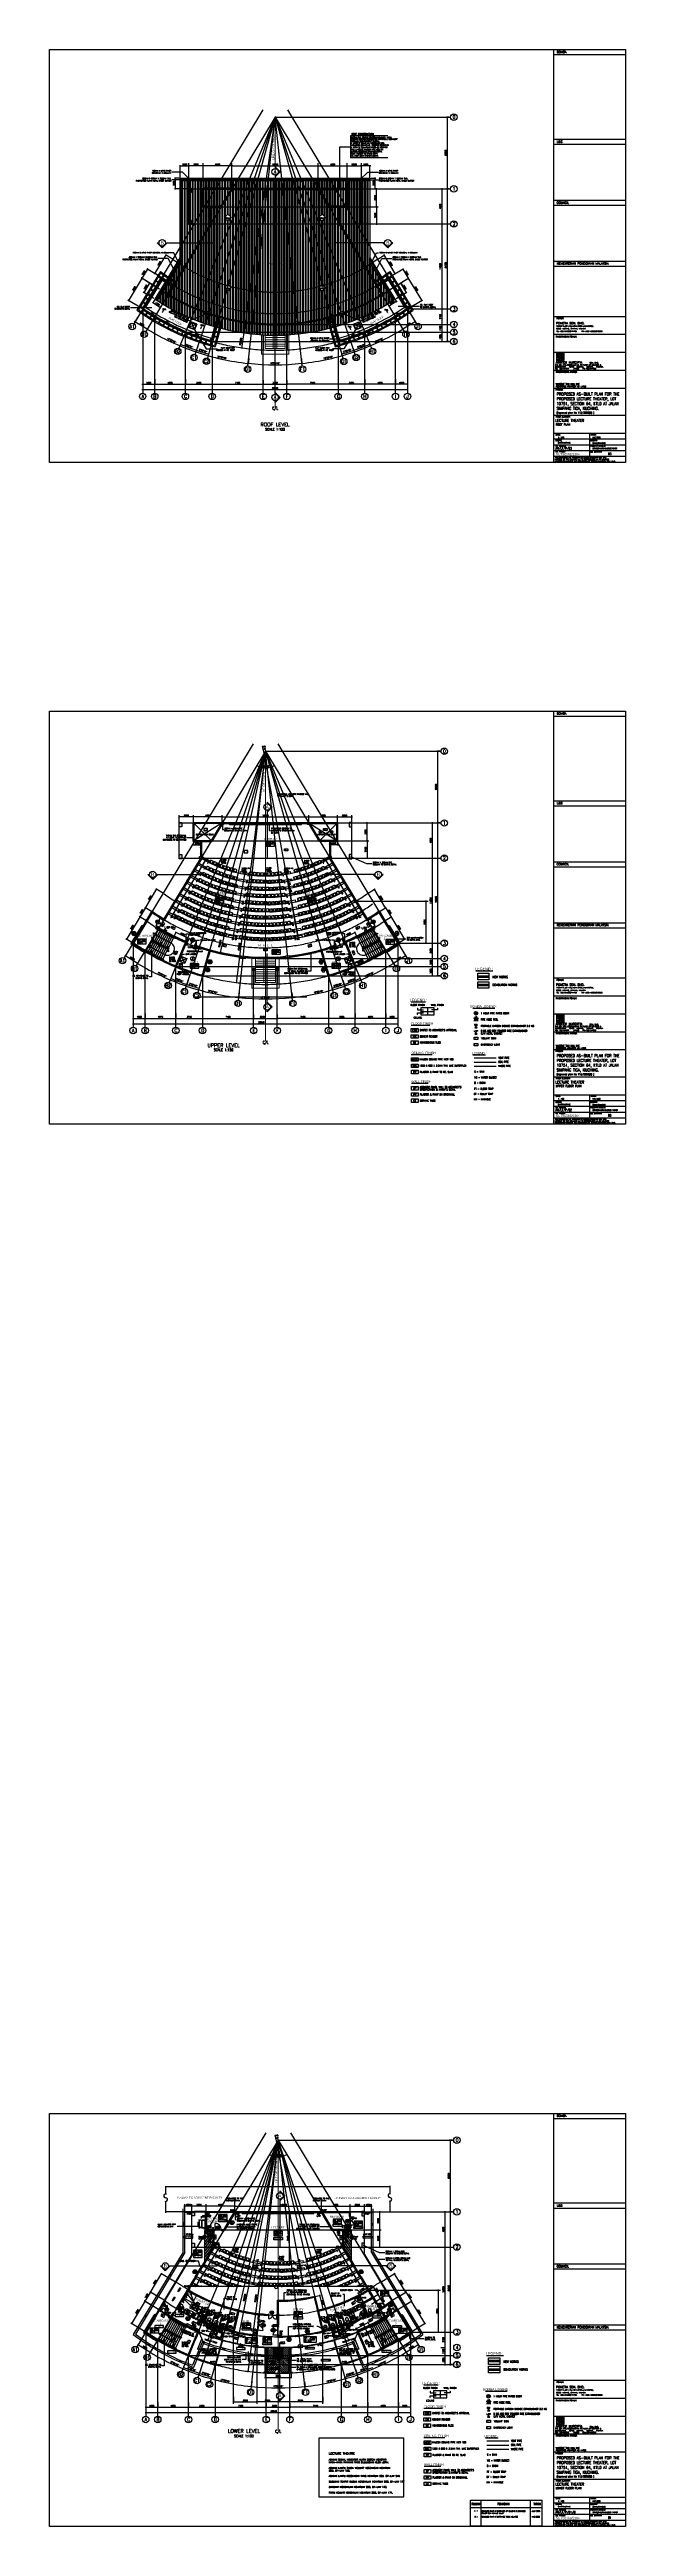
# Paper-space layout 'Layout1' of a CAD drawing. Extents: x 0 to 803, y -2878 to 576.
# The model-space entities are those that its viewports show. They can reach past a viewport. Long polylines and large blocks are cut down to what shows.
import ezdxf
from ezdxf.enums import TextEntityAlignment as Align

# ---------------------------------------------------------------- set-up
doc = ezdxf.new("R2010")
doc.units = 0
doc.header["$LTSCALE"] = 1000
doc.header["$MEASUREMENT"] = 0
doc.header["$PDMODE"] = 66
for name, pattern in [('BORDER', [1.75, 0.5, -0.25, 0.5, -0.25, 0, -0.25]), ('CENTER2', [1.125, 0.75, -0.125, 0.125, -0.125]), ('DASHDOT', [1, 0.5, -0.25, 0, -0.25]), ('DASHED', [0.75, 0.5, -0.25]), ('DIVIDE', [1.25, 0.5, -0.25, 0, -0.25, 0, -0.25]), ('HIDDEN', [0.375, 0.25, -0.125]), ('HIDDEN2', [0.1875, 0.125, -0.0625])]:
    doc.linetypes.add(name, pattern=pattern)
doc.layers.get('0').update_dxf_attribs({"linetype": 'CONTINUOUS'})
doc.layers.get('DEFPOINTS').update_dxf_attribs({"linetype": 'CONTINUOUS'})
for name, color, linetype in [('-EL & K', 10, 'CONTINUOUS'), ('-FF', 240, 'CONTINUOUS'), ('-ff.txt', 2, 'CONTINUOUS'), ('-SP', 7, 'CONTINUOUS'), ('BOMBA', 7, 'CONTINUOUS'), ('buildgLIne', 5, 'HIDDEN'), ('COL', 3, 'CONTINUOUS'), ('DEMOLIS WORK', 8, 'HIDDEN'), ('DIM', 5, 'CONTINUOUS'), ('DR', 5, 'CONTINUOUS'), ('DRAIN', 1, 'CONTINUOUS'), ('DTEXT', 7, 'CONTINUOUS'), ('F1', 5, 'CONTINUOUS'), ('Finishes', 1, 'CONTINUOUS'), ('G.T', 52, 'CONTINUOUS'), ('GRID', 6, 'DASHDOT'), ('H', 6, 'CONTINUOUS'), ('h-roof', 1, 'CONTINUOUS'), ('h-x', 6, 'CONTINUOUS'), ('kotak', 190, 'CONTINUOUS'), ('LINE', 7, 'CONTINUOUS'), ('MV', 7, 'CONTINUOUS'), ('NN', 7, 'CONTINUOUS'), ('R25', 5, 'CONTINUOUS'), ('railing', 1, 'CONTINUOUS'), ('ROAD', 7, 'CONTINUOUS'), ('ROOF', 7, 'CONTINUOUS'), ('roof-hidden', 5, 'HIDDEN'), ('RWDP', 5, 'CONTINUOUS'), ('SANI', 7, 'CONTINUOUS'), ('SCH-WIN', 7, 'CONTINUOUS'), ('Sch_Door', 7, 'CONTINUOUS'), ('Sch_Window', 2, 'CONTINUOUS'), ('seat_below_cen', 8, 'CONTINUOUS'), ('SECTIONLINE', 4, 'CONTINUOUS'), ('SP', 122, 'HIDDEN'), ('SPEC', 7, 'CONTINUOUS'), ('stair', 7, 'CONTINUOUS'), ('step', 7, 'CONTINUOUS'), ('TB', 7, 'CONTINUOUS'), ('TBTEXT', 7, 'CONTINUOUS'), ('TEXT', 7, 'CONTINUOUS'), ('VP', 1, 'CONTINUOUS'), ('WALL', 2, 'CONTINUOUS'), ('WIN', 5, 'CONTINUOUS'), ('WP', 1, 'HIDDEN')]:
    doc.layers.add(name, color=color, linetype=linetype)
doc.layers.add('glass clad', color=150, linetype='CONTINUOUS', lineweight=15)
doc.styles.add('1', font='ROMANC.SHX', dxfattribs={"width": 0.65, "height": 0.5})
doc.styles.add('E', font='ROMANS.SHX')
doc.styles.add('R25', font='ROMAND.SHX', dxfattribs={"width": 0.8, "height": 500})
doc.styles.add('ROMANS', font='romans.shx')
doc.styles.add('ROMS', font='ROMANS.SHX', dxfattribs={"height": 300})
doc.styles.add('SPEC', font='romans.shx', dxfattribs={"width": 0.6, "height": 500})
doc.styles.get("Standard").update_dxf_attribs({"font": 'Helv.shx'})
doc.styles.add('STYLE1', font='ARIAL.TTF', dxfattribs={"width": 0.8, "height": 600})
doc.styles.add('style4', font='romant.shx')
doc.styles.add('TB', font='ROMANS.SHX')
doc.dimstyles.new('LEADER', dxfattribs={"dimscale": 100, "dimtxt": 2, "dimasz": 2, "dimexe": 1, "dimexo": 1, "dimgap": 0.5, "dimtad": 0, "dimdec": 0, "dimzin": 0, "dimdsep": 46, "dimtxsty": 'ROMANS', "dimcen": 0, "dimdle": 1, "dimclrd": 1, "dimclre": 255, "dimadec": 0, "dimazin": 0, "dimtfac": 1, "dimtdec": 0, "dimtofl": 0, "dimtmove": 2, "dimatfit": 3, "dimfxl": 0, "dimtolj": 1, "dimtzin": 0, "dimarcsym": 0})
doc.dimstyles.get("Standard").update_dxf_attribs({"dimscale": 5, "dimtxt": 1, "dimasz": 2, "dimexe": 1, "dimexo": 1, "dimgap": 1, "dimtad": 0, "dimtih": 1, "dimtoh": 1, "dimdec": 4, "dimzin": 0, "dimdsep": 46, "dimtxsty": 'ROMANS', "dimcen": 1, "dimadec": 0, "dimazin": 0, "dimtfac": 1, "dimtdec": 4, "dimtofl": 0, "dimtmove": 0, "dimatfit": 3, "dimfxl": 0, "dimtolj": 1, "dimtzin": 0, "dimarcsym": 0})
doc.dimstyles.new('STANDARD$0', dxfattribs={"dimscale": 0, "dimtxt": 8, "dimasz": 6, "dimexe": 1, "dimexo": 1, "dimgap": 3, "dimtad": 1, "dimdec": 0, "dimlfac": -1, "dimrnd": 1, "dimzin": 0, "dimdsep": 46, "dimtxsty": 'Standard', "dimcen": 0, "dimclrd": 5, "dimclre": 250, "dimadec": 0, "dimazin": 0, "dimtfac": 1, "dimtdec": 4, "dimtofl": 0, "dimtmove": 0, "dimatfit": 3, "dimfxl": 0, "dimtolj": 1, "dimtzin": 0, "dimarcsym": 0})
pattern_1 = [(50, (488140.74, 177583.3), (251.041064, -21.963247), [26.25, -288.75]), (355, (488140.74, 177583.3), (-48.562967, 263.267247), [21, -231]), (100.4514, (488161.66, 177581.46), (202.478284, 241.30384), [22.309066, -245.39974]), (46.1842, (488140.74, 177653.3), (373.534367, -57.931655), [39.375, -433.125]), (96.6356, (488171.87, 177648.47), (327.131947, 340.941255), [33.4636, -368.09955]), (351.1842, (488140.74, 177653.3), (327.13168, 340.94151), [31.5, -346.5]), (21, (488175.74, 177635.8), (208.917468, -140.916612), [26.25, -288.75]), (326, (488175.74, 177635.8), (85.160366, 253.802516), [21, -231]), (71.4514, (488193.15, 177624.05), (294.07792, 112.885674), [22.309067, -245.39974]), (37.5, (488140.74, 177583.295), (4.2559494, 116.5128488), [0, -228.2, 0, -234.5, 0, -231.875]), (7.5, (488140.74, 177583.3), (92.074338, 138.044099), [0, -133.7, 0, -222.95, 0, -88.375]), (327.5, (488062.69, 177583.295), (186.8378527, -7.894205), [0, -87.5, 0, -273, 0, -362.25]), (317.5, (488027.69, 177583.3), (204.115159, 35.036744), [0, -113.75, 0, -181.3, 0, -257.25])]
pattern_2 = [(45, (488140.74, 177583.3), (-132.582521, 132.582521), []), (45, (488229.13, 177583.3), (-132.582521, 132.582521), [])]
pattern_3 = [(25, (488140.74, 177583.3), (-79.240924, 169.93271), []), (25, (488223.8, 177553.06), (-79.240924, 169.93271), [])]
pattern_4 = [(25, (488140.74, 257155.43), (-79.240924, 169.93271), []), (25, (488223.8, 257125.2), (-79.240924, 169.93271), [])]
pattern_5 = [(245, (488140.74, 177583.3), (169.93271, -79.240924), []), (245, (488057.68, 177553.06), (169.93271, -79.240924), [])]
pattern_6 = [(245, (488140.78, 177583.19), (169.93271, -79.240924), []), (245, (488057.72, 177552.96), (169.93271, -79.240924), [])]
pattern_7 = [(50, (488140.78, 188080.5), (251.041064, -21.963247), [26.25, -288.75]), (355, (488140.78, 188080.5), (-48.562967, 263.267247), [21, -231]), (100.4514, (488161.7, 188078.66), (202.478284, 241.30384), [22.309067, -245.39974]), (46.1842, (488140.78, 188150.5), (373.534367, -57.931655), [39.375, -433.125]), (96.6356, (488171.9, 188145.66), (327.131947, 340.941255), [33.4636, -368.09955]), (351.1842, (488140.78, 188150.5), (327.13168, 340.94151), [31.5, -346.5]), (21, (488175.78, 188133), (208.917468, -140.916612), [26.25, -288.75]), (326, (488175.78, 188133), (85.160366, 253.802516), [21, -231]), (71.4514, (488193.19, 188121.25), (294.07792, 112.885674), [22.309067, -245.39974]), (37.5, (488140.78, 188080.49), (4.2559494, 116.5128488), [0, -228.2, 0, -234.5, 0, -231.875]), (7.5, (488140.78, 188080.49), (92.074338, 138.044099), [0, -133.7, 0, -222.95, 0, -88.375]), (327.5, (488062.73, 188080.49), (186.8378527, -7.894205), [0, -87.5, 0, -273, 0, -362.25]), (317.5, (488027.73, 188080.5), (204.115159, 35.036744), [0, -113.75, 0, -181.3, 0, -257.25])]
pattern_8 = [(90, (4136457.9, 1891354.8), (-375, 1e-13), []), (90, (4136582.9, 1891479.8), (-375, 1e-13), [])]
pattern_9 = [(25, (488140.78, 85286.4), (-79.240924, 169.93271), []), (25, (488223.83, 85256.16), (-79.240924, 169.93271), [])]
pattern_10 = [(245, (488140.78, 85286.4), (169.93271, -79.240924), []), (245, (488057.72, 85256.16), (169.93271, -79.240924), [])]
pattern_11 = [(50, (488140.78, 85286.4), (251.041064, -21.963247), [26.25, -288.75]), (355, (488140.78, 85286.4), (-48.562967, 263.267247), [21, -231]), (100.4514, (488161.7, 85284.56), (202.478284, 241.30384), [22.309067, -245.39974]), (46.1842, (488140.78, 85356.4), (373.534367, -57.931655), [39.375, -433.125]), (96.6356, (488171.9, 85351.57), (327.131947, 340.941255), [33.4636, -368.09955]), (351.1842, (488140.78, 85356.4), (327.13168, 340.94151), [31.5, -346.5]), (21, (488175.78, 85338.9), (208.917468, -140.916612), [26.25, -288.75]), (326, (488175.78, 85338.9), (85.160366, 253.802516), [21, -231]), (71.4514, (488193.19, 85327.15), (294.07792, 112.885674), [22.309067, -245.39974]), (37.5, (488140.78, 85286.39), (4.2559494, 116.5128488), [0, -228.2, 0, -234.5, 0, -231.875]), (7.5, (488140.78, 85286.39), (92.074338, 138.044099), [0, -133.7, 0, -222.95, 0, -88.375]), (327.5, (488062.73, 85286.39), (186.8378527, -7.894205), [0, -87.5, 0, -273, 0, -362.25]), (317.5, (488027.73, 85286.4), (204.115159, 35.036744), [0, -113.75, 0, -181.3, 0, -257.25])]
pattern_12 = [(50, (488140.78, 85286.4), (251.041064, -21.963247), [26.25, -288.75]), (355, (488140.78, 85286.4), (-48.562967, 263.267247), [21, -231]), (100.4514, (488161.7, 85284.56), (202.478284, 241.30384), [22.309067, -245.39974]), (46.1842, (488140.78, 85356.4), (373.534367, -57.931655), [39.375, -433.125]), (96.6356, (488171.9, 85351.56), (327.131947, 340.941255), [33.4636, -368.09955]), (351.1842, (488140.78, 85356.4), (327.13168, 340.94151), [31.5, -346.5]), (21, (488175.78, 85338.9), (208.917468, -140.916612), [26.25, -288.75]), (326, (488175.78, 85338.9), (85.160366, 253.802516), [21, -231]), (71.4514, (488193.19, 85327.15), (294.07792, 112.885674), [22.309067, -245.39974]), (37.5, (488140.78, 85286.39), (4.2559494, 116.5128488), [0, -228.2, 0, -234.5, 0, -231.875]), (7.5, (488140.78, 85286.39), (92.074338, 138.044099), [0, -133.7, 0, -222.95, 0, -88.375]), (327.5, (488062.73, 85286.39), (186.8378527, -7.894205), [0, -87.5, 0, -273, 0, -362.25]), (317.5, (488027.73, 85286.39), (204.115159, 35.036744), [0, -113.75, 0, -181.3, 0, -257.25])]
pattern_13 = [(45, (488140.78, 85286.4), (-132.582521, 132.582521), []), (45, (488229.17, 85286.4), (-132.582521, 132.582521), [])]

# ---------------------------------------------------------------- blocks, each defined once
blk = doc.blocks.new('*X129')
at = {"color": 0}
for p, q in [((698.4, 50.5), (698.5, 50.5)), ((698.4, 50.4), (698.6, 50.4)), ((698.4, 50.2), (698.7, 50.2)), ((698.4, 50.1), (698.8, 50.1)), ((698.4, 50), (699, 50)), ((698.4, 49.9), (699.1, 49.9)), ((698.4, 49.8), (699.2, 49.8)), ((698.4, 49.6), (699.3, 49.6)), ((698.4, 49.5), (699.5, 49.5)), ((698.4, 49.4), (699.6, 49.4)), ((707.4, 50.5), (707.5, 50.5)), ((707.4, 50.4), (707.6, 50.4)), ((707.4, 50.2), (707.7, 50.2)), ((707.4, 50.1), (707.8, 50.1)), ((707.4, 50), (708, 50)), ((707.4, 49.9), (708.1, 49.9)), ((707.4, 49.8), (708.2, 49.8)), ((707.4, 49.6), (708.3, 49.6)), ((707.4, 49.5), (708.5, 49.5)), ((707.4, 49.4), (708.6, 49.4)), ((698.4, 49.2), (699.7, 49.2)), ((698.4, 49.1), (699.8, 49.1)), ((698.4, 49), (700, 49)), ((698.4, 48.9), (700.1, 48.9)), ((698.4, 48.8), (700.2, 48.8)), ((698.4, 48.6), (700.3, 48.6)), ((698.4, 48.5), (700.5, 48.5)), ((698.4, 48.4), (700.6, 48.4)), ((698.4, 48.2), (700.7, 48.2)), ((698.4, 48.1), (700.8, 48.1)), ((698.4, 48), (701, 48)), ((698.4, 47.9), (701.1, 47.9)), ((698.4, 47.8), (701.2, 47.8)), ((698.4, 47.6), (701.3, 47.6)), ((698.4, 47.5), (701.5, 47.5)), ((698.4, 47.4), (701.6, 47.4)), ((698.4, 47.2), (701.7, 47.2)), ((698.4, 47.1), (701.8, 47.1)), ((698.4, 47), (702, 47)), ((698.4, 46.9), (702.1, 46.9)), ((698.4, 46.8), (702.2, 46.8)), ((698.4, 46.6), (702.3, 46.6)), ((698.4, 46.5), (702.5, 46.5)), ((698.4, 46.4), (702.6, 46.4)), ((698.4, 46.2), (702.7, 46.2)), ((698.4, 46.1), (702.8, 46.1)), ((698.4, 46), (703, 46)), ((698.4, 45.9), (703.1, 45.9)), ((698.4, 45.8), (703.2, 45.8)), ((698.4, 45.6), (703.3, 45.6)), ((698.4, 45.5), (703.5, 45.5)), ((698.4, 45.4), (703.6, 45.4)), ((698.4, 45.2), (703.7, 45.2)), ((698.4, 45.1), (703.8, 45.1)), ((698.4, 45), (704, 45)), ((698.4, 44.9), (704.1, 44.9)), ((698.4, 44.8), (704.2, 44.8)), ((698.4, 44.6), (704.3, 44.6)), ((698.4, 44.5), (704.5, 44.5)), ((698.4, 44.4), (704.6, 44.4)), ((698.4, 44.2), (704.7, 44.2)), ((698.4, 44.1), (704.8, 44.1)), ((698.4, 44), (705, 44)), ((698.4, 43.9), (705.1, 43.9)), ((698.4, 43.8), (705.2, 43.8)), ((698.4, 43.6), (705.3, 43.6)), ((698.4, 43.5), (705.5, 43.5)), ((698.4, 43.4), (705.6, 43.4)), ((698.4, 43.2), (705.7, 43.2)), ((698.4, 43.1), (705.8, 43.1)), ((698.4, 43), (706, 43)), ((698.4, 42.9), (706.1, 42.9)), ((698.4, 42.8), (706.2, 42.8)), ((698.4, 42.6), (706.3, 42.6)), ((698.4, 42.5), (706.5, 42.5)), ((698.4, 42.4), (706.6, 42.4)), ((698.4, 42.2), (706.7, 42.2)), ((698.4, 42.1), (701.1, 42.1)), ((698.4, 42), (700.8, 42)), ((698.4, 41.9), (700.6, 41.9)), ((698.4, 41.8), (700.4, 41.8)), ((698.4, 41.6), (700.2, 41.6)), ((698.4, 41.5), (700.1, 41.5)), ((698.4, 41.4), (700, 41.4)), ((698.4, 41.2), (699.9, 41.2)), ((698.4, 41.1), (699.9, 41.1)), ((698.4, 41), (699.8, 41)), ((698.4, 40.9), (699.7, 40.9)), ((698.4, 40.8), (699.7, 40.8)), ((698.4, 40.6), (699.6, 40.6)), ((698.4, 40.5), (699.6, 40.5)), ((698.4, 40.4), (699.6, 40.4)), ((698.4, 40.2), (699.6, 40.2)), ((698.4, 40.1), (699.6, 40.1)), ((698.4, 40), (699.6, 40)), ((698.4, 39.9), (699.6, 39.9)), ((698.4, 39.8), (699.6, 39.8)), ((698.4, 39.6), (699.6, 39.6)), ((698.4, 39.5), (699.7, 39.5)), ((698.4, 39.4), (699.7, 39.4)), ((698.4, 39.2), (699.7, 39.2)), ((698.4, 39.1), (699.8, 39.1)), ((698.4, 39), (699.9, 39)), ((698.4, 38.9), (699.9, 38.9)), ((698.4, 38.8), (700, 38.8)), ((698.4, 38.6), (700.1, 38.6)), ((698.4, 38.5), (700.3, 38.5)), ((698.4, 38.4), (700.4, 38.4)), ((698.4, 38.2), (700.6, 38.2)), ((698.4, 38.1), (700.8, 38.1)), ((698.4, 38), (701.2, 38)), ((698.4, 37.9), (705.1, 37.9)), ((698.4, 37.8), (705.1, 37.8)), ((698.4, 37.6), (705.1, 37.6)), ((698.4, 37.5), (705.1, 37.5)), ((698.4, 37.4), (705.1, 37.4)), ((698.4, 37.2), (705.1, 37.2)), ((698.4, 37.1), (705.1, 37.1)), ((698.4, 37), (705.1, 37)), ((698.4, 36.9), (705.1, 36.9)), ((698.4, 36.8), (705.1, 36.8)), ((698.4, 36.6), (705.1, 36.6)), ((698.4, 36.5), (705.1, 36.5)), ((698.4, 36.4), (705.1, 36.4)), ((698.4, 36.2), (705.1, 36.2)), ((698.4, 36.1), (705.1, 36.1)), ((698.4, 36), (705.1, 36)), ((698.4, 35.9), (705.1, 35.9)), ((698.4, 35.8), (705.1, 35.8)), ((698.4, 35.6), (705.1, 35.6)), ((702.2, 38), (705.1, 38)), ((702.4, 42.1), (706.8, 42.1)), ((702.6, 38.1), (705.1, 38.1)), ((702.7, 42), (707, 42)), ((702.8, 38.2), (705.1, 38.2)), ((702.9, 41.9), (707.1, 41.9)), ((703, 38.4), (705.1, 38.4)), ((703.1, 41.8), (707.2, 41.8)), ((703.2, 41.6), (707.3, 41.6)), ((703.2, 38.5), (705.1, 38.5)), ((703.3, 41.5), (707.5, 41.5)), ((703.3, 38.6), (705.1, 38.6)), ((703.4, 41.4), (707.6, 41.4)), ((703.4, 38.8), (705.1, 38.8)), ((703.5, 41.2), (707.7, 41.2)), ((703.5, 38.9), (705.1, 38.9)), ((703.6, 41.1), (707.8, 41.1)), ((703.6, 39.1), (705.1, 39.1)), ((703.6, 39), (705.1, 39)), ((703.7, 41), (708, 41)), ((703.7, 40.9), (708.1, 40.9)), ((703.7, 39.4), (705.1, 39.4)), ((703.7, 39.2), (705.1, 39.2)), ((703.8, 40.8), (705.1, 40.8)), ((703.8, 40.6), (705.1, 40.6)), ((703.8, 40.5), (705.1, 40.5)), ((703.8, 40.4), (705.1, 40.4)), ((703.8, 39.8), (705.1, 39.8)), ((703.8, 39.6), (705.1, 39.6)), ((703.8, 39.5), (705.1, 39.5)), ((703.9, 40.2), (705.1, 40.2)), ((703.9, 40.1), (705.1, 40.1)), ((703.9, 40), (705.1, 40)), ((703.9, 39.9), (705.1, 39.9)), ((705.2, 40.8), (708.2, 40.8)), ((705.3, 40.6), (708.3, 40.6)), ((705.5, 40.5), (708.5, 40.5)), ((705.6, 40.4), (708.6, 40.4)), ((705.7, 40.2), (708.7, 40.2)), ((705.8, 40.1), (708.8, 40.1)), ((706, 40), (709, 40)), ((706.1, 39.9), (709.1, 39.9)), ((706.2, 39.8), (709.2, 39.8)), ((706.3, 39.6), (709.3, 39.6)), ((706.5, 39.5), (709.5, 39.5)), ((706.6, 39.4), (709.6, 39.4)), ((706.7, 39.2), (709.7, 39.2)), ((706.8, 39.1), (709.8, 39.1)), ((707, 39), (710, 39)), ((707.1, 38.9), (710.1, 38.9)), ((707.2, 38.8), (710.2, 38.8)), ((707.3, 38.6), (710.3, 38.6)), ((707.4, 49.2), (708.7, 49.2)), ((707.4, 49.1), (708.8, 49.1)), ((707.4, 49), (709, 49)), ((707.4, 48.9), (709.1, 48.9)), ((707.4, 48.8), (709.2, 48.8)), ((707.4, 48.6), (709.3, 48.6)), ((707.4, 48.5), (709.5, 48.5)), ((707.4, 48.4), (709.6, 48.4)), ((707.4, 48.2), (709.7, 48.2)), ((707.4, 48.1), (709.8, 48.1)), ((707.4, 48), (710, 48)), ((707.4, 47.9), (710.1, 47.9)), ((707.4, 47.8), (710.2, 47.8)), ((707.4, 47.6), (710.3, 47.6)), ((707.4, 47.5), (710.5, 47.5)), ((707.4, 47.4), (710.6, 47.4)), ((707.4, 47.2), (710.7, 47.2)), ((707.4, 47.1), (710.8, 47.1)), ((707.4, 47), (711, 47)), ((707.4, 46.9), (711.1, 46.9)), ((707.4, 46.8), (711.2, 46.8)), ((707.4, 46.6), (711.3, 46.6)), ((707.4, 46.5), (711.5, 46.5)), ((707.4, 46.4), (711.6, 46.4)), ((707.4, 46.2), (711.7, 46.2)), ((707.4, 46.1), (711.8, 46.1)), ((707.4, 46), (712, 46)), ((707.4, 45.9), (712.1, 45.9)), ((707.4, 45.8), (712.2, 45.8)), ((707.4, 45.6), (712.3, 45.6)), ((707.4, 45.5), (712.5, 45.5)), ((707.4, 45.4), (712.6, 45.4)), ((707.4, 45.2), (712.7, 45.2)), ((707.4, 45.1), (712.8, 45.1)), ((707.4, 45), (713, 45)), ((707.4, 44.9), (713.1, 44.9)), ((707.4, 44.8), (713.2, 44.8)), ((707.4, 44.6), (713.3, 44.6)), ((707.5, 44.5), (713.4, 44.5)), ((707.5, 38.5), (710.5, 38.5)), ((707.6, 44.4), (713.4, 44.4)), ((707.6, 38.4), (710.6, 38.4)), ((707.7, 44.2), (713.4, 44.2)), ((707.7, 38.2), (710.7, 38.2)), ((707.8, 44.1), (713.4, 44.1)), ((707.8, 38.1), (710.8, 38.1)), ((708, 44), (713.4, 44)), ((708, 38), (711, 38)), ((708.1, 43.9), (713.4, 43.9)), ((708.1, 37.9), (711.1, 37.9)), ((708.2, 43.8), (713.4, 43.8)), ((708.2, 37.8), (711.2, 37.8)), ((708.3, 43.6), (713.4, 43.6)), ((708.3, 37.6), (711.3, 37.6)), ((708.5, 43.5), (713.4, 43.5)), ((708.5, 37.5), (711.5, 37.5)), ((708.6, 43.4), (713.4, 43.4)), ((708.6, 37.4), (711.6, 37.4)), ((708.7, 43.2), (713.4, 43.2)), ((708.7, 37.2), (711.7, 37.2)), ((708.8, 43.1), (713.4, 43.1)), ((708.8, 37.1), (711.8, 37.1)), ((709, 43), (713.4, 43)), ((709, 37), (712, 37)), ((709.1, 42.9), (713.4, 42.9)), ((709.1, 36.9), (712.1, 36.9)), ((709.2, 42.8), (713.4, 42.8)), ((709.2, 36.8), (712.2, 36.8)), ((709.3, 42.6), (713.4, 42.6)), ((709.3, 36.6), (712.3, 36.6)), ((709.5, 42.5), (713.4, 42.5)), ((709.5, 36.5), (712.5, 36.5)), ((709.6, 42.4), (713.4, 42.4)), ((709.6, 36.4), (712.6, 36.4)), ((709.7, 42.2), (713.4, 42.2)), ((709.7, 36.2), (712.7, 36.2)), ((709.8, 42.1), (713.4, 42.1)), ((709.8, 36.1), (712.8, 36.1)), ((710, 42), (713.4, 42)), ((710, 36), (713, 36)), ((710.1, 41.9), (713.4, 41.9)), ((710.1, 35.9), (713.1, 35.9)), ((710.2, 41.8), (713.4, 41.8)), ((710.2, 35.8), (713.2, 35.8)), ((710.3, 41.6), (713.4, 41.6)), ((710.3, 35.6), (713.3, 35.6)), ((710.5, 41.5), (713.4, 41.5)), ((710.6, 41.4), (713.4, 41.4)), ((710.7, 41.2), (713.4, 41.2)), ((710.8, 41.1), (713.4, 41.1)), ((711, 41), (713.4, 41)), ((711.1, 40.9), (713.4, 40.9)), ((711.2, 40.8), (713.4, 40.8)), ((711.3, 40.6), (713.4, 40.6)), ((711.5, 40.5), (713.4, 40.5)), ((711.6, 40.4), (713.4, 40.4)), ((711.7, 40.2), (713.4, 40.2)), ((711.8, 40.1), (713.4, 40.1)), ((712, 40), (713.4, 40)), ((712.1, 39.9), (713.4, 39.9)), ((712.2, 39.8), (713.4, 39.8)), ((712.3, 39.6), (713.4, 39.6)), ((712.5, 39.5), (713.4, 39.5)), ((712.6, 39.4), (713.4, 39.4)), ((712.7, 39.2), (713.4, 39.2)), ((712.8, 39.1), (713.4, 39.1)), ((713, 39), (713.4, 39)), ((713.1, 38.9), (713.4, 38.9)), ((713.2, 38.8), (713.4, 38.8)), ((713.3, 38.6), (713.4, 38.6))]:
    blk.add_line(p, q, dxfattribs=at)
blk = doc.blocks.new('sbc')
at = {"layer": 'seat_below_cen'}
for p, q in [((-238, 350), (-238, 125)), ((-198, 375), (-198, 400)), ((-198, 75), (-198, 100)), ((198, 75), (-198, 75)), ((-198, 0), (-198, 25)), ((198, 0), (-198, 0)), ((-158, 125), (-158, 350)), ((-50, 49), (-50, 75)), ((50, 75), (50, 48)), ((158, 350), (158, 125)), ((198, 375), (198, 400)), ((198, 75), (198, 100)), ((198, 0), (198, 25)), ((238, 125), (238, 350))]:
    blk.add_line(p, q, dxfattribs=at)
for centre, radius, start, end in [((-198, 331), 44.5, 25.98924, 154.01076), ((-198, 144), 44.5, 205.98924, 334.01076), ((0, -368), 793, 75.57145, 104.42855), ((0, -743), 793, 75.57145, 104.42855), ((198, 331), 44.5, 25.98924, 154.01076), ((198, 144), 44.5, 205.98924, 334.01076)]:
    blk.add_arc(centre, radius, start, end, dxfattribs=at)
blk = doc.blocks.new('D1200-1')
at = {"layer": 'DR'}
for p, q in [((0, 0), (0, -50)), ((0, -50), (77, -50)), ((0, -1200), (0, -1150)), ((0, -1150), (77, -1150)), ((77, -38), (115, -38)), ((77, -38), (77, -50)), ((77, -38), (627, -38)), ((77, -50), (627, -50)), ((77, -1150), (627, -1150)), ((77, -1162), (77, -1150)), ((77, -1162), (627, -1162)), ((77, -1162), (115, -1162)), ((115, 0), (115, -38)), ((115, -1200), (115, -1162))]:
    blk.add_line(p, q, dxfattribs=at)
for centre, start, end in [((77, -50), 270, 0), ((77, -1150), 0, 90)]:
    blk.add_arc(centre, 550, start, end, dxfattribs=at)
blk = doc.blocks.new('_ARCHTICK')
at = {"color": 0, "linetype": 'ByBlock', "const_width": 0.15}
blk.add_lwpolyline([(-0.5, -0.5), (0.5, 0.5)], dxfattribs=at)
blk = doc.blocks.new('*D103')
at = {"layer": 'DEFPOINTS', "color": 0}
for p in [(2938621, -660406), (2938205, -670406), (2938621, -670406)]:
    blk.add_point(p, dxfattribs=at)
at = {"layer": 'DIM', "color": 0}
for p, q in [((2938521, -660406), (2938105, -660406)), ((2938205, -660306), (2938205, -670506)), ((2938521, -670406), (2938105, -670406))]:
    blk.add_line(p, q, dxfattribs=at)
at = {"layer": 'DIM', "color": 0, "xscale": 150, "yscale": 150, "zscale": 150}
for p, rotation in [((2938205, -660406), 90), ((2938205, -670406), 270)]:
    blk.add_blockref('_ARCHTICK', p, dxfattribs=dict(at, rotation=rotation))
at = {"layer": 'DIM', "color": 7, "insert": (2938005, -665406), "char_height": 200, "attachment_point": 5, "rotation": 90, "style": 'ROMANS'}
blk.add_mtext('\\A1;10000', dxfattribs=at)
blk = doc.blocks.new('*D104')
at = {"layer": 'DEFPOINTS', "color": 0}
for p in [(2927902, -670406), (2927902, -672906), (2928389, -670406)]:
    blk.add_point(p, dxfattribs=at)
at = {"layer": 'DIM', "color": 0}
for p, q in [((2928002, -670406), (2928489, -670406)), ((2928002, -672906), (2928489, -672906)), ((2928389, -673006), (2928389, -670306))]:
    blk.add_line(p, q, dxfattribs=at)
at = {"layer": 'DIM', "color": 0, "xscale": 150, "yscale": 150, "zscale": 150}
for p, rotation in [((2928389, -670406), 90), ((2928389, -672906), 270)]:
    blk.add_blockref('_ARCHTICK', p, dxfattribs=dict(at, rotation=rotation))
at = {"layer": 'DIM', "color": 7, "insert": (2928189, -671656), "char_height": 200, "attachment_point": 5, "rotation": 90, "style": 'ROMANS'}
blk.add_mtext('\\A1;2500', dxfattribs=at)
blk = doc.blocks.new('*D105')
at = {"layer": 'DEFPOINTS', "color": 0}
for p in [(2927902, -672906), (2927902, -675306), (2928382, -675306)]:
    blk.add_point(p, dxfattribs=at)
at = {"layer": 'DIM', "color": 0}
for p, q in [((2928002, -672906), (2928482, -672906)), ((2928382, -672806), (2928382, -675406)), ((2928002, -675306), (2928482, -675306))]:
    blk.add_line(p, q, dxfattribs=at)
at = {"layer": 'DIM', "color": 0, "xscale": 150, "yscale": 150, "zscale": 150}
for p, rotation in [((2928382, -672906), 90), ((2928382, -675306), 270)]:
    blk.add_blockref('_ARCHTICK', p, dxfattribs=dict(at, rotation=rotation))
at = {"layer": 'DIM', "color": 7, "insert": (2928182, -674106), "char_height": 200, "attachment_point": 5, "rotation": 90, "style": 'ROMANS'}
blk.add_mtext('\\A1;2400', dxfattribs=at)
blk = doc.blocks.new('*D106')
at = {"layer": 'DEFPOINTS', "color": 0}
for p in [(2924257, -669569), (2920257, -670406), (2924257, -670406)]:
    blk.add_point(p, dxfattribs=at)
at = {"layer": 'DIM', "color": 0}
for p, q in [((2920157, -669569), (2924357, -669569)), ((2920257, -670306), (2920257, -669469)), ((2924257, -670306), (2924257, -669469))]:
    blk.add_line(p, q, dxfattribs=at)
at = {"layer": 'DIM', "color": 0, "xscale": 150, "yscale": 150, "zscale": 150, "rotation": 180}
blk.add_blockref('_ARCHTICK', (2920257, -669569), dxfattribs=at)
at = {"layer": 'DIM', "color": 0, "xscale": 150, "yscale": 150, "zscale": 150}
blk.add_blockref('_ARCHTICK', (2924257, -669569), dxfattribs=at)
at = {"layer": 'DIM', "color": 7, "insert": (2922257, -669369), "char_height": 200, "attachment_point": 5, "style": 'ROMANS'}
blk.add_mtext('\\A1;4000', dxfattribs=at)
blk = doc.blocks.new('*D107')
at = {"layer": 'DEFPOINTS', "color": 0}
for p in [(2936307, -670406), (2936645, -675306), (2937455, -675306)]:
    blk.add_point(p, dxfattribs=at)
at = {"layer": 'DIM', "color": 0}
for p, q in [((2936407, -670406), (2937555, -670406)), ((2937455, -670306), (2937455, -675406)), ((2936745, -675306), (2937555, -675306))]:
    blk.add_line(p, q, dxfattribs=at)
at = {"layer": 'DIM', "color": 0, "xscale": 150, "yscale": 150, "zscale": 150}
for p, rotation in [((2937455, -670406), 90), ((2937455, -675306), 270)]:
    blk.add_blockref('_ARCHTICK', p, dxfattribs=dict(at, rotation=rotation))
at = {"layer": 'DIM', "color": 7, "insert": (2937255, -672856), "char_height": 200, "attachment_point": 5, "rotation": 90, "style": 'ROMANS'}
blk.add_mtext('\\A1;4900', dxfattribs=at)
blk = doc.blocks.new('*D108')
at = {"layer": 'DEFPOINTS', "color": 0}
for p in [(2926257, -669569), (2924257, -670342), (2926257, -670442)]:
    blk.add_point(p, dxfattribs=at)
at = {"layer": 'DIM', "color": 0}
for p, q in [((2924157, -669569), (2926357, -669569)), ((2924257, -670242), (2924257, -669469)), ((2926257, -670342), (2926257, -669469))]:
    blk.add_line(p, q, dxfattribs=at)
at = {"layer": 'DIM', "color": 0, "xscale": 150, "yscale": 150, "zscale": 150, "rotation": 180}
blk.add_blockref('_ARCHTICK', (2924257, -669569), dxfattribs=at)
at = {"layer": 'DIM', "color": 0, "xscale": 150, "yscale": 150, "zscale": 150}
blk.add_blockref('_ARCHTICK', (2926257, -669569), dxfattribs=at)
at = {"layer": 'DIM', "color": 7, "insert": (2925257, -669369), "char_height": 200, "attachment_point": 5, "style": 'ROMANS'}
blk.add_mtext('\\A1;2000', dxfattribs=at)
blk = doc.blocks.new('*D109')
at = {"layer": 'DEFPOINTS', "color": 0}
for p in [(2908205, -669569), (2920257, -669569), (2920257, -669569)]:
    blk.add_point(p, dxfattribs=at)
at = {"layer": 'DIM', "color": 0}
blk.add_line((2908105, -669569), (2920357, -669569), dxfattribs=at)
at = {"layer": 'DIM', "color": 0, "xscale": 150, "yscale": 150, "zscale": 150, "rotation": 180}
blk.add_blockref('_ARCHTICK', (2908205, -669569), dxfattribs=at)
at = {"layer": 'DIM', "color": 0, "xscale": 150, "yscale": 150, "zscale": 150}
blk.add_blockref('_ARCHTICK', (2920257, -669569), dxfattribs=at)
at = {"layer": 'DIM', "color": 7, "insert": (2914231, -669369), "char_height": 200, "attachment_point": 5, "style": 'ROMANS'}
blk.add_mtext('\\A1;12050', dxfattribs=at)
blk = doc.blocks.new('*D110')
at = {"layer": 'DEFPOINTS', "color": 0}
for p in [(2936645, -675306), (2936645, -687158), (2937455, -687158)]:
    blk.add_point(p, dxfattribs=at)
at = {"layer": 'DIM', "color": 0}
for p, q in [((2936745, -675306), (2937555, -675306)), ((2937455, -675206), (2937455, -687258)), ((2936745, -687158), (2937555, -687158))]:
    blk.add_line(p, q, dxfattribs=at)
at = {"layer": 'DIM', "color": 0, "xscale": 150, "yscale": 150, "zscale": 150}
for p, rotation in [((2937455, -675306), 90), ((2937455, -687158), 270)]:
    blk.add_blockref('_ARCHTICK', p, dxfattribs=dict(at, rotation=rotation))
at = {"layer": 'DIM', "color": 7, "insert": (2937255, -681232), "char_height": 200, "attachment_point": 5, "rotation": 90, "style": 'ROMANS'}
blk.add_mtext('\\A1;11850', dxfattribs=at)
blk = doc.blocks.new('*D111')
at = {"layer": 'DEFPOINTS', "color": 0}
for p in [(2936805, -687158), (2936805, -689306), (2937455, -689306)]:
    blk.add_point(p, dxfattribs=at)
at = {"layer": 'DIM', "color": 0}
for p, q in [((2936905, -687158), (2937555, -687158)), ((2937455, -687058), (2937455, -689406)), ((2936905, -689306), (2937555, -689306))]:
    blk.add_line(p, q, dxfattribs=at)
at = {"layer": 'DIM', "color": 0, "xscale": 150, "yscale": 150, "zscale": 150}
for p, rotation in [((2937455, -687158), 90), ((2937455, -689306), 270)]:
    blk.add_blockref('_ARCHTICK', p, dxfattribs=dict(at, rotation=rotation))
at = {"layer": 'DIM', "color": 7, "insert": (2937255, -688232), "char_height": 200, "attachment_point": 5, "rotation": 90, "style": 'ROMANS'}
blk.add_mtext('\\A1;2150', dxfattribs=at)
blk = doc.blocks.new('*D112')
at = {"layer": 'DEFPOINTS', "color": 0}
for p in [(2936805, -689306), (2936805, -690406), (2937455, -690406)]:
    blk.add_point(p, dxfattribs=at)
at = {"layer": 'DIM', "color": 0}
for p, q in [((2936905, -689306), (2937555, -689306)), ((2936905, -690406), (2937555, -690406)), ((2937455, -689206), (2937455, -690506))]:
    blk.add_line(p, q, dxfattribs=at)
at = {"layer": 'DIM', "color": 0, "xscale": 150, "yscale": 150, "zscale": 150}
for p, rotation in [((2937455, -689306), 90), ((2937455, -690406), 270)]:
    blk.add_blockref('_ARCHTICK', p, dxfattribs=dict(at, rotation=rotation))
at = {"layer": 'DIM', "color": 7, "insert": (2937255, -689856), "char_height": 200, "attachment_point": 5, "rotation": 90, "style": 'ROMANS'}
blk.add_mtext('\\A1;1100', dxfattribs=at)
blk = doc.blocks.new('*D113')
at = {"layer": 'DEFPOINTS', "color": 0}
for p in [(2923212, -672906), (2924257, -672906), (2923212, -673437)]:
    blk.add_point(p, dxfattribs=at)
at = {"layer": 'DIM', "color": 0}
for p, q in [((2923212, -673006), (2923212, -673537)), ((2924257, -673006), (2924257, -673537)), ((2924357, -673437), (2923112, -673437))]:
    blk.add_line(p, q, dxfattribs=at)
at = {"layer": 'DIM', "color": 0, "xscale": 150, "yscale": 150, "zscale": 150, "rotation": 180}
blk.add_blockref('_ARCHTICK', (2923212, -673437), dxfattribs=at)
at = {"layer": 'DIM', "color": 0, "xscale": 150, "yscale": 150, "zscale": 150}
blk.add_blockref('_ARCHTICK', (2924257, -673437), dxfattribs=at)
at = {"layer": 'DIM', "color": 7, "insert": (2923734, -673237), "char_height": 200, "attachment_point": 5, "style": 'ROMANS'}
blk.add_mtext('\\A1;1045', dxfattribs=at)
blk = doc.blocks.new('*D114')
at = {"layer": 'DEFPOINTS', "color": 0}
for p in [(2904205, -669569), (2904205, -670406), (2908205, -670406)]:
    blk.add_point(p, dxfattribs=at)
at = {"layer": 'DIM', "color": 0}
for p, q in [((2908305, -669569), (2904105, -669569)), ((2904205, -670306), (2904205, -669469)), ((2908205, -670306), (2908205, -669469))]:
    blk.add_line(p, q, dxfattribs=at)
at = {"layer": 'DIM', "color": 0, "xscale": 150, "yscale": 150, "zscale": 150}
for p, rotation in [((2904205, -669569), 180.0000000200103), ((2908205, -669569), 2.001031340626014e-08)]:
    blk.add_blockref('_ARCHTICK', p, dxfattribs=dict(at, rotation=rotation))
at = {"layer": 'DIM', "color": 7, "insert": (2906205, -669369), "char_height": 200, "attachment_point": 5, "rotation": 0, "style": 'ROMANS'}
blk.add_mtext('\\A1;4000', dxfattribs=at)
blk = doc.blocks.new('*D115')
at = {"layer": 'DEFPOINTS', "color": 0}
for p in [(2902205, -669569), (2902205, -670442), (2904205, -670342)]:
    blk.add_point(p, dxfattribs=at)
at = {"layer": 'DIM', "color": 0}
for p, q in [((2904305, -669569), (2902105, -669569)), ((2902205, -670342), (2902205, -669469)), ((2904205, -670242), (2904205, -669469))]:
    blk.add_line(p, q, dxfattribs=at)
at = {"layer": 'DIM', "color": 0, "xscale": 150, "yscale": 150, "zscale": 150}
for p, rotation in [((2902205, -669569), 180.0000000200103), ((2904205, -669569), 2.001031340626014e-08)]:
    blk.add_blockref('_ARCHTICK', p, dxfattribs=dict(at, rotation=rotation))
at = {"layer": 'DIM', "color": 7, "insert": (2903205, -669369), "char_height": 200, "attachment_point": 5, "rotation": 0, "style": 'ROMANS'}
blk.add_mtext('\\A1;2000', dxfattribs=at)
blk = doc.blocks.new('*D116')
at = {"layer": 'DEFPOINTS', "color": 0}
for p in [(2904205, -672906), (2905250, -672896), (2905250, -673437)]:
    blk.add_point(p, dxfattribs=at)
at = {"layer": 'DIM', "color": 0}
for p, q in [((2904205, -673006), (2904205, -673537)), ((2905250, -672996), (2905250, -673537)), ((2904105, -673437), (2905350, -673437))]:
    blk.add_line(p, q, dxfattribs=at)
at = {"layer": 'DIM', "color": 0, "xscale": 150, "yscale": 150, "zscale": 150}
for p, rotation in [((2904205, -673437), 179.9999999733196), ((2905250, -673437), 359.9999999733196)]:
    blk.add_blockref('_ARCHTICK', p, dxfattribs=dict(at, rotation=rotation))
at = {"layer": 'DIM', "color": 7, "insert": (2904728, -673237), "char_height": 200, "attachment_point": 5, "rotation": 360, "style": 'ROMANS'}
blk.add_mtext('\\A1;1045', dxfattribs=at)
blk = doc.blocks.new('*D117')
at = {"layer": 'DEFPOINTS', "color": 0}
for p in [(2931773, -683497), (2932687, -687158), (2933607, -686603)]:
    blk.add_point(p, dxfattribs=at)
at = {"layer": 'DIM', "color": 0}
for p, q in [((2931687, -683548), (2931660, -683565)), ((2931694, -683428), (2933659, -686689)), ((2932772, -687106), (2933693, -686552))]:
    blk.add_line(p, q, dxfattribs=at)
at = {"layer": 'DIM', "color": 0, "xscale": 150, "yscale": 150, "zscale": 150}
for p, rotation in [((2931745, -683513), 121.0729509715182), ((2933607, -686603), 301.0729509715183)]:
    blk.add_blockref('_ARCHTICK', p, dxfattribs=dict(at, rotation=rotation))
at = {"layer": 'DIM', "color": 7, "insert": (2932848, -684955), "char_height": 200, "attachment_point": 5, "rotation": 301.07295, "style": 'ROMANS'}
blk.add_mtext('\\A1;3600', dxfattribs=at)
blk = doc.blocks.new('*D118')
at = {"layer": 'DEFPOINTS', "color": 0}
for p in [(2930048, -682780), (2931745, -683513), (2930824, -684068)]:
    blk.add_point(p, dxfattribs=at)
at = {"layer": 'DIM', "color": 0}
for p, q in [((2930134, -682728), (2931055, -682174)), ((2930910, -684016), (2931831, -683462)), ((2930917, -682140), (2931797, -683599))]:
    blk.add_line(p, q, dxfattribs=at)
at = {"layer": 'DIM', "color": 0, "xscale": 150, "yscale": 150, "zscale": 150}
for p, rotation in [((2930969, -682225), 121.0729509715182), ((2931745, -683513), 301.0729509715183)]:
    blk.add_blockref('_ARCHTICK', p, dxfattribs=dict(at, rotation=rotation))
at = {"layer": 'DIM', "color": 7, "insert": (2931528, -682766), "char_height": 200, "attachment_point": 5, "rotation": 301.07295, "style": 'ROMANS'}
blk.add_mtext('\\A1;1500', dxfattribs=at)
blk = doc.blocks.new('*D119')
at = {"layer": 'DEFPOINTS', "color": 0}
for p in [(2896690, -683497), (2894855, -686603), (2895776, -687158)]:
    blk.add_point(p, dxfattribs=at)
at = {"layer": 'DIM', "color": 0}
for p, q in [((2896769, -683428), (2894803, -686689)), ((2896775, -683548), (2896803, -683565)), ((2895690, -687106), (2894769, -686552))]:
    blk.add_line(p, q, dxfattribs=at)
at = {"layer": 'DIM', "color": 0, "xscale": 150, "yscale": 150, "zscale": 150}
for p, rotation in [((2896717, -683513), 58.92704905609313), ((2894855, -686603), 238.9270490560932)]:
    blk.add_blockref('_ARCHTICK', p, dxfattribs=dict(at, rotation=rotation))
at = {"layer": 'DIM', "color": 7, "insert": (2895615, -684955), "char_height": 200, "attachment_point": 5, "rotation": 58.92705, "style": 'ROMANS'}
blk.add_mtext('\\A1;3600', dxfattribs=at)
blk = doc.blocks.new('*D120')
at = {"layer": 'DEFPOINTS', "color": 0}
for p in [(2896717, -683513), (2898414, -682780), (2897638, -684068)]:
    blk.add_point(p, dxfattribs=at)
at = {"layer": 'DIM', "color": 0}
for p, q in [((2897552, -684016), (2896631, -683462)), ((2897545, -682140), (2896665, -683599)), ((2898328, -682728), (2897407, -682174))]:
    blk.add_line(p, q, dxfattribs=at)
at = {"layer": 'DIM', "color": 0, "xscale": 150, "yscale": 150, "zscale": 150}
for p, rotation in [((2896717, -683513), 238.9270490560932), ((2897493, -682225), 58.92704905609313)]:
    blk.add_blockref('_ARCHTICK', p, dxfattribs=dict(at, rotation=rotation))
at = {"layer": 'DIM', "color": 7, "insert": (2896934, -682766), "char_height": 200, "attachment_point": 5, "rotation": 58.92705, "style": 'ROMANS'}
blk.add_mtext('\\A1;1500', dxfattribs=at)
blk = doc.blocks.new('*D121')
at = {"layer": 'DEFPOINTS', "color": 0}
for p in [(2913813, -662692), (2914231, -660406), (2914231, -660406), (2898231, -686958), (2931005, -688243)]:
    blk.add_point(p, dxfattribs=at)
at = {"layer": 'DIM'}
blk.add_arc((2914231, -660406), 2323, 238.92705, 301.07295, dxfattribs=at)
at = {"layer": 'DIM', "xscale": 200, "yscale": 200, "zscale": 200}
for p, rotation in [((2913032, -662396), 148.9270490380316), ((2915430, -662396), 31.07295098388144)]:
    blk.add_blockref('_ARCHTICK', p, dxfattribs=dict(at, rotation=rotation))
at = {"layer": 'DIM', "color": 7, "insert": (2914231, -662510), "char_height": 200, "attachment_point": 5, "rotation": 0, "style": 'ROMANS'}
blk.add_mtext('\\A1;62°8\'45"', dxfattribs=at)
blk = doc.blocks.new('*D122')
at = {"layer": 'DEFPOINTS', "color": 0}
for p in [(2913815, -662692), (2914233, -660406), (2914233, -660406), (2930297, -687065), (2897459, -688243)]:
    blk.add_point(p, dxfattribs=at)
at = {"layer": 'DIM'}
blk.add_arc((2914233, -660406), 2323, 238.92705, 301.07273, dxfattribs=at)
at = {"layer": 'DIM', "xscale": 200, "yscale": 200, "zscale": 200}
for p, rotation in [((2913034, -662396), 148.9270495927155), ((2915432, -662396), 31.07272813242464)]:
    blk.add_blockref('_ARCHTICK', p, dxfattribs=dict(at, rotation=rotation))
at = {"layer": 'DIM', "color": 7, "insert": (2914233, -662510), "char_height": 200, "attachment_point": 5, "rotation": 359.99989, "style": 'ROMANS'}
blk.add_mtext('\\A1;62°8\'44"', dxfattribs=at)
blk = doc.blocks.new('*D81')
at = {"layer": 'DEFPOINTS', "color": 0}
for p in [(2914231, -660406), (2914231, -660406), (2910578, -693955), (2917884, -693955), (2912983, -694914)]:
    blk.add_point(p, dxfattribs=at)
at = {"layer": 'DIM'}
for p, q in [((2910567, -694054), (2910482, -694833)), ((2917895, -694054), (2917980, -694833))]:
    blk.add_line(p, q, dxfattribs=at)
blk.add_arc((2914231, -660406), 34530, 263.78541, 276.21459, dxfattribs=at)
at = {"layer": 'DIM', "xscale": 200, "yscale": 200, "zscale": 200}
for p, rotation in [((2910493, -694733), 173.7854098226173), ((2917969, -694733), 6.214590176150291)]:
    blk.add_blockref('_ARCHTICK', p, dxfattribs=dict(at, rotation=rotation))
at = {"layer": 'DIM', "color": 7, "insert": (2914231, -694717), "char_height": 200, "attachment_point": 5, "style": 'ROMANS'}
blk.add_mtext('\\A1;12°25\'45"', dxfattribs=at)
blk = doc.blocks.new('*D82')
at = {"layer": 'DEFPOINTS', "color": 0}
for p in [(2914231, -660406), (2914231, -660406), (2917884, -693955), (2924967, -692226), (2920442, -694390)]:
    blk.add_point(p, dxfattribs=at)
at = {"layer": 'DIM'}
for p, q in [((2917895, -694054), (2917982, -694849)), ((2924999, -692321), (2925307, -693235))]:
    blk.add_line(p, q, dxfattribs=at)
blk.add_arc((2914231, -660406), 34546, 276.21459, 288.64377, dxfattribs=at)
at = {"layer": 'DIM', "xscale": 200, "yscale": 200, "zscale": 200}
for p, rotation in [((2925275, -693140), 18.64377093083684), ((2917971, -694750), 186.2145905017475)]:
    blk.add_blockref('_ARCHTICK', p, dxfattribs=dict(at, rotation=rotation))
at = {"layer": 'DIM', "color": 7, "insert": (2921619, -693929), "char_height": 200, "attachment_point": 5, "rotation": 12.42918, "style": 'ROMANS'}
blk.add_mtext('\\A1;12°25\'45"', dxfattribs=at)
blk = doc.blocks.new('*D83')
at = {"layer": 'DEFPOINTS', "color": 0}
for p in [(2914231, -660406), (2914231, -660406), (2931679, -689361), (2924967, -692226), (2927605, -692243)]:
    blk.add_point(p, dxfattribs=at)
at = {"layer": 'DIM'}
for p, q in [((2931730, -689446), (2932106, -690069)), ((2924999, -692321), (2925302, -693221))]:
    blk.add_line(p, q, dxfattribs=at)
blk.add_arc((2914231, -660406), 34532, 288.64377, 301.07295, dxfattribs=at)
at = {"layer": 'DIM', "xscale": 200, "yscale": 200, "zscale": 200}
for p, rotation in [((2932054, -689984), 31.07295125744006), ((2925270, -693126), 198.6437709308356)]:
    blk.add_blockref('_ARCHTICK', p, dxfattribs=dict(at, rotation=rotation))
at = {"layer": 'DIM', "color": 7, "insert": (2928655, -691540), "char_height": 200, "attachment_point": 5, "rotation": 24.85836, "style": 'ROMANS'}
blk.add_mtext('\\A1;12°25\'45"', dxfattribs=at)
blk = doc.blocks.new('*D84')
at = {"layer": 'DEFPOINTS', "color": 0}
for p in [(2914231, -660406), (2914231, -660406), (2903496, -692226), (2905581, -693852), (2910578, -693955)]:
    blk.add_point(p, dxfattribs=at)
at = {"layer": 'DIM'}
for p, q in [((2903464, -692321), (2903155, -693235)), ((2910567, -694054), (2910481, -694849))]:
    blk.add_line(p, q, dxfattribs=at)
blk.add_arc((2914231, -660406), 34546, 251.35623, 263.78541, dxfattribs=at)
at = {"layer": 'DIM', "xscale": 200, "yscale": 200, "zscale": 200}
for p, rotation in [((2903187, -693140), 161.3562291409188), ((2910491, -694750), 353.7854095700074)]:
    blk.add_blockref('_ARCHTICK', p, dxfattribs=dict(at, rotation=rotation))
at = {"layer": 'DIM', "color": 7, "insert": (2906843, -693929), "char_height": 200, "attachment_point": 5, "rotation": 347.57082, "style": 'ROMANS'}
blk.add_mtext('\\A1;12°25\'45"', dxfattribs=at)
blk = doc.blocks.new('*D85')
at = {"layer": 'DEFPOINTS', "color": 0}
for p in [(2914231, -660406), (2914231, -660406), (2896783, -689361), (2898592, -691194), (2903496, -692226)]:
    blk.add_point(p, dxfattribs=at)
at = {"layer": 'DIM'}
for p, q in [((2896732, -689446), (2896356, -690069)), ((2903464, -692321), (2903160, -693221))]:
    blk.add_line(p, q, dxfattribs=at)
blk.add_arc((2914231, -660406), 34532, 238.92705, 251.35623, dxfattribs=at)
at = {"layer": 'DIM', "xscale": 200, "yscale": 200, "zscale": 200}
for p, rotation in [((2896408, -689984), 148.927048814315), ((2903192, -693126), 341.3562291409187)]:
    blk.add_blockref('_ARCHTICK', p, dxfattribs=dict(at, rotation=rotation))
at = {"layer": 'DIM', "color": 7, "insert": (2899807, -691540), "char_height": 200, "attachment_point": 5, "rotation": 335.14164, "style": 'ROMANS'}
blk.add_mtext('\\A1;12°25\'45"', dxfattribs=at)
blk = doc.blocks.new('*D86')
at = {"layer": 'DEFPOINTS', "color": 0}
for p in [(2936805, -690406), (2936805, -691699), (2937455, -691699)]:
    blk.add_point(p, dxfattribs=at)
at = {"layer": 'DIM', "color": 0}
for p, q in [((2936905, -690406), (2937555, -690406)), ((2937455, -690306), (2937455, -691799)), ((2936905, -691699), (2937555, -691699))]:
    blk.add_line(p, q, dxfattribs=at)
at = {"layer": 'DIM', "color": 0, "xscale": 150, "yscale": 150, "zscale": 150}
for p, rotation in [((2937455, -690406), 90), ((2937455, -691699), 270)]:
    blk.add_blockref('_ARCHTICK', p, dxfattribs=dict(at, rotation=rotation))
at = {"layer": 'DIM', "color": 7, "insert": (2937255, -691053), "char_height": 200, "attachment_point": 5, "rotation": 90, "style": 'ROMANS'}
blk.add_mtext('\\A1;1295', dxfattribs=at)
blk = doc.blocks.new('*D87')
at = {"layer": 'DEFPOINTS', "color": 0}
for p in [(2938621, -670406), (2938205, -691699), (2938621, -691699)]:
    blk.add_point(p, dxfattribs=at)
at = {"layer": 'DIM', "color": 0}
for p, q in [((2938521, -670406), (2938105, -670406)), ((2938205, -670306), (2938205, -691799)), ((2938521, -691699), (2938105, -691699))]:
    blk.add_line(p, q, dxfattribs=at)
at = {"layer": 'DIM', "color": 0, "xscale": 150, "yscale": 150, "zscale": 150}
for p, rotation in [((2938205, -670406), 90), ((2938205, -691699), 270)]:
    blk.add_blockref('_ARCHTICK', p, dxfattribs=dict(at, rotation=rotation))
at = {"layer": 'DIM', "color": 7, "insert": (2938005, -681053), "char_height": 200, "attachment_point": 5, "rotation": 90, "style": 'ROMANS'}
blk.add_mtext('\\A1;21295', dxfattribs=at)
blk = doc.blocks.new('*D88')
at = {"layer": 'DEFPOINTS', "color": 0}
for p in [(2925346, -687083), (2926707, -685662), (2926980, -686215)]:
    blk.add_point(p, dxfattribs=at)
at = {"layer": 'DIM', "color": 0}
for p, q in [((2924959, -686525), (2926796, -685618)), ((2925302, -686994), (2925005, -686391)), ((2926936, -686125), (2926663, -685572))]:
    blk.add_line(p, q, dxfattribs=at)
at = {"layer": 'DIM', "color": 0, "xscale": 150, "yscale": 150, "zscale": 150}
for p, rotation in [((2925049, -686481), 206.2884202364983), ((2926707, -685662), 26.28842023649831)]:
    blk.add_blockref('_ARCHTICK', p, dxfattribs=dict(at, rotation=rotation))
at = {"layer": 'DIM', "color": 7, "insert": (2925789, -685892), "char_height": 200, "attachment_point": 5, "rotation": 26.28842, "style": 'ROMANS'}
blk.add_mtext('\\A1;1850', dxfattribs=at)
blk = doc.blocks.new('*D89')
at = {"layer": 'DEFPOINTS', "color": 0}
for p in [(2895776, -698021), (2932687, -698021), (2932687, -698395)]:
    blk.add_point(p, dxfattribs=at)
at = {"layer": 'DIM', "color": 0}
for p, q in [((2895676, -698395), (2932787, -698395)), ((2895776, -698121), (2895776, -698495)), ((2932687, -698121), (2932687, -698495))]:
    blk.add_line(p, q, dxfattribs=at)
at = {"layer": 'DIM', "color": 0, "xscale": 150, "yscale": 150, "zscale": 150, "rotation": 180}
blk.add_blockref('_ARCHTICK', (2895776, -698395), dxfattribs=at)
at = {"layer": 'DIM', "color": 0, "xscale": 150, "yscale": 150, "zscale": 150}
blk.add_blockref('_ARCHTICK', (2932687, -698395), dxfattribs=at)
at = {"layer": 'DIM', "color": 7, "insert": (2913639, -698195), "char_height": 200, "attachment_point": 5, "style": 'ROMANS'}
blk.add_mtext('\\A1;36910', dxfattribs=at)
blk = doc.blocks.new('*D90')
at = {"layer": 'DEFPOINTS', "color": 0}
for p in [(2895776, -696858), (2897456, -696858), (2897456, -697645)]:
    blk.add_point(p, dxfattribs=at)
at = {"layer": 'DIM', "color": 0}
for p, q in [((2895776, -696958), (2895776, -697745)), ((2897456, -696958), (2897456, -697745)), ((2895676, -697645), (2897556, -697645))]:
    blk.add_line(p, q, dxfattribs=at)
at = {"layer": 'DIM', "color": 0, "xscale": 150, "yscale": 150, "zscale": 150, "rotation": 180}
blk.add_blockref('_ARCHTICK', (2895776, -697645), dxfattribs=at)
at = {"layer": 'DIM', "color": 0, "xscale": 150, "yscale": 150, "zscale": 150}
blk.add_blockref('_ARCHTICK', (2897456, -697645), dxfattribs=at)
at = {"layer": 'DIM', "color": 7, "insert": (2896616, -697445), "char_height": 200, "attachment_point": 5, "style": 'ROMANS'}
blk.add_mtext('\\A1;1680', dxfattribs=at)
blk = doc.blocks.new('*D91')
at = {"layer": 'DEFPOINTS', "color": 0}
for p in [(2897456, -696858), (2901731, -696858), (2901731, -697645)]:
    blk.add_point(p, dxfattribs=at)
at = {"layer": 'DIM', "color": 0}
for p, q in [((2897456, -696958), (2897456, -697745)), ((2901731, -696958), (2901731, -697745)), ((2897356, -697645), (2901831, -697645))]:
    blk.add_line(p, q, dxfattribs=at)
at = {"layer": 'DIM', "color": 0, "xscale": 150, "yscale": 150, "zscale": 150, "rotation": 180}
blk.add_blockref('_ARCHTICK', (2897456, -697645), dxfattribs=at)
at = {"layer": 'DIM', "color": 0, "xscale": 150, "yscale": 150, "zscale": 150}
blk.add_blockref('_ARCHTICK', (2901731, -697645), dxfattribs=at)
at = {"layer": 'DIM', "color": 7, "insert": (2899594, -697445), "char_height": 200, "attachment_point": 5, "style": 'ROMANS'}
blk.add_mtext('\\A1;4275', dxfattribs=at)
blk = doc.blocks.new('*D92')
at = {"layer": 'DEFPOINTS', "color": 0}
for p in [(2931006, -696858), (2932687, -696858), (2931006, -697645)]:
    blk.add_point(p, dxfattribs=at)
at = {"layer": 'DIM', "color": 0}
for p, q in [((2931006, -696958), (2931006, -697745)), ((2932687, -696958), (2932687, -697745)), ((2932787, -697645), (2930906, -697645))]:
    blk.add_line(p, q, dxfattribs=at)
at = {"layer": 'DIM', "color": 0, "xscale": 150, "yscale": 150, "zscale": 150}
for p, rotation in [((2931006, -697645), 180.0000000200103), ((2932687, -697645), 2.001031340626014e-08)]:
    blk.add_blockref('_ARCHTICK', p, dxfattribs=dict(at, rotation=rotation))
at = {"layer": 'DIM', "color": 7, "insert": (2931846, -697445), "char_height": 200, "attachment_point": 5, "rotation": 0, "style": 'ROMANS'}
blk.add_mtext('\\A1;1680', dxfattribs=at)
blk = doc.blocks.new('*D93')
at = {"layer": 'DEFPOINTS', "color": 0}
for p in [(2926731, -696858), (2931006, -696858), (2926731, -697645)]:
    blk.add_point(p, dxfattribs=at)
at = {"layer": 'DIM', "color": 0}
for p, q in [((2926731, -696958), (2926731, -697745)), ((2931006, -696958), (2931006, -697745)), ((2931106, -697645), (2926631, -697645))]:
    blk.add_line(p, q, dxfattribs=at)
at = {"layer": 'DIM', "color": 0, "xscale": 150, "yscale": 150, "zscale": 150}
for p, rotation in [((2926731, -697645), 180.0000000200103), ((2931006, -697645), 2.001031340626014e-08)]:
    blk.add_blockref('_ARCHTICK', p, dxfattribs=dict(at, rotation=rotation))
at = {"layer": 'DIM', "color": 7, "insert": (2928869, -697445), "char_height": 200, "attachment_point": 5, "rotation": 0, "style": 'ROMANS'}
blk.add_mtext('\\A1;4275', dxfattribs=at)
blk = doc.blocks.new('*D94')
at = {"layer": 'DEFPOINTS', "color": 0}
for p in [(2926731, -696858), (2931006, -696858), (2926731, -697645)]:
    blk.add_point(p, dxfattribs=at)
at = {"layer": 'DIM', "color": 0}
for p, q in [((2926731, -696958), (2926731, -697745)), ((2931006, -696958), (2931006, -697745)), ((2931106, -697645), (2926631, -697645))]:
    blk.add_line(p, q, dxfattribs=at)
at = {"layer": 'DIM', "color": 0, "xscale": 150, "yscale": 150, "zscale": 150}
for p, rotation in [((2926731, -697645), 180.0000000800413), ((2931006, -697645), 8.004125362504055e-08)]:
    blk.add_blockref('_ARCHTICK', p, dxfattribs=dict(at, rotation=rotation))
at = {"layer": 'DIM', "color": 7, "insert": (2928869, -697445), "char_height": 200, "attachment_point": 5, "rotation": 0, "style": 'ROMANS'}
blk.add_mtext('\\A1;4275', dxfattribs=at)
blk = doc.blocks.new('*D95')
at = {"layer": 'DEFPOINTS', "color": 0}
for p in [(2912581, -697063), (2915881, -697063), (2915881, -697645)]:
    blk.add_point(p, dxfattribs=at)
at = {"layer": 'DIM', "color": 0}
for p, q in [((2912581, -697163), (2912581, -697745)), ((2915881, -697163), (2915881, -697745)), ((2912481, -697645), (2915981, -697645))]:
    blk.add_line(p, q, dxfattribs=at)
at = {"layer": 'DIM', "color": 0, "xscale": 150, "yscale": 150, "zscale": 150, "rotation": 180}
blk.add_blockref('_ARCHTICK', (2912581, -697645), dxfattribs=at)
at = {"layer": 'DIM', "color": 0, "xscale": 150, "yscale": 150, "zscale": 150}
blk.add_blockref('_ARCHTICK', (2915881, -697645), dxfattribs=at)
at = {"layer": 'DIM', "color": 7, "insert": (2913767, -697443), "char_height": 200, "attachment_point": 5, "style": 'ROMANS'}
blk.add_mtext('\\A1;3300', dxfattribs=at)
blk = doc.blocks.new('*D96')
at = {"layer": 'DEFPOINTS', "color": 0}
for p in [(2901731, -696995), (2905456, -696995), (2905456, -697645)]:
    blk.add_point(p, dxfattribs=at)
at = {"layer": 'DIM', "color": 0}
for p, q in [((2901731, -697095), (2901731, -697745)), ((2905456, -697095), (2905456, -697745)), ((2901631, -697645), (2905556, -697645))]:
    blk.add_line(p, q, dxfattribs=at)
at = {"layer": 'DIM', "color": 0, "xscale": 150, "yscale": 150, "zscale": 150, "rotation": 180}
blk.add_blockref('_ARCHTICK', (2901731, -697645), dxfattribs=at)
at = {"layer": 'DIM', "color": 0, "xscale": 150, "yscale": 150, "zscale": 150}
blk.add_blockref('_ARCHTICK', (2905456, -697645), dxfattribs=at)
at = {"layer": 'DIM', "color": 7, "insert": (2903594, -697445), "char_height": 200, "attachment_point": 5, "style": 'ROMANS'}
blk.add_mtext('\\A1;3725', dxfattribs=at)
blk = doc.blocks.new('*D97')
at = {"layer": 'DEFPOINTS', "color": 0}
for p in [(2905456, -696995), (2912581, -696995), (2912581, -697645)]:
    blk.add_point(p, dxfattribs=at)
at = {"layer": 'DIM', "color": 0}
for p, q in [((2905456, -697095), (2905456, -697745)), ((2912581, -697095), (2912581, -697745)), ((2905356, -697645), (2912681, -697645))]:
    blk.add_line(p, q, dxfattribs=at)
at = {"layer": 'DIM', "color": 0, "xscale": 150, "yscale": 150, "zscale": 150, "rotation": 180}
blk.add_blockref('_ARCHTICK', (2905456, -697645), dxfattribs=at)
at = {"layer": 'DIM', "color": 0, "xscale": 150, "yscale": 150, "zscale": 150}
blk.add_blockref('_ARCHTICK', (2912581, -697645), dxfattribs=at)
at = {"layer": 'DIM', "color": 7, "insert": (2909019, -697445), "char_height": 200, "attachment_point": 5, "style": 'ROMANS'}
blk.add_mtext('\\A1;7125', dxfattribs=at)
blk = doc.blocks.new('*D98')
at = {"layer": 'DEFPOINTS', "color": 0}
for p in [(2923006, -696995), (2926731, -696995), (2923006, -697645)]:
    blk.add_point(p, dxfattribs=at)
at = {"layer": 'DIM', "color": 0}
for p, q in [((2923006, -697095), (2923006, -697745)), ((2926731, -697095), (2926731, -697745)), ((2926831, -697645), (2922906, -697645))]:
    blk.add_line(p, q, dxfattribs=at)
at = {"layer": 'DIM', "color": 0, "xscale": 150, "yscale": 150, "zscale": 150}
for p, rotation in [((2923006, -697645), 180.0000000600309), ((2926731, -697645), 6.003094021878042e-08)]:
    blk.add_blockref('_ARCHTICK', p, dxfattribs=dict(at, rotation=rotation))
at = {"layer": 'DIM', "color": 7, "insert": (2924868, -697445), "char_height": 200, "attachment_point": 5, "rotation": 0, "style": 'ROMANS'}
blk.add_mtext('\\A1;3725', dxfattribs=at)
blk = doc.blocks.new('*D99')
at = {"layer": 'DEFPOINTS', "color": 0}
for p in [(2915881, -696995), (2923006, -696995), (2915881, -697645)]:
    blk.add_point(p, dxfattribs=at)
at = {"layer": 'DIM', "color": 0}
for p, q in [((2915881, -697095), (2915881, -697745)), ((2923006, -697095), (2923006, -697745)), ((2923106, -697645), (2915781, -697645))]:
    blk.add_line(p, q, dxfattribs=at)
at = {"layer": 'DIM', "color": 0, "xscale": 150, "yscale": 150, "zscale": 150}
for p, rotation in [((2915881, -697645), 180.0000000600309), ((2923006, -697645), 6.003094021878042e-08)]:
    blk.add_blockref('_ARCHTICK', p, dxfattribs=dict(at, rotation=rotation))
at = {"layer": 'DIM', "color": 7, "insert": (2919443, -697445), "char_height": 200, "attachment_point": 5, "rotation": 0, "style": 'ROMANS'}
blk.add_mtext('\\A1;7125', dxfattribs=at)
blk = doc.blocks.new('*D100')
at = {"layer": 'DEFPOINTS', "color": 0}
for p in [(2899040, -679658), (2900091, -680292), (2898414, -682780)]:
    blk.add_point(p, dxfattribs=at)
at = {"layer": 'DIM', "color": 0}
for p, q in [((2897441, -682311), (2899092, -679573)), ((2900005, -680240), (2898954, -679607)), ((2898328, -682728), (2897407, -682174))]:
    blk.add_line(p, q, dxfattribs=at)
at = {"layer": 'DIM', "color": 0, "xscale": 150, "yscale": 150, "zscale": 150}
for p, rotation in [((2899040, -679658), 58.92704905609313), ((2897493, -682225), 238.9270490560932)]:
    blk.add_blockref('_ARCHTICK', p, dxfattribs=dict(at, rotation=rotation))
at = {"layer": 'DIM', "color": 7, "insert": (2898095, -680838), "char_height": 200, "attachment_point": 5, "rotation": 58.92705, "style": 'ROMANS'}
blk.add_mtext('\\A1;3000', dxfattribs=at)
blk = doc.blocks.new('*D101')
at = {"layer": 'DEFPOINTS', "color": 0}
for p in [(2936605, -681305), (2936645, -681305), (2936645, -687158)]:
    blk.add_point(p, dxfattribs=at)
at = {"layer": 'DIM', "color": 0}
for p, q in [((2936545, -681305), (2936505, -681305)), ((2936605, -687258), (2936605, -681205)), ((2936545, -687158), (2936505, -687158))]:
    blk.add_line(p, q, dxfattribs=at)
at = {"layer": 'DIM', "color": 0, "xscale": 150, "yscale": 150, "zscale": 150}
for p, rotation in [((2936605, -681305), 90), ((2936605, -687158), 270)]:
    blk.add_blockref('_ARCHTICK', p, dxfattribs=dict(at, rotation=rotation))
at = {"layer": 'DIM', "color": 7, "insert": (2936405, -684232), "char_height": 200, "attachment_point": 5, "rotation": 90, "style": 'ROMANS'}
blk.add_mtext('\\A1;5853', dxfattribs=at)
blk = doc.blocks.new('*D102')
at = {"layer": 'DEFPOINTS', "color": 0}
for p in [(2928371, -680292), (2929422, -679658), (2930048, -682780)]:
    blk.add_point(p, dxfattribs=at)
at = {"layer": 'DIM', "color": 0}
for p, q in [((2928457, -680240), (2929508, -679607)), ((2931021, -682311), (2929371, -679573)), ((2930134, -682728), (2931055, -682174))]:
    blk.add_line(p, q, dxfattribs=at)
at = {"layer": 'DIM', "color": 0, "xscale": 150, "yscale": 150, "zscale": 150}
for p, rotation in [((2929422, -679658), 121.0729509439069), ((2930969, -682225), 301.0729509439068)]:
    blk.add_blockref('_ARCHTICK', p, dxfattribs=dict(at, rotation=rotation))
at = {"layer": 'DIM', "color": 7, "insert": (2930367, -680838), "char_height": 200, "attachment_point": 5, "rotation": 301.07295, "style": 'ROMANS'}
blk.add_mtext('\\A1;3000', dxfattribs=at)
blk = doc.blocks.new('*D80')
at = {"layer": 'DEFPOINTS', "color": 0}
for p in [(2913932, -660140), (2913990, -660451), (2914231, -660407)]:
    blk.add_point(p, dxfattribs=at)
at = {"layer": 'DIM', "color": 0}
for p, q in [((2914272, -660077), (2913834, -660158)), ((2913972, -660353), (2913914, -660042)), ((2914213, -660308), (2914155, -659997))]:
    blk.add_line(p, q, dxfattribs=at)
at = {"layer": 'DIM', "color": 0, "xscale": 150, "yscale": 150, "zscale": 150}
for p, rotation in [((2913932, -660140), 190.5000000000018), ((2914173, -660096), 10.5000000000018)]:
    blk.add_blockref('_ARCHTICK', p, dxfattribs=dict(at, rotation=rotation))
at = {"layer": 'DIM', "color": 7, "insert": (2913989, -659774), "char_height": 200, "attachment_point": 5, "rotation": 10.5, "style": 'ROMANS'}
blk.add_mtext('\\A1;245', dxfattribs=at)
blk = doc.blocks.new('*D78')
at = {"layer": 'DEFPOINTS', "color": 0}
for p in [(2894695, -688951), (2895101, -688278), (2896783, -689361)]:
    blk.add_point(p, dxfattribs=at)
at = {"layer": 'DIM'}
for p, q in [((2896494, -690035), (2894609, -688900)), ((2895049, -688364), (2894643, -689037)), ((2896732, -689447), (2896357, -690069))]:
    blk.add_line(p, q, dxfattribs=at)
at = {"layer": 'DIM', "xscale": 200, "yscale": 200, "zscale": 200}
for p, rotation in [((2894695, -688951), 148.9270490380344), ((2896408, -689984), 328.9270490380344)]:
    blk.add_blockref('_ARCHTICK', p, dxfattribs=dict(at, rotation=rotation))
at = {"layer": 'DIM', "color": 7, "insert": (2895655, -689296), "char_height": 200, "attachment_point": 5, "rotation": 328.92705, "style": 'ROMANS'}
blk.add_mtext('\\A1;2000', dxfattribs=at)
blk = doc.blocks.new('*D79')
at = {"layer": 'DEFPOINTS', "color": 0}
for p in [(2931730, -689447), (2932054, -689984), (2933413, -688364)]:
    blk.add_point(p, dxfattribs=at)
at = {"layer": 'DIM'}
for p, q in [((2931782, -689532), (2932106, -690069)), ((2933853, -688900), (2931968, -690035)), ((2933465, -688449), (2933819, -689037))]:
    blk.add_line(p, q, dxfattribs=at)
at = {"layer": 'DIM', "xscale": 200, "yscale": 200, "zscale": 200}
for p, rotation in [((2932054, -689984), 211.0729509838829), ((2933767, -688951), 31.07295098388287)]:
    blk.add_blockref('_ARCHTICK', p, dxfattribs=dict(at, rotation=rotation))
at = {"layer": 'DIM', "color": 7, "insert": (2932807, -689296), "char_height": 200, "attachment_point": 5, "rotation": 31.07295, "style": 'ROMANS'}
blk.add_mtext('\\A1;2000', dxfattribs=at)
blk = doc.blocks.new('*D123')
at = {"layer": 'DEFPOINTS', "color": 0}
for p in [(2914231, -660406), (2914231, -660406), (2925388, -693475), (2925948, -692653), (2927659, -692634)]:
    blk.add_point(p, dxfattribs=at)
at = {"layer": 'DIM'}
blk.add_arc((2914231, -660406), 34310, 288.64377, 292.61986, dxfattribs=at)
at = {"layer": 'DIM', "xscale": 200, "yscale": 200, "zscale": 200}
for p, rotation in [((2925199, -692916), 198.643770618976), ((2927427, -692077), 22.61986495981887)]:
    blk.add_blockref('_ARCHTICK', p, dxfattribs=dict(at, rotation=rotation))
at = {"layer": 'DIM', "color": 7, "insert": (2926243, -692311), "char_height": 200, "attachment_point": 5, "rotation": 20.63182, "style": 'ROMANS'}
blk.add_mtext('\\A1;3°58\'34"', dxfattribs=at)
blk = doc.blocks.new('*D124')
at = {"layer": 'DEFPOINTS', "color": 0}
for p in [(2914231, -660406), (2914231, -660406), (2900803, -692634), (2901771, -692374), (2903074, -693475)]:
    blk.add_point(p, dxfattribs=at)
at = {"layer": 'DIM'}
blk.add_arc((2914231, -660406), 34310, 247.38014, 251.35624, dxfattribs=at)
at = {"layer": 'DIM', "xscale": 200, "yscale": 200, "zscale": 200}
for p, rotation in [((2901035, -692077), 157.3801448760723), ((2903263, -692916), 341.3562392169153)]:
    blk.add_blockref('_ARCHTICK', p, dxfattribs=dict(at, rotation=rotation))
at = {"layer": 'DIM', "color": 7, "insert": (2902219, -692311), "char_height": 200, "attachment_point": 5, "rotation": 339.36819, "style": 'ROMANS'}
blk.add_mtext('\\A1;3°58\'34"', dxfattribs=at)
blk = doc.blocks.new('*D125')
at = {"layer": 'DEFPOINTS', "color": 0}
for p in [(2914231, -660406), (2914231, -660406), (2903070, -693487), (2903828, -693101), (2904805, -694023)]:
    blk.add_point(p, dxfattribs=at)
at = {"layer": 'DIM'}
blk.add_arc((2914231, -660406), 34310, 251.35623, 254.33615, dxfattribs=at)
at = {"layer": 'DIM', "xscale": 200, "yscale": 200, "zscale": 200}
for p, rotation in [((2903263, -692916), 161.3562293810233), ((2904968, -693442), 344.3361454312285)]:
    blk.add_blockref('_ARCHTICK', p, dxfattribs=dict(at, rotation=rotation))
at = {"layer": 'DIM', "color": 7, "insert": (2904176, -692981), "char_height": 200, "attachment_point": 5, "rotation": 342.84619, "style": 'ROMANS'}
blk.add_mtext('\\A1;2°58\'48"', dxfattribs=at)
blk = doc.blocks.new('*D126')
at = {"layer": 'DEFPOINTS', "color": 0}
for p in [(2914231, -660406), (2914231, -660406), (2923657, -694023), (2924066, -693276), (2925392, -693487)]:
    blk.add_point(p, dxfattribs=at)
at = {"layer": 'DIM'}
blk.add_arc((2914231, -660406), 34310, 285.66386, 288.64377, dxfattribs=at)
at = {"layer": 'DIM', "xscale": 200, "yscale": 200, "zscale": 200}
for p, rotation in [((2923494, -693442), 195.6638581656818), ((2925199, -692916), 18.6437742158878)]:
    blk.add_blockref('_ARCHTICK', p, dxfattribs=dict(at, rotation=rotation))
at = {"layer": 'DIM', "color": 7, "insert": (2924286, -692981), "char_height": 200, "attachment_point": 5, "rotation": 17.15382, "style": 'ROMANS'}
blk.add_mtext('\\A1;2°58\'48"', dxfattribs=at)
blk = doc.blocks.new('*D127')
at = {"layer": 'DEFPOINTS', "color": 0}
for p in [(2914231, -660406), (2910158, -692650)]:
    blk.add_point(p, dxfattribs=at)
at = {"layer": 'DIM', "color": 0}
blk.add_line((2914244, -660307), (2910145, -692749), dxfattribs=at)
at = {"layer": 'DIM', "color": 0, "xscale": 150, "yscale": 150, "zscale": 150, "rotation": 262.7998293711706}
blk.add_blockref('_ARCHTICK', (2910158, -692650), dxfattribs=at)
at = {"layer": 'DIM', "color": 7, "insert": (2910568, -687661), "char_height": 200, "attachment_point": 5, "rotation": 82.79983, "style": 'ROMANS'}
blk.add_mtext('\\A1;R32500', dxfattribs=at)
blk = doc.blocks.new('*D128')
at = {"layer": 'DEFPOINTS', "color": 0}
for p in [(2901482, -686215), (2901755, -685662), (2903116, -687083)]:
    blk.add_point(p, dxfattribs=at)
at = {"layer": 'DIM', "color": 0}
for p, q in [((2901526, -686125), (2901800, -685572)), ((2903503, -686525), (2901666, -685618)), ((2903160, -686994), (2903458, -686391))]:
    blk.add_line(p, q, dxfattribs=at)
at = {"layer": 'DIM', "color": 0, "xscale": 150, "yscale": 150, "zscale": 150}
for p, rotation in [((2901755, -685662), 153.7115798362887), ((2903413, -686481), 333.7115798362887)]:
    blk.add_blockref('_ARCHTICK', p, dxfattribs=dict(at, rotation=rotation))
at = {"layer": 'DIM', "color": 7, "insert": (2902673, -685892), "char_height": 200, "attachment_point": 5, "rotation": 333.71158, "style": 'ROMANS'}
blk.add_mtext('\\A1;1850', dxfattribs=at)
blk = doc.blocks.new('*D131')
at = {"layer": 'DEFPOINTS', "color": 0, "ltscale": 0.1}
for p in [(2914231, -660406), (2907904, -688605)]:
    blk.add_point(p, dxfattribs=at)
at = {"layer": 'DIM', "ltscale": 0.1}
blk.add_line((2914253, -660309), (2907882, -688703), dxfattribs=at)
at = {"layer": 'DIM', "ltscale": 0.1, "xscale": 200, "yscale": 200, "zscale": 200, "rotation": 257.3540251472509}
blk.add_blockref('_ARCHTICK', (2907904, -688605), dxfattribs=at)
at = {"layer": 'DIM', "color": 7, "ltscale": 0.1, "insert": (2907876, -687240), "char_height": 200, "attachment_point": 5, "rotation": 77.35403, "style": 'ROMANS'}
blk.add_mtext('\\A1;R28900', dxfattribs=at)
blk = doc.blocks.new('A$C061803DA')
at = {"layer": 'LINE', "color": 5}
for p, q in [((72, 123), (28, 79)), ((97, 120), (31, 54)), ((113, 108), (43, 38)), ((125, 91), (60, 26)), ((127, 65), (86, 24))]:
    blk.add_line(p, q, dxfattribs=at)
at = {"layer": 'LINE', "color": 5, "linetype": 'Continuous'}
blk.add_lwpolyline([(150, 150), (150, 0), (0, 0), (0, 150)], close=True, dxfattribs=at)
at = {"layer": 'LINE', "color": 5}
blk.add_circle((78, 73), 50, dxfattribs=at)
blk = doc.blocks.new('*D158')
at = {"layer": 'DEFPOINTS', "color": 0}
for p in [(2938621, -586966), (2938205, -596966), (2938621, -596966)]:
    blk.add_point(p, dxfattribs=at)
at = {"layer": 'DIM', "color": 0}
for p, q in [((2938521, -586966), (2938105, -586966)), ((2938205, -586866), (2938205, -597066)), ((2938521, -596966), (2938105, -596966))]:
    blk.add_line(p, q, dxfattribs=at)
at = {"layer": 'DIM', "color": 0, "xscale": 150, "yscale": 150, "zscale": 150}
for p, rotation in [((2938205, -586966), 90), ((2938205, -596966), 270)]:
    blk.add_blockref('_ARCHTICK', p, dxfattribs=dict(at, rotation=rotation))
at = {"layer": 'DIM', "color": 7, "insert": (2938005, -591966), "char_height": 200, "attachment_point": 5, "rotation": 90, "style": 'ROMANS'}
blk.add_mtext('\\A1;10000', dxfattribs=at)
blk = doc.blocks.new('*D159')
at = {"layer": 'DEFPOINTS', "color": 0}
for p in [(2927902, -596966), (2928389, -596966), (2927902, -599466)]:
    blk.add_point(p, dxfattribs=at)
at = {"layer": 'DIM', "color": 0}
for p, q in [((2928002, -596966), (2928489, -596966)), ((2928389, -599566), (2928389, -596866)), ((2928002, -599466), (2928489, -599466))]:
    blk.add_line(p, q, dxfattribs=at)
at = {"layer": 'DIM', "color": 0, "xscale": 150, "yscale": 150, "zscale": 150}
for p, rotation in [((2928389, -596966), 90), ((2928389, -599466), 270)]:
    blk.add_blockref('_ARCHTICK', p, dxfattribs=dict(at, rotation=rotation))
at = {"layer": 'DIM', "color": 7, "insert": (2928189, -598216), "char_height": 200, "attachment_point": 5, "rotation": 90, "style": 'ROMANS'}
blk.add_mtext('\\A1;2500', dxfattribs=at)
blk = doc.blocks.new('*D160')
at = {"layer": 'DEFPOINTS', "color": 0}
for p in [(2927902, -599466), (2927902, -601866), (2928382, -601866)]:
    blk.add_point(p, dxfattribs=at)
at = {"layer": 'DIM', "color": 0}
for p, q in [((2928002, -599466), (2928482, -599466)), ((2928382, -599366), (2928382, -601966)), ((2928002, -601866), (2928482, -601866))]:
    blk.add_line(p, q, dxfattribs=at)
at = {"layer": 'DIM', "color": 0, "xscale": 150, "yscale": 150, "zscale": 150}
for p, rotation in [((2928382, -599466), 90), ((2928382, -601866), 270)]:
    blk.add_blockref('_ARCHTICK', p, dxfattribs=dict(at, rotation=rotation))
at = {"layer": 'DIM', "color": 7, "insert": (2928182, -600666), "char_height": 200, "attachment_point": 5, "rotation": 90, "style": 'ROMANS'}
blk.add_mtext('\\A1;2400', dxfattribs=at)
blk = doc.blocks.new('*D161')
at = {"layer": 'DEFPOINTS', "color": 0}
for p in [(2924257, -593760), (2920257, -595486), (2924257, -595486)]:
    blk.add_point(p, dxfattribs=at)
at = {"layer": 'DIM', "color": 0}
for p, q in [((2920157, -593760), (2924357, -593760)), ((2920257, -595386), (2920257, -593660)), ((2924257, -595386), (2924257, -593660))]:
    blk.add_line(p, q, dxfattribs=at)
at = {"layer": 'DIM', "color": 0, "xscale": 150, "yscale": 150, "zscale": 150, "rotation": 180}
blk.add_blockref('_ARCHTICK', (2920257, -593760), dxfattribs=at)
at = {"layer": 'DIM', "color": 0, "xscale": 150, "yscale": 150, "zscale": 150}
blk.add_blockref('_ARCHTICK', (2924257, -593760), dxfattribs=at)
at = {"layer": 'DIM', "color": 7, "insert": (2922257, -593560), "char_height": 200, "attachment_point": 5, "style": 'ROMANS'}
blk.add_mtext('\\A1;4000', dxfattribs=at)
blk = doc.blocks.new('*D162')
at = {"layer": 'DEFPOINTS', "color": 0}
for p in [(2936307, -596966), (2936645, -601866), (2937455, -601866)]:
    blk.add_point(p, dxfattribs=at)
at = {"layer": 'DIM', "color": 0}
for p, q in [((2936407, -596966), (2937555, -596966)), ((2937455, -596866), (2937455, -601966)), ((2936745, -601866), (2937555, -601866))]:
    blk.add_line(p, q, dxfattribs=at)
at = {"layer": 'DIM', "color": 0, "xscale": 150, "yscale": 150, "zscale": 150}
for p, rotation in [((2937455, -596966), 90), ((2937455, -601866), 270)]:
    blk.add_blockref('_ARCHTICK', p, dxfattribs=dict(at, rotation=rotation))
at = {"layer": 'DIM', "color": 7, "insert": (2937255, -599416), "char_height": 200, "attachment_point": 5, "rotation": 90, "style": 'ROMANS'}
blk.add_mtext('\\A1;4900', dxfattribs=at)
blk = doc.blocks.new('*D163')
at = {"layer": 'DEFPOINTS', "color": 0}
for p in [(2926257, -593760), (2924257, -595422), (2926257, -595522)]:
    blk.add_point(p, dxfattribs=at)
at = {"layer": 'DIM', "color": 0}
for p, q in [((2924157, -593760), (2926357, -593760)), ((2924257, -595322), (2924257, -593660)), ((2926257, -595422), (2926257, -593660))]:
    blk.add_line(p, q, dxfattribs=at)
at = {"layer": 'DIM', "color": 0, "xscale": 150, "yscale": 150, "zscale": 150, "rotation": 180}
blk.add_blockref('_ARCHTICK', (2924257, -593760), dxfattribs=at)
at = {"layer": 'DIM', "color": 0, "xscale": 150, "yscale": 150, "zscale": 150}
blk.add_blockref('_ARCHTICK', (2926257, -593760), dxfattribs=at)
at = {"layer": 'DIM', "color": 7, "insert": (2925257, -593560), "char_height": 200, "attachment_point": 5, "style": 'ROMANS'}
blk.add_mtext('\\A1;2000', dxfattribs=at)
blk = doc.blocks.new('*D164')
at = {"layer": 'DEFPOINTS', "color": 0}
for p in [(2931773, -610056), (2932687, -613717), (2934661, -612528)]:
    blk.add_point(p, dxfattribs=at)
at = {"layer": 'DIM', "color": 0}
for p, q in [((2931858, -610004), (2932884, -609386)), ((2932747, -609352), (2934712, -612613)), ((2932772, -613666), (2934746, -612476))]:
    blk.add_line(p, q, dxfattribs=at)
at = {"layer": 'DIM', "color": 0, "xscale": 150, "yscale": 150, "zscale": 150}
for p, rotation in [((2932799, -609438), 121.0729510013651), ((2934661, -612528), 301.0729510013651)]:
    blk.add_blockref('_ARCHTICK', p, dxfattribs=dict(at, rotation=rotation))
at = {"layer": 'DIM', "color": 7, "insert": (2933901, -610879), "char_height": 200, "attachment_point": 5, "rotation": 301.07295, "style": 'ROMANS'}
blk.add_mtext('\\A1;3600', dxfattribs=at)
blk = doc.blocks.new('*D165')
at = {"layer": 'DEFPOINTS', "color": 0}
for p in [(2930048, -609339), (2930825, -610627), (2932799, -609438)]:
    blk.add_point(p, dxfattribs=at)
at = {"layer": 'DIM', "color": 0}
for p, q in [((2930134, -609288), (2932108, -608098)), ((2930910, -610576), (2932884, -609386)), ((2931971, -608064), (2932850, -609523))]:
    blk.add_line(p, q, dxfattribs=at)
at = {"layer": 'DIM', "color": 0, "xscale": 150, "yscale": 150, "zscale": 150}
for p, rotation in [((2932023, -608149), 121.0729510013651), ((2932799, -609438), 301.0729510013651)]:
    blk.add_blockref('_ARCHTICK', p, dxfattribs=dict(at, rotation=rotation))
at = {"layer": 'DIM', "color": 7, "insert": (2932582, -608690), "char_height": 200, "attachment_point": 5, "rotation": 301.07295, "style": 'ROMANS'}
blk.add_mtext('\\A1;1500', dxfattribs=at)
blk = doc.blocks.new('*D166')
at = {"layer": 'DEFPOINTS', "color": 0}
for p in [(2908205, -593760), (2920257, -593760), (2920257, -593760)]:
    blk.add_point(p, dxfattribs=at)
at = {"layer": 'DIM', "color": 0}
blk.add_line((2908105, -593760), (2920357, -593760), dxfattribs=at)
at = {"layer": 'DIM', "color": 0, "xscale": 150, "yscale": 150, "zscale": 150, "rotation": 180}
blk.add_blockref('_ARCHTICK', (2908205, -593760), dxfattribs=at)
at = {"layer": 'DIM', "color": 0, "xscale": 150, "yscale": 150, "zscale": 150}
blk.add_blockref('_ARCHTICK', (2920257, -593760), dxfattribs=at)
at = {"layer": 'DIM', "color": 7, "insert": (2914231, -593560), "char_height": 200, "attachment_point": 5, "style": 'ROMANS'}
blk.add_mtext('\\A1;12050', dxfattribs=at)
blk = doc.blocks.new('*D167')
at = {"layer": 'DEFPOINTS', "color": 0}
for p in [(2936645, -601866), (2936645, -613717), (2937455, -613717)]:
    blk.add_point(p, dxfattribs=at)
at = {"layer": 'DIM', "color": 0}
for p, q in [((2936745, -601866), (2937555, -601866)), ((2937455, -601766), (2937455, -613817)), ((2936745, -613717), (2937555, -613717))]:
    blk.add_line(p, q, dxfattribs=at)
at = {"layer": 'DIM', "color": 0, "xscale": 150, "yscale": 150, "zscale": 150}
for p, rotation in [((2937455, -601866), 90), ((2937455, -613717), 270)]:
    blk.add_blockref('_ARCHTICK', p, dxfattribs=dict(at, rotation=rotation))
at = {"layer": 'DIM', "color": 7, "insert": (2937255, -607791), "char_height": 200, "attachment_point": 5, "rotation": 90, "style": 'ROMANS'}
blk.add_mtext('\\A1;11850', dxfattribs=at)
blk = doc.blocks.new('*D168')
at = {"layer": 'DEFPOINTS', "color": 0}
for p in [(2936805, -613717), (2936805, -615866), (2937455, -615866)]:
    blk.add_point(p, dxfattribs=at)
at = {"layer": 'DIM', "color": 0}
for p, q in [((2936905, -613717), (2937555, -613717)), ((2937455, -613617), (2937455, -615966)), ((2936905, -615866), (2937555, -615866))]:
    blk.add_line(p, q, dxfattribs=at)
at = {"layer": 'DIM', "color": 0, "xscale": 150, "yscale": 150, "zscale": 150}
for p, rotation in [((2937455, -613717), 90), ((2937455, -615866), 270)]:
    blk.add_blockref('_ARCHTICK', p, dxfattribs=dict(at, rotation=rotation))
at = {"layer": 'DIM', "color": 7, "insert": (2937255, -614791), "char_height": 200, "attachment_point": 5, "rotation": 90, "style": 'ROMANS'}
blk.add_mtext('\\A1;2150', dxfattribs=at)
blk = doc.blocks.new('*D169')
at = {"layer": 'DEFPOINTS', "color": 0}
for p in [(2936805, -615866), (2936805, -616966), (2937455, -616966)]:
    blk.add_point(p, dxfattribs=at)
at = {"layer": 'DIM', "color": 0}
for p, q in [((2936905, -615866), (2937555, -615866)), ((2936905, -616966), (2937555, -616966)), ((2937455, -615766), (2937455, -617066))]:
    blk.add_line(p, q, dxfattribs=at)
at = {"layer": 'DIM', "color": 0, "xscale": 150, "yscale": 150, "zscale": 150}
for p, rotation in [((2937455, -615866), 90), ((2937455, -616966), 270)]:
    blk.add_blockref('_ARCHTICK', p, dxfattribs=dict(at, rotation=rotation))
at = {"layer": 'DIM', "color": 7, "insert": (2937255, -616416), "char_height": 200, "attachment_point": 5, "rotation": 90, "style": 'ROMANS'}
blk.add_mtext('\\A1;1100', dxfattribs=at)
blk = doc.blocks.new('*D170')
at = {"layer": 'DEFPOINTS', "color": 0}
for p in [(2904205, -593760), (2904205, -595486), (2908205, -595486)]:
    blk.add_point(p, dxfattribs=at)
at = {"layer": 'DIM', "color": 0}
for p, q in [((2908305, -593760), (2904105, -593760)), ((2904205, -595386), (2904205, -593660)), ((2908205, -595386), (2908205, -593660))]:
    blk.add_line(p, q, dxfattribs=at)
at = {"layer": 'DIM', "color": 0, "xscale": 150, "yscale": 150, "zscale": 150, "rotation": 180}
blk.add_blockref('_ARCHTICK', (2904205, -593760), dxfattribs=at)
at = {"layer": 'DIM', "color": 0, "xscale": 150, "yscale": 150, "zscale": 150}
blk.add_blockref('_ARCHTICK', (2908205, -593760), dxfattribs=at)
at = {"layer": 'DIM', "color": 7, "insert": (2906205, -593560), "char_height": 200, "attachment_point": 5, "style": 'ROMANS'}
blk.add_mtext('\\A1;4000', dxfattribs=at)
blk = doc.blocks.new('*D171')
at = {"layer": 'DEFPOINTS', "color": 0}
for p in [(2902205, -593760), (2902205, -595522), (2904205, -595422)]:
    blk.add_point(p, dxfattribs=at)
at = {"layer": 'DIM', "color": 0}
for p, q in [((2904305, -593760), (2902105, -593760)), ((2902205, -595422), (2902205, -593660)), ((2904205, -595322), (2904205, -593660))]:
    blk.add_line(p, q, dxfattribs=at)
at = {"layer": 'DIM', "color": 0, "xscale": 150, "yscale": 150, "zscale": 150, "rotation": 180}
blk.add_blockref('_ARCHTICK', (2902205, -593760), dxfattribs=at)
at = {"layer": 'DIM', "color": 0, "xscale": 150, "yscale": 150, "zscale": 150}
blk.add_blockref('_ARCHTICK', (2904205, -593760), dxfattribs=at)
at = {"layer": 'DIM', "color": 7, "insert": (2903205, -593560), "char_height": 200, "attachment_point": 5, "style": 'ROMANS'}
blk.add_mtext('\\A1;2000', dxfattribs=at)
blk = doc.blocks.new('*D172')
at = {"layer": 'DEFPOINTS', "color": 0}
for p in [(2900305, -596966), (2901005, -595466), (2902205, -596966)]:
    blk.add_point(p, dxfattribs=at)
at = {"layer": 'DIM', "color": 0}
for p, q in [((2900905, -595466), (2900205, -595466)), ((2902105, -596966), (2900205, -596966)), ((2900305, -595366), (2900305, -597066))]:
    blk.add_line(p, q, dxfattribs=at)
at = {"layer": 'DIM', "color": 0, "xscale": 150, "yscale": 150, "zscale": 150}
for p, rotation in [((2900305, -595466), 90), ((2900305, -596966), 270)]:
    blk.add_blockref('_ARCHTICK', p, dxfattribs=dict(at, rotation=rotation))
at = {"layer": 'DIM', "color": 7, "insert": (2900105, -596216), "char_height": 200, "attachment_point": 5, "rotation": 90, "style": 'ROMANS'}
blk.add_mtext('\\A1;1500', dxfattribs=at)
blk = doc.blocks.new('*D173')
at = {"layer": 'DEFPOINTS', "color": 0}
for p in [(2902205, -593760), (2901005, -595466), (2902205, -595447)]:
    blk.add_point(p, dxfattribs=at)
at = {"layer": 'DIM', "color": 0}
for p, q in [((2900905, -593760), (2902305, -593760)), ((2901005, -595366), (2901005, -593660)), ((2902205, -595347), (2902205, -593660))]:
    blk.add_line(p, q, dxfattribs=at)
at = {"layer": 'DIM', "color": 0, "xscale": 150, "yscale": 150, "zscale": 150, "rotation": 180}
blk.add_blockref('_ARCHTICK', (2901005, -593760), dxfattribs=at)
at = {"layer": 'DIM', "color": 0, "xscale": 150, "yscale": 150, "zscale": 150}
blk.add_blockref('_ARCHTICK', (2902205, -593760), dxfattribs=at)
at = {"layer": 'DIM', "color": 7, "insert": (2901605, -593560), "char_height": 200, "attachment_point": 5, "style": 'ROMANS'}
blk.add_mtext('\\A1;1200', dxfattribs=at)
blk = doc.blocks.new('A$C20F67EEF')
at = {"layer": 'LINE', "color": 5}
blk.add_line((33, 200), (33, 571), dxfattribs=at)
blk.add_solid([(0, 200), (67, 200), (33, 0)], dxfattribs=at)
blk = doc.blocks.new('*D174')
at = {"layer": 'DEFPOINTS', "color": 0}
for p in [(2896690, -610056), (2893801, -612528), (2895776, -613717)]:
    blk.add_point(p, dxfattribs=at)
at = {"layer": 'DIM', "color": 0}
for p, q in [((2895715, -609352), (2893750, -612613)), ((2896604, -610004), (2895578, -609386)), ((2895690, -613666), (2893716, -612476))]:
    blk.add_line(p, q, dxfattribs=at)
at = {"layer": 'DIM', "color": 0, "xscale": 150, "yscale": 150, "zscale": 150}
for p, rotation in [((2895664, -609438), 58.92704905803814), ((2893801, -612528), 238.9270490580382)]:
    blk.add_blockref('_ARCHTICK', p, dxfattribs=dict(at, rotation=rotation))
at = {"layer": 'DIM', "color": 7, "insert": (2894561, -610879), "char_height": 200, "attachment_point": 5, "rotation": 58.92705, "style": 'ROMANS'}
blk.add_mtext('\\A1;3600', dxfattribs=at)
blk = doc.blocks.new('*D175')
at = {"layer": 'DEFPOINTS', "color": 0}
for p in [(2895664, -609438), (2897638, -610627), (2898414, -609339)]:
    blk.add_point(p, dxfattribs=at)
at = {"layer": 'DIM', "color": 0}
for p, q in [((2897552, -610576), (2895578, -609386)), ((2896491, -608064), (2895612, -609523)), ((2898328, -609288), (2896354, -608098))]:
    blk.add_line(p, q, dxfattribs=at)
at = {"layer": 'DIM', "color": 0, "xscale": 150, "yscale": 150, "zscale": 150}
for p, rotation in [((2895664, -609438), 238.9270490580382), ((2896440, -608149), 58.92704905803814)]:
    blk.add_blockref('_ARCHTICK', p, dxfattribs=dict(at, rotation=rotation))
at = {"layer": 'DIM', "color": 7, "insert": (2895880, -608690), "char_height": 200, "attachment_point": 5, "rotation": 58.92705, "style": 'ROMANS'}
blk.add_mtext('\\A1;1500', dxfattribs=at)
blk = doc.blocks.new('*D176')
at = {"layer": 'DEFPOINTS', "color": 0}
for p in [(2914231, -586966), (2914231, -586966), (2910578, -620514), (2912983, -621473), (2917884, -620514)]:
    blk.add_point(p, dxfattribs=at)
at = {"layer": 'DIM'}
for p, q in [((2910567, -620614), (2910482, -621392)), ((2917895, -620614), (2917980, -621392))]:
    blk.add_line(p, q, dxfattribs=at)
blk.add_arc((2914231, -586966), 34530, 263.78541, 276.21459, dxfattribs=at)
at = {"layer": 'DIM', "xscale": 200, "yscale": 200, "zscale": 200}
for p, rotation in [((2910493, -621292), 173.7854098226174), ((2917969, -621292), 6.214590176150291)]:
    blk.add_blockref('_ARCHTICK', p, dxfattribs=dict(at, rotation=rotation))
at = {"layer": 'DIM', "color": 7, "insert": (2914231, -621276), "char_height": 200, "attachment_point": 5, "style": 'ROMANS'}
blk.add_mtext('\\A1;12°25\'45"', dxfattribs=at)
blk = doc.blocks.new('*D177')
at = {"layer": 'DEFPOINTS', "color": 0}
for p in [(2914231, -586966), (2914231, -586966), (2917884, -620514), (2920442, -620949), (2924967, -618785)]:
    blk.add_point(p, dxfattribs=at)
at = {"layer": 'DIM'}
for p, q in [((2917895, -620614), (2917982, -621408)), ((2924999, -618880), (2925307, -619794))]:
    blk.add_line(p, q, dxfattribs=at)
blk.add_arc((2914231, -586966), 34546, 276.21459, 288.64377, dxfattribs=at)
at = {"layer": 'DIM', "xscale": 200, "yscale": 200, "zscale": 200}
for p, rotation in [((2917971, -621309), 186.2145905017483), ((2925275, -619699), 18.64377093083684)]:
    blk.add_blockref('_ARCHTICK', p, dxfattribs=dict(at, rotation=rotation))
at = {"layer": 'DIM', "color": 7, "insert": (2921620, -620488), "char_height": 200, "attachment_point": 5, "rotation": 12.42918, "style": 'ROMANS'}
blk.add_mtext('\\A1;12°25\'45"', dxfattribs=at)
blk = doc.blocks.new('*D178')
at = {"layer": 'DEFPOINTS', "color": 0}
for p in [(2914231, -586966), (2914231, -586966), (2931679, -615920), (2924967, -618785), (2927606, -618803)]:
    blk.add_point(p, dxfattribs=at)
at = {"layer": 'DIM'}
for p, q in [((2931731, -616006), (2932106, -616628)), ((2924999, -618880), (2925302, -619780))]:
    blk.add_line(p, q, dxfattribs=at)
blk.add_arc((2914231, -586966), 34532, 288.64377, 301.07295, dxfattribs=at)
at = {"layer": 'DIM', "xscale": 200, "yscale": 200, "zscale": 200}
for p, rotation in [((2932054, -616543), 31.07295125743982), ((2925270, -619686), 198.6437709308354)]:
    blk.add_blockref('_ARCHTICK', p, dxfattribs=dict(at, rotation=rotation))
at = {"layer": 'DIM', "color": 7, "insert": (2928656, -618100), "char_height": 200, "attachment_point": 5, "rotation": 24.85836, "style": 'ROMANS'}
blk.add_mtext('\\A1;12°25\'45"', dxfattribs=at)
blk = doc.blocks.new('*D179')
at = {"layer": 'DEFPOINTS', "color": 0}
for p in [(2914231, -586966), (2914231, -586966), (2903496, -618785), (2905581, -620411), (2910578, -620514)]:
    blk.add_point(p, dxfattribs=at)
at = {"layer": 'DIM'}
for p, q in [((2903464, -618880), (2903155, -619794)), ((2910567, -620614), (2910481, -621408))]:
    blk.add_line(p, q, dxfattribs=at)
blk.add_arc((2914231, -586966), 34546, 251.35623, 263.78541, dxfattribs=at)
at = {"layer": 'DIM', "xscale": 200, "yscale": 200, "zscale": 200}
for p, rotation in [((2903187, -619699), 161.3562291409189), ((2910491, -621309), 353.7854095700073)]:
    blk.add_blockref('_ARCHTICK', p, dxfattribs=dict(at, rotation=rotation))
at = {"layer": 'DIM', "color": 7, "insert": (2906843, -620488), "char_height": 200, "attachment_point": 5, "rotation": 347.57082, "style": 'ROMANS'}
blk.add_mtext('\\A1;12°25\'45"', dxfattribs=at)
blk = doc.blocks.new('*D180')
at = {"layer": 'DEFPOINTS', "color": 0}
for p in [(2914231, -586966), (2914231, -586966), (2896783, -615920), (2898592, -617753), (2903496, -618785)]:
    blk.add_point(p, dxfattribs=at)
at = {"layer": 'DIM'}
for p, q in [((2896732, -616006), (2896357, -616628)), ((2903464, -618880), (2903160, -619780))]:
    blk.add_line(p, q, dxfattribs=at)
blk.add_arc((2914231, -586966), 34532, 238.92705, 251.35623, dxfattribs=at)
at = {"layer": 'DIM', "xscale": 200, "yscale": 200, "zscale": 200}
for p, rotation in [((2896408, -616543), 148.9270488143155), ((2903192, -619686), 341.3562291409192)]:
    blk.add_blockref('_ARCHTICK', p, dxfattribs=dict(at, rotation=rotation))
at = {"layer": 'DIM', "color": 7, "insert": (2899807, -618100), "char_height": 200, "attachment_point": 5, "rotation": 335.14164, "style": 'ROMANS'}
blk.add_mtext('\\A1;12°25\'45"', dxfattribs=at)
blk = doc.blocks.new('*D132')
at = {"layer": 'DEFPOINTS', "color": 0}
for p in [(2936805, -616966), (2936805, -618259), (2937455, -618259)]:
    blk.add_point(p, dxfattribs=at)
at = {"layer": 'DIM', "color": 0}
for p, q in [((2936905, -616966), (2937555, -616966)), ((2937455, -616866), (2937455, -618359)), ((2936905, -618259), (2937555, -618259))]:
    blk.add_line(p, q, dxfattribs=at)
at = {"layer": 'DIM', "color": 0, "xscale": 150, "yscale": 150, "zscale": 150}
for p, rotation in [((2937455, -616966), 90), ((2937455, -618259), 270)]:
    blk.add_blockref('_ARCHTICK', p, dxfattribs=dict(at, rotation=rotation))
at = {"layer": 'DIM', "color": 7, "insert": (2937255, -617612), "char_height": 200, "attachment_point": 5, "rotation": 90, "style": 'ROMANS'}
blk.add_mtext('\\A1;1295', dxfattribs=at)
blk = doc.blocks.new('*D133')
at = {"layer": 'DEFPOINTS', "color": 0}
for p in [(2938621, -596966), (2938205, -618259), (2938621, -618259)]:
    blk.add_point(p, dxfattribs=at)
at = {"layer": 'DIM', "color": 0}
for p, q in [((2938521, -596966), (2938105, -596966)), ((2938205, -596866), (2938205, -618359)), ((2938521, -618259), (2938105, -618259))]:
    blk.add_line(p, q, dxfattribs=at)
at = {"layer": 'DIM', "color": 0, "xscale": 150, "yscale": 150, "zscale": 150}
for p, rotation in [((2938205, -596966), 90), ((2938205, -618259), 270)]:
    blk.add_blockref('_ARCHTICK', p, dxfattribs=dict(at, rotation=rotation))
at = {"layer": 'DIM', "color": 7, "insert": (2938005, -607612), "char_height": 200, "attachment_point": 5, "rotation": 90, "style": 'ROMANS'}
blk.add_mtext('\\A1;21295', dxfattribs=at)
blk = doc.blocks.new('*D134')
at = {"layer": 'DEFPOINTS', "color": 0}
for p in [(2895776, -624580), (2932687, -624580), (2932687, -624954)]:
    blk.add_point(p, dxfattribs=at)
at = {"layer": 'DIM', "color": 0}
for p, q in [((2895676, -624954), (2932787, -624954)), ((2895776, -624680), (2895776, -625054)), ((2932687, -624680), (2932687, -625054))]:
    blk.add_line(p, q, dxfattribs=at)
at = {"layer": 'DIM', "color": 0, "xscale": 150, "yscale": 150, "zscale": 150, "rotation": 180}
blk.add_blockref('_ARCHTICK', (2895776, -624954), dxfattribs=at)
at = {"layer": 'DIM', "color": 0, "xscale": 150, "yscale": 150, "zscale": 150}
blk.add_blockref('_ARCHTICK', (2932687, -624954), dxfattribs=at)
at = {"layer": 'DIM', "color": 7, "insert": (2914231, -624754), "char_height": 200, "attachment_point": 5, "style": 'ROMANS'}
blk.add_mtext('\\A1;36910', dxfattribs=at)
blk = doc.blocks.new('*D135')
at = {"layer": 'DEFPOINTS', "color": 0}
for p in [(2895776, -623417), (2897456, -623417), (2897456, -624204)]:
    blk.add_point(p, dxfattribs=at)
at = {"layer": 'DIM', "color": 0}
for p, q in [((2895676, -624204), (2897556, -624204)), ((2895776, -623517), (2895776, -624304)), ((2897456, -623517), (2897456, -624304))]:
    blk.add_line(p, q, dxfattribs=at)
at = {"layer": 'DIM', "color": 0, "xscale": 150, "yscale": 150, "zscale": 150, "rotation": 180}
blk.add_blockref('_ARCHTICK', (2895776, -624204), dxfattribs=at)
at = {"layer": 'DIM', "color": 0, "xscale": 150, "yscale": 150, "zscale": 150}
blk.add_blockref('_ARCHTICK', (2897456, -624204), dxfattribs=at)
at = {"layer": 'DIM', "color": 7, "insert": (2896616, -624004), "char_height": 200, "attachment_point": 5, "style": 'ROMANS'}
blk.add_mtext('\\A1;1680', dxfattribs=at)
blk = doc.blocks.new('*D136')
at = {"layer": 'DEFPOINTS', "color": 0}
for p in [(2897456, -623417), (2901731, -623417), (2901731, -624204)]:
    blk.add_point(p, dxfattribs=at)
at = {"layer": 'DIM', "color": 0}
for p, q in [((2897356, -624204), (2901831, -624204)), ((2897456, -623517), (2897456, -624304)), ((2901731, -623517), (2901731, -624304))]:
    blk.add_line(p, q, dxfattribs=at)
at = {"layer": 'DIM', "color": 0, "xscale": 150, "yscale": 150, "zscale": 150, "rotation": 180}
blk.add_blockref('_ARCHTICK', (2897456, -624204), dxfattribs=at)
at = {"layer": 'DIM', "color": 0, "xscale": 150, "yscale": 150, "zscale": 150}
blk.add_blockref('_ARCHTICK', (2901731, -624204), dxfattribs=at)
at = {"layer": 'DIM', "color": 7, "insert": (2899594, -624004), "char_height": 200, "attachment_point": 5, "style": 'ROMANS'}
blk.add_mtext('\\A1;4275', dxfattribs=at)
blk = doc.blocks.new('*D137')
at = {"layer": 'DEFPOINTS', "color": 0}
for p in [(2931006, -623417), (2931006, -624204), (2932687, -623417)]:
    blk.add_point(p, dxfattribs=at)
at = {"layer": 'DIM', "color": 0}
for p, q in [((2932787, -624204), (2930906, -624204)), ((2931006, -623517), (2931006, -624304)), ((2932687, -623517), (2932687, -624304))]:
    blk.add_line(p, q, dxfattribs=at)
at = {"layer": 'DIM', "color": 0, "xscale": 150, "yscale": 150, "zscale": 150, "rotation": 180}
blk.add_blockref('_ARCHTICK', (2931006, -624204), dxfattribs=at)
at = {"layer": 'DIM', "color": 0, "xscale": 150, "yscale": 150, "zscale": 150}
blk.add_blockref('_ARCHTICK', (2932687, -624204), dxfattribs=at)
at = {"layer": 'DIM', "color": 7, "insert": (2931846, -624004), "char_height": 200, "attachment_point": 5, "style": 'ROMANS'}
blk.add_mtext('\\A1;1680', dxfattribs=at)
blk = doc.blocks.new('*D138')
at = {"layer": 'DEFPOINTS', "color": 0}
for p in [(2926731, -623417), (2926731, -624204), (2931006, -623417)]:
    blk.add_point(p, dxfattribs=at)
at = {"layer": 'DIM', "color": 0}
for p, q in [((2931106, -624204), (2926631, -624204)), ((2926731, -623517), (2926731, -624304)), ((2931006, -623517), (2931006, -624304))]:
    blk.add_line(p, q, dxfattribs=at)
at = {"layer": 'DIM', "color": 0, "xscale": 150, "yscale": 150, "zscale": 150, "rotation": 180}
blk.add_blockref('_ARCHTICK', (2926731, -624204), dxfattribs=at)
at = {"layer": 'DIM', "color": 0, "xscale": 150, "yscale": 150, "zscale": 150}
blk.add_blockref('_ARCHTICK', (2931006, -624204), dxfattribs=at)
at = {"layer": 'DIM', "color": 7, "insert": (2928869, -624004), "char_height": 200, "attachment_point": 5, "style": 'ROMANS'}
blk.add_mtext('\\A1;4275', dxfattribs=at)
blk = doc.blocks.new('*D139')
at = {"layer": 'DEFPOINTS', "color": 0}
for p in [(2926731, -623417), (2926731, -624204), (2931006, -623417)]:
    blk.add_point(p, dxfattribs=at)
at = {"layer": 'DIM', "color": 0}
for p, q in [((2931106, -624204), (2926631, -624204)), ((2926731, -623517), (2926731, -624304)), ((2931006, -623517), (2931006, -624304))]:
    blk.add_line(p, q, dxfattribs=at)
at = {"layer": 'DIM', "color": 0, "xscale": 150, "yscale": 150, "zscale": 150}
for p, rotation in [((2926731, -624204), 180.0000000800413), ((2931006, -624204), 8.004125362504055e-08)]:
    blk.add_blockref('_ARCHTICK', p, dxfattribs=dict(at, rotation=rotation))
at = {"layer": 'DIM', "color": 7, "insert": (2928869, -624004), "char_height": 200, "attachment_point": 5, "rotation": 0, "style": 'ROMANS'}
blk.add_mtext('\\A1;4275', dxfattribs=at)
blk = doc.blocks.new('*D140')
at = {"layer": 'DEFPOINTS', "color": 0}
for p in [(2912581, -623622), (2915881, -623622), (2915881, -624204)]:
    blk.add_point(p, dxfattribs=at)
at = {"layer": 'DIM', "color": 0}
for p, q in [((2912481, -624204), (2915981, -624204)), ((2912581, -623722), (2912581, -624304)), ((2915881, -623722), (2915881, -624304))]:
    blk.add_line(p, q, dxfattribs=at)
at = {"layer": 'DIM', "color": 0, "xscale": 150, "yscale": 150, "zscale": 150, "rotation": 180}
blk.add_blockref('_ARCHTICK', (2912581, -624204), dxfattribs=at)
at = {"layer": 'DIM', "color": 0, "xscale": 150, "yscale": 150, "zscale": 150}
blk.add_blockref('_ARCHTICK', (2915881, -624204), dxfattribs=at)
at = {"layer": 'DIM', "color": 7, "insert": (2914231, -624004), "char_height": 200, "attachment_point": 5, "style": 'ROMANS'}
blk.add_mtext('\\A1;3300', dxfattribs=at)
blk = doc.blocks.new('*D141')
at = {"layer": 'DEFPOINTS', "color": 0}
for p in [(2901731, -623554), (2905456, -623554), (2905456, -624204)]:
    blk.add_point(p, dxfattribs=at)
at = {"layer": 'DIM', "color": 0}
for p, q in [((2901631, -624204), (2905556, -624204)), ((2901731, -623654), (2901731, -624304)), ((2905456, -623654), (2905456, -624304))]:
    blk.add_line(p, q, dxfattribs=at)
at = {"layer": 'DIM', "color": 0, "xscale": 150, "yscale": 150, "zscale": 150, "rotation": 180}
blk.add_blockref('_ARCHTICK', (2901731, -624204), dxfattribs=at)
at = {"layer": 'DIM', "color": 0, "xscale": 150, "yscale": 150, "zscale": 150}
blk.add_blockref('_ARCHTICK', (2905456, -624204), dxfattribs=at)
at = {"layer": 'DIM', "color": 7, "insert": (2903594, -624004), "char_height": 200, "attachment_point": 5, "style": 'ROMANS'}
blk.add_mtext('\\A1;3725', dxfattribs=at)
blk = doc.blocks.new('*D142')
at = {"layer": 'DEFPOINTS', "color": 0}
for p in [(2905456, -623554), (2912581, -623554), (2912581, -624204)]:
    blk.add_point(p, dxfattribs=at)
at = {"layer": 'DIM', "color": 0}
for p, q in [((2905356, -624204), (2912681, -624204)), ((2905456, -623654), (2905456, -624304)), ((2912581, -623654), (2912581, -624304))]:
    blk.add_line(p, q, dxfattribs=at)
at = {"layer": 'DIM', "color": 0, "xscale": 150, "yscale": 150, "zscale": 150, "rotation": 180}
blk.add_blockref('_ARCHTICK', (2905456, -624204), dxfattribs=at)
at = {"layer": 'DIM', "color": 0, "xscale": 150, "yscale": 150, "zscale": 150}
blk.add_blockref('_ARCHTICK', (2912581, -624204), dxfattribs=at)
at = {"layer": 'DIM', "color": 7, "insert": (2909019, -624004), "char_height": 200, "attachment_point": 5, "style": 'ROMANS'}
blk.add_mtext('\\A1;7125', dxfattribs=at)
blk = doc.blocks.new('*D143')
at = {"layer": 'DEFPOINTS', "color": 0}
for p in [(2923006, -623554), (2923006, -624204), (2926731, -623554)]:
    blk.add_point(p, dxfattribs=at)
at = {"layer": 'DIM', "color": 0}
for p, q in [((2926831, -624204), (2922906, -624204)), ((2923006, -623654), (2923006, -624304)), ((2926731, -623654), (2926731, -624304))]:
    blk.add_line(p, q, dxfattribs=at)
at = {"layer": 'DIM', "color": 0, "xscale": 150, "yscale": 150, "zscale": 150}
for p, rotation in [((2923006, -624204), 180.0000000533608), ((2926731, -624204), 5.336083575002704e-08)]:
    blk.add_blockref('_ARCHTICK', p, dxfattribs=dict(at, rotation=rotation))
at = {"layer": 'DIM', "color": 7, "insert": (2924869, -624004), "char_height": 200, "attachment_point": 5, "rotation": 0, "style": 'ROMANS'}
blk.add_mtext('\\A1;3725', dxfattribs=at)
blk = doc.blocks.new('*D144')
at = {"layer": 'DEFPOINTS', "color": 0}
for p in [(2915881, -623554), (2915881, -624204), (2923006, -623554)]:
    blk.add_point(p, dxfattribs=at)
at = {"layer": 'DIM', "color": 0}
for p, q in [((2923106, -624204), (2915781, -624204)), ((2915881, -623654), (2915881, -624304)), ((2923006, -623654), (2923006, -624304))]:
    blk.add_line(p, q, dxfattribs=at)
at = {"layer": 'DIM', "color": 0, "xscale": 150, "yscale": 150, "zscale": 150}
for p, rotation in [((2915881, -624204), 180.0000000533608), ((2923006, -624204), 5.336083575002704e-08)]:
    blk.add_blockref('_ARCHTICK', p, dxfattribs=dict(at, rotation=rotation))
at = {"layer": 'DIM', "color": 7, "insert": (2919444, -624004), "char_height": 200, "attachment_point": 5, "rotation": 0, "style": 'ROMANS'}
blk.add_mtext('\\A1;7125', dxfattribs=at)
blk = doc.blocks.new('*D145')
at = {"layer": 'DEFPOINTS', "color": 0}
for p in [(2899040, -606217), (2900091, -606851), (2898414, -609339)]:
    blk.add_point(p, dxfattribs=at)
at = {"layer": 'DIM', "color": 0}
for p, q in [((2897442, -608870), (2899092, -606132)), ((2900005, -606799), (2898954, -606166)), ((2898328, -609288), (2897408, -608733))]:
    blk.add_line(p, q, dxfattribs=at)
at = {"layer": 'DIM', "color": 0, "xscale": 150, "yscale": 150, "zscale": 150}
for p, rotation in [((2899040, -606217), 58.92704905803816), ((2897493, -608784), 238.9270490580382)]:
    blk.add_blockref('_ARCHTICK', p, dxfattribs=dict(at, rotation=rotation))
at = {"layer": 'DIM', "color": 7, "insert": (2898095, -607398), "char_height": 200, "attachment_point": 5, "rotation": 58.92705, "style": 'ROMANS'}
blk.add_mtext('\\A1;3000', dxfattribs=at)
blk = doc.blocks.new('*D146')
at = {"layer": 'DEFPOINTS', "color": 0}
for p in [(2928371, -606851), (2929422, -606217), (2930048, -609339)]:
    blk.add_point(p, dxfattribs=at)
at = {"layer": 'DIM', "color": 0}
for p, q in [((2928457, -606799), (2929508, -606166)), ((2931021, -608870), (2929371, -606132)), ((2930134, -609288), (2931055, -608733))]:
    blk.add_line(p, q, dxfattribs=at)
at = {"layer": 'DIM', "color": 0, "xscale": 150, "yscale": 150, "zscale": 150}
for p, rotation in [((2929422, -606217), 121.0729509419618), ((2930969, -608784), 301.0729509419618)]:
    blk.add_blockref('_ARCHTICK', p, dxfattribs=dict(at, rotation=rotation))
at = {"layer": 'DIM', "color": 7, "insert": (2930367, -607398), "char_height": 200, "attachment_point": 5, "rotation": 301.07295, "style": 'ROMANS'}
blk.add_mtext('\\A1;3000', dxfattribs=at)
blk = doc.blocks.new('*D147')
at = {"layer": 'DEFPOINTS', "color": 0}
for p in [(2894695, -615510), (2895101, -614837), (2896783, -615920)]:
    blk.add_point(p, dxfattribs=at)
at = {"layer": 'DIM'}
for p, q in [((2896494, -616594), (2894609, -615459)), ((2895049, -614923), (2894644, -615596)), ((2896732, -616006), (2896357, -616628))]:
    blk.add_line(p, q, dxfattribs=at)
at = {"layer": 'DIM', "xscale": 200, "yscale": 200, "zscale": 200}
for p, rotation in [((2894695, -615510), 148.9270490341506), ((2896408, -616543), 328.9270490341506)]:
    blk.add_blockref('_ARCHTICK', p, dxfattribs=dict(at, rotation=rotation))
at = {"layer": 'DIM', "color": 7, "insert": (2895655, -615855), "char_height": 200, "attachment_point": 5, "rotation": 328.92705, "style": 'ROMANS'}
blk.add_mtext('\\A1;2000', dxfattribs=at)
blk = doc.blocks.new('*D148')
at = {"layer": 'DEFPOINTS', "color": 0}
for p in [(2931731, -616006), (2932054, -616543), (2933413, -614923)]:
    blk.add_point(p, dxfattribs=at)
at = {"layer": 'DIM'}
for p, q in [((2931782, -616091), (2932106, -616628)), ((2933853, -615459), (2931969, -616594)), ((2933465, -615008), (2933819, -615596))]:
    blk.add_line(p, q, dxfattribs=at)
at = {"layer": 'DIM', "xscale": 200, "yscale": 200, "zscale": 200}
for p, rotation in [((2932054, -616543), 211.0729510140081), ((2933767, -615510), 31.07295101400814)]:
    blk.add_blockref('_ARCHTICK', p, dxfattribs=dict(at, rotation=rotation))
at = {"layer": 'DIM', "color": 7, "insert": (2932807, -615855), "char_height": 200, "attachment_point": 5, "rotation": 31.07295, "style": 'ROMANS'}
blk.add_mtext('\\A1;2000', dxfattribs=at)
blk = doc.blocks.new('*D149')
at = {"layer": 'DEFPOINTS', "color": 0}
for p in [(2914231, -586966), (2914231, -586966), (2925388, -620034), (2925948, -619212), (2927659, -619193)]:
    blk.add_point(p, dxfattribs=at)
at = {"layer": 'DIM'}
blk.add_arc((2914231, -586966), 34310, 288.64377, 292.61986, dxfattribs=at)
at = {"layer": 'DIM', "xscale": 200, "yscale": 200, "zscale": 200}
for p, rotation in [((2925199, -619475), 198.6437706189751), ((2927427, -618636), 22.61986495981735)]:
    blk.add_blockref('_ARCHTICK', p, dxfattribs=dict(at, rotation=rotation))
at = {"layer": 'DIM', "color": 7, "insert": (2926243, -618870), "char_height": 200, "attachment_point": 5, "rotation": 20.63182, "style": 'ROMANS'}
blk.add_mtext('\\A1;3°58\'34"', dxfattribs=at)
blk = doc.blocks.new('*D150')
at = {"layer": 'DEFPOINTS', "color": 0}
for p in [(2914231, -586966), (2914231, -586966), (2900803, -619193), (2901771, -618933), (2903074, -620034)]:
    blk.add_point(p, dxfattribs=at)
at = {"layer": 'DIM'}
blk.add_arc((2914231, -586966), 34310, 247.38014, 251.35624, dxfattribs=at)
at = {"layer": 'DIM', "xscale": 200, "yscale": 200, "zscale": 200}
for p, rotation in [((2901035, -618636), 157.3801448760716), ((2903263, -619475), 341.3562392169153)]:
    blk.add_blockref('_ARCHTICK', p, dxfattribs=dict(at, rotation=rotation))
at = {"layer": 'DIM', "color": 7, "insert": (2902219, -618870), "char_height": 200, "attachment_point": 5, "rotation": 339.36819, "style": 'ROMANS'}
blk.add_mtext('\\A1;3°58\'34"', dxfattribs=at)
blk = doc.blocks.new('*D151')
at = {"layer": 'DEFPOINTS', "color": 0}
for p in [(2914231, -586966), (2914231, -586966), (2903070, -620047), (2903828, -619660), (2904805, -620582)]:
    blk.add_point(p, dxfattribs=at)
at = {"layer": 'DIM'}
blk.add_arc((2914231, -586966), 34310, 251.35623, 254.33615, dxfattribs=at)
at = {"layer": 'DIM', "xscale": 200, "yscale": 200, "zscale": 200}
for p, rotation in [((2903263, -619475), 161.3562293810227), ((2904968, -620001), 344.3361454312286)]:
    blk.add_blockref('_ARCHTICK', p, dxfattribs=dict(at, rotation=rotation))
at = {"layer": 'DIM', "color": 7, "insert": (2904177, -619540), "char_height": 200, "attachment_point": 5, "rotation": 342.84619, "style": 'ROMANS'}
blk.add_mtext('\\A1;2°58\'48"', dxfattribs=at)
blk = doc.blocks.new('*D152')
at = {"layer": 'DEFPOINTS', "color": 0}
for p in [(2914231, -586966), (2914231, -586966), (2923657, -620582), (2924066, -619836), (2925392, -620047)]:
    blk.add_point(p, dxfattribs=at)
at = {"layer": 'DIM'}
blk.add_arc((2914231, -586966), 34310, 285.66386, 288.64377, dxfattribs=at)
at = {"layer": 'DIM', "xscale": 200, "yscale": 200, "zscale": 200}
for p, rotation in [((2923495, -620001), 195.6638581656817), ((2925199, -619475), 18.64377421588771)]:
    blk.add_blockref('_ARCHTICK', p, dxfattribs=dict(at, rotation=rotation))
at = {"layer": 'DIM', "color": 7, "insert": (2924286, -619540), "char_height": 200, "attachment_point": 5, "rotation": 17.15382, "style": 'ROMANS'}
blk.add_mtext('\\A1;2°58\'48"', dxfattribs=at)
blk = doc.blocks.new('*D153')
at = {"layer": 'DEFPOINTS', "color": 0}
for p in [(2926257, -596966), (2927457, -595466), (2928157, -596966)]:
    blk.add_point(p, dxfattribs=at)
at = {"layer": 'DIM', "color": 0}
for p, q in [((2926357, -596966), (2928257, -596966)), ((2927557, -595466), (2928257, -595466)), ((2928157, -595366), (2928157, -597066))]:
    blk.add_line(p, q, dxfattribs=at)
at = {"layer": 'DIM', "color": 0, "xscale": 150, "yscale": 150, "zscale": 150}
for p, rotation in [((2928157, -595466), 90), ((2928157, -596966), 270)]:
    blk.add_blockref('_ARCHTICK', p, dxfattribs=dict(at, rotation=rotation))
at = {"layer": 'DIM', "color": 7, "insert": (2927957, -596216), "char_height": 200, "attachment_point": 5, "rotation": 90, "style": 'ROMANS'}
blk.add_mtext('\\A1;1500', dxfattribs=at)
blk = doc.blocks.new('*D154')
at = {"layer": 'DEFPOINTS', "color": 0}
for p in [(2926257, -593760), (2926257, -595447), (2927457, -595466)]:
    blk.add_point(p, dxfattribs=at)
at = {"layer": 'DIM', "color": 0}
for p, q in [((2927557, -593760), (2926157, -593760)), ((2926257, -595347), (2926257, -593660)), ((2927457, -595366), (2927457, -593660))]:
    blk.add_line(p, q, dxfattribs=at)
at = {"layer": 'DIM', "color": 0, "xscale": 150, "yscale": 150, "zscale": 150, "rotation": 180}
blk.add_blockref('_ARCHTICK', (2926257, -593760), dxfattribs=at)
at = {"layer": 'DIM', "color": 0, "xscale": 150, "yscale": 150, "zscale": 150}
blk.add_blockref('_ARCHTICK', (2927457, -593760), dxfattribs=at)
at = {"layer": 'DIM', "color": 7, "insert": (2926857, -593560), "char_height": 200, "attachment_point": 5, "style": 'ROMANS'}
blk.add_mtext('\\A1;1200', dxfattribs=at)
blk = doc.blocks.new('*D155')
at = {"layer": 'DEFPOINTS', "color": 0, "ltscale": 0.1}
for p in [(2914231, -586966), (2909549, -619127)]:
    blk.add_point(p, dxfattribs=at)
at = {"layer": 'DIM', "ltscale": 0.1}
blk.add_line((2914246, -586867), (2909535, -619226), dxfattribs=at)
at = {"layer": 'DIM', "ltscale": 0.1, "xscale": 200, "yscale": 200, "zscale": 200, "rotation": 261.716684273389}
blk.add_blockref('_ARCHTICK', (2909549, -619127), dxfattribs=at)
at = {"layer": 'DIM', "color": 7, "ltscale": 0.1, "insert": (2909422, -618262), "char_height": 200, "attachment_point": 5, "rotation": 81.71668, "style": 'ROMANS'}
blk.add_mtext('\\A1;R32500', dxfattribs=at)
blk = doc.blocks.new('*D156')
at = {"layer": 'DEFPOINTS', "color": 0}
for p in [(2929867, -612920), (2930138, -613332), (2930882, -612280)]:
    blk.add_point(p, dxfattribs=at)
at = {"layer": 'DIM', "color": 0}
for p, q in [((2929922, -613004), (2930193, -613415)), ((2931223, -612616), (2930054, -613387)), ((2930937, -612364), (2931195, -612755))]:
    blk.add_line(p, q, dxfattribs=at)
at = {"layer": 'DIM', "color": 0, "xscale": 150, "yscale": 150, "zscale": 150}
for p, rotation in [((2930138, -613332), 213.4043445125738), ((2931140, -612671), 33.40434451257388)]:
    blk.add_blockref('_ARCHTICK', p, dxfattribs=dict(at, rotation=rotation))
at = {"layer": 'DIM', "color": 7, "insert": (2930529, -612835), "char_height": 200, "attachment_point": 5, "rotation": 33.40434, "style": 'ROMANS'}
blk.add_mtext('\\A1;1200', dxfattribs=at)
blk = doc.blocks.new('*D157')
at = {"layer": 'DEFPOINTS', "color": 0}
for p in [(2897580, -612280), (2898221, -613488), (2898596, -612921)]:
    blk.add_point(p, dxfattribs=at)
at = {"layer": 'DIM', "color": 0}
for p, q in [((2897136, -612773), (2898305, -613543)), ((2897525, -612364), (2897164, -612911)), ((2898540, -613004), (2898166, -613572))]:
    blk.add_line(p, q, dxfattribs=at)
at = {"layer": 'DIM', "color": 0, "xscale": 150, "yscale": 150, "zscale": 150}
for p, rotation in [((2897219, -612828), 146.5956554874261), ((2898221, -613488), 326.5956554874262)]:
    blk.add_blockref('_ARCHTICK', p, dxfattribs=dict(at, rotation=rotation))
at = {"layer": 'DIM', "color": 7, "insert": (2897830, -612991), "char_height": 200, "attachment_point": 5, "rotation": 326.59566, "style": 'ROMANS'}
blk.add_mtext('\\A1;1200', dxfattribs=at)
blk = doc.blocks.new('*D181')
at = {"layer": 'DEFPOINTS', "color": 0}
for p in [(2898214, -611026), (2895950, -611414), (2897440, -612312)]:
    blk.add_point(p, dxfattribs=at)
at = {"layer": 'DIM', "color": 0}
for p, q in [((2896776, -610043), (2895898, -611500)), ((2898129, -610975), (2896639, -610077)), ((2897354, -612261), (2895864, -611363))]:
    blk.add_line(p, q, dxfattribs=at)
at = {"layer": 'DIM', "color": 0, "xscale": 150, "yscale": 150, "zscale": 150}
for p, rotation in [((2896725, -610129), 58.92704902797946), ((2895950, -611414), 238.9270490279795)]:
    blk.add_blockref('_ARCHTICK', p, dxfattribs=dict(at, rotation=rotation))
at = {"layer": 'DIM', "color": 7, "insert": (2896166, -610668), "char_height": 200, "attachment_point": 5, "rotation": 58.92705, "style": 'ROMANS'}
blk.add_mtext('\\A1;1500', dxfattribs=at)
blk = doc.blocks.new('*D182')
at = {"layer": 'DEFPOINTS', "color": 0}
for p in [(2930248, -611026), (2931023, -612312), (2932513, -611414)]:
    blk.add_point(p, dxfattribs=at)
at = {"layer": 'DIM', "color": 0}
for p, q in [((2930334, -610975), (2931823, -610077)), ((2931686, -610043), (2932564, -611500)), ((2931108, -612261), (2932598, -611363))]:
    blk.add_line(p, q, dxfattribs=at)
at = {"layer": 'DIM', "color": 0, "xscale": 150, "yscale": 150, "zscale": 150}
for p, rotation in [((2931738, -610129), 121.0729509419618), ((2932513, -611414), 301.0729509419618)]:
    blk.add_blockref('_ARCHTICK', p, dxfattribs=dict(at, rotation=rotation))
at = {"layer": 'DIM', "color": 7, "insert": (2932297, -610668), "char_height": 200, "attachment_point": 5, "rotation": 301.07295, "style": 'ROMANS'}
blk.add_mtext('\\A1;1500', dxfattribs=at)
blk = doc.blocks.new('*D183')
at = {"layer": 'DEFPOINTS', "color": 0}
for p in [(2917296, -678286), (2917343, -678541), (2917441, -678523)]:
    blk.add_point(p, dxfattribs=at)
at = {"layer": 'DIM', "color": 0}
for p, q in [((2917376, -678169), (2917459, -678622)), ((2917394, -678268), (2917492, -678249)), ((2917441, -678523), (2917540, -678505))]:
    blk.add_line(p, q, dxfattribs=at)
at = {"layer": 'DIM', "color": 0, "xscale": 150, "yscale": 150, "zscale": 150}
for p, rotation in [((2917394, -678268), 100.4999999998359), ((2917441, -678523), 280.4999999998359)]:
    blk.add_blockref('_ARCHTICK', p, dxfattribs=dict(at, rotation=rotation))
at = {"layer": 'DIM', "color": 7, "insert": (2917713, -678341), "char_height": 100, "attachment_point": 5, "rotation": 280.5, "style": 'ROMANS'}
blk.add_mtext('\\A1;260', dxfattribs=at)
blk = doc.blocks.new('*D184')
at = {"layer": 'DEFPOINTS', "color": 0}
for p in [(2917343, -678541), (2917478, -679269), (2917576, -679251)]:
    blk.add_point(p, dxfattribs=at)
at = {"layer": 'DIM', "color": 0}
for p, q in [((2917423, -678425), (2917594, -679349)), ((2917441, -678523), (2917540, -678505)), ((2917576, -679251), (2917674, -679233))]:
    blk.add_line(p, q, dxfattribs=at)
at = {"layer": 'DIM', "color": 0, "xscale": 150, "yscale": 150, "zscale": 150}
for p, rotation in [((2917441, -678523), 100.490667142346), ((2917576, -679251), 280.4906671423461)]:
    blk.add_blockref('_ARCHTICK', p, dxfattribs=dict(at, rotation=rotation))
at = {"layer": 'DIM', "color": 7, "insert": (2917656, -678860), "char_height": 100, "attachment_point": 5, "rotation": 280.49067, "style": 'ROMANS'}
blk.add_mtext('\\A1;740', dxfattribs=at)
blk = doc.blocks.new('*D185')
at = {"layer": 'DEFPOINTS', "color": 0}
for p in [(2917521, -679526), (2917660, -680252), (2917758, -680234)]:
    blk.add_point(p, dxfattribs=at)
at = {"layer": 'DIM', "color": 0}
for p, q in [((2917601, -679409), (2917777, -680332)), ((2917619, -679507), (2917718, -679488)), ((2917758, -680234), (2917856, -680215))]:
    blk.add_line(p, q, dxfattribs=at)
at = {"layer": 'DIM', "color": 0, "xscale": 150, "yscale": 150, "zscale": 150}
for p, rotation in [((2917619, -679507), 100.8119811411636), ((2917758, -680234), 280.8119811411636)]:
    blk.add_blockref('_ARCHTICK', p, dxfattribs=dict(at, rotation=rotation))
at = {"layer": 'DIM', "color": 7, "insert": (2917836, -679842), "char_height": 100, "attachment_point": 5, "rotation": 280.81198, "style": 'ROMANS'}
blk.add_mtext('\\A1;740', dxfattribs=at)
blk = doc.blocks.new('*D186')
at = {"layer": 'DEFPOINTS', "color": 0}
for p in [(2917660, -680252), (2917707, -680508), (2917806, -680490)]:
    blk.add_point(p, dxfattribs=at)
at = {"layer": 'DIM', "color": 0}
for p, q in [((2917740, -680136), (2917824, -680588)), ((2917758, -680234), (2917857, -680216)), ((2917806, -680490), (2917904, -680472))]:
    blk.add_line(p, q, dxfattribs=at)
at = {"layer": 'DIM', "color": 0, "xscale": 150, "yscale": 150, "zscale": 150}
for p, rotation in [((2917758, -680234), 100.4999999999443), ((2917806, -680490), 280.4999999999443)]:
    blk.add_blockref('_ARCHTICK', p, dxfattribs=dict(at, rotation=rotation))
at = {"layer": 'DIM', "color": 7, "insert": (2918077, -680307), "char_height": 100, "attachment_point": 5, "rotation": 280.5, "style": 'ROMANS'}
blk.add_mtext('\\A1;260', dxfattribs=at)
blk = doc.blocks.new('*D233')
at = {"layer": 'DEFPOINTS', "color": 0}
for p in [(2938621, -832276), (2938205, -842276), (2938621, -842276)]:
    blk.add_point(p, dxfattribs=at)
at = {"layer": 'DIM', "color": 0}
for p, q in [((2938521, -832276), (2938105, -832276)), ((2938205, -832176), (2938205, -842376)), ((2938521, -842276), (2938105, -842276))]:
    blk.add_line(p, q, dxfattribs=at)
at = {"layer": 'DIM', "color": 0, "xscale": 150, "yscale": 150, "zscale": 150}
for p, rotation in [((2938205, -832276), 90), ((2938205, -842276), 270)]:
    blk.add_blockref('_ARCHTICK', p, dxfattribs=dict(at, rotation=rotation))
at = {"layer": 'DIM', "color": 7, "insert": (2938005, -837276), "char_height": 200, "attachment_point": 5, "rotation": 90, "style": 'ROMANS'}
blk.add_mtext('\\A1;10000', dxfattribs=at)
blk = doc.blocks.new('*D234')
at = {"layer": 'DEFPOINTS', "color": 0}
for p in [(2927902, -842276), (2928389, -842276), (2927902, -844776)]:
    blk.add_point(p, dxfattribs=at)
at = {"layer": 'DIM', "color": 0}
for p, q in [((2928002, -842276), (2928489, -842276)), ((2928389, -844876), (2928389, -842176)), ((2928002, -844776), (2928489, -844776))]:
    blk.add_line(p, q, dxfattribs=at)
at = {"layer": 'DIM', "color": 0, "xscale": 150, "yscale": 150, "zscale": 150}
for p, rotation in [((2928389, -842276), 90), ((2928389, -844776), 270)]:
    blk.add_blockref('_ARCHTICK', p, dxfattribs=dict(at, rotation=rotation))
at = {"layer": 'DIM', "color": 7, "insert": (2928189, -843526), "char_height": 200, "attachment_point": 5, "rotation": 90, "style": 'ROMANS'}
blk.add_mtext('\\A1;2500', dxfattribs=at)
blk = doc.blocks.new('*D235')
at = {"layer": 'DEFPOINTS', "color": 0}
for p in [(2927902, -844776), (2927902, -847176), (2928382, -847176)]:
    blk.add_point(p, dxfattribs=at)
at = {"layer": 'DIM', "color": 0}
for p, q in [((2928002, -844776), (2928482, -844776)), ((2928382, -844676), (2928382, -847276)), ((2928002, -847176), (2928482, -847176))]:
    blk.add_line(p, q, dxfattribs=at)
at = {"layer": 'DIM', "color": 0, "xscale": 150, "yscale": 150, "zscale": 150}
for p, rotation in [((2928382, -844776), 90), ((2928382, -847176), 270)]:
    blk.add_blockref('_ARCHTICK', p, dxfattribs=dict(at, rotation=rotation))
at = {"layer": 'DIM', "color": 7, "insert": (2928182, -845976), "char_height": 200, "attachment_point": 5, "rotation": 90, "style": 'ROMANS'}
blk.add_mtext('\\A1;2400', dxfattribs=at)
blk = doc.blocks.new('*D236')
at = {"layer": 'DEFPOINTS', "color": 0}
for p in [(2920257, -842276), (2924257, -841491), (2924257, -842276)]:
    blk.add_point(p, dxfattribs=at)
at = {"layer": 'DIM', "color": 0}
for p, q in [((2920157, -841491), (2924357, -841491)), ((2920257, -842176), (2920257, -841391)), ((2924257, -842176), (2924257, -841391))]:
    blk.add_line(p, q, dxfattribs=at)
at = {"layer": 'DIM', "color": 0, "xscale": 150, "yscale": 150, "zscale": 150, "rotation": 180}
blk.add_blockref('_ARCHTICK', (2920257, -841491), dxfattribs=at)
at = {"layer": 'DIM', "color": 0, "xscale": 150, "yscale": 150, "zscale": 150}
blk.add_blockref('_ARCHTICK', (2924257, -841491), dxfattribs=at)
at = {"layer": 'DIM', "color": 7, "insert": (2922257, -841291), "char_height": 200, "attachment_point": 5, "style": 'ROMANS'}
blk.add_mtext('\\A1;4000', dxfattribs=at)
blk = doc.blocks.new('A$C7CF1353A')
at = {"layer": 'R25'}
for p, q in [((90, 1550), (0, 1550)), ((90, 50), (0, 50)), ((115, 1563), (90, 1563)), ((90, 1563), (90, 1550)), ((90, 50), (90, 37)), ((90, 37), (740, 37)), ((115, 1600), (115, 1563)), ((115, 1538), (115, 1563)), ((115, 1563), (966, 1563)), ((115, 1538), (965, 1538)), ((115, 62), (740, 62)), ((115, 37), (115, 62)), ((115, 37), (115, 0))]:
    blk.add_line(p, q, dxfattribs=at)
for centre, radius, start, end in [((90, 1563), 876, 270, 0), ((90, 37), 650, 0, 89.99989)]:
    blk.add_arc(centre, radius, start, end, dxfattribs=at)
at = {"layer": 'WIN'}
for p, q in [((0, 1550), (0, 1600)), ((0, 50), (0, 0)), ((689, 62), (689, 37)), ((940, 1538), (940, 1563))]:
    blk.add_line(p, q, dxfattribs=at)
blk = doc.blocks.new('*D244')
at = {"layer": 'DEFPOINTS', "color": 0}
for p in [(2936307, -842276), (2936645, -847176), (2937455, -847176)]:
    blk.add_point(p, dxfattribs=at)
at = {"layer": 'DIM', "color": 0}
for p, q in [((2936407, -842276), (2937555, -842276)), ((2937455, -842176), (2937455, -847276)), ((2936745, -847176), (2937555, -847176))]:
    blk.add_line(p, q, dxfattribs=at)
at = {"layer": 'DIM', "color": 0, "xscale": 150, "yscale": 150, "zscale": 150}
for p, rotation in [((2937455, -842276), 90), ((2937455, -847176), 270)]:
    blk.add_blockref('_ARCHTICK', p, dxfattribs=dict(at, rotation=rotation))
at = {"layer": 'DIM', "color": 7, "insert": (2937255, -844726), "char_height": 200, "attachment_point": 5, "rotation": 90, "style": 'ROMANS'}
blk.add_mtext('\\A1;4900', dxfattribs=at)
blk = doc.blocks.new('*D245')
at = {"layer": 'DEFPOINTS', "color": 0}
for p in [(2924257, -842211), (2926257, -841491), (2926257, -842311)]:
    blk.add_point(p, dxfattribs=at)
at = {"layer": 'DIM', "color": 0}
for p, q in [((2924157, -841491), (2926357, -841491)), ((2924257, -842111), (2924257, -841391)), ((2926257, -842211), (2926257, -841391))]:
    blk.add_line(p, q, dxfattribs=at)
at = {"layer": 'DIM', "color": 0, "xscale": 150, "yscale": 150, "zscale": 150, "rotation": 180}
blk.add_blockref('_ARCHTICK', (2924257, -841491), dxfattribs=at)
at = {"layer": 'DIM', "color": 0, "xscale": 150, "yscale": 150, "zscale": 150}
blk.add_blockref('_ARCHTICK', (2926257, -841491), dxfattribs=at)
at = {"layer": 'DIM', "color": 7, "insert": (2925257, -841291), "char_height": 200, "attachment_point": 5, "style": 'ROMANS'}
blk.add_mtext('\\A1;2000', dxfattribs=at)
blk = doc.blocks.new('*D246')
at = {"layer": 'DEFPOINTS', "color": 0}
for p in [(2931773, -855366), (2932687, -859027), (2934661, -857837)]:
    blk.add_point(p, dxfattribs=at)
at = {"layer": 'DIM', "color": 0}
for p, q in [((2931858, -855314), (2932884, -854696)), ((2932747, -854662), (2934712, -857923)), ((2932772, -858975), (2934746, -857786))]:
    blk.add_line(p, q, dxfattribs=at)
at = {"layer": 'DIM', "color": 0, "xscale": 150, "yscale": 150, "zscale": 150}
for p, rotation in [((2932799, -854747), 121.0729509684609), ((2934661, -857837), 301.0729509684609)]:
    blk.add_blockref('_ARCHTICK', p, dxfattribs=dict(at, rotation=rotation))
at = {"layer": 'DIM', "color": 7, "insert": (2933901, -856189), "char_height": 200, "attachment_point": 5, "rotation": 301.07295, "style": 'ROMANS'}
blk.add_mtext('\\A1;3600', dxfattribs=at)
blk = doc.blocks.new('*D247')
at = {"layer": 'DEFPOINTS', "color": 0}
for p in [(2930048, -854649), (2930825, -855937), (2932799, -854747)]:
    blk.add_point(p, dxfattribs=at)
at = {"layer": 'DIM', "color": 0}
for p, q in [((2930134, -854597), (2932108, -853408)), ((2930910, -855885), (2932884, -854696)), ((2931971, -853374), (2932850, -854833))]:
    blk.add_line(p, q, dxfattribs=at)
at = {"layer": 'DIM', "color": 0, "xscale": 150, "yscale": 150, "zscale": 150}
for p, rotation in [((2932023, -853459), 121.0729509684609), ((2932799, -854747), 301.0729509684609)]:
    blk.add_blockref('_ARCHTICK', p, dxfattribs=dict(at, rotation=rotation))
at = {"layer": 'DIM', "color": 7, "insert": (2932582, -854000), "char_height": 200, "attachment_point": 5, "rotation": 301.07295, "style": 'ROMANS'}
blk.add_mtext('\\A1;1500', dxfattribs=at)
blk = doc.blocks.new('D1500-1')
at = {"layer": 'DR'}
for p, q in [((38, 115), (0, 115)), ((50, 0), (0, 0)), ((38, 77), (38, 821)), ((38, 821), (50, 820)), ((50, 77), (38, 77)), ((50, 0), (50, 820)), ((1462, 821), (1450, 820)), ((1450, 0), (1450, 820)), ((1450, 77), (1462, 77)), ((1462, 77), (1462, 821)), ((1462, 115), (1500, 115)), ((1450, 0), (1500, 0))]:
    blk.add_line(p, q, dxfattribs=at)
for centre, start, end in [((5, 77), 0.02384, 86.52892), ((1495, 77), 93.47108, 179.97616)]:
    blk.add_arc(centre, 745, start, end, dxfattribs=at)
blk = doc.blocks.new('A$C2AEF4111')
at = {"layer": 'DR'}
for p, q in [((50, 785), (0, 785)), ((37, 685), (0, 685)), ((37, 685), (37, 710)), ((50, 710), (37, 710)), ((50, 710), (50, 785)), ((698, 685), (698, 0)), ((698, 685), (723, 685)), ((698, 1), (723, 1)), ((710, 785), (760, 785)), ((710, 710), (710, 785)), ((723, 710), (710, 710)), ((723, 685), (723, 710)), ((760, 685), (723, 685)), ((723, 685), (723, 0))]:
    blk.add_line(p, q, dxfattribs=at)
blk.add_arc((727, 690), 690, 178.32637, 267.62674, dxfattribs=at)
blk = doc.blocks.new('WC-CAP-P')
for p, q in [((-84, 0), (-254, 0)), ((-85, 0), (85, 0)), ((-284, -240), (-284, -30)), ((-274, -318), (-274, -318)), ((-84, -270), (-254, -270)), ((-84, -318), (-190, -318)), ((-85, -270), (85, -270)), ((-85, -318), (21, -318)), ((105, -318), (105, -318)), ((115, -240), (115, -30))]:
    blk.add_line(p, q)
for centre, radius, start, end in [((10, -540), 297, 131.76878, 188.34412), ((-254, -30), 30, 90, 180), ((-254, -240), 30, 180, 270), ((23685, -4344), 24274, 170.33681, 170.89893), ((-86, -585), 197, 179.51694, 271.02679), ((-83, -585), 197, 268.97321, 0.48306), ((-179, -540), 297, 351.65588, 48.23122), ((-23854, -4344), 24274, 9.10107, 9.66319), ((85, -30), 30, 0, 90), ((85, -240), 30, 270, 0)]:
    blk.add_arc(centre, radius, start, end)
blk = doc.blocks.new('DR900')
at = {"layer": 'DR'}
for p, q in [((0, 115), (25, 115)), ((0, 0), (38, 0)), ((25, 940), (50, 940)), ((25, 115), (25, 940)), ((50, 115), (25, 115)), ((25, 115), (25, 90)), ((25, 90), (38, 90)), ((38, 90), (38, 0)), ((50, 115), (50, 940)), ((862, 90), (875, 90)), ((862, 90), (862, 0)), ((862, 0), (900, 0)), ((875, 115), (900, 115)), ((875, 115), (875, 90))]:
    blk.add_line(p, q, dxfattribs=at)
blk.add_arc((25, 90), 850, 0, 90, dxfattribs=at)
blk = doc.blocks.new('WC1-AA-P')
for p, q in [((-200, -595), (-200, 0)), ((-200, 0), (0, 0)), ((200, 0), (0, 0)), ((200, -595), (200, 0)), ((-200, -595), (0, -595)), ((-190, -585), (-190, -10)), ((-190, -10), (0, -10)), ((-190, -238), (-109, -238)), ((-190, -260), (-106, -260)), ((-190, -282), (-102, -282)), ((-190, -304), (-99, -304)), ((-190, -326), (-95, -326)), ((-190, -348), (-92, -348)), ((-190, -370), (-88, -370)), ((-190, -392), (-83, -392)), ((-190, -414), (-79, -414)), ((-190, -436), (-74, -436)), ((-190, -458), (-69, -458)), ((-190, -480), (-62, -480)), ((-190, -585), (0, -585)), ((190, -10), (0, -10)), ((190, -585), (0, -585)), ((200, -595), (0, -595)), ((190, -480), (62, -480)), ((190, -458), (69, -458)), ((190, -436), (74, -436)), ((190, -414), (79, -414)), ((190, -392), (83, -392)), ((190, -370), (88, -370)), ((190, -348), (92, -348)), ((190, -326), (95, -326)), ((190, -304), (99, -304)), ((190, -282), (102, -282)), ((190, -260), (106, -260)), ((190, -238), (109, -238)), ((190, -585), (190, -10))]:
    blk.add_line(p, q)
blk.add_circle((0, -122), 50)
for centre, radius, start, end in [((46, -156), 166, 159.58955, 193.13024), ((2848, 190), 2989, 187.38536, 192.46133), ((-43, -134), 75.3, 106.06409, 151.9346), ((40, -437), 112, 189.22993, 229.64631), ((-7, -241), 188, 87.8826, 107.6175), ((0, -468), 63, 239.54708, 270), ((7, -241), 188, 72.3825, 92.1174), ((0, -468), 63, 270, 300.45292), ((-40, -437), 112, 310.35369, 350.77007), ((43, -134), 75.3, 28.0654, 73.93591), ((-2848, 190), 2989, 347.53867, 352.61464), ((-46, -156), 166, 346.86976, 20.41045)]:
    blk.add_arc(centre, radius, start, end)
blk = doc.blocks.new('A$C1F7266B7')
at = {"layer": 'WIN'}
blk.add_circle((183, 279), 30.3, dxfattribs=at)
for centre, major_axis, ratio in [((202, 280), (0, 280), 0.7224375), ((202, 280), (0, 280), 0.7224375), ((202, 280), (0, 280), 0.7224375), ((232, 281), (0, 222), 0.5845898), ((232, 281), (0, 222), 0.5845898), ((232, 281), (0, 222), 0.5845898)]:
    blk.add_ellipse(centre, major_axis=major_axis, ratio=ratio, dxfattribs=at)
blk = doc.blocks.new('*D188')
at = {"layer": 'DEFPOINTS', "color": 0}
for p in [(2927444, -854202), (2928161, -853770), (2928476, -855915)]:
    blk.add_point(p, dxfattribs=at)
at = {"layer": 'DIM', "color": 0}
for p, q in [((2927530, -854151), (2928247, -853719)), ((2929244, -855570), (2928110, -853685)), ((2928562, -855864), (2929278, -855432))]:
    blk.add_line(p, q, dxfattribs=at)
at = {"layer": 'DIM', "color": 0, "xscale": 150, "yscale": 150, "zscale": 150}
for p, rotation in [((2928161, -853770), 121.0447744261563), ((2929193, -855484), 301.0447744261563)]:
    blk.add_blockref('_ARCHTICK', p, dxfattribs=dict(at, rotation=rotation))
at = {"layer": 'DIM', "color": 7, "insert": (2928848, -854524), "char_height": 200, "attachment_point": 5, "rotation": 301.04477, "style": 'ROMANS'}
blk.add_mtext('\\A1;2000', dxfattribs=at)
blk = doc.blocks.new('*D189')
at = {"layer": 'DEFPOINTS', "color": 0}
for p in [(2927542, -852742), (2926814, -853181), (2927445, -854202)]:
    blk.add_point(p, dxfattribs=at)
at = {"layer": 'DIM', "color": 0}
for p, q in [((2926900, -853129), (2927628, -852691)), ((2928213, -853856), (2927491, -852657)), ((2927531, -854150), (2928247, -853719))]:
    blk.add_line(p, q, dxfattribs=at)
at = {"layer": 'DIM', "color": 0, "xscale": 150, "yscale": 150, "zscale": 150}
for p, rotation in [((2927542, -852742), 121.0447744261563), ((2928161, -853770), 301.0447744261563)]:
    blk.add_blockref('_ARCHTICK', p, dxfattribs=dict(at, rotation=rotation))
at = {"layer": 'DIM', "color": 7, "insert": (2928023, -853153), "char_height": 200, "attachment_point": 5, "rotation": 301.04477, "style": 'ROMANS'}
blk.add_mtext('\\A1;1200', dxfattribs=at)
blk = doc.blocks.new('*D190')
at = {"layer": 'DEFPOINTS', "color": 0}
for p in [(2895776, -869890), (2932687, -869890), (2932687, -870264)]:
    blk.add_point(p, dxfattribs=at)
at = {"layer": 'DIM', "color": 0}
for p, q in [((2895676, -870264), (2932787, -870264)), ((2895776, -869990), (2895776, -870364)), ((2932687, -869990), (2932687, -870364))]:
    blk.add_line(p, q, dxfattribs=at)
at = {"layer": 'DIM', "color": 0, "xscale": 150, "yscale": 150, "zscale": 150, "rotation": 180}
blk.add_blockref('_ARCHTICK', (2895776, -870264), dxfattribs=at)
at = {"layer": 'DIM', "color": 0, "xscale": 150, "yscale": 150, "zscale": 150}
blk.add_blockref('_ARCHTICK', (2932687, -870264), dxfattribs=at)
at = {"layer": 'DIM', "color": 7, "insert": (2913597, -870064), "char_height": 200, "attachment_point": 5, "style": 'ROMANS'}
blk.add_mtext('\\A1;36910', dxfattribs=at)
blk = doc.blocks.new('*D191')
at = {"layer": 'DEFPOINTS', "color": 0}
for p in [(2914231, -842276), (2915796, -842276), (2914231, -849676)]:
    blk.add_point(p, dxfattribs=at)
at = {"layer": 'DIM', "color": 0}
for p, q in [((2914331, -842276), (2915896, -842276)), ((2915796, -849776), (2915796, -842176)), ((2914331, -849676), (2915896, -849676))]:
    blk.add_line(p, q, dxfattribs=at)
at = {"layer": 'DIM', "color": 0, "xscale": 150, "yscale": 150, "zscale": 150}
for p, rotation in [((2915796, -842276), 90), ((2915796, -849676), 270)]:
    blk.add_blockref('_ARCHTICK', p, dxfattribs=dict(at, rotation=rotation))
at = {"layer": 'DIM', "color": 7, "insert": (2915596, -845976), "char_height": 200, "attachment_point": 5, "rotation": 90, "style": 'ROMANS'}
blk.add_mtext('\\A1;7400', dxfattribs=at)
blk = doc.blocks.new('*D192')
at = {"layer": 'DEFPOINTS', "color": 0}
for p in [(2919310, -854092), (2919764, -856040), (2920483, -855873)]:
    blk.add_point(p, dxfattribs=at)
at = {"layer": 'DIM', "color": 0}
for p, q in [((2919408, -854069), (2920127, -853902)), ((2919861, -856017), (2920580, -855850)), ((2920007, -853827), (2920505, -855970))]:
    blk.add_line(p, q, dxfattribs=at)
at = {"layer": 'DIM', "color": 0, "xscale": 150, "yscale": 150, "zscale": 150}
for p, rotation in [((2920029, -853925), 103.1053272757635), ((2920483, -855873), 283.1053272757635)]:
    blk.add_blockref('_ARCHTICK', p, dxfattribs=dict(at, rotation=rotation))
at = {"layer": 'DIM', "color": 7, "insert": (2920451, -854853), "char_height": 200, "attachment_point": 5, "rotation": 283.10533, "style": 'ROMANS'}
blk.add_mtext('\\A1;2000', dxfattribs=at)
blk = doc.blocks.new('*D193')
at = {"layer": 'DEFPOINTS', "color": 0}
for p in [(2926635, -852885), (2925578, -853876), (2926814, -853181)]:
    blk.add_point(p, dxfattribs=at)
at = {"layer": 'DIM', "color": 0}
for p, q in [((2925337, -853672), (2926720, -852833)), ((2926763, -853095), (2926583, -852799)), ((2925527, -853791), (2925371, -853534))]:
    blk.add_line(p, q, dxfattribs=at)
at = {"layer": 'DIM', "color": 0, "xscale": 150, "yscale": 150, "zscale": 150}
for p, rotation in [((2926635, -852885), 31.24906529136166), ((2925423, -853620), 211.2490652913617)]:
    blk.add_blockref('_ARCHTICK', p, dxfattribs=dict(at, rotation=rotation))
at = {"layer": 'DIM', "color": 7, "insert": (2925925, -853081), "char_height": 200, "attachment_point": 5, "rotation": 31.24907, "style": 'ROMANS'}
blk.add_mtext('\\A1;1400', dxfattribs=at)
blk = doc.blocks.new('*D194')
at = {"layer": 'DEFPOINTS', "color": 0}
for p in [(2912431, -864604), (2916031, -864604), (2916031, -865375)]:
    blk.add_point(p, dxfattribs=at)
at = {"layer": 'DIM', "color": 0}
for p, q in [((2912331, -865375), (2916131, -865375)), ((2912431, -864704), (2912431, -865475)), ((2916031, -864704), (2916031, -865475))]:
    blk.add_line(p, q, dxfattribs=at)
at = {"layer": 'DIM', "color": 0, "xscale": 150, "yscale": 150, "zscale": 150, "rotation": 180}
blk.add_blockref('_ARCHTICK', (2912431, -865375), dxfattribs=at)
at = {"layer": 'DIM', "color": 0, "xscale": 150, "yscale": 150, "zscale": 150}
blk.add_blockref('_ARCHTICK', (2916031, -865375), dxfattribs=at)
at = {"layer": 'DIM', "color": 7, "insert": (2914231, -865175), "char_height": 200, "attachment_point": 5, "style": 'ROMANS'}
blk.add_mtext('\\A1;3600', dxfattribs=at)
blk = doc.blocks.new('*D195')
at = {"layer": 'DEFPOINTS', "color": 0}
for p in [(2914231, -832276), (2914231, -832276), (2913813, -834561), (2898231, -858827), (2931005, -860112)]:
    blk.add_point(p, dxfattribs=at)
at = {"layer": 'DIM'}
blk.add_arc((2914231, -832276), 2323, 238.92705, 301.07295, dxfattribs=at)
at = {"layer": 'DIM', "xscale": 200, "yscale": 200, "zscale": 200}
for p, rotation in [((2913032, -834265), 148.9270490380316), ((2915430, -834265), 31.07295098388072)]:
    blk.add_blockref('_ARCHTICK', p, dxfattribs=dict(at, rotation=rotation))
at = {"layer": 'DIM', "color": 7, "insert": (2914231, -834379), "char_height": 200, "attachment_point": 5, "rotation": 0, "style": 'ROMANS'}
blk.add_mtext('\\A1;62°8\'45"', dxfattribs=at)
blk = doc.blocks.new('*D196')
at = {"layer": 'DEFPOINTS', "color": 0}
for p in [(2908205, -841491), (2920257, -841491), (2920257, -841491)]:
    blk.add_point(p, dxfattribs=at)
at = {"layer": 'DIM', "color": 0}
blk.add_line((2908105, -841491), (2920357, -841491), dxfattribs=at)
at = {"layer": 'DIM', "color": 0, "xscale": 150, "yscale": 150, "zscale": 150, "rotation": 180}
blk.add_blockref('_ARCHTICK', (2908205, -841491), dxfattribs=at)
at = {"layer": 'DIM', "color": 0, "xscale": 150, "yscale": 150, "zscale": 150}
blk.add_blockref('_ARCHTICK', (2920257, -841491), dxfattribs=at)
at = {"layer": 'DIM', "color": 7, "insert": (2915012, -841281), "char_height": 200, "attachment_point": 5, "style": 'ROMANS'}
blk.add_mtext('\\A1;12050', dxfattribs=at)
blk = doc.blocks.new('*D197')
at = {"layer": 'DEFPOINTS', "color": 0}
for p in [(2895776, -868727), (2897456, -868727), (2897456, -869514)]:
    blk.add_point(p, dxfattribs=at)
at = {"layer": 'DIM', "color": 0}
for p, q in [((2895676, -869514), (2897556, -869514)), ((2895776, -868827), (2895776, -869614)), ((2897456, -868827), (2897456, -869614))]:
    blk.add_line(p, q, dxfattribs=at)
at = {"layer": 'DIM', "color": 0, "xscale": 150, "yscale": 150, "zscale": 150, "rotation": 180}
blk.add_blockref('_ARCHTICK', (2895776, -869514), dxfattribs=at)
at = {"layer": 'DIM', "color": 0, "xscale": 150, "yscale": 150, "zscale": 150}
blk.add_blockref('_ARCHTICK', (2897456, -869514), dxfattribs=at)
at = {"layer": 'DIM', "color": 7, "insert": (2896616, -869314), "char_height": 200, "attachment_point": 5, "style": 'ROMANS'}
blk.add_mtext('\\A1;1680', dxfattribs=at)
blk = doc.blocks.new('*D198')
at = {"layer": 'DEFPOINTS', "color": 0}
for p in [(2897456, -868727), (2901731, -868727), (2901731, -869514)]:
    blk.add_point(p, dxfattribs=at)
at = {"layer": 'DIM', "color": 0}
for p, q in [((2897356, -869514), (2901831, -869514)), ((2897456, -868827), (2897456, -869614)), ((2901731, -868827), (2901731, -869614))]:
    blk.add_line(p, q, dxfattribs=at)
at = {"layer": 'DIM', "color": 0, "xscale": 150, "yscale": 150, "zscale": 150, "rotation": 180}
blk.add_blockref('_ARCHTICK', (2897456, -869514), dxfattribs=at)
at = {"layer": 'DIM', "color": 0, "xscale": 150, "yscale": 150, "zscale": 150}
blk.add_blockref('_ARCHTICK', (2901731, -869514), dxfattribs=at)
at = {"layer": 'DIM', "color": 7, "insert": (2899594, -869314), "char_height": 200, "attachment_point": 5, "style": 'ROMANS'}
blk.add_mtext('\\A1;4275', dxfattribs=at)
blk = doc.blocks.new('*D199')
at = {"layer": 'DEFPOINTS', "color": 0}
for p in [(2931006, -868727), (2931006, -869514), (2932687, -868727)]:
    blk.add_point(p, dxfattribs=at)
at = {"layer": 'DIM', "color": 0}
for p, q in [((2932787, -869514), (2930906, -869514)), ((2931006, -868827), (2931006, -869614)), ((2932687, -868827), (2932687, -869614))]:
    blk.add_line(p, q, dxfattribs=at)
at = {"layer": 'DIM', "color": 0, "xscale": 150, "yscale": 150, "zscale": 150}
for p, rotation in [((2931006, -869514), 180.0000000208441), ((2932687, -869514), 2.084404648883265e-08)]:
    blk.add_blockref('_ARCHTICK', p, dxfattribs=dict(at, rotation=rotation))
at = {"layer": 'DIM', "color": 7, "insert": (2931846, -869314), "char_height": 200, "attachment_point": 5, "rotation": 0, "style": 'ROMANS'}
blk.add_mtext('\\A1;1680', dxfattribs=at)
blk = doc.blocks.new('*D200')
at = {"layer": 'DEFPOINTS', "color": 0}
for p in [(2926731, -868727), (2926731, -869514), (2931006, -868727)]:
    blk.add_point(p, dxfattribs=at)
at = {"layer": 'DIM', "color": 0}
for p, q in [((2931106, -869514), (2926631, -869514)), ((2926731, -868827), (2926731, -869614)), ((2931006, -868827), (2931006, -869614))]:
    blk.add_line(p, q, dxfattribs=at)
at = {"layer": 'DIM', "color": 0, "xscale": 150, "yscale": 150, "zscale": 150}
for p, rotation in [((2926731, -869514), 180.0000000208441), ((2931006, -869514), 2.084404648883265e-08)]:
    blk.add_blockref('_ARCHTICK', p, dxfattribs=dict(at, rotation=rotation))
at = {"layer": 'DIM', "color": 7, "insert": (2928869, -869314), "char_height": 200, "attachment_point": 5, "rotation": 0, "style": 'ROMANS'}
blk.add_mtext('\\A1;4275', dxfattribs=at)
blk = doc.blocks.new('*D201')
at = {"layer": 'DEFPOINTS', "color": 0}
for p in [(2926257, -841879), (2927257, -841491), (2927257, -841879)]:
    blk.add_point(p, dxfattribs=at)
at = {"layer": 'DIM', "color": 0}
for p, q in [((2926157, -841491), (2927357, -841491)), ((2926257, -841779), (2926257, -841391)), ((2927257, -841779), (2927257, -841391))]:
    blk.add_line(p, q, dxfattribs=at)
at = {"layer": 'DIM', "color": 0, "xscale": 150, "yscale": 150, "zscale": 150, "rotation": 180}
blk.add_blockref('_ARCHTICK', (2926257, -841491), dxfattribs=at)
at = {"layer": 'DIM', "color": 0, "xscale": 150, "yscale": 150, "zscale": 150}
blk.add_blockref('_ARCHTICK', (2927257, -841491), dxfattribs=at)
at = {"layer": 'DIM', "color": 7, "insert": (2926757, -841291), "char_height": 200, "attachment_point": 5, "style": 'ROMANS'}
blk.add_mtext('\\A1;1000', dxfattribs=at)
blk = doc.blocks.new('*D202')
at = {"layer": 'DEFPOINTS', "color": 0}
for p in [(2936645, -847176), (2936645, -859027), (2937455, -859027)]:
    blk.add_point(p, dxfattribs=at)
at = {"layer": 'DIM', "color": 0}
for p, q in [((2936745, -847176), (2937555, -847176)), ((2937455, -847076), (2937455, -859127)), ((2936745, -859027), (2937555, -859027))]:
    blk.add_line(p, q, dxfattribs=at)
at = {"layer": 'DIM', "color": 0, "xscale": 150, "yscale": 150, "zscale": 150}
for p, rotation in [((2937455, -847176), 90), ((2937455, -859027), 270)]:
    blk.add_blockref('_ARCHTICK', p, dxfattribs=dict(at, rotation=rotation))
at = {"layer": 'DIM', "color": 7, "insert": (2937255, -853101), "char_height": 200, "attachment_point": 5, "rotation": 90, "style": 'ROMANS'}
blk.add_mtext('\\A1;11850', dxfattribs=at)
blk = doc.blocks.new('*D203')
at = {"layer": 'DEFPOINTS', "color": 0}
for p in [(2936805, -859027), (2936805, -861176), (2937455, -861176)]:
    blk.add_point(p, dxfattribs=at)
at = {"layer": 'DIM', "color": 0}
for p, q in [((2936905, -859027), (2937555, -859027)), ((2937455, -858927), (2937455, -861276)), ((2936905, -861176), (2937555, -861176))]:
    blk.add_line(p, q, dxfattribs=at)
at = {"layer": 'DIM', "color": 0, "xscale": 150, "yscale": 150, "zscale": 150}
for p, rotation in [((2937455, -859027), 90), ((2937455, -861176), 270)]:
    blk.add_blockref('_ARCHTICK', p, dxfattribs=dict(at, rotation=rotation))
at = {"layer": 'DIM', "color": 7, "insert": (2937255, -860101), "char_height": 200, "attachment_point": 5, "rotation": 90, "style": 'ROMANS'}
blk.add_mtext('\\A1;2150', dxfattribs=at)
blk = doc.blocks.new('*D204')
at = {"layer": 'DEFPOINTS', "color": 0}
for p in [(2936805, -861176), (2936805, -862276), (2937455, -862276)]:
    blk.add_point(p, dxfattribs=at)
at = {"layer": 'DIM', "color": 0}
for p, q in [((2936905, -861176), (2937555, -861176)), ((2936905, -862276), (2937555, -862276)), ((2937455, -861076), (2937455, -862376))]:
    blk.add_line(p, q, dxfattribs=at)
at = {"layer": 'DIM', "color": 0, "xscale": 150, "yscale": 150, "zscale": 150}
for p, rotation in [((2937455, -861176), 90), ((2937455, -862276), 270)]:
    blk.add_blockref('_ARCHTICK', p, dxfattribs=dict(at, rotation=rotation))
at = {"layer": 'DIM', "color": 7, "insert": (2937255, -861726), "char_height": 200, "attachment_point": 5, "rotation": 90, "style": 'ROMANS'}
blk.add_mtext('\\A1;1100', dxfattribs=at)
blk = doc.blocks.new('*D205')
at = {"layer": 'DEFPOINTS', "color": 0}
for p in [(2904205, -841491), (2904205, -842276), (2908205, -842276)]:
    blk.add_point(p, dxfattribs=at)
at = {"layer": 'DIM', "color": 0}
for p, q in [((2908305, -841491), (2904105, -841491)), ((2904205, -842176), (2904205, -841391)), ((2908205, -842176), (2908205, -841391))]:
    blk.add_line(p, q, dxfattribs=at)
at = {"layer": 'DIM', "color": 0, "xscale": 150, "yscale": 150, "zscale": 150}
for p, rotation in [((2904205, -841491), 180.0000000183428), ((2908205, -841491), 1.834276730505735e-08)]:
    blk.add_blockref('_ARCHTICK', p, dxfattribs=dict(at, rotation=rotation))
at = {"layer": 'DIM', "color": 7, "insert": (2906205, -841291), "char_height": 200, "attachment_point": 5, "rotation": 0, "style": 'ROMANS'}
blk.add_mtext('\\A1;4000', dxfattribs=at)
blk = doc.blocks.new('*D206')
at = {"layer": 'DEFPOINTS', "color": 0}
for p in [(2902205, -841491), (2902205, -842311), (2904205, -842211)]:
    blk.add_point(p, dxfattribs=at)
at = {"layer": 'DIM', "color": 0}
for p, q in [((2904305, -841491), (2902105, -841491)), ((2902205, -842211), (2902205, -841391)), ((2904205, -842111), (2904205, -841391))]:
    blk.add_line(p, q, dxfattribs=at)
at = {"layer": 'DIM', "color": 0, "xscale": 150, "yscale": 150, "zscale": 150}
for p, rotation in [((2902205, -841491), 180.0000000183428), ((2904205, -841491), 1.834276730505735e-08)]:
    blk.add_blockref('_ARCHTICK', p, dxfattribs=dict(at, rotation=rotation))
at = {"layer": 'DIM', "color": 7, "insert": (2903205, -841291), "char_height": 200, "attachment_point": 5, "rotation": 0, "style": 'ROMANS'}
blk.add_mtext('\\A1;2000', dxfattribs=at)
blk = doc.blocks.new('*D207')
at = {"layer": 'DEFPOINTS', "color": 0}
for p in [(2901205, -841491), (2901205, -841879), (2902205, -841879)]:
    blk.add_point(p, dxfattribs=at)
at = {"layer": 'DIM', "color": 0}
for p, q in [((2902305, -841491), (2901105, -841491)), ((2901205, -841779), (2901205, -841391)), ((2902205, -841779), (2902205, -841391))]:
    blk.add_line(p, q, dxfattribs=at)
at = {"layer": 'DIM', "color": 0, "xscale": 150, "yscale": 150, "zscale": 150}
for p, rotation in [((2901205, -841491), 180.0000000183428), ((2902205, -841491), 1.834276730505735e-08)]:
    blk.add_blockref('_ARCHTICK', p, dxfattribs=dict(at, rotation=rotation))
at = {"layer": 'DIM', "color": 7, "insert": (2901705, -841291), "char_height": 200, "attachment_point": 5, "rotation": 0, "style": 'ROMANS'}
blk.add_mtext('\\A1;1000', dxfattribs=at)
blk = doc.blocks.new('*D208')
at = {"layer": 'DEFPOINTS', "color": 0}
for p in [(2903975, -844851), (2905175, -844482), (2905175, -844861)]:
    blk.add_point(p, dxfattribs=at)
at = {"layer": 'DIM', "color": 0}
for p, q in [((2903875, -844482), (2905275, -844482)), ((2903975, -844751), (2903975, -844382)), ((2905175, -844761), (2905175, -844382))]:
    blk.add_line(p, q, dxfattribs=at)
at = {"layer": 'DIM', "color": 0, "xscale": 150, "yscale": 150, "zscale": 150}
for p, rotation in [((2903975, -844482), 180.0000000183428), ((2905175, -844482), 1.834279318118659e-08)]:
    blk.add_blockref('_ARCHTICK', p, dxfattribs=dict(at, rotation=rotation))
at = {"layer": 'DIM', "color": 7, "insert": (2904575, -844282), "char_height": 200, "attachment_point": 5, "rotation": 0, "style": 'ROMANS'}
blk.add_mtext('\\A1;1200', dxfattribs=at)
blk = doc.blocks.new('*D209')
at = {"layer": 'DEFPOINTS', "color": 0}
for p in [(2896690, -855366), (2893801, -857837), (2895776, -859027)]:
    blk.add_point(p, dxfattribs=at)
at = {"layer": 'DIM', "color": 0}
for p, q in [((2895715, -854662), (2893750, -857923)), ((2896604, -855314), (2895578, -854696)), ((2895690, -858975), (2893716, -857786))]:
    blk.add_line(p, q, dxfattribs=at)
at = {"layer": 'DIM', "color": 0, "xscale": 150, "yscale": 150, "zscale": 150}
for p, rotation in [((2895663, -854747), 58.92704905901504), ((2893801, -857837), 238.9270490590151)]:
    blk.add_blockref('_ARCHTICK', p, dxfattribs=dict(at, rotation=rotation))
at = {"layer": 'DIM', "color": 7, "insert": (2894561, -856189), "char_height": 200, "attachment_point": 5, "rotation": 58.92705, "style": 'ROMANS'}
blk.add_mtext('\\A1;3600', dxfattribs=at)
blk = doc.blocks.new('*D210')
at = {"layer": 'DEFPOINTS', "color": 0}
for p in [(2895663, -854747), (2897638, -855937), (2898414, -854649)]:
    blk.add_point(p, dxfattribs=at)
at = {"layer": 'DIM', "color": 0}
for p, q in [((2897552, -855885), (2895578, -854696)), ((2896491, -853374), (2895612, -854833)), ((2898328, -854597), (2896354, -853408))]:
    blk.add_line(p, q, dxfattribs=at)
at = {"layer": 'DIM', "color": 0, "xscale": 150, "yscale": 150, "zscale": 150}
for p, rotation in [((2895663, -854747), 238.9270490590151), ((2896440, -853459), 58.92704905901504)]:
    blk.add_blockref('_ARCHTICK', p, dxfattribs=dict(at, rotation=rotation))
at = {"layer": 'DIM', "color": 7, "insert": (2895880, -854000), "char_height": 200, "attachment_point": 5, "rotation": 58.92705, "style": 'ROMANS'}
blk.add_mtext('\\A1;1500', dxfattribs=at)
blk = doc.blocks.new('*D211')
at = {"layer": 'DEFPOINTS', "color": 0}
for p in [(2914231, -832276), (2914231, -832276), (2910578, -865824), (2912983, -866783), (2917884, -865824)]:
    blk.add_point(p, dxfattribs=at)
at = {"layer": 'DIM'}
for p, q in [((2910567, -865923), (2910482, -866702)), ((2917895, -865923), (2917980, -866702))]:
    blk.add_line(p, q, dxfattribs=at)
blk.add_arc((2914231, -832276), 34530, 263.78541, 276.21459, dxfattribs=at)
at = {"layer": 'DIM', "xscale": 200, "yscale": 200, "zscale": 200}
for p, rotation in [((2910493, -866602), 173.7854098226173), ((2917969, -866602), 6.214590176150291)]:
    blk.add_blockref('_ARCHTICK', p, dxfattribs=dict(at, rotation=rotation))
at = {"layer": 'DIM', "color": 7, "insert": (2914231, -866586), "char_height": 200, "attachment_point": 5, "style": 'ROMANS'}
blk.add_mtext('\\A1;12°25\'45"', dxfattribs=at)
blk = doc.blocks.new('*D212')
at = {"layer": 'DEFPOINTS', "color": 0}
for p in [(2914231, -832276), (2914231, -832276), (2917884, -865824), (2920442, -866259), (2924967, -864095)]:
    blk.add_point(p, dxfattribs=at)
at = {"layer": 'DIM'}
for p, q in [((2917895, -865923), (2917982, -866718)), ((2924999, -864190), (2925307, -865104))]:
    blk.add_line(p, q, dxfattribs=at)
blk.add_arc((2914231, -832276), 34546, 276.21459, 288.64377, dxfattribs=at)
at = {"layer": 'DIM', "xscale": 200, "yscale": 200, "zscale": 200}
for p, rotation in [((2917971, -866619), 186.2145905017466), ((2925275, -865009), 18.64377093083604)]:
    blk.add_blockref('_ARCHTICK', p, dxfattribs=dict(at, rotation=rotation))
at = {"layer": 'DIM', "color": 7, "insert": (2921619, -865798), "char_height": 200, "attachment_point": 5, "rotation": 12.42918, "style": 'ROMANS'}
blk.add_mtext('\\A1;12°25\'45"', dxfattribs=at)
blk = doc.blocks.new('*D213')
at = {"layer": 'DEFPOINTS', "color": 0}
for p in [(2914231, -832276), (2914231, -832276), (2931679, -861230), (2924967, -864095), (2927606, -864112)]:
    blk.add_point(p, dxfattribs=at)
at = {"layer": 'DIM'}
for p, q in [((2931730, -861316), (2932106, -861938)), ((2924999, -864190), (2925302, -865090))]:
    blk.add_line(p, q, dxfattribs=at)
blk.add_arc((2914231, -832276), 34532, 288.64377, 301.07295, dxfattribs=at)
at = {"layer": 'DIM', "xscale": 200, "yscale": 200, "zscale": 200}
for p, rotation in [((2932054, -861853), 31.07295125743966), ((2925270, -864995), 198.6437709308367)]:
    blk.add_blockref('_ARCHTICK', p, dxfattribs=dict(at, rotation=rotation))
at = {"layer": 'DIM', "color": 7, "insert": (2928656, -863409), "char_height": 200, "attachment_point": 5, "rotation": 24.85836, "style": 'ROMANS'}
blk.add_mtext('\\A1;12°25\'45"', dxfattribs=at)
blk = doc.blocks.new('*D214')
at = {"layer": 'DEFPOINTS', "color": 0}
for p in [(2914231, -832276), (2914231, -832276), (2903496, -864095), (2905581, -865721), (2910578, -865824)]:
    blk.add_point(p, dxfattribs=at)
at = {"layer": 'DIM'}
for p, q in [((2903464, -864190), (2903155, -865104)), ((2910567, -865923), (2910481, -866718))]:
    blk.add_line(p, q, dxfattribs=at)
blk.add_arc((2914231, -832276), 34546, 251.35623, 263.78541, dxfattribs=at)
at = {"layer": 'DIM', "xscale": 200, "yscale": 200, "zscale": 200}
for p, rotation in [((2903187, -865009), 161.3562291409189), ((2910491, -866619), 353.7854095700074)]:
    blk.add_blockref('_ARCHTICK', p, dxfattribs=dict(at, rotation=rotation))
at = {"layer": 'DIM', "color": 7, "insert": (2906843, -865798), "char_height": 200, "attachment_point": 5, "rotation": 347.57082, "style": 'ROMANS'}
blk.add_mtext('\\A1;12°25\'45"', dxfattribs=at)
blk = doc.blocks.new('*D215')
at = {"layer": 'DEFPOINTS', "color": 0}
for p in [(2914231, -832276), (2914231, -832276), (2896783, -861230), (2898592, -863063), (2903496, -864095)]:
    blk.add_point(p, dxfattribs=at)
at = {"layer": 'DIM'}
for p, q in [((2896732, -861316), (2896357, -861938)), ((2903464, -864190), (2903160, -865090))]:
    blk.add_line(p, q, dxfattribs=at)
blk.add_arc((2914231, -832276), 34532, 238.92705, 251.35623, dxfattribs=at)
at = {"layer": 'DIM', "xscale": 200, "yscale": 200, "zscale": 200}
for p, rotation in [((2896408, -861853), 148.9270488143155), ((2903192, -864995), 341.3562291409183)]:
    blk.add_blockref('_ARCHTICK', p, dxfattribs=dict(at, rotation=rotation))
at = {"layer": 'DIM', "color": 7, "insert": (2899807, -863409), "char_height": 200, "attachment_point": 5, "rotation": 335.14164, "style": 'ROMANS'}
blk.add_mtext('\\A1;12°25\'45"', dxfattribs=at)
blk = doc.blocks.new('*D216')
at = {"layer": 'DEFPOINTS', "color": 0}
for p in [(2923212, -844216), (2923212, -844595), (2924412, -844585)]:
    blk.add_point(p, dxfattribs=at)
at = {"layer": 'DIM', "color": 0}
for p, q in [((2924512, -844216), (2923112, -844216)), ((2923212, -844495), (2923212, -844116)), ((2924412, -844485), (2924412, -844116))]:
    blk.add_line(p, q, dxfattribs=at)
at = {"layer": 'DIM', "color": 0, "xscale": 150, "yscale": 150, "zscale": 150, "rotation": 180}
blk.add_blockref('_ARCHTICK', (2923212, -844216), dxfattribs=at)
at = {"layer": 'DIM', "color": 0, "xscale": 150, "yscale": 150, "zscale": 150}
blk.add_blockref('_ARCHTICK', (2924412, -844216), dxfattribs=at)
at = {"layer": 'DIM', "color": 7, "insert": (2923812, -844016), "char_height": 200, "attachment_point": 5, "style": 'ROMANS'}
blk.add_mtext('\\A1;1200', dxfattribs=at)
blk = doc.blocks.new('*D217')
at = {"layer": 'DEFPOINTS', "color": 0}
for p in [(2926731, -868727), (2926731, -869514), (2931006, -868727)]:
    blk.add_point(p, dxfattribs=at)
at = {"layer": 'DIM', "color": 0}
for p, q in [((2931106, -869514), (2926631, -869514)), ((2926731, -868827), (2926731, -869614)), ((2931006, -868827), (2931006, -869614))]:
    blk.add_line(p, q, dxfattribs=at)
at = {"layer": 'DIM', "color": 0, "xscale": 150, "yscale": 150, "zscale": 150}
for p, rotation in [((2926731, -869514), 180.0000000800413), ((2931006, -869514), 8.004125362504055e-08)]:
    blk.add_blockref('_ARCHTICK', p, dxfattribs=dict(at, rotation=rotation))
at = {"layer": 'DIM', "color": 7, "insert": (2928869, -869314), "char_height": 200, "attachment_point": 5, "rotation": 0, "style": 'ROMANS'}
blk.add_mtext('\\A1;4275', dxfattribs=at)
blk = doc.blocks.new('*D218')
at = {"layer": 'DEFPOINTS', "color": 0}
for p in [(2936805, -862276), (2936805, -863569), (2937455, -863569)]:
    blk.add_point(p, dxfattribs=at)
at = {"layer": 'DIM', "color": 0}
for p, q in [((2936905, -862276), (2937555, -862276)), ((2937455, -862176), (2937455, -863669)), ((2936905, -863569), (2937555, -863569))]:
    blk.add_line(p, q, dxfattribs=at)
at = {"layer": 'DIM', "color": 0, "xscale": 150, "yscale": 150, "zscale": 150}
for p, rotation in [((2937455, -862276), 90), ((2937455, -863569), 270)]:
    blk.add_blockref('_ARCHTICK', p, dxfattribs=dict(at, rotation=rotation))
at = {"layer": 'DIM', "color": 7, "insert": (2937255, -862922), "char_height": 200, "attachment_point": 5, "rotation": 90, "style": 'ROMANS'}
blk.add_mtext('\\A1;1295', dxfattribs=at)
blk = doc.blocks.new('*D219')
at = {"layer": 'DEFPOINTS', "color": 0}
for p in [(2938621, -842276), (2938205, -863569), (2938621, -863569)]:
    blk.add_point(p, dxfattribs=at)
at = {"layer": 'DIM', "color": 0}
for p, q in [((2938521, -842276), (2938105, -842276)), ((2938205, -842176), (2938205, -863669)), ((2938521, -863569), (2938105, -863569))]:
    blk.add_line(p, q, dxfattribs=at)
at = {"layer": 'DIM', "color": 0, "xscale": 150, "yscale": 150, "zscale": 150}
for p, rotation in [((2938205, -842276), 90), ((2938205, -863569), 270)]:
    blk.add_blockref('_ARCHTICK', p, dxfattribs=dict(at, rotation=rotation))
at = {"layer": 'DIM', "color": 7, "insert": (2938005, -852922), "char_height": 200, "attachment_point": 5, "rotation": 90, "style": 'ROMANS'}
blk.add_mtext('\\A1;21295', dxfattribs=at)
blk = doc.blocks.new('*D220')
at = {"layer": 'DEFPOINTS', "color": 0}
for p in [(2925347, -858952), (2926791, -857701), (2927064, -858254)]:
    blk.add_point(p, dxfattribs=at)
at = {"layer": 'DIM', "color": 0}
for p, q in [((2925043, -858564), (2926880, -857656)), ((2925302, -858863), (2925088, -858430)), ((2927020, -858164), (2926746, -857611))]:
    blk.add_line(p, q, dxfattribs=at)
at = {"layer": 'DIM', "color": 0, "xscale": 150, "yscale": 150, "zscale": 150}
for p, rotation in [((2925133, -858520), 206.2884202338344), ((2926791, -857701), 26.28842023383434)]:
    blk.add_blockref('_ARCHTICK', p, dxfattribs=dict(at, rotation=rotation))
at = {"layer": 'DIM', "color": 7, "insert": (2925873, -857931), "char_height": 200, "attachment_point": 5, "rotation": 26.28842, "style": 'ROMANS'}
blk.add_mtext('\\A1;1850', dxfattribs=at)
blk = doc.blocks.new('*D221')
at = {"layer": 'DEFPOINTS', "color": 0}
for p in [(2901398, -858254), (2901579, -857888), (2903116, -858952)]:
    blk.add_point(p, dxfattribs=at)
at = {"layer": 'DIM', "color": 0}
for p, q in [((2901443, -858164), (2901624, -857798)), ((2903327, -858751), (2901490, -857843)), ((2903160, -858863), (2903281, -858617))]:
    blk.add_line(p, q, dxfattribs=at)
at = {"layer": 'DIM', "color": 0, "xscale": 150, "yscale": 150, "zscale": 150}
for p, rotation in [((2901579, -857888), 153.7115797951422), ((2903237, -858707), 333.7115797951422)]:
    blk.add_blockref('_ARCHTICK', p, dxfattribs=dict(at, rotation=rotation))
at = {"layer": 'DIM', "color": 7, "insert": (2902497, -858118), "char_height": 200, "attachment_point": 5, "rotation": 333.71158, "style": 'ROMANS'}
blk.add_mtext('\\A1;1850', dxfattribs=at)
blk = doc.blocks.new('*D222')
at = {"layer": 'DEFPOINTS', "color": 0}
for p in [(2912581, -868932), (2915881, -868932), (2915881, -869514)]:
    blk.add_point(p, dxfattribs=at)
at = {"layer": 'DIM', "color": 0}
for p, q in [((2912481, -869514), (2915981, -869514)), ((2912581, -869032), (2912581, -869614)), ((2915881, -869032), (2915881, -869614))]:
    blk.add_line(p, q, dxfattribs=at)
at = {"layer": 'DIM', "color": 0, "xscale": 150, "yscale": 150, "zscale": 150, "rotation": 180}
blk.add_blockref('_ARCHTICK', (2912581, -869514), dxfattribs=at)
at = {"layer": 'DIM', "color": 0, "xscale": 150, "yscale": 150, "zscale": 150}
blk.add_blockref('_ARCHTICK', (2915881, -869514), dxfattribs=at)
at = {"layer": 'DIM', "color": 7, "insert": (2913720, -869314), "char_height": 200, "attachment_point": 5, "style": 'ROMANS'}
blk.add_mtext('\\A1;3300', dxfattribs=at)
blk = doc.blocks.new('*D223')
at = {"layer": 'DEFPOINTS', "color": 0}
for p in [(2911265, -868036), (2911265, -868764), (2914231, -868036)]:
    blk.add_point(p, dxfattribs=at)
at = {"layer": 'DIM', "color": 0}
for p, q in [((2914331, -868764), (2911165, -868764)), ((2911265, -868136), (2911265, -868864)), ((2914231, -868136), (2914231, -868864))]:
    blk.add_line(p, q, dxfattribs=at)
at = {"layer": 'DIM', "color": 0, "xscale": 150, "yscale": 150, "zscale": 150, "rotation": 180}
blk.add_blockref('_ARCHTICK', (2911265, -868764), dxfattribs=at)
at = {"layer": 'DIM', "color": 0, "xscale": 150, "yscale": 150, "zscale": 150}
blk.add_blockref('_ARCHTICK', (2914231, -868764), dxfattribs=at)
at = {"layer": 'DIM', "color": 7, "insert": (2912748, -868564), "char_height": 200, "attachment_point": 5, "style": 'ROMANS'}
blk.add_mtext('\\A1;2965', dxfattribs=at)
blk = doc.blocks.new('*D224')
at = {"layer": 'DEFPOINTS', "color": 0}
for p in [(2908018, -867977), (2911265, -867977), (2911265, -868764)]:
    blk.add_point(p, dxfattribs=at)
at = {"layer": 'DIM', "color": 0}
for p, q in [((2907918, -868764), (2911365, -868764)), ((2908018, -868077), (2908018, -868864)), ((2911265, -868077), (2911265, -868864))]:
    blk.add_line(p, q, dxfattribs=at)
at = {"layer": 'DIM', "color": 0, "xscale": 150, "yscale": 150, "zscale": 150, "rotation": 180}
blk.add_blockref('_ARCHTICK', (2908018, -868764), dxfattribs=at)
at = {"layer": 'DIM', "color": 0, "xscale": 150, "yscale": 150, "zscale": 150}
blk.add_blockref('_ARCHTICK', (2911265, -868764), dxfattribs=at)
at = {"layer": 'DIM', "color": 7, "insert": (2909642, -868564), "char_height": 200, "attachment_point": 5, "style": 'ROMANS'}
blk.add_mtext('\\A1;3250', dxfattribs=at)
blk = doc.blocks.new('*D225')
at = {"layer": 'DEFPOINTS', "color": 0}
for p in [(2901731, -868864), (2905456, -868864), (2905456, -869514)]:
    blk.add_point(p, dxfattribs=at)
at = {"layer": 'DIM', "color": 0}
for p, q in [((2901631, -869514), (2905556, -869514)), ((2901731, -868964), (2901731, -869614)), ((2905456, -868964), (2905456, -869614))]:
    blk.add_line(p, q, dxfattribs=at)
at = {"layer": 'DIM', "color": 0, "xscale": 150, "yscale": 150, "zscale": 150, "rotation": 180}
blk.add_blockref('_ARCHTICK', (2901731, -869514), dxfattribs=at)
at = {"layer": 'DIM', "color": 0, "xscale": 150, "yscale": 150, "zscale": 150}
blk.add_blockref('_ARCHTICK', (2905456, -869514), dxfattribs=at)
at = {"layer": 'DIM', "color": 7, "insert": (2903594, -869314), "char_height": 200, "attachment_point": 5, "style": 'ROMANS'}
blk.add_mtext('\\A1;3725', dxfattribs=at)
blk = doc.blocks.new('*D226')
at = {"layer": 'DEFPOINTS', "color": 0}
for p in [(2905456, -868864), (2912581, -868864), (2912581, -869514)]:
    blk.add_point(p, dxfattribs=at)
at = {"layer": 'DIM', "color": 0}
for p, q in [((2905356, -869514), (2912681, -869514)), ((2905456, -868964), (2905456, -869614)), ((2912581, -868964), (2912581, -869614))]:
    blk.add_line(p, q, dxfattribs=at)
at = {"layer": 'DIM', "color": 0, "xscale": 150, "yscale": 150, "zscale": 150, "rotation": 180}
blk.add_blockref('_ARCHTICK', (2905456, -869514), dxfattribs=at)
at = {"layer": 'DIM', "color": 0, "xscale": 150, "yscale": 150, "zscale": 150}
blk.add_blockref('_ARCHTICK', (2912581, -869514), dxfattribs=at)
at = {"layer": 'DIM', "color": 7, "insert": (2909019, -869314), "char_height": 200, "attachment_point": 5, "style": 'ROMANS'}
blk.add_mtext('\\A1;7125', dxfattribs=at)
blk = doc.blocks.new('*D227')
at = {"layer": 'DEFPOINTS', "color": 0}
for p in [(2923006, -868864), (2923006, -869514), (2926731, -868864)]:
    blk.add_point(p, dxfattribs=at)
at = {"layer": 'DIM', "color": 0}
for p, q in [((2926831, -869514), (2922906, -869514)), ((2923006, -868964), (2923006, -869614)), ((2926731, -868964), (2926731, -869614))]:
    blk.add_line(p, q, dxfattribs=at)
at = {"layer": 'DIM', "color": 0, "xscale": 150, "yscale": 150, "zscale": 150}
for p, rotation in [((2923006, -869514), 180.0000000600309), ((2926731, -869514), 6.003094021878042e-08)]:
    blk.add_blockref('_ARCHTICK', p, dxfattribs=dict(at, rotation=rotation))
at = {"layer": 'DIM', "color": 7, "insert": (2924869, -869314), "char_height": 200, "attachment_point": 5, "rotation": 0, "style": 'ROMANS'}
blk.add_mtext('\\A1;3725', dxfattribs=at)
blk = doc.blocks.new('*D228')
at = {"layer": 'DEFPOINTS', "color": 0}
for p in [(2915881, -868864), (2915881, -869514), (2923006, -868864)]:
    blk.add_point(p, dxfattribs=at)
at = {"layer": 'DIM', "color": 0}
for p, q in [((2923106, -869514), (2915781, -869514)), ((2915881, -868964), (2915881, -869614)), ((2923006, -868964), (2923006, -869614))]:
    blk.add_line(p, q, dxfattribs=at)
at = {"layer": 'DIM', "color": 0, "xscale": 150, "yscale": 150, "zscale": 150}
for p, rotation in [((2915881, -869514), 180.0000000600309), ((2923006, -869514), 6.003094021878042e-08)]:
    blk.add_blockref('_ARCHTICK', p, dxfattribs=dict(at, rotation=rotation))
at = {"layer": 'DIM', "color": 7, "insert": (2919444, -869314), "char_height": 200, "attachment_point": 5, "rotation": 0, "style": 'ROMANS'}
blk.add_mtext('\\A1;7125', dxfattribs=at)
blk = doc.blocks.new('*D229')
at = {"layer": 'DEFPOINTS', "color": 0}
for p in [(2914231, -867977), (2914231, -868764), (2920444, -867977)]:
    blk.add_point(p, dxfattribs=at)
at = {"layer": 'DIM', "color": 0}
for p, q in [((2920544, -868764), (2914131, -868764)), ((2914231, -868077), (2914231, -868864)), ((2920444, -868077), (2920444, -868864))]:
    blk.add_line(p, q, dxfattribs=at)
at = {"layer": 'DIM', "color": 0, "xscale": 150, "yscale": 150, "zscale": 150, "rotation": 180}
blk.add_blockref('_ARCHTICK', (2914231, -868764), dxfattribs=at)
at = {"layer": 'DIM', "color": 0, "xscale": 150, "yscale": 150, "zscale": 150}
blk.add_blockref('_ARCHTICK', (2920444, -868764), dxfattribs=at)
at = {"layer": 'DIM', "color": 7, "insert": (2917337, -868564), "char_height": 200, "attachment_point": 5, "style": 'ROMANS'}
blk.add_mtext('\\A1;6215', dxfattribs=at)
blk = doc.blocks.new('*D230')
at = {"layer": 'DEFPOINTS', "color": 0}
for p in [(2897986, -850892), (2900091, -852161), (2897360, -854014)]:
    blk.add_point(p, dxfattribs=at)
at = {"layer": 'DIM', "color": 0}
for p, q in [((2896388, -853545), (2898038, -850807)), ((2900005, -852109), (2897901, -850841)), ((2897275, -853963), (2896354, -853408))]:
    blk.add_line(p, q, dxfattribs=at)
at = {"layer": 'DIM', "color": 0, "xscale": 150, "yscale": 150, "zscale": 150}
for p, rotation in [((2897986, -850892), 58.92704905245188), ((2896440, -853459), 238.9270490524519)]:
    blk.add_blockref('_ARCHTICK', p, dxfattribs=dict(at, rotation=rotation))
at = {"layer": 'DIM', "color": 7, "insert": (2897042, -852073), "char_height": 200, "attachment_point": 5, "rotation": 58.92705, "style": 'ROMANS'}
blk.add_mtext('\\A1;3000', dxfattribs=at)
blk = doc.blocks.new('*D231')
at = {"layer": 'DEFPOINTS', "color": 0}
for p in [(2928453, -852102), (2930472, -850886), (2931102, -854014)]:
    blk.add_point(p, dxfattribs=at)
at = {"layer": 'DIM', "color": 0}
for p, q in [((2928538, -852051), (2930557, -850834)), ((2932074, -853545), (2930420, -850800)), ((2931188, -853963), (2932108, -853408))]:
    blk.add_line(p, q, dxfattribs=at)
at = {"layer": 'DIM', "color": 0, "xscale": 150, "yscale": 150, "zscale": 150}
for p, rotation in [((2930472, -850886), 121.0729509477525), ((2932023, -853459), 301.0729509477525)]:
    blk.add_blockref('_ARCHTICK', p, dxfattribs=dict(at, rotation=rotation))
at = {"layer": 'DIM', "color": 7, "insert": (2931418, -852069), "char_height": 200, "attachment_point": 5, "rotation": 301.07295, "style": 'ROMANS'}
blk.add_mtext('\\A1;3000', dxfattribs=at)
blk = doc.blocks.new('*D248')
at = {"layer": 'DEFPOINTS', "color": 0}
for p in [(2914231, -832276), (2910020, -864502)]:
    blk.add_point(p, dxfattribs=at)
at = {"layer": 'DIM', "color": 0}
blk.add_line((2914244, -832176), (2910008, -864601), dxfattribs=at)
at = {"layer": 'DIM', "color": 0, "xscale": 150, "yscale": 150, "zscale": 150, "rotation": 262.5559261488257}
blk.add_blockref('_ARCHTICK', (2910020, -864502), dxfattribs=at)
at = {"layer": 'DIM', "color": 7, "insert": (2911107, -854329), "char_height": 200, "attachment_point": 5, "rotation": 82.55593, "style": 'ROMANS'}
blk.add_mtext('\\A1;R32500', dxfattribs=at)
blk = doc.blocks.new('*D237')
at = {"layer": 'DEFPOINTS', "color": 0}
for p in [(2913932, -832009), (2914231, -832276), (2913990, -832320)]:
    blk.add_point(p, dxfattribs=at)
at = {"layer": 'DIM', "color": 0}
for p, q in [((2914272, -831946), (2913834, -832027)), ((2913972, -832222), (2913914, -831911)), ((2914213, -832177), (2914155, -831866))]:
    blk.add_line(p, q, dxfattribs=at)
at = {"layer": 'DIM', "color": 0, "xscale": 150, "yscale": 150, "zscale": 150}
for p, rotation in [((2913932, -832009), 190.5000000000018), ((2914173, -831965), 10.5000000000018)]:
    blk.add_blockref('_ARCHTICK', p, dxfattribs=dict(at, rotation=rotation))
at = {"layer": 'DIM', "color": 7, "insert": (2913989, -831643), "char_height": 200, "attachment_point": 5, "rotation": 10.5, "style": 'ROMANS'}
blk.add_mtext('\\A1;245', dxfattribs=at)
blk = doc.blocks.new('*D238')
at = {"layer": 'DEFPOINTS', "color": 0}
for p in [(2894695, -860820), (2895101, -860147), (2896783, -861230)]:
    blk.add_point(p, dxfattribs=at)
at = {"layer": 'DIM'}
for p, q in [((2896494, -861904), (2894609, -860769)), ((2895049, -860233), (2894643, -860906)), ((2896732, -861316), (2896357, -861938))]:
    blk.add_line(p, q, dxfattribs=at)
at = {"layer": 'DIM', "xscale": 200, "yscale": 200, "zscale": 200}
for p, rotation in [((2894695, -860820), 148.9270490380344), ((2896408, -861853), 328.9270490380344)]:
    blk.add_blockref('_ARCHTICK', p, dxfattribs=dict(at, rotation=rotation))
at = {"layer": 'DIM', "color": 7, "insert": (2895655, -861165), "char_height": 200, "attachment_point": 5, "rotation": 328.92705, "style": 'ROMANS'}
blk.add_mtext('\\A1;2000', dxfattribs=at)
blk = doc.blocks.new('*D239')
at = {"layer": 'DEFPOINTS', "color": 0}
for p in [(2931730, -861316), (2932054, -861853), (2933413, -860233)]:
    blk.add_point(p, dxfattribs=at)
at = {"layer": 'DIM'}
for p, q in [((2931782, -861401), (2932106, -861938)), ((2933853, -860769), (2931968, -861904)), ((2933465, -860318), (2933819, -860906))]:
    blk.add_line(p, q, dxfattribs=at)
at = {"layer": 'DIM', "xscale": 200, "yscale": 200, "zscale": 200}
for p, rotation in [((2932054, -861853), 211.0729509838829), ((2933767, -860820), 31.07295098388287)]:
    blk.add_blockref('_ARCHTICK', p, dxfattribs=dict(at, rotation=rotation))
at = {"layer": 'DIM', "color": 7, "insert": (2932807, -861165), "char_height": 200, "attachment_point": 5, "rotation": 31.07295, "style": 'ROMANS'}
blk.add_mtext('\\A1;2000', dxfattribs=at)
blk = doc.blocks.new('*D240')
at = {"layer": 'DEFPOINTS', "color": 0}
for p in [(2914231, -832276), (2914231, -832276), (2925388, -865344), (2925948, -864522), (2927659, -864503)]:
    blk.add_point(p, dxfattribs=at)
at = {"layer": 'DIM'}
blk.add_arc((2914231, -832276), 34310, 288.64377, 292.61986, dxfattribs=at)
at = {"layer": 'DIM', "xscale": 200, "yscale": 200, "zscale": 200}
for p, rotation in [((2925199, -864785), 198.6437706189759), ((2927427, -863946), 22.61986495981799)]:
    blk.add_blockref('_ARCHTICK', p, dxfattribs=dict(at, rotation=rotation))
at = {"layer": 'DIM', "color": 7, "insert": (2926243, -864180), "char_height": 200, "attachment_point": 5, "rotation": 20.63182, "style": 'ROMANS'}
blk.add_mtext('\\A1;3°58\'34"', dxfattribs=at)
blk = doc.blocks.new('*D241')
at = {"layer": 'DEFPOINTS', "color": 0}
for p in [(2914231, -832276), (2914231, -832276), (2900803, -864503), (2901771, -864243), (2903074, -865344)]:
    blk.add_point(p, dxfattribs=at)
at = {"layer": 'DIM'}
blk.add_arc((2914231, -832276), 34310, 247.38014, 251.35624, dxfattribs=at)
at = {"layer": 'DIM', "xscale": 200, "yscale": 200, "zscale": 200}
for p, rotation in [((2901035, -863946), 157.3801448760717), ((2903263, -864785), 341.3562392169155)]:
    blk.add_blockref('_ARCHTICK', p, dxfattribs=dict(at, rotation=rotation))
at = {"layer": 'DIM', "color": 7, "insert": (2902219, -864180), "char_height": 200, "attachment_point": 5, "rotation": 339.36819, "style": 'ROMANS'}
blk.add_mtext('\\A1;3°58\'34"', dxfattribs=at)
blk = doc.blocks.new('*D242')
at = {"layer": 'DEFPOINTS', "color": 0}
for p in [(2914231, -832276), (2914231, -832276), (2903070, -865356), (2903828, -864970), (2904805, -865892)]:
    blk.add_point(p, dxfattribs=at)
at = {"layer": 'DIM'}
blk.add_arc((2914231, -832276), 34310, 251.35623, 254.33615, dxfattribs=at)
at = {"layer": 'DIM', "xscale": 200, "yscale": 200, "zscale": 200}
for p, rotation in [((2903263, -864785), 161.3562293810234), ((2904968, -865311), 344.3361454312286)]:
    blk.add_blockref('_ARCHTICK', p, dxfattribs=dict(at, rotation=rotation))
at = {"layer": 'DIM', "color": 7, "insert": (2904177, -864850), "char_height": 200, "attachment_point": 5, "rotation": 342.84619, "style": 'ROMANS'}
blk.add_mtext('\\A1;2°58\'48"', dxfattribs=at)
blk = doc.blocks.new('*D243')
at = {"layer": 'DEFPOINTS', "color": 0}
for p in [(2914231, -832276), (2914231, -832276), (2923657, -865892), (2924066, -865145), (2925392, -865356)]:
    blk.add_point(p, dxfattribs=at)
at = {"layer": 'DIM'}
blk.add_arc((2914231, -832276), 34310, 285.66386, 288.64377, dxfattribs=at)
at = {"layer": 'DIM', "xscale": 200, "yscale": 200, "zscale": 200}
for p, rotation in [((2923494, -865311), 195.6638581656818), ((2925199, -864785), 18.64377421588699)]:
    blk.add_blockref('_ARCHTICK', p, dxfattribs=dict(at, rotation=rotation))
at = {"layer": 'DIM', "color": 7, "insert": (2924286, -864850), "char_height": 200, "attachment_point": 5, "rotation": 17.15382, "style": 'ROMANS'}
blk.add_mtext('\\A1;2°58\'48"', dxfattribs=at)
blk = doc.blocks.new('*D232')
at = {"layer": 'DEFPOINTS', "color": 0}
for p in [(2936605, -853174), (2936645, -853174), (2936645, -859027)]:
    blk.add_point(p, dxfattribs=at)
at = {"layer": 'DIM', "color": 0}
for p, q in [((2936545, -853174), (2936505, -853174)), ((2936605, -859127), (2936605, -853074)), ((2936545, -859027), (2936505, -859027))]:
    blk.add_line(p, q, dxfattribs=at)
at = {"layer": 'DIM', "color": 0, "xscale": 150, "yscale": 150, "zscale": 150}
for p, rotation in [((2936605, -853174), 90), ((2936605, -859027), 270)]:
    blk.add_blockref('_ARCHTICK', p, dxfattribs=dict(at, rotation=rotation))
at = {"layer": 'DIM', "color": 7, "insert": (2936405, -856101), "char_height": 200, "attachment_point": 5, "rotation": 90, "style": 'ROMANS'}
blk.add_mtext('\\A1;5853', dxfattribs=at)
blk = doc.blocks.new('*D187')
at = {"layer": 'DEFPOINTS', "color": 0, "ltscale": 0.1}
for p in [(2914231, -832276), (2908510, -860604)]:
    blk.add_point(p, dxfattribs=at)
at = {"layer": 'DIM', "ltscale": 0.1}
blk.add_line((2914251, -832177), (2908491, -860702), dxfattribs=at)
at = {"layer": 'DIM', "ltscale": 0.1, "xscale": 200, "yscale": 200, "zscale": 200, "rotation": 258.5830123765257}
blk.add_blockref('_ARCHTICK', (2908510, -860604), dxfattribs=at)
at = {"layer": 'DIM', "color": 7, "ltscale": 0.1, "insert": (2909550, -854231), "char_height": 200, "attachment_point": 5, "rotation": 78.58301, "style": 'ROMANS'}
blk.add_mtext('\\A1;R28900', dxfattribs=at)
blk = doc.blocks.new('ELLIPSE')
blk.add_circle((0.5, 0.5), 0.5)
blk = doc.blocks.new('P', base_point=(9.17, 7.42))
for radius in [0.0407, 0.0315]:
    blk.add_circle((9.17, 7.42), radius)
blk = doc.blocks.new('BASIN-2')
for p, q in [((310, 0), (-310, 0)), ((-295, -314), (-310, 0)), ((-273, -104), (0, -114)), ((273, -104), (0, -114)), ((295, -314), (310, 0))]:
    blk.add_line(p, q)
for centre, radius, start, end in [((-163, -315), 132, 179.49571, 205.01035), ((-102, -268), 208, 209.5959, 236.4372), ((-23, -400), 294, 122.15738, 135.58726), ((-7, -98), 402, 238.60271, 271.03629), ((-176, -156), 5.79, 327.23155, 125.54576), ((7, -98), 402, 268.96371, 301.39729), ((176, -156), 5.79, 54.45424, 212.76845), ((23, -400), 294, 44.41274, 57.84262), ((102, -268), 208, 303.5628, 330.4041), ((163, -315), 132, 334.98965, 0.50429)]:
    blk.add_arc(centre, radius, start, end)
for name, p, xscale, yscale, zscale in [('ELLIPSE', (261, -473), -521.326566894229, 358.7639225105095, 521.3265668942295), ('P', (0, -180), 1000, 1000, 1000)]:
    blk.add_blockref(name, p, dxfattribs=dict(xscale=xscale, yscale=yscale, zscale=zscale))
blk = doc.blocks.new('A$C4505295D')
at = {"layer": '-FF'}
blk.add_circle((-20, 303), 280, dxfattribs=at)
at = {"layer": '-FF', "color": 7, "style": 'E', "width": 0.8}
blk.add_text('I', height=300, dxfattribs=at).set_placement((-73, 151))
blk = doc.blocks.new('SMOKE DETECTOR')
at = {"layer": '-FF'}
blk.add_circle((0, 0), 280, dxfattribs=at)
at = {"layer": '-FF', "color": 3, "style": 'E', "width": 0.8}
blk.add_text('S', height=300, dxfattribs=at).set_placement((-132, -156))
blk = doc.blocks.new('CO2')
at = {"layer": '-FF'}
blk.add_lwpolyline([(-306, -176), (-306, 176), (0, 0)], close=True, dxfattribs=at)
blk = doc.blocks.new('*D258')
at = {"color": 7, "lineweight": -2}
for p, q in [((2903460, -842975), (2904230, -842975)), ((2903560, -843183), (2903560, -842875)), ((2904130, -843183), (2904130, -842875))]:
    blk.add_line(p, q, dxfattribs=at)
at = {"layer": 'DEFPOINTS', "color": 0}
for p in [(2903560, -843283), (2904130, -842975), (2904130, -843283)]:
    blk.add_point(p, dxfattribs=at)
at = {"color": 7, "lineweight": -2, "xscale": 100, "yscale": 100, "zscale": 100, "rotation": 180}
blk.add_blockref('_ARCHTICK', (2903560, -842975), dxfattribs=at)
at = {"color": 7, "lineweight": -2, "xscale": 100, "yscale": 100, "zscale": 100}
blk.add_blockref('_ARCHTICK', (2904130, -842975), dxfattribs=at)
at = {"color": 7, "insert": (2903845, -842830), "char_height": 150, "attachment_point": 5, "style": 'E'}
blk.add_mtext('\\A1;570', dxfattribs=at)
blk = doc.blocks.new('*D259')
at = {"color": 7, "lineweight": -2}
for p, q in [((2903460, -843432), (2903153, -843432)), ((2903460, -844482), (2903153, -844482)), ((2903253, -844582), (2903253, -843332))]:
    blk.add_line(p, q, dxfattribs=at)
at = {"layer": 'DEFPOINTS', "color": 0}
for p in [(2903253, -843432), (2903560, -843432), (2903560, -844482)]:
    blk.add_point(p, dxfattribs=at)
at = {"color": 7, "lineweight": -2, "xscale": 100, "yscale": 100, "zscale": 100}
for p, rotation in [((2903253, -843432), 90), ((2903253, -844482), 270)]:
    blk.add_blockref('_ARCHTICK', p, dxfattribs=dict(at, rotation=rotation))
at = {"color": 7, "insert": (2903108, -843957), "char_height": 150, "attachment_point": 5, "rotation": 90, "style": 'E'}
blk.add_mtext('\\A1;1050', dxfattribs=at)

msp = doc.modelspace()

# ---------------------------------------------------------------- hatches: boundary and pattern name
at = {"layer": '-FF', "ltscale": 10}
msp.add_hatch(color=256, dxfattribs=at).paths.add_polyline_path([(2908064.4, -859449.1), (2908692.7, -859609), (2908791.4, -859221.4)])
at = {"layer": 'H', "ltscale": 0.1}
h = msp.add_hatch(dxfattribs=at)
h.set_pattern_fill('AR-CONC', color=256, scale=35, style=0)
h.set_pattern_definition(pattern_1)
h.paths.add_polyline_path([(2908355.1, -670631.5), (2908355.1, -670331.5), (2908055.1, -670331.5), (2908055.1, -670631.5)])
h.paths.add_polyline_path([(2905325.4, -675081.5), (2905025.4, -675081.5), (2905025.4, -675381.5), (2905325.4, -675381.5)])
h.paths.add_polyline_path([(2902555.1, -674781.5), (2902205.1, -674781.5), (2902205.1, -675381.5), (2902555.1, -675381.5)])
h.paths.add_polyline_path([(2902555.1, -670331.5), (2902205.1, -670331.5), (2902205.1, -670931.5), (2902555.1, -670931.5)])
h = msp.add_hatch(dxfattribs=at)
h.set_pattern_fill('ANSI32', color=256, scale=500, style=0)
h.set_pattern_definition(pattern_2)
h.paths.add_polyline_path([(2904280.1, -670481.5), (2908055.1, -670481.5), (2908055.1, -670331.5), (2904130.1, -670331.5), (2904130.1, -672992.1), (2905175.4, -672992.1), (2905175.4, -675081.5), (2905325.4, -675081.5), (2905325.4, -672992.1), (2906734.6, -672992.1), (2908157.1, -670631.5), (2908055.1, -670631.5), (2908055.1, -670510.1), (2906649.9, -672842.1), (2904280.1, -672842.1)])
h = msp.add_hatch(dxfattribs=at)
h.set_pattern_fill('ANSI32', color=256, scale=500, style=0)
h.set_pattern_definition([(45, (488140.74, 257155.43), (-132.582521, 132.582521), []), (45, (488229.13, 257155.43), (-132.582521, 132.582521), [])])
h.paths.add_polyline_path([(2914231.1, -670331.5), (2908355.1, -670331.5), (2908355.1, -670481.5), (2914231.1, -670481.5)])
h.paths.add_polyline_path([(2920107, -670331.5), (2914231.1, -670331.5), (2914231.1, -670481.5), (2920107, -670481.5)])
h = msp.add_hatch(dxfattribs=at)
h.set_pattern_fill('AR-CONC', color=256, scale=35, style=0)
h.set_pattern_definition(pattern_1)
h.paths.add_polyline_path([(2925907, -670931.5), (2926257, -670931.5), (2926257, -670331.5), (2925907, -670331.5)])
h.paths.add_polyline_path([(2926257, -674781.5), (2925907, -674781.5), (2925907, -675381.5), (2926257, -675381.5)])
h.paths.add_polyline_path([(2923136.7, -675081.5), (2923136.7, -675381.5), (2923436.7, -675381.5), (2923436.7, -675081.5)])
h.paths.add_polyline_path([(2920107, -670631.5), (2920407, -670631.5), (2920407, -670331.5), (2920107, -670331.5)])
h = msp.add_hatch(dxfattribs=at)
h.set_pattern_fill('ANSI32', color=256, scale=500, style=0)
h.set_pattern_definition(pattern_2)
h.paths.add_polyline_path([(2924332, -670331.5), (2920407, -670331.5), (2920407, -670481.5), (2924182, -670481.5), (2924182, -672842.1), (2921812.3, -672842.1), (2920407, -670510.1), (2920407, -670631.5), (2920305, -670631.5), (2921727.5, -672992.1), (2923136.7, -672992.1), (2923136.7, -675081.5), (2923286.7, -675081.5), (2923286.7, -672992.1), (2924332, -672992.1)])
h = msp.add_hatch(dxfattribs=at)
h.set_pattern_fill('ANSI32', color=256, scale=500, angle=340, style=0)
h.set_pattern_definition(pattern_3)
h.paths.add_polyline_path([(2901663.2, -681408), (2901534.6, -681330.8), (2900063.7, -683771.8, -0.0183186), (2898391.3, -682672.1), (2897635.5, -683926.3), (2897764, -684003.7), (2898436.5, -682887.7, 0.01684944), (2899986.3, -683900.3), (2899960.4, -683943.2), (2900088.7, -684020.5), (2900088.7, -684020.5), (2900088.9, -684020.6)])
h.paths.add_polyline_path([(2905119.7, -675381.5), (2905294.8, -675381.5), (2901843.9, -681108.2), (2901715.3, -681031)])
h = msp.add_hatch(dxfattribs=at)
h.set_pattern_fill('ANSI32', color=256, scale=500, angle=200, style=0)
h.set_pattern_definition(pattern_5)
h.paths.add_polyline_path([(2923167.4, -675381.5), (2923342.5, -675381.5), (2926747.4, -681030.7), (2926618.3, -681108.2)])
h = msp.add_hatch(dxfattribs=at)
h.set_pattern_fill('AR-CONC', color=256, scale=35, style=0)
h.set_pattern_definition(pattern_1)
h.paths.add_polyline_path([(2901534.6, -681330.8), (2901731.8, -681449.2), (2901912, -681149.1), (2901715.3, -681031)])
h.paths.add_polyline_path([(2899662.2, -685164.6), (2899148.3, -684854.9), (2898967.7, -685154.7), (2899481.6, -685464.4)])
h.paths.add_polyline_path([(2897635.5, -683926.3), (2897516.8, -684123.3), (2897645.3, -684200.7), (2897764, -684003.7)])
h = msp.add_hatch(dxfattribs=at)
h.set_pattern_fill('AR-CONC', color=256, scale=35, style=0)
h.set_pattern_definition(pattern_1)
h.paths.add_polyline_path([(2926927.4, -681330.6), (2926927.5, -681330.8), (2926730.3, -681449.2), (2926550.2, -681149.1), (2926747.4, -681030.7)])
h = msp.add_hatch(dxfattribs=at)
h.set_pattern_fill('ANSI32', color=256, scale=500, angle=200, style=0)
h.set_pattern_definition(pattern_5)
h.paths.add_polyline_path([(2930070.8, -682672.1, -0.0183186), (2928398.5, -683771.8), (2926927.5, -681330.8), (2926798.9, -681408), (2928373.3, -684020.6), (2928373.5, -684020.5), (2928373.5, -684020.5), (2928501.8, -683943.2), (2928475.9, -683900.3, 0.01684944), (2930025.7, -682887.7), (2930698.1, -684003.7), (2930826.6, -683926.3)])
h = msp.add_hatch(dxfattribs=at)
h.set_pattern_fill('ANSI32', color=256, scale=500, angle=340, style=0)
h.set_pattern_definition([(25, (488140.78, 177583.19), (-79.240924, 169.93271), []), (25, (488223.83, 177552.96), (-79.240924, 169.93271), [])])
h.paths.add_polyline_path([(2897120.2, -684781.5), (2896991.2, -684995.6), (2896862.7, -684918.2), (2896991.7, -684704)])
h = msp.add_hatch(dxfattribs=at)
h.set_pattern_fill('ANSI32', color=256, scale=500, angle=340, style=0)
h.set_pattern_definition(pattern_3)
h.paths.add_polyline_path([(2897645.3, -684200.7), (2897516.8, -684123.3), (2896994.1, -684990.8), (2897119.7, -685073)])
h = msp.add_hatch(dxfattribs=at)
h.set_pattern_fill('AR-CONC', color=256, scale=35, style=0)
h.set_pattern_definition(pattern_1)
h.paths.add_polyline_path([(2903214, -687043), (2903001.8, -686954.2), (2902943.9, -687092.6), (2903156.1, -687181.4)])
h.paths.add_polyline_path([(2901829.2, -690366), (2901829.2, -690366, -0.00231062), (2901552.8, -690250.1), (2901552.5, -690250), (2901494.5, -690388.3), (2901771.2, -690504.3)])
h.paths.add_polyline_path([(2897627.9, -688258.2, -0.00176939), (2897431.2, -688140), (2897431, -688139.8), (2897353.8, -688268.4), (2897550.9, -688386.9, 0.00053718), (2897611.1, -688422.6), (2897688.2, -688294.3)])
h.paths.add_polyline_path([(2905332.4, -687720), (2904763.9, -687528.2), (2904652, -687859.8), (2905220.5, -688051.7)])
h = msp.add_hatch(dxfattribs=at)
h.set_pattern_fill('ANSI32', color=256, scale=500, angle=200, style=0)
h.set_pattern_definition([(295, (5828462.16, 0), (-169.93271, -79.240924), []), (295, (5828545.22, -30.23), (-169.93271, -79.240924), [])])
h.paths.add_polyline_path([(2899583, -685296), (2899660.5, -685167.5, 0.03293294), (2903037.8, -686866.3), (2902979.9, -687004.7, -0.03295175)])
h = msp.add_hatch(dxfattribs=at)
h.set_pattern_fill('ANSI32', color=256, scale=500, angle=340, style=0)
h.paths.add_polyline_path([(2901829.4, -690365.5), (2901691, -690307.8), (2903017.7, -687123.7), (2903156.1, -687181.4)])
h = msp.add_hatch(dxfattribs=at)
h.set_pattern_fill('AR-CONC', color=256, scale=35, style=0)
h.set_pattern_definition(pattern_1)
h.paths.add_polyline_path([(2923698.2, -687528.2), (2923129.7, -687720), (2923241.6, -688051.7), (2923810.1, -687859.8)])
h.paths.add_polyline_path([(2925460.3, -686954.2), (2925248.3, -687042.9), (2925248.3, -687042.9), (2925248.3, -687042.9), (2925248.2, -687043), (2925306, -687181.4), (2925518.2, -687092.6)])
h.paths.add_polyline_path([(2926909.6, -690250), (2926909.3, -690250.1, -0.00231037), (2926633, -690366), (2926691, -690504.3), (2926967.6, -690388.3)])
h = msp.add_hatch(dxfattribs=at)
h.set_pattern_fill('ANSI32', color=256, scale=500, angle=200, style=0)
h.set_pattern_definition([(245, (488140.78, 188080.5), (169.93271, -79.240924), []), (245, (488057.72, 188050.26), (169.93271, -79.240924), [])])
h.paths.add_polyline_path([(2925444.4, -687123.5), (2925306, -687181.4), (2926633, -690366), (2926633, -690366), (2926771.3, -690308)])
h = msp.add_hatch(dxfattribs=at)
h.set_pattern_fill('ANSI32', color=256, scale=500, angle=200, style=0)
h.paths.add_polyline_path([(2928879.1, -685296), (2928801.7, -685167.5, -0.03293294), (2925424.3, -686866.3), (2925482.2, -687004.7, 0.03295175)])
h = msp.add_hatch(dxfattribs=at)
h.set_pattern_fill('AR-CONC', color=256, scale=35, style=0)
h.set_pattern_definition(pattern_1)
h.paths.add_polyline_path([(2930826.6, -683926.3), (2930698.1, -684003.7), (2930816.9, -684200.7), (2930945.3, -684123.3)])
h.paths.add_polyline_path([(2929494.5, -685154.7), (2929313.8, -684854.9), (2928799.9, -685164.6), (2928980.6, -685464.4)])
h.paths.add_polyline_path([(2931031.1, -688139.8), (2931030.9, -688140, -0.00176855), (2930834.3, -688258.1), (2930774, -688294.3), (2930851.1, -688422.6, 0.0005372), (2930911.3, -688386.9), (2931108.4, -688268.4)])
h = msp.add_hatch(dxfattribs=at)
h.set_pattern_fill('ANSI32', color=256, scale=500, angle=200, style=0)
h.set_pattern_definition(pattern_5)
h.paths.add_polyline_path([(2930945.3, -684123.3), (2930816.9, -684200.7), (2931012.2, -684524.9), (2931175.3, -684795.5), (2931339.6, -685068.2), (2931471, -684995.6), (2931341.9, -684781.5), (2931136.4, -684440.4)])
h = msp.add_hatch(dxfattribs=at)
h.set_pattern_fill('ANSI32', color=256, scale=500, angle=200, style=0)
h.set_pattern_definition(pattern_6)
h.paths.add_polyline_path([(2931470.4, -684704), (2931341.9, -684781.5), (2931471, -684995.6), (2931599.4, -684918.2), (2931596.5, -684913.3)])
h = msp.add_hatch(dxfattribs=at)
h.set_pattern_fill('ANSI32', color=256, scale=500, angle=340, style=0)
h.set_pattern_definition(pattern_4)
h.paths.add_polyline_path([(2897353.8, -688268.4), (2897432, -688138.1), (2897210.2, -688004.8), (2897133.7, -688132.2)])
h = msp.add_hatch(dxfattribs=at)
h.set_pattern_fill('ANSI32', color=256, scale=500, angle=340, style=0)
h.set_pattern_definition(pattern_4)
h.paths.add_polyline_path([(2897688.3, -688294.1), (2897611.1, -688422.6, 0.0334418), (2901494.5, -690388.3), (2901552.5, -690250, -0.03342989)])
h = msp.add_hatch(dxfattribs=at)
h.set_pattern_fill('ANSI32', color=256, scale=500, angle=340, style=0)
h.set_pattern_definition(pattern_3)
h.paths.add_polyline_path([(2905308.4, -691579.6), (2905267.7, -691724), (2904839.6, -691598.3), (2904078, -691358.8), (2903317.6, -691098.9), (2902722.2, -690880.7), (2902298.7, -690717.3), (2901771.2, -690504.3), (2901829.2, -690366), (2902090.8, -690473), (2902471, -690623.7), (2902834.7, -690762.8), (2903301.3, -690933.8), (2903693.8, -691071.6), (2903967.3, -691164.2), (2904536.1, -691348.2), (2904805, -691431.1), (2905080.3, -691513.4)])
h = msp.add_hatch(dxfattribs=at)
h.set_pattern_fill('ANSI32', color=256, scale=500, angle=170, style=0)
h.paths.add_polyline_path([(2905331.3, -687723.3), (2905283.4, -687865.4, 0.0097564), (2906361.5, -688193.6), (2906356.1, -688212.9, 0.00064874), (2906428.3, -688233.2), (2906474.2, -688069.5, -0.01039215)])
h.paths.add_polyline_path([(2904592.8, -687471.5, -0.00121795), (2904461, -687424.2), (2904404.2, -687563.2, 0.00173414), (2904592.8, -687630.7)])
h.paths.add_polyline_path([(2904592.8, -687471.5), (2904592.8, -687630.7, 0.00112028), (2904714.9, -687673.6), (2904762.8, -687531.5, -0.00156898)])
h.paths.add_polyline_path([(2906106.7, -689103.5), (2906178.6, -689123.7), (2906428.3, -688233.2, -0.00064874), (2906356.1, -688212.9)])
h.paths.add_polyline_path([(2906474.2, -688069.5), (2906428.3, -688233.2, 0.00064884), (2906500.5, -688253.3), (2906505.9, -688234.1, 0.03800225), (2910806.7, -689082.7), (2910822.9, -688933.6, -0.03863886)])
h.paths.add_polyline_path([(2906500.5, -688253.3, -0.00064884), (2906428.3, -688233.2), (2906178.6, -689123.7), (2906251.1, -689144)])
h.paths.add_polyline_path([(2905868.1, -690231), (2905796.2, -690210.8), (2905741.3, -690406.5), (2905818.9, -690406.5)])
h.paths.add_polyline_path([(2905940.6, -690251.3), (2905868.1, -690231), (2905818.9, -690406.5), (2905897.1, -690406.5)])
h.paths.add_polyline_path([(2905897.1, -690406.5), (2905818.9, -690406.5), (2905762.4, -690608), (2905834.8, -690628.3)])
h.paths.add_polyline_path([(2905690.4, -690587.8), (2905762.4, -690608), (2905818.9, -690406.5), (2905741.3, -690406.5)])
h.paths.add_polyline_path([(2905681.4, -690896.9), (2905609.3, -690876.7), (2905431.4, -691510.5), (2905503.6, -691530.8)])
h.paths.add_polyline_path([(2905753.7, -690917.2), (2905681.4, -690896.9), (2905503.6, -691530.8), (2905575.8, -691551.2)])
h = msp.add_hatch(dxfattribs=at)
h.set_pattern_fill('AR-CONC', color=256, scale=35, style=0)
h.set_pattern_definition(pattern_7)
h.paths.add_polyline_path([(2917042.4, -688995.1), (2917080.3, -689343.1), (2917676.8, -689278.1), (2917638.9, -688930.2)])
h.paths.add_polyline_path([(2911381.9, -689343.1), (2911419.8, -688995.1), (2910823.3, -688930.2), (2910785.4, -689278.1)])
h = msp.add_hatch(dxfattribs=at)
h.set_pattern_fill('ANSI32', color=256, scale=500, angle=170, style=0)
h.paths.add_polyline_path([(2914231.1, -689286.5), (2914231.1, -689136.5, -0.02451062), (2911419.4, -688998.6), (2911403.2, -689147.7, 0.02452419)])
h.paths.add_polyline_path([(2914231.1, -689136.5), (2914231.1, -689286.5, 0.02452419), (2917059, -689147.7), (2917042.8, -688998.6, -0.02451062)])
h = msp.add_hatch(dxfattribs=at)
h.set_pattern_fill('ANSI32', color=256, scale=500, angle=200, style=0)
h.paths.add_polyline_path([(2917639.2, -688933.6), (2917655.5, -689082.7, 0.03800223), (2921956.2, -688234.1), (2921961.6, -688253.3, 0.00064885), (2922033.9, -688233.2), (2921988, -688069.5, -0.03863885)])
h.paths.add_polyline_path([(2921988, -688069.5), (2922033.9, -688233.2, 0.00064873), (2922106.1, -688212.9), (2922100.7, -688193.6, 0.00975641), (2923178.8, -687865.4), (2923130.8, -687723.3, -0.01039215)])
h.paths.add_polyline_path([(2922106.1, -688212.9, -0.00064873), (2922033.9, -688233.2), (2922283.6, -689123.7), (2922355.5, -689103.5)])
h.paths.add_polyline_path([(2922211.1, -689144), (2922283.6, -689123.7), (2922033.9, -688233.2, -0.00064885), (2921961.6, -688253.3)])
h.paths.add_polyline_path([(2922780.8, -690896.9), (2922708.4, -690917.2), (2922886.4, -691551.2), (2922958.6, -691530.8)])
h.paths.add_polyline_path([(2922958.6, -691530.8), (2923030.7, -691510.5), (2922852.9, -690876.7), (2922780.8, -690896.9)])
h.paths.add_polyline_path([(2922594.1, -690231), (2922521.6, -690251.3), (2922565.1, -690406.5), (2922643.3, -690406.5)])
h.paths.add_polyline_path([(2922699.8, -690608), (2922771.8, -690587.8), (2922720.9, -690406.5), (2922643.3, -690406.5)])
h.paths.add_polyline_path([(2922666, -690210.8), (2922594.1, -690231), (2922643.3, -690406.5), (2922720.9, -690406.5)])
h.paths.add_polyline_path([(2922643.3, -690406.5), (2922565.1, -690406.5), (2922627.4, -690628.3), (2922699.8, -690608)])
h = msp.add_hatch(dxfattribs=at)
h.set_pattern_fill('ANSI32', color=256, scale=500, angle=200, style=0)
h.paths.add_polyline_path([(2925782.8, -690864.5), (2925782.8, -690704, -0.0213742), (2923153.8, -691579.6), (2923194.5, -691724, 0.02094002)])
h.paths.add_polyline_path([(2925782.8, -690704), (2925782.8, -690864.5, 0.00749562), (2926690.6, -690504.5), (2926691, -690504.3), (2926633, -690366, -0.00705438)])
h = msp.add_hatch(dxfattribs=at)
h.set_pattern_fill('ANSI32', color=256, scale=500, angle=200, style=0)
h.paths.add_polyline_path([(2927777.2, -689862.2), (2927869.5, -689823.7), (2927696.3, -689408), (2926598.4, -689892.9), (2926636.8, -689985.2), (2927644, -689542.4)])
h = msp.add_hatch(dxfattribs=at)
h.set_pattern_fill('ANSI32', color=256, scale=500, angle=200, style=0)
h.set_pattern_definition([(245, (488140.74, 257155.43), (169.93271, -79.240924), []), (245, (488057.68, 257125.2), (169.93271, -79.240924), [])])
h.paths.add_polyline_path([(2930851.1, -688422.6), (2930773.8, -688294.1, -0.03342989), (2926909.6, -690250), (2926967.6, -690388.3, 0.03344181)])
h = msp.add_hatch(dxfattribs=at)
h.set_pattern_fill('ANSI32', color=256, scale=500, angle=200, style=0)
h.set_pattern_definition(pattern_6)
h.paths.add_polyline_path([(2931328.4, -688132.2), (2931408.1, -688261), (2931194.8, -688391.3), (2931116.6, -688264.5)])
h.paths.add_polyline_path([(2931252, -688004.8), (2931030.1, -688138.1), (2931108.4, -688268.4), (2931328.4, -688132.2)])
h = msp.add_hatch(dxfattribs=at)
h.set_pattern_fill('AR-CONC', color=256, scale=35, style=0)
h.set_pattern_definition(pattern_7)
h.paths.add_polyline_path([(2905576.1, -691551.2), (2905335.5, -691483.5), (2905267.7, -691724.1), (2905508.3, -691791.9)])
h = msp.add_hatch(dxfattribs=at)
h.set_pattern_fill('AR-CONC', color=256, scale=35, style=0)
h.set_pattern_definition(pattern_7)
h.paths.add_polyline_path([(2923126.7, -691483.5), (2922886.1, -691551.2), (2922953.9, -691791.9), (2923175.4, -691729.5, 0.00015236), (2923194.5, -691724)])
h = msp.add_hatch(dxfattribs=at)
h.set_pattern_fill('AR-CONC', color=256, scale=35, style=0)
h.set_pattern_definition(pattern_12)
h.paths.add_polyline_path([(2902555.2, -842200.5), (2902380.2, -842200.5), (2902380.2, -842300.5, -0.41421356), (2902430.2, -842350.5, -1), (2902330.2, -842350.5, -0.41421356), (2902380.2, -842300.5), (2902380.2, -842200.5), (2902205.2, -842200.5), (2902205.2, -842800.5), (2902555.2, -842800.5)])
h.paths.add_polyline_path([(2902555.2, -846650.5), (2902205.2, -846650.5), (2902205.2, -847250.5), (2902555.2, -847250.5)])
h.paths.add_polyline_path([(2905325.5, -846950.5), (2905025.5, -846950.5), (2905025.5, -847250.5), (2905325.5, -847250.5)])
h.paths.add_polyline_path([(2908355.2, -842200.5), (2908205.2, -842200.5), (2908205.2, -842300.5, -0.41421356), (2908255.2, -842350.5, -1), (2908155.2, -842350.5, -0.41421356), (2908205.2, -842300.5), (2908205.2, -842200.5), (2908055.2, -842200.5), (2908055.2, -842500.5), (2908355.2, -842500.5)])
h = msp.add_hatch(dxfattribs=at)
h.set_pattern_fill('ANSI32', color=256, scale=500, style=0)
h.set_pattern_definition(pattern_13)
h.paths.add_polyline_path([(2908055.2, -842200.5), (2904130.2, -842200.5), (2904130.2, -844861.1), (2905175.5, -844861.1), (2905175.5, -844961.1), (2905325.5, -844961.1), (2905325.5, -844861.1), (2905425.5, -844861.1), (2905425.5, -844711.1), (2904280.2, -844711.1), (2904280.2, -842361.1), (2908055.2, -842361.1)])
h.paths.add_polyline_path([(2908157.2, -842500.5), (2908055.2, -842500.5), (2908055.2, -842379.1), (2907833.6, -842746.9), (2907962, -842824.3)])
h.paths.add_polyline_path([(2906929.8, -844537.3), (2906801.3, -844459.9), (2906649.9, -844711.1), (2906325.5, -844711.1), (2906325.5, -844861.1), (2906734.7, -844861.1)], flags=17)
h = msp.add_hatch(dxfattribs=at)
h.set_pattern_fill('ANSI32', color=256, scale=500, style=0)
h.set_pattern_definition([(45, (488140.78, 85286.4), (-132.582521, 132.582521), []), (45, (488229.17, 85286.4), (-132.582521, 132.582521), [])])
h.paths.add_polyline_path([(2914231.1, -842200.5), (2908355.2, -842200.5), (2908355.2, -842350.5), (2914231.1, -842350.5)])
h.paths.add_polyline_path([(2920107.1, -842200.5), (2914231.1, -842200.5), (2914231.1, -842350.5), (2920107.1, -842350.5)])
h = msp.add_hatch(dxfattribs=at)
h.set_pattern_fill('AR-CONC', color=256, scale=35, style=0)
h.set_pattern_definition(pattern_12)
h.paths.add_polyline_path([(2926257.1, -842200.5), (2926082.1, -842200.5), (2926082.1, -842300.5, -0.41421356), (2926132.1, -842350.5, -1), (2926032.1, -842350.5, -0.41421356), (2926082.1, -842300.5), (2926082.1, -842200.5), (2925907.1, -842200.5), (2925907.1, -842800.5), (2926257.1, -842800.5)])
h.paths.add_polyline_path([(2920407.1, -842200.5), (2920257.1, -842200.5), (2920257.1, -842300.5, -0.41421356), (2920307.1, -842350.5, -1), (2920207.1, -842350.5, -0.41421356), (2920257.1, -842300.5), (2920257.1, -842200.5), (2920107.1, -842200.5), (2920107.1, -842500.5), (2920407.1, -842500.5)])
h.paths.add_polyline_path([(2923436.8, -846950.5), (2923136.8, -846950.5), (2923136.8, -847250.5), (2923436.8, -847250.5)])
h.paths.add_polyline_path([(2926257.1, -846650.5), (2925907.1, -846650.5), (2925907.1, -847250.5), (2926257.1, -847250.5)])
h = msp.add_hatch(dxfattribs=at)
h.set_pattern_fill('ANSI32', color=256, scale=500, style=0)
h.set_pattern_definition(pattern_13)
h.paths.add_polyline_path([(2924332.1, -842200.5), (2920407.1, -842200.5), (2920407.1, -842361.1), (2924182.1, -842361.1), (2924182.1, -842936.1), (2924182.3, -842936.1), (2924182.3, -842936.1), (2924332.1, -842936.1)])
h.paths.add_polyline_path([(2920407.1, -842379.1), (2920407.1, -842500.5), (2920305.1, -842500.5), (2921727.6, -844861.1), (2923136.8, -844861.1), (2923136.8, -844961.1), (2923286.8, -844961.1), (2923286.8, -844861.1), (2924332.1, -844861.1), (2924332.1, -844136.1), (2924182.1, -844136.1), (2924182.1, -844711.1), (2921812.3, -844711.1)])
h = msp.add_hatch(dxfattribs=at)
h.set_pattern_fill('ANSI32', color=256, scale=500, angle=340, style=0)
h.paths.add_polyline_path([(2903578.8, -849807.6), (2903753.9, -849807.6), (2903900.6, -849564.2, -0.00001183), (2903899.8, -849563.7, 0.00001183), (2903900.6, -849564.2), (2904416.7, -848707.7, -0.00001309), (2904415.9, -848707.2, 0.00001309), (2904416.7, -848707.7), (2904932.9, -847851.2, -0.00001457), (2904932, -847850.7, 0.00001457), (2904932.9, -847851.2), (2905294.8, -847250.5), (2905119.7, -847250.5)])
h.paths.add_polyline_path([(2902802.2, -851387), (2902674.5, -851309.9), (2902674.4, -851310.1), (2902673.7, -851309.6), (2901715.3, -852900), (2901843.9, -852977.2), (2902352.2, -852133.8, -0.00000897), (2902351.5, -852133.4, 0.00000897), (2902352.2, -852133.8)])
h = msp.add_hatch(dxfattribs=at)
h.set_pattern_fill('ANSI32', color=256, scale=500, style=0)
h.set_pattern_definition(pattern_13)
h.paths.add_polyline_path([(2905325.5, -846561.1), (2905175.5, -846561.1), (2905175.5, -846950.5), (2905325.5, -846950.5)])
h = msp.add_hatch(dxfattribs=at)
h.set_pattern_fill('ANSI32', color=256, scale=500, style=0)
h.set_pattern_definition(pattern_13)
h.paths.add_polyline_path([(2923286.8, -846561.1), (2923136.8, -846561.1), (2923136.8, -846950.5), (2923286.8, -846950.5)])
h = msp.add_hatch(dxfattribs=at)
h.set_pattern_fill('ANSI32', color=256, scale=600, angle=20, style=0)
h.paths.add_polyline_path([(2923342.5, -847250.5), (2924932.5, -849879.2), (2924799.7, -849959.2), (2923167.4, -847250.5)])
h = msp.add_hatch(dxfattribs=at)
h.set_pattern_fill('AR-CONC', color=256, scale=35, style=0)
h.set_pattern_definition(pattern_11)
h.paths.add_polyline_path([(2901912, -853018.1), (2901714.8, -852899.7), (2901534.7, -853199.8), (2901534.7, -853199.8), (2901731.9, -853318.2)])
h.paths.add_polyline_path([(2899148.4, -856723.9), (2898967.7, -857023.7), (2899481.6, -857333.4), (2899662.3, -857033.6)])
h.paths.add_polyline_path([(2897764.1, -855872.7), (2897635.6, -855795.3), (2897516.9, -855992.3), (2897645.4, -856069.7)])
h = msp.add_hatch(dxfattribs=at)
h.set_pattern_fill('ANSI32', color=256, scale=600, angle=20, style=0)
edge = h.paths.add_edge_path()
edge.add_line((2926611, -852981.6), (2926746.8, -852899.8))
edge.add_line((2926746.8, -852899.8), (2925787.7, -851310))
edge.add_line((2925787.7, -851310), (2925660, -851386.9))
edge.add_line((2925660, -851386.9), (2926613.9, -852969.9))
h = msp.add_hatch(dxfattribs=at)
h.set_pattern_fill('AR-CONC', color=256, scale=35, style=0)
h.set_pattern_definition(pattern_11)
h.paths.add_polyline_path([(2926747.4, -852899.7), (2926550.2, -853018.1), (2926730.4, -853318.2), (2926927.6, -853199.8)])
h = msp.add_hatch(dxfattribs=at)
h.set_pattern_fill('ANSI32', color=256, scale=500, angle=340, style=0)
h.set_pattern_definition(pattern_9)
h.paths.add_polyline_path([(2898514.2, -854628, -0.00137606), (2898391.4, -854541.1), (2897635.6, -855795.3), (2897764.1, -855872.7)])
h.paths.add_polyline_path([(2897921.3, -856042.5, -0.00193139), (2897738.1, -855915.8), (2897660.5, -856044.5, 0.00183891), (2897835.8, -856165.8)])
h.paths.add_polyline_path([(2897645.4, -856069.7), (2897516.9, -855992.3), (2896991.2, -856864.6), (2897119.7, -856942)])
h.paths.add_polyline_path([(2899097.6, -856808.3, -0.00176295), (2898924.9, -856700.9), (2898839.4, -856824.4, 0.00183621), (2899020.1, -856936.7)])
h = msp.add_hatch(dxfattribs=at)
h.set_pattern_fill('ANSI32', color=256, scale=500, angle=340, style=0)
h.paths.add_polyline_path([(2901663.2, -853277.2, -0.00153218), (2901534.7, -853199.8), (2899986.3, -855769.3, 0.00225044), (2900198.4, -855896.6), (2900200.7, -855897.9), (2900278.1, -855769.5, -0.00091492), (2900192.2, -855718.3)])
h.paths.add_polyline_path([(2901430.9, -856416.9, -0.00389946), (2901055.9, -856214.4), (2900983.6, -856345.8, 0.0039293), (2901363.5, -856551)])
h.paths.add_polyline_path([(2902518.4, -856962.9), (2902451, -857096.9), (2902453.7, -857098.2, 0.00648927), (2903101.9, -857395.6), (2903101.9, -857395.6), (2903161.1, -857257.7, -0.00153159), (2903008.3, -857189.4), (2903008.3, -857189.4), (2903007.1, -857188.9, -0.00092324), (2902915.2, -857147.3), (2902914, -857146.7), (2902914, -857146.7, -0.00399144)])
h = msp.add_hatch(dxfattribs=at)
h.set_pattern_fill('ANSI32', color=256, scale=500, angle=340, style=0)
edge = h.paths.add_edge_path()
edge.add_line((2904844.8, -854716.6), (2904786.9, -854855))
edge.add_line((2904786.9, -854855), (2903100.2, -854072.9))
edge.add_line((2903100.2, -854072.9), (2901731.9, -853318.2))
edge.add_line((2901731.9, -853318.2), (2901822, -853168.2))
edge.add_line((2901822, -853168.2), (2903266.6, -853989.2))
edge.add_line((2903266.6, -853989.2), (2904845.2, -854716.8))
h = msp.add_hatch(dxfattribs=at)
h.set_pattern_fill('ANSI32', color=256, scale=500, angle=340, style=0)
h.set_pattern_definition(pattern_9)
h.paths.add_polyline_path([(2904658.3, -855964.4), (2904439.6, -855869.8), (2904397.8, -855966.5), (2904528, -856019.4), (2903897.4, -857571.2), (2903990, -857608.8)])
h.paths.add_polyline_path([(2903740.3, -855572.4), (2903649.2, -855531.1), (2902914, -857146.7), (2903008.3, -857189.4)])
h.paths.add_polyline_path([(2905367.1, -856238.6), (2905332.4, -856332.4), (2905462.9, -856380.3), (2904893.4, -857955.5), (2904987.4, -857989.5), (2905590.9, -856320.3)])
h.paths.add_polyline_path([(2905145.1, -858045.7), (2904987.7, -857988.7), (2904738.1, -857892.9), (2904682.5, -858037.9), (2904889.4, -858113.6), (2905096.9, -858187.7)])
h.paths.add_polyline_path([(2906116.1, -858524.7), (2906158.7, -858380.9), (2905903.6, -858300.7), (2905744.4, -858249.2), (2905697.8, -858391.7), (2905905.8, -858458.8)])
h.paths.add_polyline_path([(2906536.8, -856639.4), (2906309.9, -856566.7), (2906278.9, -856661.7), (2906411.3, -856704.4), (2905903.6, -858300.7), (2905998.9, -858331)])
h.paths.add_polyline_path([(2907492.8, -856920.9), (2907379.4, -856889.7), (2907264.6, -856857.4), (2907237.3, -856953.6), (2907371.6, -856990.6), (2906926.6, -858606.1), (2907023, -858632.7)])
h.paths.add_polyline_path([(2907184.6, -858676.3), (2907023, -858632.7), (2906765.4, -858560.8), (2906724.4, -858705.1), (2906935, -858764), (2907147.6, -858821.7)])
h.paths.add_polyline_path([(2907962.4, -858871.7), (2907928.4, -859017.8), (2907760.9, -858977.8), (2907797.9, -858832.4)])
h = msp.add_hatch(dxfattribs=at)
h.set_pattern_fill('ANSI32', color=256, scale=500, angle=340, style=0)
h.set_pattern_definition(pattern_9)
h.paths.add_polyline_path([(2904844.8, -854716.6), (2904796.4, -854858.9), (2905067.6, -854972.4), (2905491.7, -855137), (2905899.6, -855296.2), (2906331.1, -855440.5), (2906799.8, -855595), (2907327.3, -855756.6), (2907811.2, -855893.5), (2908231.7, -856003.8), (2908608.6, -856095.9), (2908642.6, -855949.8), (2908369.3, -855883.7), (2908102.3, -855815.7), (2907826.4, -855742.2), (2907422.6, -855628.2), (2907004.7, -855502.3), (2906529.8, -855349.2), (2906218.5, -855242.9), (2905962.2, -855151.9), (2905670.4, -855044.3), (2905403.9, -854942.4), (2905098.2, -854820.9)])
h = msp.add_hatch(dxfattribs=at)
h.set_pattern_fill('ANSI32', color=256, scale=500, angle=340, style=0)
h.set_pattern_definition(pattern_9)
h.paths.add_polyline_path([(2911688.5, -856467.3, -0.03178466), (2908642.6, -855949.8), (2908608.6, -856095.9), (2908342.2, -857240.3), (2908342.2, -857240.3), (2908342.2, -857240.3), (2907928.4, -859017.8, 0.03142353), (2911329.5, -859596.9), (2911418.8, -858776.8), (2911269.6, -858760.6), (2911196.6, -859431.5, -0.02868371), (2908108.5, -858905.7), (2908754.7, -856129.9, 0.02852164), (2911505.1, -856598.2), (2911432, -857269.4), (2911581.1, -857285.6), (2911654.2, -856614.5)])
h = msp.add_hatch(dxfattribs=at)
h.set_pattern_fill('ANSI32', color=256, scale=500, angle=340, style=0)
h.paths.add_polyline_path([(2914900.3, -859592.3, -0.00153376), (2914732.7, -859595.9), (2914732.7, -859595.9), (2914730.4, -859595.9, -0.00388182), (2914306.1, -859600.4), (2914307.9, -859500.4), (2914307.9, -859450.4), (2914230.9, -859450.4), (2914230.9, -859462.4), (2914157.9, -859462.4), (2914157.9, -859500.4), (2914156.1, -859750.4, 0.00684823), (2914908.7, -859742.2)])
h.paths.add_polyline_path([(2917779.1, -859369.2, -0.01087448), (2916597.7, -859497.8), (2916606, -859647.7, 0.01095944), (2917803.3, -859517.3)])
h.paths.add_polyline_path([(2920700.5, -858978), (2920701.3, -858977.8), (2920664.3, -858832.4, -0.0015472), (2920499.9, -858871.7), (2920120.1, -857240.3), (2920120.1, -857240.3), (2920097.2, -857142.2), (2920097.2, -857142.2), (2919366.2, -854001.9, -0.05893059), (2914156.1, -854600.4), (2914156.1, -856600.4), (2914156.1, -856750.4), (2914157.9, -858000.4), (2914307.9, -858000.4), (2914306.1, -854750.4, 0.05557135), (2919254.1, -854182), (2920353.8, -858905.7, -0.00838747), (2919457.1, -859096.1), (2919481.2, -859244.2, 0.01135772)])
h = msp.add_hatch(dxfattribs=at)
h.set_pattern_fill('ANSI32', color=256, scale=600, angle=20, style=0)
h.paths.add_polyline_path([(2927341, -854176.6, -0.00021311), (2927321.3, -854188.4), (2927209.1, -854429, 0.00236908), (2927418.4, -854305), (2927449.6, -854356.8), (2927526, -854193), (2926927.6, -853199.8, -0.00153218), (2926799.1, -853277.2)])
h = msp.add_hatch(dxfattribs=at)
h.set_pattern_fill('ANSI32', color=256, scale=500, angle=200, style=0)
h.set_pattern_definition(pattern_10)
h.paths.add_polyline_path([(2929364.7, -856808.3), (2929442.1, -856936.7, 0.00183621), (2929622.8, -856824.4), (2929537.3, -856700.9, -0.00176295)])
h.paths.add_polyline_path([(2930070.9, -854541.1, -0.00137606), (2929948.1, -854628), (2930698.2, -855872.7), (2930826.7, -855795.3)])
h.paths.add_polyline_path([(2931342.5, -856942), (2931471, -856864.6), (2930945.4, -855992.3), (2930816.9, -856069.7)])
h.paths.add_polyline_path([(2930801.7, -856044.5), (2930724.1, -855915.8, -0.00193138), (2930541, -856042.5), (2930626.4, -856165.8, 0.00183891)])
h = msp.add_hatch(dxfattribs=at)
h.set_pattern_fill('AR-CONC', color=256, scale=35, style=0)
h.set_pattern_definition(pattern_11)
h.paths.add_polyline_path([(2930945.4, -855992.3), (2930826.7, -855795.3), (2930698.2, -855872.7), (2930816.9, -856069.7)])
h = msp.add_hatch(dxfattribs=at)
h.set_pattern_fill('ANSI32', color=256, scale=500, angle=340, style=0)
h.set_pattern_definition(pattern_9)
h.paths.add_polyline_path([(2897120.3, -856650.5), (2896991.8, -856573.1), (2896862.8, -856787.2), (2896991.2, -856864.6)])
h = msp.add_hatch(dxfattribs=at)
h.set_pattern_fill('ANSI32', color=256, scale=500, angle=340, style=0)
h.set_pattern_definition(pattern_9)
h.paths.add_polyline_path([(2897353.8, -860137.4), (2897432.1, -860007.2), (2897210.2, -859873.9), (2897133.8, -860001.3)])
h = msp.add_hatch(dxfattribs=at)
h.set_pattern_fill('AR-CONC', color=256, scale=35, style=0)
h.set_pattern_definition(pattern_11)
h.paths.add_polyline_path([(2903214, -858912), (2903213.9, -858912, -0.00199074), (2903002.1, -858823.4), (2903001.9, -858823.3), (2902944, -858961.7), (2903156.2, -859050.4), (2903156.2, -859050.4)])
h.paths.add_polyline_path([(2905332.5, -859589.1), (2904764, -859397.2), (2904652.1, -859728.9), (2904794.2, -859776.8), (2904794.2, -859776.8), (2905220.6, -859920.7)])
h.paths.add_polyline_path([(2897688.2, -860163.4), (2897628, -860127.2, -0.00176939), (2897431.3, -860009), (2897431.1, -860008.9), (2897353.8, -860137.4), (2897550.9, -860255.9, 0.00053718), (2897611.1, -860291.7)])
h.paths.add_polyline_path([(2901771.2, -862373.4), (2901494.6, -862257.3), (2901552.6, -862119), (2901829.2, -862235)])
h = msp.add_hatch(dxfattribs=at)
h.set_pattern_fill('ANSI32', color=256, scale=500, angle=340, style=0)
h.paths.add_polyline_path([(2899662, -857034), (2899584.6, -857162.5, 0.0329526), (2902981.3, -858871), (2903039.2, -858732.7, -0.03293379)])
h = msp.add_hatch(dxfattribs=at)
h.set_pattern_fill('ANSI32', color=256, scale=500, angle=340, style=0)
h.paths.add_polyline_path([(2901690.8, -862177.4), (2901829.1, -862235.4), (2901909.8, -862041.8), (2902017, -861784.5), (2902299.6, -861106.1), (2902597.1, -860392.2), (2902833.9, -859823.8), (2902925.4, -859604.3), (2902981.5, -859465.2), (2903189.9, -858958.3), (2903055.6, -858902.1)])
h = msp.add_hatch(dxfattribs=at)
h.set_pattern_fill('AR-CONC', color=256, scale=35, style=0)
h.set_pattern_definition(pattern_12)
h.paths.add_polyline_path([(2923729.8, -859490.6), (2923729.7, -859490.5), (2923729.7, -859490.5), (2923698.3, -859397.2), (2923129.8, -859589.1), (2923241.7, -859920.7), (2923810.2, -859728.9)])
h.paths.add_polyline_path([(2917638.9, -860799.2), (2917042.4, -860864.2), (2917080.3, -861212.1), (2917676.8, -861147.2)])
h.paths.add_polyline_path([(2916031.1, -862525.5), (2915731.1, -862525.5), (2915731.1, -862825.5), (2916031.1, -862825.5)])
h.paths.add_polyline_path([(2912731.1, -862525.5), (2912431.1, -862525.5), (2912431.1, -862825.5), (2912731.1, -862825.5)])
h.paths.add_polyline_path([(2911419.8, -860864.2), (2910823.3, -860799.2), (2910785.4, -861147.2), (2911381.9, -861212.1)])
h = msp.add_hatch(dxfattribs=at)
h.set_pattern_fill('ANSI32', color=256, scale=500, angle=200, style=0)
edge = h.paths.add_edge_path()
edge.add_line((2926771.3, -862177), (2926632.9, -862234.7))
edge.add_line((2926632.9, -862234.7), (2925268.3, -858960))
edge.add_line((2925268.3, -858960), (2925406.8, -858902.1))
edge.add_line((2925406.8, -858902.1), (2926771.5, -862177.4))
h = msp.add_hatch(dxfattribs=at)
h.set_pattern_fill('ANSI32', color=256, scale=500, angle=45, style=0)
h.set_pattern_definition([(90, (488140.78, 188080.5), (-187.5, 3e-14), []), (90, (488203.28, 188143), (-187.5, 3e-14), [])])
h.paths.add_polyline_path([(2926387.5, -858494.4), (2926419.9, -858564.3, 0.02446094), (2928929.2, -857248.1), (2928889.5, -857182.2, -0.02445404)])
h.paths.add_polyline_path([(2925415.7, -858923.5), (2925445.3, -858994.6, 0.00919237), (2926419.9, -858564.3), (2926387.5, -858494.4, -0.00919065)])
h = msp.add_hatch(dxfattribs=at)
h.set_pattern_fill('ANSI32', color=256, scale=500, angle=340, style=0)
h.set_pattern_definition([(155, (5828462.24, 0), (79.240924, 169.93271), []), (155, (5828379.19, -30.23), (79.240924, 169.93271), [])])
h.paths.add_polyline_path([(2928800.2, -857034), (2928877.6, -857162.5, -0.0329526), (2925481, -858871), (2925423.1, -858732.7, 0.03293379)])
h = msp.add_hatch(dxfattribs=at)
h.set_pattern_fill('AR-CONC', color=256, scale=35, style=0)
h.set_pattern_definition(pattern_11)
h.paths.add_polyline_path([(2929494.5, -857023.7), (2929313.9, -856723.9), (2928800, -857033.6), (2928980.6, -857333.4)])
h = msp.add_hatch(dxfattribs=at)
h.set_pattern_fill('ANSI32', color=256, scale=500, angle=200, style=0)
h.set_pattern_definition(pattern_10)
h.paths.add_polyline_path([(2931328.5, -860001.3), (2931408.1, -860130), (2931194.8, -860260.4), (2931117.1, -860132.2)])
h.paths.add_polyline_path([(2931252, -859873.9), (2931030.2, -860007.2), (2931108.4, -860137.4), (2931328.5, -860001.3)])
h = msp.add_hatch(dxfattribs=at)
h.set_pattern_fill('ANSI32', color=256, scale=500, angle=200, style=0)
h.set_pattern_definition(pattern_10)
h.paths.add_polyline_path([(2931470.5, -856573.1), (2931342, -856650.5), (2931471, -856864.6), (2931599.5, -856787.2), (2931596.6, -856782.4)])
h = msp.add_hatch(dxfattribs=at)
h.set_pattern_fill('ANSI32', color=256, scale=500, angle=340, style=0)
h.set_pattern_definition(pattern_9)
h.paths.add_polyline_path([(2897132.8, -860002.4), (2897055.4, -860130.8, 0.00189844), (2897267.4, -860260.4), (2897346.1, -860132.8, -0.00191867)])
h = msp.add_hatch(dxfattribs=at)
h.set_pattern_fill('ANSI32', color=256, scale=500, angle=340, style=0)
h.set_pattern_definition(pattern_9)
h.paths.add_polyline_path([(2897688.4, -860163.1), (2897611.1, -860291.7, 0.0334418), (2901494.6, -862257.3), (2901552.6, -862119, -0.03342989)])
h = msp.add_hatch(dxfattribs=at)
h.set_pattern_fill('AR-CONC', color=256, scale=35, style=0)
h.set_pattern_definition(pattern_11)
h.paths.add_polyline_path([(2905575.8, -863420.2), (2905503.6, -863399.9), (2905471, -863516.4, -0.03925658), (2905468.9, -863523.9), (2905456.3, -863568.5, 0.00057692), (2905528.6, -863588.7)])
h.paths.add_polyline_path([(2905503.6, -863399.9), (2905455.8, -863386.4), (2905435.5, -863458.6, -0.33588475), (2905471.9, -863506.7, -0.04876685), (2905471, -863516.4)])
h.paths.add_polyline_path([(2905455.8, -863386.4), (2905335.5, -863352.5), (2905288.1, -863520.9, 0.00096154), (2905408.3, -863555), (2905408.4, -863554.8, -0.33588475), (2905371.9, -863506.7, -0.49713514), (2905435.5, -863458.6)])
h.paths.add_polyline_path([(2905408.3, -863555, -0.00096154), (2905288.1, -863520.9), (2905267.7, -863593, 0.00015237), (2905286.8, -863598.5), (2905388, -863627)])
h.paths.add_polyline_path([(2905456.3, -863568.5, -0.00038391), (2905408.3, -863555), (2905388, -863627), (2905436.1, -863640.6)])
h.paths.add_polyline_path([(2905456.3, -863568.5), (2905436.1, -863640.6), (2905456.3, -863646.3)])
h.paths.add_polyline_path([(2905528.6, -863588.7, -0.00057692), (2905456.3, -863568.5), (2905456.3, -863646.3), (2905508.3, -863660.9), (2905508.3, -863660.9)])
h = msp.add_hatch(dxfattribs=at)
h.set_pattern_fill('AR-CONC', color=256, scale=35, style=0)
h.set_pattern_definition([(129.999999, (5340321.5, 85286.33), (-251.041064, -21.963241), [26.25, -288.75]), (184.999999, (5340321.5, 85286.33), (48.562973, 263.267246), [21, -231]), (79.548599, (5340300.57, 85284.5), (-202.478278, 241.303845), [22.309067, -245.39974]), (133.815799, (5340321.5, 85356.33), (-373.53437, -57.931646), [39.375, -433.125]), (83.364399, (5340290.36, 85351.5), (-327.13194, 340.941263), [33.4636, -368.09955]), (188.815799, (5340321.5, 85356.33), (-327.13167, 340.94152), [31.5, -346.5]), (158.999999, (5340286.5, 85338.83), (-208.917472, -140.916607), [26.25, -288.75]), (213.999999, (5340286.5, 85338.83), (-85.16036, 253.802518), [21, -231]), (108.548599, (5340269.08, 85327.1), (-294.077917, 112.88568), [22.309067, -245.39974]), (142.4999986, (5340321.49, 85286.33), (-4.2559465, 116.512849), [0, -228.2, 0, -234.5, 0, -231.875]), (172.4999986, (5340321.49, 85286.33), (-92.074335, 138.0441014), [0, -133.7, 0, -222.95, 0, -88.375]), (212.4999986, (5340399.54, 85286.33), (-186.837853, -7.8942005), [0, -87.5, 0, -273, 0, -362.25]), (222.4999986, (5340434.54, 85286.33), (-204.115158, 35.036749), [0, -113.75, 0, -181.3, 0, -257.25])])
h.paths.add_polyline_path([(2922886.4, -863420.2), (2922958.6, -863399.9), (2922991.3, -863516.4, 0.03925658), (2922993.4, -863523.9), (2923005.9, -863568.5, -0.00057692), (2922933.7, -863588.7)])
h.paths.add_polyline_path([(2922958.6, -863399.9), (2923006.4, -863386.4), (2923026.8, -863458.6, 0.33588475), (2922990.3, -863506.7, 0.04876685), (2922991.3, -863516.4)])
h.paths.add_polyline_path([(2923006.4, -863386.4), (2923126.7, -863352.5), (2923174.2, -863520.9, -0.00096154), (2923053.9, -863555), (2923053.9, -863554.8, 0.33588475), (2923090.3, -863506.7, 0.49713514), (2923026.8, -863458.6)])
h.paths.add_polyline_path([(2923053.9, -863555, 0.00096154), (2923174.2, -863520.9), (2923194.5, -863593, -0.00015237), (2923175.4, -863598.5), (2923074.2, -863627)])
h.paths.add_polyline_path([(2923005.9, -863568.5, 0.00038391), (2923053.9, -863555), (2923074.2, -863627), (2923026.1, -863640.6)])
h.paths.add_polyline_path([(2923005.9, -863568.5), (2923026.1, -863640.6), (2923005.9, -863646.3)])
h.paths.add_polyline_path([(2922933.7, -863588.7, 0.00057692), (2923005.9, -863568.5), (2923005.9, -863646.3), (2922953.9, -863660.9), (2922953.9, -863660.9)])
h = msp.add_hatch(dxfattribs=at)
h.set_pattern_fill('AR-CONC', color=256, scale=35, style=0)
h.set_pattern_definition(pattern_11)
h.paths.add_polyline_path([(2926691, -862373.4), (2926967.7, -862257.3), (2926909.7, -862119), (2926633, -862235)])
h = msp.add_hatch(dxfattribs=at)
h.set_pattern_fill('ANSI32', color=256, scale=500, angle=200, style=0)
h.set_pattern_definition(pattern_10)
h.paths.add_polyline_path([(2930851.1, -860291.7), (2930774, -860163.4), (2930834.3, -860127.2, -0.03397224), (2926909.7, -862119), (2926967.7, -862257.3, 0.03344181)])
h = msp.add_hatch(dxfattribs=at)
h.set_pattern_fill('AR-CONC', color=256, scale=35, style=0)
h.set_pattern_definition(pattern_11)
h.paths.add_polyline_path([(2930851.3, -860292), (2931108.4, -860137.4), (2931031.2, -860008.9), (2930774, -860163.4)])
at = {"layer": 'h-roof', "ltscale": 0.1}
h = msp.add_hatch(dxfattribs=at)
h.set_pattern_fill('ANSI32', color=1, scale=1000, angle=45, style=0)
h.set_pattern_definition(pattern_8)
h.paths.add_polyline_path([(2930643.4, -612554.7), (2927457.1, -607267.1), (2927457.1, -606588.9), (2927457.1, -595815.6), (2901005.2, -595815.6), (2901005.2, -606588.9), (2901005.2, -606588.9), (2901005.2, -607267.1), (2897818.9, -612554.7, 0.29313277)])
h.paths.add_polyline_path([(2904600, -614296), (2904579.3, -614316.7), (2904607.5, -614345), (2904635.8, -614316.7, 0.1316525)], flags=16)
h.paths.add_polyline_path([(2904630, -615451.1), (2904582.1, -615593.2, 0.00014896), (2904599.1, -615598.9), (2904647.1, -615456.8, -0.0001497)], flags=16)
h.paths.add_polyline_path([(2904897.3, -614396.1), (2905039.4, -614444), (2905004.2, -614548.3), (2904941.7, -614527.2), (2904862.1, -614500.4)], flags=16)
h.paths.add_polyline_path([(2907158.2, -610783.8), (2907662.2, -610279.8), (2908166.2, -610783.8), (2907950.2, -610783.8), (2907950.2, -611143.8), (2907374.2, -611143.8), (2907374.2, -610783.8)], flags=16)
h.paths.add_polyline_path([(2911020, -615762.1), (2911169.1, -615778.4), (2911157.2, -615887.8), (2911091.6, -615880.7), (2910986, -616849.9, 0.0001497), (2911003.9, -616851.9), (2910987.7, -617001, -0.00044687), (2910934, -616995.1), (2910950.2, -616846, 0.0001497), (2910968.1, -616848), (2911073.7, -615878.7), (2911008.1, -615871.6)], flags=16)
h.paths.add_polyline_path([(2907374.2, -601340.8), (2907374.2, -600980.8), (2907158.2, -600980.8), (2907662.2, -600476.8), (2908166.2, -600980.8), (2907950.2, -600980.8), (2907950.2, -601340.8)], flags=16)
h.paths.add_polyline_path([(2917494.2, -616848), (2917388.6, -615878.7), (2917370.7, -615880.7), (2917476.3, -616849.9, 0.0001497)], flags=16)
h.paths.add_polyline_path([(2917458.4, -616851.9, 0.00026363), (2917489.9, -616848.4, -0.00026363), (2917458.4, -616851.9), (2917474.6, -617001, 0.00022983), (2917502.2, -616998, -0.00022983), (2917474.6, -617001)], flags=16)
h.paths.add_polyline_path([(2920296.2, -610783.8), (2920800.2, -610279.8), (2921304.2, -610783.8), (2921088.2, -610783.8), (2921088.2, -611143.8), (2920512.2, -611143.8), (2920512.2, -610783.8)], flags=16)
h.paths.add_polyline_path([(2920296.2, -600980.8), (2920800.2, -600476.8), (2921304.2, -600980.8), (2921088.2, -600980.8), (2921088.2, -601340.8), (2920512.2, -601340.8), (2920512.2, -600980.8)], flags=16)
h.paths.add_polyline_path([(2923422.9, -614444), (2923565, -614396.1), (2923600.2, -614500.4), (2923537.7, -614521.5), (2923849.4, -615445.3, 0.0001497), (2923866.4, -615439.5), (2923914.4, -615581.7, -0.00044687), (2923863.2, -615598.9), (2923815.3, -615456.8, 0.0001497), (2923832.3, -615451.1), (2923520.6, -614527.2), (2923458.1, -614548.3)], flags=16)
h.paths.add_polyline_path([(2923903.8, -614296), (2923883.1, -614316.7), (2923911.4, -614345), (2923939.6, -614316.7, 0.1316525)], flags=16)
h.paths.add_polyline_path([(2909682.1, -595615.6), (2909682.1, -595465.6), (2901005.2, -595465.6), (2901005.2, -595615.6)])
h.paths.add_polyline_path([(2914231.2, -595615.6), (2914231.2, -595465.6), (2909682.1, -595465.6), (2909682.1, -595615.6)])
h.paths.add_polyline_path([(2918780.3, -595615.6), (2918780.3, -595465.6), (2914231.2, -595465.6), (2914231.2, -595615.6)])
h.paths.add_polyline_path([(2927457.1, -595615.6), (2927457.1, -595465.6), (2918780.3, -595465.6), (2918780.3, -595615.6)])
h.paths.add_polyline_path([(2930811.5, -612446.1, 0.0012344), (2930937.1, -612363.9), (2927457.1, -606588.9), (2927457.1, -606879.6)])
h.paths.add_polyline_path([(2905558.1, -615697), (2905348.5, -616444.3), (2905059.7, -616363.3), (2905269.3, -615616)], flags=24)
h.paths.add_polyline_path([(2913262.5, -607590.4), (2915372.5, -607590.4), (2915372.5, -607170.4), (2913262.5, -607170.4)], flags=24)
h = msp.add_hatch(dxfattribs=at)
h.set_pattern_fill('ANSI32', scale=1000, angle=45, style=0)
h.set_pattern_definition(pattern_8)
h.paths.add_polyline_path([(2897525.3, -612363.9, 0.0012344), (2897650.9, -612446.1), (2901005.2, -606879.6), (2901005.2, -606588.9)])
at = {"layer": 'LINE', "ltscale": 0.1}
h = msp.add_hatch(dxfattribs=at)
h.set_pattern_fill('ANSI32', color=6, scale=500, angle=340, style=0)
h.set_pattern_definition([(25, (488140.78, 188080.5), (-79.240924, 169.93271), []), (25, (488223.83, 188050.26), (-79.240924, 169.93271), [])])
h.paths.add_polyline_path([(2899572.7, -857182.2), (2899533, -857248.1, 0.03366202), (2903017.1, -858994.6), (2903046.7, -858923.5, -0.03365342)])
at = {"layer": 'SECTIONLINE'}
for points in [[(2914231.2, -594143.1), (2914231.2, -593899.6), (2914924.9, -594593.4), (2914231.2, -595287.1), (2914231.2, -595043.6, 1)], [(2898057.5, -604497.7), (2897814, -604497.7), (2898507.8, -605191.5), (2899201.6, -604497.7), (2898958.1, -604497.7, -1)], [(2930404.8, -604497.7), (2930648.3, -604497.7), (2929954.5, -605191.5), (2929260.7, -604497.7), (2929504.2, -604497.7, 1)], [(2914231.2, -626489.6), (2914231.2, -626733.1), (2914924.9, -626039.3), (2914231.2, -625345.6), (2914231.2, -625589, -1)], [(2914471.1, -667734.5), (2914471.1, -667491), (2915164.8, -668184.8), (2914471.1, -668878.5), (2914471.1, -668635.1, 1)], [(2898057.5, -677593.9), (2897814, -677593.9), (2898507.8, -678287.7), (2899201.5, -677593.9), (2898958, -677593.9, -1)], [(2930404.8, -677593.9), (2930648.3, -677593.9), (2929954.5, -678287.7), (2929260.7, -677593.9), (2929504.2, -677593.9, 1)], [(2914471.1, -696511.5), (2914471.1, -696755), (2915164.8, -696061.2), (2914471.1, -695367.4), (2914471.1, -695610.9, -1)], [(2914471.1, -839603.5), (2914471.1, -839360), (2915164.9, -840053.8), (2914471.1, -840747.6), (2914471.1, -840504.1, 1)], [(2898057.5, -849807.6), (2897814, -849807.6), (2898507.8, -850501.4), (2899201.5, -849807.6), (2898958, -849807.6, -1)], [(2930404.8, -849807.6), (2930648.3, -849807.6), (2929954.5, -850501.4), (2929260.7, -849807.6), (2929504.2, -849807.6, 1)], [(2914471.1, -868380.5), (2914471.1, -868624), (2915164.9, -867930.2), (2914471.1, -867236.4), (2914471.1, -867479.9, -1)]]:
    msp.add_hatch(color=8, dxfattribs=at).paths.add_polyline_path(points)

# ---------------------------------------------------------------- linework, layer by layer
at = {"layer": '-EL & K', "color": 10}
for p, q in [((2901484.7, -688680.6), (2901686.5, -688223.1)), ((2901759.1, -688801.6), (2901484.7, -688680.6)), ((2901686.5, -688223.1), (2901960.9, -688344.2)), ((2901960.9, -688344.2), (2901759.1, -688801.6)), ((2926551, -688223.1), (2926276.5, -688344.2)), ((2926276.5, -688344.2), (2926478.3, -688801.6)), ((2926478.3, -688801.6), (2926752.8, -688680.6)), ((2926752.8, -688680.6), (2926551, -688223.1)), ((2905618, -845521.9), (2905318, -845521.9)), ((2905318, -845521.9), (2905318, -846021.9)), ((2905318, -846021.9), (2905618, -846021.9)), ((2905618, -846021.9), (2905618, -845521.9)), ((2922842.3, -845626.9), (2922842.3, -846126.9)), ((2923142.3, -845626.9), (2922842.3, -845626.9)), ((2923142.3, -846126.9), (2923142.3, -845626.9)), ((2922842.3, -846126.9), (2923142.3, -846126.9)), ((2902752, -855075.2), (2902891.5, -854809.6)), ((2903194.6, -855307.7), (2902752, -855075.2)), ((2902891.5, -854809.6), (2903334.1, -855042.1)), ((2903334.1, -855042.1), (2903194.6, -855307.7)), ((2907612.7, -856560.7), (2907688.5, -856270.4)), ((2907688.5, -856270.4), (2908172.3, -856396.7)), ((2908172.3, -856396.7), (2908096.5, -856687)), ((2924885.7, -854740.1), (2924443, -854972.7)), ((2924443, -854972.7), (2924582.6, -855238.2)), ((2924582.6, -855238.2), (2925025.2, -855005.7)), ((2925025.2, -855005.7), (2924885.7, -854740.1)), ((2930307.8, -856457.1), (2929879.5, -856715.1)), ((2930462.6, -856714), (2930307.8, -856457.1)), ((2898019.6, -856474), (2897864.8, -856731)), ((2897864.8, -856731), (2898293.1, -856989)), ((2898447.9, -856732.1), (2898019.6, -856474)), ((2898293.1, -856989), (2898447.9, -856732.1)), ((2902208.8, -857804.5), (2902329.9, -857530)), ((2902666.2, -858006.3), (2902208.8, -857804.5)), ((2902329.9, -857530), (2902787.3, -857731.8)), ((2902787.3, -857731.8), (2902666.2, -858006.3)), ((2908096.5, -856687), (2907612.7, -856560.7)), ((2908106.5, -859990), (2908182.3, -859699.7)), ((2908182.3, -859699.7), (2908666.1, -859826)), ((2908666.1, -859826), (2908590.3, -860116.3)), ((2921173.5, -859489.8), (2920689.7, -859616.1)), ((2920689.7, -859616.1), (2920765.5, -859906.4)), ((2920765.5, -859906.4), (2921249.2, -859780)), ((2921249.2, -859780), (2921173.5, -859489.8)), ((2927291.5, -857114.4), (2926834.1, -857316.2)), ((2926834.1, -857316.2), (2926955.1, -857590.6)), ((2926955.1, -857590.6), (2927412.6, -857388.9)), ((2927412.6, -857388.9), (2927291.5, -857114.4)), ((2929879.5, -856715.1), (2930034.4, -856972.1)), ((2930034.4, -856972.1), (2930462.6, -856714)), ((2901522.1, -860573.8), (2901723.9, -860116.3)), ((2901796.6, -860694.8), (2901522.1, -860573.8)), ((2901723.9, -860116.3), (2901998.4, -860237.4)), ((2901998.4, -860237.4), (2901796.6, -860694.8)), ((2908590.3, -860116.3), (2908106.5, -859990)), ((2914590.7, -860377.6), (2915090.4, -860359.5)), ((2914601.5, -860677.4), (2914590.7, -860377.6)), ((2915101.2, -860659.3), (2914601.5, -860677.4)), ((2915090.4, -860359.5), (2915101.2, -860659.3)), ((2926588.4, -860116.3), (2926313.9, -860237.4)), ((2926313.9, -860237.4), (2926515.7, -860694.8)), ((2926515.7, -860694.8), (2926790.2, -860573.8)), ((2926790.2, -860573.8), (2926588.4, -860116.3))]:
    msp.add_line(p, q, dxfattribs=at)
for points in [[(2899941.8, -684850.7), (2900195.6, -684419.9), (2899937.1, -684267.6), (2899683.3, -684698.4)], [(2901226.7, -684789.9), (2901655, -685048), (2901500.1, -685304.9), (2901071.9, -685046.9)], [(2926801.2, -685045.8), (2927229.5, -684787.7), (2927384.3, -685044.7), (2926956, -685302.7)], [(2928300.7, -684481.6), (2928558.7, -684909.8), (2928815.7, -684755), (2928557.6, -684326.7)], [(2908285.7, -687304), (2908772.3, -687419.1), (2908703.3, -687711.1), (2908216.7, -687596)], [(2913981.1, -687943), (2914481.1, -687943), (2914481.1, -688243), (2913981.1, -688243)], [(2920624.4, -687304), (2920137.8, -687419.1), (2920206.9, -687711.1), (2920693.5, -687596)]]:
    msp.add_lwpolyline(points, close=True, dxfattribs=at)
at = {"layer": '-FF', "ltscale": 1.3}
for p, q in [((2922497.4, -844874.3), (2922847.6, -844874.3)), ((2922497.6, -845224.5), (2922497.6, -844874.3)), ((2922497.6, -845224.5), (2922847.7, -845224.5)), ((2922498.6, -845416.1), (2922849.5, -845416.1)), ((2922498.6, -845416.1), (2922849.5, -845416.1)), ((2922513.1, -845308.1), (2922621.7, -845308.1)), ((2922513.1, -845308.1), (2922621.7, -845308.1)), ((2922621.7, -845416.1), (2922621.7, -845308.1)), ((2922621.7, -845416.1), (2922621.7, -845308.1)), ((2922756.4, -845308.1), (2922860.7, -845308.1)), ((2922756.4, -845416.1), (2922756.4, -845308.1)), ((2922756.4, -845308.1), (2922860.7, -845308.1)), ((2922756.4, -845416.1), (2922756.4, -845308.1)), ((2922847.6, -845224.5), (2922847.6, -844874.3)), ((2905696.8, -846570.1), (2905346.7, -846570.1)), ((2905346.7, -846920.3), (2905346.7, -846570.1)), ((2905696.8, -846920.1), (2905346.7, -846920.1)), ((2905696.8, -846920.1), (2905696.8, -846570)), ((2905780.5, -846661.3), (2905780.5, -846557)), ((2905780.5, -846661.3), (2905780.5, -846557)), ((2905888.5, -846661.3), (2905780.5, -846661.3)), ((2905888.5, -846661.3), (2905780.5, -846661.3)), ((2905888.5, -846796), (2905780.5, -846796)), ((2905888.5, -846796), (2905780.5, -846796)), ((2905780.5, -846904.6), (2905780.5, -846796)), ((2905780.5, -846904.6), (2905780.5, -846796)), ((2905888.5, -846919.1), (2905888.5, -846568.2)), ((2905888.5, -846919.1), (2905888.5, -846568.2)), ((2898106.7, -855318.6), (2898287.4, -855018.7)), ((2898406.6, -855499.2), (2898106.7, -855318.5)), ((2898587.3, -855199.4), (2898287.4, -855018.7)), ((2898406.6, -855499.2), (2898587.3, -855199.4)), ((2898486.3, -855529.1), (2898542.4, -855436.1)), ((2898486.3, -855529.1), (2898542.4, -855436.1)), ((2898634.8, -855491.8), (2898542.4, -855436.1)), ((2898634.8, -855491.8), (2898542.4, -855436.1)), ((2898571.3, -855597.3), (2898752.4, -855296.7)), ((2898571.3, -855597.3), (2898752.4, -855296.7)), ((2898611.9, -855320.7), (2898665.7, -855231.4)), ((2898611.9, -855320.7), (2898665.7, -855231.4)), ((2898704.3, -855376.4), (2898611.9, -855320.7)), ((2898704.3, -855376.4), (2898611.9, -855320.7)), ((2929684, -855260.9), (2929865.2, -855561.5)), ((2929684, -855260.9), (2929865.2, -855561.5)), ((2929747.6, -855366.4), (2929840, -855310.7)), ((2929747.6, -855366.4), (2929840, -855310.7)), ((2929784, -855217.6), (2929840, -855310.7)), ((2929784, -855217.6), (2929840, -855310.7)), ((2929817.1, -855481.7), (2929909.6, -855426)), ((2929817.1, -855481.7), (2929909.6, -855426)), ((2929847.6, -855161.1), (2930147.5, -854980.4)), ((2929847.6, -855161.1), (2930028.3, -855461)), ((2929909.6, -855426), (2929963.4, -855515.3)), ((2929909.6, -855426), (2929963.4, -855515.3)), ((2930028.3, -855460.9), (2930328.1, -855280.2)), ((2930147.4, -854980.3), (2930328.1, -855280.2))]:
    msp.add_line(p, q, dxfattribs=at)
at = {"layer": '-FF', "ltscale": 10}
msp.add_line((2908791.4, -859221.4), (2908064.4, -859449.1), dxfattribs=at)
at = {"layer": '-FF'}
for points in [[(2900152.4, -685559.4), (2900152.4, -685206.6), (2900458, -685383)], [(2928287.8, -685570.5), (2928287.8, -685217.7), (2927982.3, -685394.1)], [(2904368.8, -687651.4), (2904088.6, -687865.7), (2904414.3, -688001.3)], [(2924093.4, -687651.4), (2924373.7, -687865.7), (2924047.9, -688001.3)], [(2904666, -842656), (2904313.2, -842656), (2904489.6, -842350.5)], [(2908786.4, -842645.4), (2908433.6, -842645.4), (2908610, -842339.9)], [(2919675.8, -842645.4), (2920028.7, -842645.4), (2919852.2, -842339.9)], [(2899423.2, -856879), (2899423.2, -856526.2), (2899728.8, -856702.6)], [(2911115.9, -859125.4), (2910772.3, -859045.4), (2910874.9, -859383)], [(2914779.7, -859281.8), (2914426.8, -859281.8), (2914603.2, -859587.4)], [(2929067.9, -856879), (2929067.9, -856526.2), (2928762.3, -856702.6)]]:
    msp.add_lwpolyline(points, close=True, dxfattribs=at)
at = {"layer": '-FF', "ltscale": 10}
msp.add_lwpolyline([(2908064.4, -859449.1), (2908163, -859061.4), (2908791.4, -859221.4), (2908692.7, -859609)], close=True, dxfattribs=at)
at = {"layer": '-FF'}
msp.add_circle((2923435.6, -671651.5), 186.6, dxfattribs=at)
at = {"layer": '-FF', "linetype": 'Continuous'}
msp.add_circle((2923435.6, -671651.5), 67.7, dxfattribs=at)
at = {"layer": '-FF', "ltscale": 1.3}
for centre, major_axis, start_param, end_param in [((2922674, -845410.4), (124.2, 124.2), 2.38857263, 5.46540901), ((2922674, -845410.4), (124.2, 124.2), 2.38857263, 5.46540901), ((2922670.6, -845084.4), (51.9, -51.9), 3.14159265, 9.42477796), ((2905556.8, -846747.1), (51.9, 51.9), 3.14159265, 9.42477796), ((2905882.8, -846743.7), (-124.2, 124.2), 2.38857263, 5.46540901), ((2905882.8, -846743.7), (-124.2, 124.2), 2.38857263, 5.46540901), ((2898376, -855278.8), (71.2, 17.7), 3.14159265, 9.42477796), ((2898657, -855444), (-42.3, 170.4), 2.38857263, 5.46540901), ((2898657, -855444), (-42.3, 170.4), 2.38857263, 5.46540901), ((2929779.5, -855408.2), (170.4, -42.3), 2.38857263, 5.46540901), ((2929779.5, -855408.2), (170.4, -42.3), 2.38857263, 5.46540901), ((2930056.8, -855237), (-17.7, -71.2), 3.14159265, 9.42477796)]:
    msp.add_ellipse(centre, major_axis=major_axis, ratio=1, start_param=start_param, end_param=end_param, dxfattribs=at)
at = {"layer": '-SP', "ltscale": 0.1}
for p, q in [((2904952.2, -859109.2), (2904467.1, -858932)), ((2904842.6, -859167.7), (2904802.8, -859276.8)), ((2904880.6, -859305.2), (2904802.8, -859276.8)), ((2904920.4, -859196.1), (2904842.6, -859167.7)), ((2904920.4, -859196.1), (2904880.6, -859305.2)), ((2904920.4, -859196.1), (2904952.2, -859109.2)), ((2922103.3, -859009.4), (2921275.2, -859288.8)), ((2923669.1, -858944.7), (2924017.4, -858786.3))]:
    msp.add_line(p, q, dxfattribs=at)
at = {"ltscale": 0.1}
for p, q in [((2901005.2, -607267.1), (2901005.2, -606588.9)), ((2927457.1, -607267.1), (2927457.1, -606588.9)), ((2902650.7, -688708.8), (2902948.5, -688708.8)), ((2925811.5, -688708.8), (2925513.7, -688708.8)), ((2924332.1, -844136.1), (2924332.1, -842936.1)), ((2911581.1, -857285.6), (2911418.8, -858776.8)), ((2914157.9, -858000.4), (2914157.9, -859500.4))]:
    msp.add_line(p, q, dxfattribs=at)
for p, q in [((2902188.1, -616305.8), (2902525.8, -615495.3)), ((2902998.6, -616643.5), (2902188.1, -616305.8)), ((2903336.3, -615833), (2902525.8, -615495.3)), ((2903336.3, -615833), (2902998.6, -616643.5)), ((2925126.1, -615833), (2925936.5, -615495.3)), ((2925126.1, -615833), (2925463.8, -616643.5)), ((2925463.8, -616643.5), (2926274.2, -616305.8)), ((2926274.2, -616305.8), (2925936.5, -615495.3)), ((2900782.6, -854757.7), (2900842, -854665.2)), ((2901203.7, -854078.1), (2901260.1, -853983.7))]:
    msp.add_line(p, q)
at = {"color": 1, "linetype": 'HIDDEN', "ltscale": 0.7}
for p, q in [((2902271.8, -616271.2), (2902559.5, -615578.6)), ((2903251.5, -615867.9), (2902271.8, -616271.2)), ((2902964.4, -616559), (2902271.8, -616271.2)), ((2902559.5, -615578.6), (2903252.1, -615866.4)), ((2902559.5, -615578.6), (2902964.4, -616559)), ((2902660.7, -615821.4), (2902964.4, -616559)), ((2903252.1, -615866.4), (2902964.4, -616559)), ((2925902.1, -615579), (2925209.8, -615867.5)), ((2925209.8, -615867.5), (2925498.2, -616559.8)), ((2926190.5, -616271.3), (2925209.8, -615867.5)), ((2925902.1, -615579), (2925498.2, -616559.8)), ((2925498.2, -616559.8), (2926190.5, -616271.3)), ((2926190.5, -616271.3), (2925902.1, -615579)), ((2902269.6, -689712.9), (2902557.3, -689020.3)), ((2902269.6, -689712.9), (2903250, -689308.1)), ((2902962.2, -690000.7), (2902269.6, -689712.9)), ((2903130.9, -689358.4), (2902393.3, -689662.1)), ((2902557.3, -689020.3), (2903250, -689308.1)), ((2902557.3, -689020.3), (2902962.2, -690000.7)), ((2902658.5, -689263.1), (2902962.2, -690000.7)), ((2903250, -689308.1), (2902962.2, -690000.7)), ((2925902, -689019.8), (2925209.7, -689308.3)), ((2925209.7, -689308.3), (2925498.1, -690000.6)), ((2926190.5, -689712.2), (2925209.7, -689308.3)), ((2925331.3, -689358.4), (2926068.8, -689662.1)), ((2925902, -689019.8), (2925498.1, -690000.6)), ((2925498.1, -690000.6), (2926190.5, -689712.2)), ((2925851.9, -689141.5), (2925548.2, -689879)), ((2926190.5, -689712.2), (2925902, -689019.8))]:
    msp.add_line(p, q, dxfattribs=at)
at = {"color": 5}
for p, q in [((2912568.7, -617320.1), (2912568.7, -619383.8)), ((2912593.7, -617321.5), (2912593.7, -619383.8)), ((2915868.7, -617321.5), (2915868.7, -619383.8)), ((2915893.7, -617320.1), (2915893.7, -619383.8)), ((2912563.7, -619458.8), (2912563.7, -619383.8)), ((2912598.7, -619458.8), (2912598.7, -619383.8)), ((2915863.7, -619458.8), (2915863.7, -619383.8)), ((2915898.7, -619458.8), (2915898.7, -619383.8))]:
    msp.add_line(p, q, dxfattribs=at)
at = {"color": 8, "linetype": 'DASHDOT', "ltscale": 0.5}
for p, q in [((2904280.1, -670481.5), (2906649.9, -672842.1)), ((2908055.1, -670481.5), (2904280.1, -672842.1)), ((2920407.1, -670481.5), (2924182.1, -672842.1)), ((2924182.1, -670481.5), (2921812.4, -672842.1))]:
    msp.add_line(p, q, dxfattribs=at)
at = {"ltscale": 2}
for p, q in [((2909231.1, -670556.5), (2919231.1, -670556.5)), ((2909231.1, -670606.5), (2909231.1, -670556.5)), ((2909231.1, -670606.5), (2909231.1, -670556.5)), ((2909231.1, -670606.5), (2919231.1, -670606.5)), ((2919231.1, -670606.5), (2919231.1, -670556.5)), ((2905449, -675125.6), (2905325.4, -675330.6)), ((2905449, -675125.6), (2905325.4, -675330.6)), ((2923013.2, -675125.6), (2923136.7, -675330.6)), ((2897119.7, -685073), (2895876.3, -687136.3)), ((2898458.2, -686744.7), (2897571.9, -688224.7)), ((2898644.5, -686971.5), (2897876.8, -688279.9)), ((2898883.5, -687110.3), (2898126.9, -688426.7)), ((2899123.8, -687246.9), (2898378.4, -688571.1)), ((2898483.8, -686701.9), (2898458.2, -686744.7)), ((2899293, -685350.7), (2898509.5, -686659)), ((2898720.4, -686842.1), (2898669.8, -686928.3)), ((2899554.3, -685420.9), (2898745.7, -686799)), ((2898958.3, -686980.2), (2898908.4, -687066.9)), ((2899779.8, -685550.8), (2898983.2, -686936.9)), ((2899197.4, -687116.2), (2899148.3, -687203.3)), ((2900006.4, -685678.8), (2899221.9, -687072.6)), ((2900234.1, -685804.9), (2899461.8, -687206.2)), ((2899609.8, -685312.1), (2899573.4, -685374.1)), ((2900462.8, -685929), (2899702.8, -687337.7)), ((2899834.7, -685442.6), (2899799.2, -685504.3)), ((2900692.5, -686051.2), (2899945.1, -687467)), ((2900060.7, -685571.2), (2900026.2, -685632.5)), ((2900923.2, -686171.5), (2900188.5, -687594.1)), ((2900287.8, -685697.7), (2900254.1, -685758.9)), ((2901155, -686289.8), (2900433, -687719)), ((2900516.1, -685822.2), (2900483.2, -685883.2)), ((2901387.8, -686406.2), (2900678.6, -687841.7)), ((2900745.5, -685944.6), (2900713.2, -686005.7)), ((2900976, -686064.9), (2900944.3, -686126.1)), ((2901207.5, -686183.2), (2901176.5, -686244.7)), ((2901440.1, -686299.4), (2901409.6, -686361.2)), ((2927022.1, -686299.4), (2927052.6, -686361.2)), ((2927074.4, -686406.2), (2927783.5, -687841.7)), ((2927254.7, -686183.2), (2927285.7, -686244.7)), ((2927307.2, -686289.8), (2928029.2, -687719)), ((2927486.2, -686064.9), (2927517.8, -686126.1)), ((2927538.9, -686171.5), (2928273.7, -687594.1)), ((2927716.7, -685944.6), (2927748.9, -686005.7)), ((2927769.7, -686051.2), (2928517.1, -687467)), ((2927946.1, -685822.2), (2927979, -685883.2)), ((2927999.4, -685929), (2928759.3, -687337.7)), ((2928174.3, -685697.7), (2928208, -685758.9)), ((2928228.1, -685804.9), (2929000.4, -687206.2)), ((2928401.5, -685571.2), (2928436, -685632.5)), ((2928455.8, -685678.8), (2929240.3, -687072.6)), ((2928627.5, -685442.6), (2928662.9, -685504.3)), ((2928682.4, -685550.8), (2929479, -686936.9)), ((2928852.3, -685312.1), (2928888.7, -685374.1)), ((2928907.8, -685420.9), (2929716.4, -686799)), ((2929169.2, -685350.7), (2929952.6, -686659)), ((2929264.8, -687116.2), (2929313.9, -687203.3)), ((2929338.4, -687246.9), (2930084.5, -688572.5)), ((2929503.9, -686980.2), (2929553.7, -687066.9)), ((2929578.6, -687110.3), (2930336, -688428.1)), ((2929741.7, -686842.1), (2929792.3, -686928.3)), ((2929817.6, -686971.5), (2930586.2, -688281.3)), ((2929978.3, -686701.9), (2930004, -686744.7)), ((2930004, -686744.7), (2930890.3, -688224.7)), ((2931342.5, -685073), (2932585.8, -687136.3)), ((2897851.5, -688323.1), (2897822.2, -688373)), ((2898102, -688470.1), (2898073.8, -688519.1)), ((2898353.9, -688614.7), (2898326.7, -688663)), ((2898607.2, -688756.9), (2898580.9, -688804.6)), ((2899365.2, -687381.4), (2898631.3, -688713.1)), ((2898861.8, -688896.7), (2898836.4, -688943.9)), ((2899607.9, -687513.7), (2898885.5, -688852.7)), ((2899117.7, -689034.2), (2899093.1, -689080.9)), ((2899851.7, -687643.8), (2899141.1, -688989.9)), ((2899375, -689169.1), (2899351, -689215.6)), ((2899437.6, -687250), (2899389.4, -687337.6)), ((2900096.7, -687771.8), (2899397.9, -689124.7)), ((2899633.4, -689301.7), (2899610.1, -689347.9)), ((2899679.1, -687381.7), (2899631.6, -687469.7)), ((2900342.8, -687897.5), (2899656, -689257)), ((2899893.2, -689431.8), (2899870.4, -689477.9)), ((2899921.7, -687511.2), (2899875.1, -687599.6)), ((2900590.1, -688021), (2899915.3, -689386.9)), ((2900165.5, -687638.5), (2900119.6, -687727.3)), ((2900410.5, -687763.6), (2900365.4, -687852.9)), ((2900656.5, -687886.5), (2900612.2, -687976.2)), ((2927805.7, -687886.5), (2927849.9, -687976.2)), ((2927872.1, -688021), (2928547.5, -689388.3)), ((2928051.7, -687763.6), (2928096.8, -687852.9)), ((2928119.3, -687897.5), (2928806.8, -689258.4)), ((2928296.6, -687638.5), (2928342.5, -687727.3)), ((2928365.5, -687771.8), (2929065, -689126)), ((2928540.4, -687511.2), (2928587.1, -687599.6)), ((2928569.6, -689433.1), (2928591.8, -689477.9)), ((2928610.4, -687643.8), (2929321.8, -688991.3)), ((2928783.1, -687381.7), (2928830.5, -687469.7)), ((2928829.4, -689303), (2928852.1, -689347.9)), ((2928854.3, -687513.7), (2929577.4, -688854.1)), ((2929024.5, -687250), (2929072.8, -687337.6)), ((2929087.9, -689170.5), (2929111.2, -689215.6)), ((2929096.9, -687381.4), (2929831.6, -688714.5)), ((2929345.1, -689035.5), (2929369.1, -689080.9)), ((2929601.1, -688898.1), (2929625.8, -688943.9)), ((2929855.7, -688758.3), (2929881.2, -688804.6)), ((2930109, -688616), (2930135.4, -688663)), ((2930360.9, -688471.4), (2930388.4, -688519.1)), ((2930611.5, -688324.4), (2930640, -688373)), ((2901205.2, -847934.1), (2901205.2, -841830.1)), ((2904130.2, -842200.5), (2902555.2, -842200.5)), ((2909231.1, -842425.5), (2919231.1, -842425.5)), ((2909231.1, -842475.5), (2909231.1, -842425.5)), ((2909231.1, -842475.5), (2919231.1, -842475.5)), ((2919231.1, -842475.5), (2919231.1, -842425.5)), ((2924332.1, -842200.5), (2925907.1, -842200.5)), ((2927257.1, -847934.1), (2927257.1, -841830.1)), ((2902205.2, -846650.5), (2902205.2, -842800.5)), ((2926257.1, -846650.5), (2926257.1, -842800.5)), ((2901205.2, -847934.1), (2894341.1, -859324.9)), ((2902205.2, -848212.1), (2898391.4, -854541.1)), ((2902205.2, -848212.1), (2902205.2, -847250.5)), ((2905449, -846994.7), (2905325.5, -847199.6)), ((2923013.3, -846994.7), (2923136.8, -847199.6)), ((2926257.1, -848212.1), (2926257.1, -847250.5)), ((2926257.1, -848212.1), (2930070.9, -854541.1)), ((2927257.1, -847934.1), (2934121.1, -859324.9)), ((2900280.7, -855772.2), (2901040.2, -856255.1)), ((2924452.4, -855700.9), (2925120.7, -857345.3)), ((2925975.9, -854685.9), (2925660.6, -854082)), ((2897119.7, -856942), (2895876.4, -859005.3)), ((2898458.2, -858613.8), (2897571.9, -860093.7)), ((2898644.6, -858840.5), (2897876.8, -860149)), ((2898883.6, -858979.3), (2898127, -860295.7)), ((2899123.8, -859116), (2898378.5, -860440.1)), ((2899365.3, -859250.4), (2898631.4, -860582.2)), ((2898720.5, -858711.1), (2898669.9, -858797.4)), ((2899607.9, -859382.7), (2898885.6, -860721.8)), ((2898958.3, -858849.2), (2898908.5, -858935.9)), ((2899793.2, -859623.8), (2899141.1, -860859)), ((2899197.4, -858985.2), (2899148.3, -859072.4)), ((2899437.7, -859119.1), (2899389.4, -859206.6)), ((2899679.1, -859250.7), (2899631.7, -859338.7)), ((2899851.8, -859512.9), (2899828.5, -859556.8)), ((2899921.8, -859380.2), (2899875.1, -859468.7)), ((2900165.6, -859507.5), (2900119.7, -859596.4)), ((2900410.5, -859632.6), (2900365.4, -859721.9)), ((2900656.5, -859755.6), (2900612.3, -859845.2)), ((2906507.8, -856735.1), (2907236.1, -856953.3)), ((2907467.8, -857017.8), (2908204.1, -857207.4)), ((2920994.4, -857017.8), (2920258.2, -857207.4)), ((2921954.4, -856735.1), (2921226.1, -856953.3)), ((2927805.7, -859755.6), (2927850, -859845.2)), ((2928051.7, -859632.6), (2928096.8, -859721.9)), ((2928296.7, -859507.5), (2928342.6, -859596.4)), ((2928540.5, -859380.2), (2928587.1, -859468.7)), ((2928610.5, -859512.9), (2928633.7, -859556.8)), ((2928669.1, -859623.8), (2929321.8, -860860.3)), ((2928783.1, -859250.7), (2928830.6, -859338.7)), ((2928854.3, -859382.7), (2929577.4, -860723.1)), ((2929024.6, -859119.1), (2929072.8, -859206.6)), ((2929097, -859250.4), (2929831.6, -860583.5)), ((2929264.8, -858985.2), (2929313.9, -859072.4)), ((2929338.4, -859116), (2930084.5, -860441.5)), ((2929503.9, -858849.2), (2929553.8, -858935.9)), ((2929578.7, -858979.3), (2930336.1, -860297.1)), ((2929741.8, -858711.1), (2929792.4, -858797.4)), ((2929817.7, -858840.5), (2930586.2, -860150.3)), ((2930004.1, -858613.8), (2930890.3, -860093.7)), ((2931342.5, -856942), (2932585.9, -859005.3)), ((2897851.5, -860192.1), (2897822.2, -860242.1)), ((2898102, -860339.1), (2898073.8, -860388.2)), ((2898354, -860483.7), (2898326.8, -860532)), ((2898607.2, -860626), (2898581, -860673.6)), ((2898861.8, -860765.8), (2898836.4, -860812.9)), ((2899117.8, -860903.2), (2899093.1, -860949.9)), ((2899674.3, -860458.6), (2899397.9, -860993.7)), ((2903702, -860340.4), (2902316.6, -863665.4)), ((2912431.1, -864604.2), (2912431.1, -861194.5)), ((2916031.1, -864604.2), (2916031.1, -861194.5)), ((2924760.2, -860340.4), (2926145.7, -863665.4)), ((2928787.9, -860458.6), (2929065, -860995.1)), ((2929087.9, -861039.5), (2929111.2, -861084.6)), ((2929345.2, -860904.5), (2929369.1, -860949.9)), ((2929601.1, -860767.1), (2929625.8, -860812.9)), ((2929855.8, -860627.3), (2929881.3, -860673.6)), ((2930109, -860485.1), (2930135.5, -860532)), ((2930361, -860340.5), (2930388.4, -860388.2)), ((2930611.5, -860193.5), (2930640, -860242.1))]:
    msp.add_line(p, q, dxfattribs=at)
at = {"color": 40, "ltscale": 0.1}
msp.add_line((2930196.6, -686920.7), (2930213.7, -686910.4), dxfattribs=at)
at = {"color": 1}
for p, q in [((2912563.6, -690879.4), (2912563.6, -691031.5)), ((2912563.6, -692899.6), (2912563.6, -692824.6)), ((2912568.6, -691031.5), (2912568.6, -692824.6)), ((2912593.6, -691031.5), (2912593.6, -692824.6)), ((2912598.6, -690879.4), (2912598.6, -691031.5)), ((2912598.6, -692899.6), (2912598.6, -692824.6)), ((2915863.6, -690879.4), (2915863.6, -691031.5)), ((2915863.6, -692899.6), (2915863.6, -692824.6)), ((2915868.6, -691031.5), (2915868.6, -692824.6)), ((2915893.6, -691031.5), (2915893.6, -692824.6)), ((2915898.6, -690879.4), (2915898.6, -691031.5)), ((2915898.6, -692899.6), (2915898.6, -692824.6))]:
    msp.add_line(p, q, dxfattribs=at)
at = {"color": 5, "ltscale": 2}
for p, q in [((2898552.5, -838685.2), (2898552.5, -839775.2)), ((2929810, -838642.2), (2929810, -839732.2)), ((2898552.5, -840815.2), (2898552.5, -842405.2)), ((2926257.1, -842275.5), (2929810, -842275.5)), ((2929810, -840772.2), (2929810, -842362.2)), ((2913711.1, -852677.3), (2902024.7, -852677.3)), ((2926437.6, -852677.3), (2914751.1, -852677.3)), ((2912185.1, -864604.2), (2913703.6, -864604.2)), ((2914743.6, -864604.2), (2916216.4, -864604.2))]:
    msp.add_line(p, q, dxfattribs=at)
at = {"color": 1, "ltscale": 0.1}
msp.add_line((2903360.2, -844293.5), (2900161.8, -844293.5), dxfattribs=at)
at = {"color": 7, "linetype": 'Continuous'}
for p, q in [((2900795.2, -854765.8), (2900782.6, -854757.7)), ((2900795.2, -854765.8), (2900782.6, -854757.7)), ((2900857.7, -854687.1), (2900809, -854762.8)), ((2900854.7, -854673.3), (2900842, -854665.2)), ((2901216.6, -854085.8), (2901203.7, -854078.1)), ((2901216.6, -854085.8), (2901203.7, -854078.1)), ((2901276.5, -854005.1), (2901230.3, -854082.3)), ((2901273, -853991.4), (2901260.1, -853983.7))]:
    msp.add_line(p, q, dxfattribs=at)
at = {"linetype": 'Continuous'}
for p, q in [((2901058.5, -854891.7), (2900819.8, -854746)), ((2901078.6, -854860.3), (2900846.9, -854703.9)), ((2901483.7, -854203.1), (2901240.6, -854065.2)), ((2901502.9, -854171), (2901266.2, -854022.2))]:
    msp.add_line(p, q, dxfattribs=at)
at = {"color": 7}
msp.add_line((2916057.8, -863910.5), (2916703.8, -863910.5), dxfattribs=at)
at = {"ltscale": 0.1}
for points in [[(2903560.2, -844482), (2904130.2, -844482), (2904130.2, -843432), (2903560.2, -843432)], [(2903610.2, -844432), (2904080.2, -844432), (2904080.2, -843482), (2903610.2, -843482)]]:
    msp.add_lwpolyline(points, close=True, dxfattribs=at)
for centre, radius in [((2927221.8, -689926.5), 120), ((2927221.8, -689926.5), 70), ((2927507.8, -689777.5), 120), ((2927507.8, -689777.5), 70)]:
    msp.add_circle(centre, radius, dxfattribs=at)
at = {"color": 5}
for centre, radius, start, end in [((2912581.2, -619383.8), 17.5, 135.584657, 180), ((2912581.2, -619458.8), 17.5, 180, 0), ((2912581.2, -619383.8), 12.5, 180, 0), ((2912581.2, -619383.8), 17.5, 0, 44.415343), ((2915881.2, -619383.8), 17.5, 135.584657, 180), ((2915881.2, -619458.8), 17.5, 180, 0), ((2915881.2, -619383.8), 12.5, 180, 0), ((2915881.2, -619383.8), 17.5, 0, 44.415343)]:
    msp.add_arc(centre, radius, start, end, dxfattribs=at)
at = {"ltscale": 2}
for centre, radius, start, end in [((2914231.1, -660406.5), 19140, 239.148554, 242.695338), ((2914231.1, -660406.5), 18400, 239.160592, 300.68371), ((2914231.1, -660406.5), 18140, 239.160592, 242.900457), ((2914231.1, -660406.5), 17400, 239.214951, 300.785049), ((2914231.1, -660406.5), 17140, 239.177761, 243.129213), ((2914231.1, -660406.5), 19140, 297.304662, 300.851446), ((2914231.1, -660406.5), 23140, 239.11069, 242.050481), ((2914231.1, -660406.5), 22400, 239.118888, 300.881112), ((2914231.1, -660406.5), 22140, 239.118888, 242.190068), ((2914231.1, -660406.5), 21400, 239.127852, 300.872148), ((2914231.1, -660406.5), 21140, 239.127852, 242.342722), ((2914231.1, -660406.5), 20400, 239.137696, 300.862304), ((2914231.1, -660406.5), 20140, 239.137696, 242.510371), ((2914231.1, -660406.5), 19400, 239.148554, 300.851446), ((2914231.1, -660406.5), 20140, 258.490354, 261.904962), ((2914231.1, -660406.5), 19140, 258.437598, 262.030693), ((2914231.1, -660406.5), 18140, 258.379024, 262.170301), ((2914231.1, -660406.5), 17140, 258.313613, 262.326217), ((2914231.1, -660406.5), 17140, 277.673783, 281.686387), ((2914231.1, -660406.5), 18140, 277.829699, 281.620976), ((2914231.1, -660406.5), 19140, 277.969307, 281.562402), ((2914231.1, -660406.5), 20140, 278.095038, 281.509646), ((2914231.1, -660406.5), 20140, 297.489629, 300.862304), ((2914231.1, -660406.5), 21140, 297.657278, 300.872148), ((2914231.1, -660406.5), 22140, 297.809932, 300.881112), ((2914231.1, -660406.5), 23140, 297.949519, 300.88931), ((2914231.1, -660406.5), 26400, 239.089821, 300.88931), ((2914231.1, -660406.5), 26140, 239.09144, 241.695252), ((2914231.1, -660406.5), 25400, 239.09623, 300.88931), ((2914231.1, -660406.5), 25140, 239.097979, 241.804326), ((2914231.1, -660406.5), 24400, 239.29073, 300.709267), ((2914231.1, -660406.5), 24140, 239.293639, 241.922353), ((2914231.1, -660406.5), 23400, 239.11069, 300.88931), ((2914231.1, -660406.5), 23140, 258.621261, 261.59302), ((2914231.1, -660406.5), 22140, 258.581568, 261.687601), ((2914231.1, -660406.5), 21140, 258.538119, 261.791137), ((2914231.1, -660406.5), 21140, 278.208863, 281.461881), ((2914231.1, -660406.5), 22140, 278.312399, 281.418432), ((2914231.1, -660406.5), 23140, 278.40698, 281.378739), ((2914231.1, -660406.5), 24140, 298.077648, 300.706359), ((2914231.1, -660406.5), 25140, 298.195674, 300.88931), ((2914231.1, -660406.5), 26140, 298.304748, 300.88931), ((2914231.1, -660406.5), 32425, 235.523525, 238.352756), ((2914231.1, -660406.5), 30700, 239.084311, 243.71158), ((2914231.1, -660406.5), 26140, 258.722118, 261.352722), ((2914231.1, -660406.5), 25140, 258.691174, 261.426446), ((2914231.1, -660406.5), 24140, 258.657666, 261.506281), ((2914231.1, -660406.5), 24140, 278.493719, 281.342334), ((2914231.1, -660406.5), 25140, 278.573554, 281.308826), ((2914231.1, -660406.5), 26140, 278.647278, 281.277882), ((2914231.1, -660406.5), 30700, 296.28842, 300.915689), ((2914231.1, -660406.5), 32425, 301.647244, 304.476475), ((2914231.1, -832275.5), 19400, 239.148554, 300.851446), ((2914231.1, -832275.5), 19140, 239.148554, 242.695338), ((2914231.1, -832275.5), 18400, 239.160592, 300.839408), ((2914231.1, -832275.5), 18140, 239.160592, 242.900457), ((2914231.1, -832275.5), 17400, 239.214951, 300.785049), ((2914231.1, -832275.5), 17140, 239.177761, 243.129213), ((2914231.1, -832275.5), 17140, 258.313613, 262.326217), ((2914231.1, -832275.5), 17140, 277.673783, 281.686387), ((2914231.1, -832275.5), 19140, 297.304662, 300.851446), ((2914231.1, -832275.5), 23400, 239.11069, 240.676962), ((2914231.1, -832275.5), 23140, 239.11069, 241.844889), ((2914231.1, -832275.5), 22400, 239.118888, 245.615488), ((2914231.1, -832275.5), 22140, 239.118888, 242.190068), ((2914231.1, -832275.5), 21400, 239.127852, 252.431323), ((2914231.1, -832275.5), 21140, 239.127852, 242.342722), ((2914231.1, -832275.5), 20400, 239.137696, 268.539728), ((2914231.1, -832275.5), 20140, 239.137696, 242.510371), ((2914231.1, -832275.5), 20140, 258.490354, 261.904962), ((2914231.1, -832275.5), 19140, 258.437598, 262.030693), ((2914231.1, -832275.5), 18140, 258.379024, 262.170301), ((2914231.1, -832275.5), 20400, 271.460236, 300.862304), ((2914231.1, -832275.5), 18140, 277.829699, 281.620976), ((2914231.1, -832275.5), 19140, 277.969307, 281.562402), ((2914231.1, -832275.5), 20140, 278.095038, 281.509646), ((2914231.1, -832275.5), 21400, 287.568677, 300.872148), ((2914231.1, -832275.5), 22400, 294.384512, 300.881112), ((2914231.1, -832275.5), 20140, 297.489629, 300.862304), ((2914231.1, -832275.5), 21140, 297.657278, 300.872148), ((2914231.1, -832275.5), 22140, 297.809932, 300.881112), ((2914231.1, -832275.5), 23140, 298.155111, 300.88931), ((2914231.1, -832275.5), 23400, 299.323038, 300.88931), ((2914231.1, -832275.5), 26725, 241.34271, 245.538451), ((2914231.1, -832275.5), 26425, 245.753658, 247.77552), ((2914231.1, -832275.5), 25650, 245.756934, 247.458428), ((2914231.1, -832275.5), 25650, 247.99562, 249.697122), ((2914231.1, -832275.5), 25650, 250.234306, 251.935778), ((2914231.1, -832275.5), 25650, 288.064222, 289.765694), ((2914231.1, -832275.5), 25650, 290.302878, 292.00438), ((2914231.1, -832275.5), 33575, 233.672194, 249.214937), ((2914231.1, -832275.5), 32425, 235.523525, 238.352756), ((2914231.1, -832275.5), 30700, 239.084311, 242.02204), ((2914231.1, -832275.5), 28975, 247.528442, 250.762992), ((2914231.1, -832275.5), 28975, 251.949466, 263.192173), ((2914231.1, -832275.5), 28975, 276.807827, 288.050534), ((2914231.3, -832276.1), 28974.3, 289.236989, 292.471612), ((2914231.1, -832275.5), 33575, 290.785063, 306.327806), ((2914231.1, -832275.5), 30700, 297.97796, 300.915689), ((2914231.1, -832275.5), 32425, 301.647244, 304.476475), ((2914231.1, -832275.5), 29975, 249.435387, 266.557315), ((2914231.1, -832275.5), 28975, 264.378647, 266.438348), ((2914231.1, -832275.5), 29975, 273.442685, 290.564613), ((2914231.1, -832275.5), 28975, 273.561652, 275.621353)]:
    msp.add_arc(centre, radius, start, end, dxfattribs=at)
at = {"color": 1}
for centre, radius, start, end in [((2912581.1, -691031.5), 17.5, 180, 224.415343), ((2912581.1, -692824.6), 17.5, 135.584657, 180), ((2912581.1, -692899.6), 17.5, 180, 0), ((2912581.1, -691031.5), 12.5, 0, 180), ((2912581.1, -692824.6), 12.5, 180, 0), ((2912581.1, -691031.5), 17.5, 315.584657, 0), ((2912581.1, -692824.6), 17.5, 0, 44.415343), ((2915881.1, -691031.5), 17.5, 180, 224.415343), ((2915881.1, -692824.6), 17.5, 135.584657, 180), ((2915881.1, -692899.6), 17.5, 180, 0), ((2915881.1, -691031.5), 12.5, 0, 180), ((2915881.1, -692824.6), 12.5, 180, 0), ((2915881.1, -691031.5), 17.5, 315.584657, 0), ((2915881.1, -692824.6), 17.5, 0, 44.415343)]:
    msp.add_arc(centre, radius, start, end, dxfattribs=at)
at = {"color": 5, "ltscale": 2}
for centre, start, end in [((2898552.5, -840035.2), 66.901833, 270), ((2898552.5, -840555.2), 246.901833, 90), ((2929810, -839992.2), 66.901833, 270), ((2929810, -840512.2), 246.901833, 90), ((2913971.1, -852677.3), 156.901833, 0), ((2913971.2, -852677.4), 156.901833, 0), ((2914491.1, -852677.3), 336.901833, 180), ((2914491.2, -852677.4), 336.901833, 180), ((2913963.6, -864604.2), 156.901833, 0), ((2914483.6, -864604.2), 336.901833, 180)]:
    msp.add_arc(centre, 260, start, end, dxfattribs=at)
at = {"ltscale": 0.1}
for start, end in [(235.540495, 237.926687), (302.073313, 304.459505)]:
    msp.add_arc((2914231.1, -832275.5), 28825, start, end, dxfattribs=at)
at = {"color": 7, "linetype": 'Continuous'}
for centre, start, end in [((2900800.6, -854757.4), 237.292858, 327.292858), ((2900849.3, -854681.7), 327.292858, 57.292858), ((2901221.7, -854077.2), 239.145274, 329.145274), ((2901267.9, -853999.9), 329.145274, 59.145274)]:
    msp.add_arc(centre, 10, start, end, dxfattribs=at)
at = {"linetype": 'Continuous'}
for centre, start, end in [((2901069.2, -854876.4), 234.840235, 59.745481), ((2901494, -854187.5), 236.692651, 61.597897)]:
    msp.add_arc(centre, 18.7, start, end, dxfattribs=at)
at = {"color": 1, "ltscale": 0.1}
msp.add_solid([(2903360.2, -844260.2), (2903360.2, -844326.8), (2903560.2, -844293.5)], dxfattribs=at)
at = {"color": 7}
msp.add_solid([(2916057.8, -863943.8), (2916057.8, -863877.2), (2915857.8, -863910.5)], dxfattribs=at)
at = {"layer": 'buildgLIne'}
for p, q in [((2902205.2, -596965.6), (2902205.2, -596965.6)), ((2904130.2, -599551.2), (2904130.2, -596890.6)), ((2908162.8, -596890.6), (2904130.2, -596890.6)), ((2908162.8, -597040.6), (2904280.2, -597040.6)), ((2904280.2, -599401.2), (2904280.2, -597040.6)), ((2908055.2, -597069.2), (2906650, -599401.2)), ((2908157.2, -597190.6), (2906734.7, -599551.2)), ((2908162.8, -596890.6), (2920299.5, -596890.6)), ((2908355.2, -597040.6), (2920107.1, -597040.6)), ((2920299.5, -596890.6), (2924332.1, -596890.6)), ((2920305.1, -597190.6), (2921727.6, -599551.2)), ((2920407.1, -597040.6), (2924182.1, -597040.6)), ((2920407.1, -597069.2), (2921812.4, -599401.2)), ((2924182.1, -599401.2), (2924182.1, -597040.6)), ((2924332.1, -599551.2), (2924332.1, -596890.6)), ((2926257.1, -596965.6), (2926257.1, -596965.6)), ((2904130.2, -599551.2), (2906734.7, -599551.2)), ((2904280.2, -599401.2), (2906650, -599401.2)), ((2905175.5, -599551.2), (2905175.5, -601640.6)), ((2905325.5, -599551.2), (2905325.5, -601889.8)), ((2923136.8, -599551.2), (2921727.6, -599551.2)), ((2924182.1, -599401.2), (2921812.4, -599401.2)), ((2923136.8, -599551.2), (2923136.8, -601889.8)), ((2924332.1, -599551.2), (2923286.8, -599551.2)), ((2923286.8, -599551.2), (2923286.8, -601640.6)), ((2905119.7, -601940.6), (2899212.1, -611744.2)), ((2905294.9, -601940.6), (2901844, -607667.3)), ((2923167.5, -601940.6), (2926618.3, -607667.3)), ((2923342.6, -601940.6), (2929250.2, -611744.2)), ((2901663.3, -607967.1), (2899418, -611693.2)), ((2926799, -607967.1), (2929044.3, -611693.2)), ((2906191.5, -614803.7), (2905807, -616175.1)), ((2922270.8, -614803.7), (2922655.4, -616175.1))]:
    msp.add_line(p, q, dxfattribs=at)
for points in [[(2902205.2, -596890.6), (2902555.2, -596890.6), (2902555.2, -597490.6), (2902205.2, -597490.6)], [(2908055.2, -596890.6), (2908355.2, -596890.6), (2908355.2, -597190.6), (2908055.2, -597190.6)], [(2920107.1, -596890.6), (2920407.1, -596890.6), (2920407.1, -597190.6), (2920107.1, -597190.6)], [(2926257.1, -596890.6), (2925907.1, -596890.6), (2925907.1, -597490.6), (2926257.1, -597490.6)], [(2902205.2, -601340.6), (2902555.2, -601340.6), (2902555.2, -601940.6), (2902205.2, -601940.6)], [(2905025.5, -601640.6), (2905325.5, -601640.6), (2905325.5, -601940.6), (2905025.5, -601940.6)], [(2923436.8, -601640.6), (2923136.8, -601640.6), (2923136.8, -601940.6), (2923436.8, -601940.6)], [(2926257.1, -601340.6), (2925907.1, -601340.6), (2925907.1, -601940.6), (2926257.1, -601940.6)], [(2901714.9, -607589.8), (2901912.1, -607708.2), (2901731.9, -608008.3), (2901534.7, -607889.9)], [(2926747.4, -607589.8), (2926550.3, -607708.2), (2926730.4, -608008.3), (2926927.6, -607889.9)], [(2898967.8, -611713.8), (2899148.4, -611414.1), (2899662.3, -611723.7), (2899481.7, -612023.5)], [(2904652.1, -614419), (2904764, -614087.4), (2905332.5, -614279.2), (2905220.6, -614610.8)], [(2923810.2, -614419), (2923698.3, -614087.4), (2923129.8, -614279.2), (2923241.7, -614610.8)], [(2929494.6, -611713.8), (2929313.9, -611414.1), (2928800, -611723.7), (2928980.7, -612023.5)], [(2910785.5, -615837.3), (2910823.4, -615489.3), (2911419.8, -615554.3), (2911382, -615902.2)], [(2917676.8, -615837.3), (2917639, -615489.3), (2917042.5, -615554.3), (2917080.4, -615902.2)]]:
    msp.add_lwpolyline(points, close=True, dxfattribs=at)
for radius, start, end in [(28975, 238.778742, 250.762992), (28825, 239.076128, 250.759905), (28975, 251.949466, 263.192173), (28825, 251.952554, 263.189086), (28825, 276.810915, 288.047447), (28975, 276.807827, 288.050534), (28825, 289.240095, 300.923872), (28975, 289.237008, 301.221258), (28975, 263.192173, 275.621353), (28825, 263.189086, 275.618266)]:
    msp.add_arc((2914231.2, -586965.6), radius, start, end, dxfattribs=at)
at = {"layer": 'COL', "color": 7, "ltscale": 0.1}
for p, q in [((2943828.3, -691704.3), (2945374.3, -691704.3)), ((2943828.3, -691884.3), (2945374.3, -691884.3)), ((2943574.1, -862967.7), (2945120.1, -862967.7)), ((2943574.1, -863147.7), (2945120.1, -863147.7))]:
    msp.add_line(p, q, dxfattribs=at)
at = {"layer": 'COL', "color": 7, "linetype": 'HIDDEN'}
for p, q in [((2943828.3, -692888), (2945374.3, -692888)), ((2943828.3, -693068), (2945374.3, -693068)), ((2943574.1, -864151.5), (2945120.1, -864151.5)), ((2943574.1, -864331.5), (2945120.1, -864331.5))]:
    msp.add_line(p, q, dxfattribs=at)
at = {"layer": 'COL', "color": 3, "ltscale": 2}
for points in [[(2901771.3, -617063.5), (2901494.6, -616947.5), (2901552.6, -616809.1), (2901829.3, -616925.2)], [(2902205.1, -670331.5), (2902555.1, -670331.5), (2902555.1, -670931.5), (2902205.1, -670931.5)], [(2908055.1, -670331.5), (2908355.1, -670331.5), (2908355.1, -670631.5), (2908055.1, -670631.5)], [(2920107, -670331.5), (2920407, -670331.5), (2920407, -670631.5), (2920107, -670631.5)], [(2926257, -670331.5), (2925907, -670331.5), (2925907, -670931.5), (2926257, -670931.5)], [(2902205.1, -674781.5), (2902555.1, -674781.5), (2902555.1, -675381.5), (2902205.1, -675381.5)], [(2905025.4, -675081.5), (2905325.4, -675081.5), (2905325.4, -675381.5), (2905025.4, -675381.5)], [(2923436.7, -675081.5), (2923136.7, -675081.5), (2923136.7, -675381.5), (2923436.7, -675381.5)], [(2926257, -674781.5), (2925907, -674781.5), (2925907, -675381.5), (2926257, -675381.5)], [(2901714.8, -681030.7), (2901912, -681149.1), (2901731.8, -681449.2), (2901534.6, -681330.8)], [(2926747.4, -681030.7), (2926550.2, -681149.1), (2926730.3, -681449.2), (2926927.5, -681330.8)], [(2897516.8, -684123.3), (2897635.5, -683926.3), (2897764, -684003.7), (2897645.3, -684200.7)], [(2898967.7, -685154.7), (2899148.3, -684854.9), (2899662.2, -685164.6), (2899481.6, -685464.4)], [(2903192.1, -687093.7), (2902979.9, -687004.9), (2903037.8, -686866.5), (2903249.9, -686955.3)], [(2925270.1, -687093.7), (2925482.3, -687004.9), (2925424.4, -686866.5), (2925212.2, -686955.3)], [(2929494.5, -685154.7), (2929313.8, -684854.9), (2928799.9, -685164.6), (2928980.6, -685464.4)], [(2930945.3, -684123.3), (2930826.6, -683926.3), (2930698.1, -684003.7), (2930816.9, -684200.7)], [(2897610.9, -688422.9), (2897353.8, -688268.4), (2897431, -688139.8), (2897688.2, -688294.3)], [(2901771.2, -690504.3), (2901494.5, -690388.3), (2901552.5, -690250), (2901829.2, -690366)], [(2904652, -687859.8), (2904763.9, -687528.2), (2905332.4, -687720), (2905220.5, -688051.7)], [(2910785.4, -689278.1), (2910823.3, -688930.2), (2911419.8, -688995.1), (2911381.9, -689343.1)], [(2917676.8, -689278.1), (2917638.9, -688930.2), (2917042.4, -688995.1), (2917080.3, -689343.1)], [(2923810.1, -687859.8), (2923698.2, -687528.2), (2923129.7, -687720), (2923241.6, -688051.7)], [(2926691, -690504.3), (2926967.6, -690388.3), (2926909.6, -690250), (2926633, -690366)], [(2930851.3, -688422.9), (2931108.4, -688268.4), (2931031.1, -688139.8), (2930774, -688294.3)], [(2905508.3, -691791.9), (2905267.7, -691724.1), (2905335.5, -691483.5), (2905576.1, -691551.2)], [(2922953.9, -691791.9), (2923194.5, -691724.1), (2923126.7, -691483.5), (2922886.1, -691551.2)], [(2902205.2, -842200.5), (2902555.2, -842200.5), (2902555.2, -842800.5), (2902205.2, -842800.5)], [(2908055.2, -842200.5), (2908355.2, -842200.5), (2908355.2, -842500.5), (2908055.2, -842500.5)], [(2908055.2, -842200.5), (2908355.2, -842200.5), (2908355.2, -842500.5), (2908055.2, -842500.5)], [(2920107.1, -842200.5), (2920407.1, -842200.5), (2920407.1, -842500.5), (2920107.1, -842500.5)], [(2920107.1, -842200.5), (2920407.1, -842200.5), (2920407.1, -842500.5), (2920107.1, -842500.5)], [(2926257.1, -842200.5), (2925907.1, -842200.5), (2925907.1, -842800.5), (2926257.1, -842800.5)], [(2902205.2, -846650.5), (2902555.2, -846650.5), (2902555.2, -847250.5), (2902205.2, -847250.5)], [(2905025.5, -846950.5), (2905325.5, -846950.5), (2905325.5, -847250.5), (2905025.5, -847250.5)], [(2905025.5, -846950.5), (2905325.5, -846950.5), (2905325.5, -847250.5), (2905025.5, -847250.5)], [(2923436.8, -846950.5), (2923136.8, -846950.5), (2923136.8, -847250.5), (2923436.8, -847250.5)], [(2926257.1, -846650.5), (2925907.1, -846650.5), (2925907.1, -847250.5), (2926257.1, -847250.5)], [(2901714.8, -852899.7), (2901912, -853018.1), (2901731.9, -853318.2), (2901534.7, -853199.8)], [(2926747.4, -852899.7), (2926550.2, -853018.1), (2926730.4, -853318.2), (2926927.6, -853199.8)], [(2897516.9, -855992.3), (2897635.6, -855795.3), (2897764.1, -855872.7), (2897645.4, -856069.7)], [(2930945.4, -855992.3), (2930826.7, -855795.3), (2930698.2, -855872.7), (2930816.9, -856069.7)], [(2898967.7, -857023.7), (2899148.4, -856723.9), (2899662.3, -857033.6), (2899481.6, -857333.4)], [(2903193.5, -858959.8), (2902981.3, -858871), (2903039.2, -858732.7), (2903251.3, -858821.4)], [(2904652.1, -859728.9), (2904764, -859397.2), (2905332.5, -859589.1), (2905220.6, -859920.7)], [(2923810.2, -859728.9), (2923698.3, -859397.2), (2923129.8, -859589.1), (2923241.7, -859920.7)], [(2925268.8, -858959.8), (2925481, -858871), (2925423.1, -858732.7), (2925210.9, -858821.4)], [(2929494.5, -857023.7), (2929313.9, -856723.9), (2928800, -857033.6), (2928980.6, -857333.4)], [(2897610.9, -860292), (2897353.8, -860137.4), (2897431.1, -860008.9), (2897688.2, -860163.4)], [(2901771.2, -862373.4), (2901494.6, -862257.3), (2901552.6, -862119), (2901829.2, -862235)], [(2905508.3, -863660.9), (2905267.7, -863593.1), (2905335.5, -863352.5), (2905576.1, -863420.3)], [(2910785.4, -861147.2), (2910823.3, -860799.2), (2911419.8, -860864.2), (2911381.9, -861212.1)], [(2917676.8, -861147.2), (2917638.9, -860799.2), (2917042.4, -860864.2), (2917080.3, -861212.1)], [(2922953.9, -863660.9), (2923194.5, -863593.1), (2923126.7, -863352.5), (2922886.1, -863420.3)], [(2926691, -862373.4), (2926967.7, -862257.3), (2926909.7, -862119), (2926633, -862235)], [(2930851.3, -860292), (2931108.4, -860137.4), (2931031.2, -860008.9), (2930774, -860163.4)]]:
    msp.add_lwpolyline(points, close=True, dxfattribs=at)
at = {"layer": 'COL', "color": 8, "linetype": 'HIDDEN2'}
for points in [[(2912431.1, -690656.5), (2912731.1, -690656.5), (2912731.1, -690956.5), (2912431.1, -690956.5)], [(2916031.1, -690656.5), (2915731.1, -690656.5), (2915731.1, -690956.5), (2916031.1, -690956.5)]]:
    msp.add_lwpolyline(points, close=True, dxfattribs=at)
at = {"layer": 'COL', "color": 1, "ltscale": 0.1}
for points in [[(2945374.3, -692271.2), (2943828.3, -692271.2), (2943828.3, -691347.3), (2945374.3, -691347.3)], [(2945374.3, -693455), (2943828.3, -693455), (2943828.3, -692531.1), (2945374.3, -692531.1)], [(2945120.1, -863534.7), (2943574.1, -863534.7), (2943574.1, -862610.8), (2945120.1, -862610.8)], [(2945120.1, -864718.4), (2943574.1, -864718.4), (2943574.1, -863794.5), (2945120.1, -863794.5)]]:
    msp.add_lwpolyline(points, close=True, dxfattribs=at)
at = {"layer": 'COL'}
for points in [[(2912431.1, -862525.5), (2912731.1, -862525.5), (2912731.1, -862825.5), (2912431.1, -862825.5)], [(2915731.1, -862525.5), (2916031.1, -862525.5), (2916031.1, -862825.5), (2915731.1, -862825.5)]]:
    msp.add_lwpolyline(points, close=True, dxfattribs=at)
at = {"layer": 'COL', "color": 2, "ltscale": 0.1}
for centre in [(2912581.1, -690806.5), (2915881.1, -690806.5)]:
    msp.add_circle(centre, 75, dxfattribs=at)
at = {"layer": 'DEMOLIS WORK', "color": 8}
for p, q in [((2913606.1, -861250.5), (2914856.1, -861250.5)), ((2913606.1, -861250.5), (2913606.1, -862750.5)), ((2913606.1, -862750.5), (2914856.1, -862750.5)), ((2913756.1, -861250.5), (2913756.1, -862750.5)), ((2914706.1, -861250.5), (2914706.1, -862750.5)), ((2914856.1, -861250.5), (2914856.1, -862750.5))]:
    msp.add_line(p, q, dxfattribs=at)
at = {"layer": 'DEMOLIS WORK'}
for p, q in [((2913656.1, -861250.5), (2913656.1, -862750.5)), ((2913706.1, -861250.5), (2913706.1, -862750.5)), ((2914756.1, -861250.5), (2914756.1, -862750.5)), ((2914806.1, -861250.5), (2914806.1, -862750.5))]:
    msp.add_line(p, q, dxfattribs=at)
at = {"layer": 'DEMOLIS WORK', "color": 251}
for p, q in [((2913756.1, -861725.5), (2914231.1, -861250.5)), ((2913756.1, -861513.4), (2914019, -861250.5)), ((2913756.1, -861301.2), (2913806.9, -861250.5)), ((2913756.1, -861937.6), (2914231.1, -861462.6)), ((2913756.1, -862147.1), (2914231.1, -861672.1)), ((2913756.1, -862361.9), (2914231.1, -861886.9)), ((2913756.1, -862571.3), (2914231.1, -862096.3)), ((2913786.4, -862750.5), (2914231.1, -862305.7)), ((2913995.8, -862750.5), (2914231.1, -862515.2)), ((2914205.2, -862750.5), (2914231.1, -862724.6)), ((2914231.1, -861250.5), (2914231.1, -862750.5)), ((2914706.1, -861725.5), (2914231.1, -861250.5)), ((2914706.1, -861937.6), (2914231.1, -861462.6)), ((2914706.1, -862147.1), (2914231.1, -861672.1)), ((2914706.1, -862361.9), (2914231.1, -861886.9)), ((2914706.1, -862571.3), (2914231.1, -862096.3)), ((2914675.9, -862750.5), (2914231.1, -862305.7)), ((2914466.5, -862750.5), (2914231.1, -862515.2)), ((2914257, -862750.5), (2914231.1, -862724.6)), ((2914706.1, -861513.4), (2914443.3, -861250.5)), ((2914706.1, -861301.2), (2914655.4, -861250.5))]:
    msp.add_line(p, q, dxfattribs=at)
at = {"layer": 'DIM', "ltscale": 0.1}
for p, q in [((2927677.6, -856295.4), (2927753, -856425.2)), ((2928224.9, -855977.7), (2928301.2, -856106.8)), ((2927579, -861064), (2926072.4, -857814.6))]:
    msp.add_line(p, q, dxfattribs=at)
at = {"layer": 'DR'}
for p, q in [((2903734.5, -855678.8), (2903462.5, -856307.5)), ((2903757.5, -855688.8), (2903485.7, -856317.1)), ((2903700.5, -855664.2), (2903734.5, -855678.8)), ((2903734.5, -855678.8), (2903744.4, -855655.9)), ((2903757.5, -855688.8), (2903734.5, -855678.8)), ((2903786.1, -855592.2), (2903740.3, -855572.4)), ((2903744.4, -855655.9), (2903756.4, -855661.1)), ((2903756.4, -855661.1), (2903786.1, -855592.2)), ((2904362.1, -855923.1), (2904391.9, -855854.3)), ((2904362.1, -855923.1), (2904374.1, -855928.3)), ((2904363.8, -855951.1), (2904398.1, -855965.9)), ((2904364.1, -855951.2), (2904374.1, -855928.3)), ((2904391.9, -855854.3), (2904437.8, -855874.1)), ((2904656.7, -856071), (2904409.5, -856709.9)), ((2904680, -856080), (2904433, -856718.5)), ((2904622.2, -856057.7), (2904656.7, -856071)), ((2904656.7, -856071), (2904665.7, -856047.7)), ((2904680, -856080), (2904656.7, -856071)), ((2904704.9, -855982.4), (2904658.3, -855964.4)), ((2904665.7, -856047.7), (2904677.9, -856052.4)), ((2904677.9, -856052.4), (2904704.9, -855982.4)), ((2905293.4, -856290.5), (2905320.5, -856220.6)), ((2905293.4, -856290.5), (2905305.5, -856295.2)), ((2905296.2, -856318.4), (2905331, -856331.9)), ((2905296.5, -856318.5), (2905305.5, -856295.2)), ((2905320.5, -856220.6), (2905367.1, -856238.6)), ((2905593.5, -856426.8), (2905371.4, -857074.8)), ((2905617.2, -856435), (2905395.2, -857082.5)), ((2905558.5, -856414.9), (2905593.5, -856426.8)), ((2905638.2, -856336.5), (2905590.9, -856320.3)), ((2905593.5, -856426.8), (2905601.6, -856403.2)), ((2905617.2, -856435), (2905593.5, -856426.8)), ((2905601.6, -856403.2), (2905613.9, -856407.4)), ((2905613.9, -856407.4), (2905638.2, -856336.5)), ((2922824, -856336.5), (2922871.3, -856320.3)), ((2922848.3, -856407.4), (2922824, -856336.5)), ((2922845.1, -856435), (2922868.7, -856426.8)), ((2922845.1, -856435), (2923067, -857082.5)), ((2922860.6, -856403.2), (2922848.3, -856407.4)), ((2922868.7, -856426.8), (2922860.6, -856403.2)), ((2922903.7, -856414.9), (2922868.7, -856426.8)), ((2922868.7, -856426.8), (2923090.8, -857074.8)), ((2923141.8, -856220.6), (2923095.2, -856238.6)), ((2923166.1, -856318.4), (2923131.2, -856331.9)), ((2923168.8, -856290.5), (2923141.8, -856220.6)), ((2923168.8, -856290.5), (2923156.7, -856295.2)), ((2923165.7, -856318.5), (2923156.7, -856295.2)), ((2923757.3, -855982.4), (2923804, -855964.4)), ((2923784.4, -856052.4), (2923757.3, -855982.4)), ((2923782.2, -856080), (2923805.5, -856071)), ((2923782.2, -856080), (2924029.2, -856718.5)), ((2923796.5, -856047.7), (2923784.4, -856052.4)), ((2923805.5, -856071), (2923796.5, -856047.7)), ((2923840, -856057.7), (2923805.5, -856071)), ((2923805.5, -856071), (2924052.7, -856709.9)), ((2904433.1, -856718.3), (2904409.8, -856709.3)), ((2904433.1, -856718.3), (2904409.8, -856709.3)), ((2905395.2, -857082.4), (2905371.6, -857074.3)), ((2906238.3, -856621.4), (2906262.6, -856550.5)), ((2906238.3, -856621.4), (2906250.6, -856625.6)), ((2906242.1, -856649.2), (2906277.5, -856661.3)), ((2906242.5, -856649.3), (2906250.6, -856625.6)), ((2906262.6, -856550.5), (2906309.9, -856566.7)), ((2906543.3, -856745.7), (2906346.7, -857401.9)), ((2906370.8, -857408.5), (2906346.9, -857401.4)), ((2906567.2, -856752.9), (2906370.8, -857408.7)), ((2906507.8, -856735.1), (2906543.3, -856745.7)), ((2906584.4, -856653.7), (2906536.5, -856639.3)), ((2906543.3, -856745.7), (2906550.5, -856721.8)), ((2906567.2, -856752.9), (2906543.3, -856745.7)), ((2906550.5, -856721.8), (2906562.9, -856725.5)), ((2906562.9, -856725.5), (2906584.4, -856653.7)), ((2907195.1, -856914.9), (2907216.7, -856843.1)), ((2907195.1, -856914.9), (2907207.6, -856918.6)), ((2907200.1, -856942.5), (2907235.9, -856953.2)), ((2907200.4, -856942.6), (2907207.6, -856918.6)), ((2907216.7, -856843.1), (2907264.6, -856857.4)), ((2912890.6, -856669.2), (2912852.6, -856667.7)), ((2912907, -856554.7), (2912857, -856552.8)), ((2912892, -856631.2), (2912872.2, -857153.8)), ((2912872.2, -857153.8), (2912884.2, -857153.6)), ((2912907, -856554.7), (2912884.2, -857153.6)), ((2912904, -856631.6), (2912892, -856631.2)), ((2914006.2, -856596.5), (2913983.4, -857195.4)), ((2913995.4, -857196.5), (2913983.4, -857195.4)), ((2914015.2, -856673.9), (2913995.4, -857196.5)), ((2914003.2, -856673.4), (2914015.2, -856673.9)), ((2914006.2, -856596.5), (2914056.1, -856598.4)), ((2914013.8, -856711.8), (2914051.8, -856713.3)), ((2920281.9, -857098), (2920233.5, -857110.4)), ((2920294.6, -857198), (2920258.4, -857207.3)), ((2920300.6, -857170.6), (2920281.9, -857098)), ((2920300.6, -857170.6), (2920288, -857173.8)), ((2920294.3, -857198.1), (2920288, -857173.8)), ((2920921.1, -856933.4), (2920969.5, -856920.9)), ((2920939.8, -857006), (2920921.1, -856933.4)), ((2920934.4, -857033.2), (2920958.6, -857027)), ((2920934.4, -857033.2), (2921105.1, -857696.2)), ((2920952.4, -857002.8), (2920939.8, -857006)), ((2920958.6, -857027), (2920952.4, -857002.8)), ((2920994.4, -857017.8), (2920958.6, -857027)), ((2920958.6, -857027), (2921129.4, -857690.4)), ((2921105, -857696), (2921129.2, -857689.8)), ((2921245.6, -856843.1), (2921197.7, -856857.4)), ((2921262.2, -856942.5), (2921226.4, -856953.2)), ((2921267.1, -856914.9), (2921245.6, -856843.1)), ((2921267.1, -856914.9), (2921254.6, -856918.6)), ((2921261.8, -856942.6), (2921254.6, -856918.6)), ((2921877.8, -856653.7), (2921925.7, -856639.3)), ((2921899.3, -856725.5), (2921877.8, -856653.7)), ((2921895, -856752.9), (2921919, -856745.7)), ((2921895, -856752.9), (2922091.4, -857408.7)), ((2921911.8, -856721.8), (2921899.3, -856725.5)), ((2921919, -856745.7), (2921911.8, -856721.8)), ((2921954.4, -856735.1), (2921919, -856745.7)), ((2921919, -856745.7), (2922115.5, -857401.9)), ((2922091.4, -857408.5), (2922115.4, -857401.4)), ((2922199.7, -856550.5), (2922152.4, -856566.7)), ((2922220.1, -856649.2), (2922184.8, -856661.3)), ((2922224, -856621.4), (2922199.7, -856550.5)), ((2922224, -856621.4), (2922211.7, -856625.6)), ((2922219.8, -856649.3), (2922211.7, -856625.6)), ((2923067, -857082.4), (2923090.7, -857074.3)), ((2924029.2, -856718.3), (2924052.5, -856709.3))]:
    msp.add_line(p, q, dxfattribs=at)
for centre, radius, start, end in [((2904655.1, -856065.2), 689.9, 251.221503, 340.521881), ((2923807.1, -856065.2), 689.9, 199.478119, 288.778497), ((2905591.7, -856421.1), 689.9, 253.452532, 342.75291), ((2906541.3, -856740.1), 689.9, 255.698202, 344.99858), ((2912946.1, -856650.2), 507.3, 262.985881, 357.137513), ((2913959.8, -856688.7), 507.3, 178.510501, 272.662133), ((2920960.8, -857021.4), 689.9, 192.764423, 282.064801), ((2921921, -856740.1), 689.9, 195.00142, 284.301798), ((2922870.5, -856421.1), 689.9, 197.24709, 286.547468)]:
    msp.add_arc(centre, radius, start, end, dxfattribs=at)
at = {"layer": 'DRAIN', "color": 1, "ltscale": 2}
for p, q in [((2900975.2, -847870.2), (2900975.2, -841830.1)), ((2927487.1, -847870.2), (2927487.1, -841830.1)), ((2900975.2, -847870.2), (2894036.2, -859385.3)), ((2927487.1, -847870.2), (2934426, -859385.3)), ((2903829.3, -860632.9), (2902443.5, -863958.8)), ((2924633, -860632.9), (2926018.7, -863958.8))]:
    msp.add_line(p, q, dxfattribs=at)
for radius, start, end in [(33805, 233.316473, 249.592517), (33805, 290.407483, 306.683527), (30205, 249.856357, 266.583561), (30205, 273.416439, 290.143643)]:
    msp.add_arc((2914231.1, -832275.5), radius, start, end, dxfattribs=at)
at = {"layer": 'DTEXT', "color": 5}
for p, q in [((2926228.2, -855688.6), (2926294.8, -855665.8)), ((2926305.2, -855839.8), (2926362.8, -855799.5))]:
    msp.add_line(p, q, dxfattribs=at)
for centre, radius, start, end in [((2926220.8, -855703.4), 16.5, 63.465531, 162.292368), ((2926288.9, -855837.1), 16.5, 251.663623, 350.49046), ((2926296.4, -855670.5), 5, 26.977995, 108.95027), ((2926359.9, -855795.4), 5, 305.005721, 26.977995)]:
    msp.add_arc(centre, radius, start, end, dxfattribs=at)
at = {"layer": 'F1'}
for p, q in [((2899828.8, -859387.5), (2899698.6, -860251.2)), ((2899852.2, -859400), (2899723.2, -860256.3)), ((2928610.1, -859400), (2928739.1, -860256.3)), ((2928633.5, -859387.5), (2928763.6, -860251.2)), ((2899936, -860300.6), (2899511.7, -860424.8)), ((2899511.7, -860424.8), (2899705.5, -860465.1)), ((2899681, -860460), (2899568.5, -861195.9)), ((2899705.5, -860465.1), (2899592, -861207.8)), ((2899698.6, -860251.2), (2899936, -860300.6)), ((2928763.6, -860251.2), (2928526.2, -860300.6)), ((2928526.2, -860300.6), (2928950.5, -860424.8)), ((2928950.5, -860424.8), (2928756.8, -860465.1)), ((2928756.8, -860465.1), (2928870.3, -861207.8)), ((2928781.3, -860460), (2928893.7, -861195.9))]:
    msp.add_line(p, q, dxfattribs=at)
for centre in [(2898921.4, -685973.1), (2929540.7, -685973.1), (2897990, -859395.5), (2930472.2, -859395.5)]:
    msp.add_circle(centre, 75, dxfattribs=at)
for centre, radius, start, end in [((2911201.4, -665705.8), 23697.3, 238.788457, 244.604646), ((2900634.4, -687931.4), 912.5, 243.71158, 63.71158), ((2927827.8, -687931.4), 912.5, 116.28842, 296.28842), ((2917260.8, -665705.8), 23697.3, 295.395355, 301.211544), ((2915636.3, -657865.3), 34513.5, 239.368722, 243.48843), ((2912825.9, -657865.3), 34513.5, 296.511571, 300.522371), ((2913319.8, -833797.2), 29837.5, 239.084311, 242.284725), ((2915142.4, -833797.2), 29837.5, 297.715275, 300.915689)]:
    msp.add_arc(centre, radius, start, end, dxfattribs=at)
at = {"layer": 'Finishes'}
for p, q in [((2914304.6, -673306.6), (2915504.8, -673306.6)), ((2914904.7, -672986.2), (2914904.7, -673626.2)), ((2907211, -681218.1), (2908411.2, -681218.1)), ((2907811.1, -680897.7), (2907811.1, -681537.6)), ((2920091.6, -681222.2), (2921291.9, -681222.2)), ((2920691.7, -680901.8), (2920691.7, -681541.7)), ((2896397.6, -686948.3), (2897597.9, -686948.3)), ((2896997.8, -686627.9), (2896997.8, -687267.9)), ((2931026.8, -686973), (2932227, -686973)), ((2931626.9, -686652.7), (2931626.9, -687292.6)), ((2902222.9, -689421), (2902203.7, -689467.2)), ((2902319.1, -689515.2), (2902203.7, -689467.2)), ((2902338.3, -689469.1), (2902222.9, -689421)), ((2902338.3, -689144.1), (2902319.1, -689190.2)), ((2902434.5, -689238.3), (2902319.1, -689190.2)), ((2902326.8, -689464.3), (2902422.9, -689233.5)), ((2902453.7, -689192.2), (2902338.3, -689144.1)), ((2902349.9, -689473.9), (2902446, -689243.1)), ((2903748.8, -690345), (2904949, -690345)), ((2904348.9, -690024.7), (2904348.9, -690664.6)), ((2915121, -688399.5), (2916321.3, -688399.5)), ((2915721.1, -688079.1), (2915721.1, -688719.1)), ((2923488.7, -690337.5), (2924688.9, -690337.5)), ((2924088.8, -690017.2), (2924088.8, -690657.1)), ((2926008.5, -689192.2), (2926123.8, -689144.1)), ((2926112.3, -689473.9), (2926016.1, -689243.1)), ((2926027.7, -689238.3), (2926143.1, -689190.2)), ((2926135.4, -689464.3), (2926039.2, -689233.5)), ((2926123.8, -689144.1), (2926143.1, -689190.2)), ((2926123.8, -689469.1), (2926239.2, -689421)), ((2926143.1, -689515.2), (2926258.5, -689467.2)), ((2926239.2, -689421), (2926258.5, -689467.2)), ((2935880.3, -696675.6), (2937754.5, -696675.1)), ((2936817.4, -696175.3), (2936817.4, -697175.3)), ((2906541.3, -842651.7), (2906541.3, -843291.7)), ((2905941.2, -842972.1), (2907141.4, -842972.1)), ((2913631, -845272), (2914831.2, -845272)), ((2914231.1, -844951.6), (2914231.1, -845591.6)), ((2921888.5, -843591.3), (2923088.7, -843591.3)), ((2922488.6, -843271), (2922488.6, -843910.9)), ((2924809.2, -843902.8), (2926009.4, -843902.8)), ((2925409.3, -843582.4), (2925409.3, -844222.4)), ((2902452.8, -847948.5), (2903653.1, -847948.5)), ((2903052.9, -847628.2), (2903052.9, -848268.1)), ((2902016.1, -855373.4), (2903108.5, -855870.5)), ((2902695, -855330.4), (2902429.9, -855912.8)), ((2917012, -856199), (2917012, -856838.9)), ((2924651.7, -855966.9), (2925734.2, -855448.5)), ((2925054.5, -855418.8), (2925330.9, -855996)), ((2928481.6, -853647.5), (2929681.9, -853647.5)), ((2929081.8, -853327.2), (2929081.8, -853967.1)), ((2896397.7, -858817.3), (2897597.9, -858817.3)), ((2896997.8, -858497), (2896997.8, -859136.9)), ((2909213.6, -858085.8), (2910413.8, -858085.8)), ((2909813.7, -857765.5), (2909813.7, -858405.4)), ((2912696.1, -859806.2), (2912696.1, -860446.2)), ((2916411.9, -856519.3), (2917612.2, -856519.3)), ((2931026.8, -858842.1), (2932227.1, -858842.1)), ((2931626.9, -858521.7), (2931626.9, -859161.7)), ((2912096, -860126.6), (2913296.2, -860126.6)), ((2935880.4, -867721.4), (2937754.5, -867720.9)), ((2936817.4, -867221.2), (2936817.4, -868221.2))]:
    msp.add_line(p, q, dxfattribs=at)
at = {"layer": 'Finishes', "color": 7, "ltscale": 10}
for p, q in [((2945923.4, -691082), (2943528.6, -691082)), ((2936537.3, -695388.2), (2934557.7, -695388.2)), ((2946177.3, -696260.4), (2943153.5, -696260.4)), ((2937149.9, -698626.4), (2934557.7, -698626.4)), ((2937449.8, -702714.1), (2934557.7, -702714.1)), ((2944906.7, -702786.4), (2943153.5, -702786.4)), ((2936891, -706714.9), (2934570.2, -706714.9)), ((2945669.2, -862345.5), (2943274.4, -862345.5)), ((2936537.3, -866434.1), (2934557.7, -866434.1)), ((2937149.9, -869672.2), (2934557.7, -869672.2)), ((2946177.3, -867306.2), (2943153.6, -867306.2)), ((2937449.8, -873760), (2934557.7, -873760)), ((2944906.8, -873832.3), (2943153.6, -873832.3)), ((2936891.1, -877760.7), (2934570.2, -877760.7))]:
    msp.add_line(p, q, dxfattribs=at)
at = {"layer": 'Finishes', "color": 7}
for p, q in [((2935442.2, -696240.4), (2935442.2, -696475.6)), ((2935442.2, -696475.6), (2936255.5, -696475.6)), ((2935442.2, -697110.7), (2935442.2, -696875.6)), ((2935442.2, -696875.6), (2936255.5, -696875.6)), ((2938192.3, -696475.6), (2937379.3, -696475.1)), ((2938192.3, -696240.4), (2938192.3, -696475.6)), ((2935442.2, -867286.3), (2935442.2, -867521.4)), ((2935442.2, -867521.4), (2936255.5, -867521.4)), ((2935442.2, -868156.6), (2935442.2, -867921.4)), ((2935442.2, -867921.4), (2936255.5, -867921.4)), ((2938192.4, -867521.4), (2937379.4, -867520.9)), ((2938192.4, -867286.3), (2938192.4, -867521.4))]:
    msp.add_line(p, q, dxfattribs=at)
at = {"layer": 'Finishes', "color": 5}
for p, q in [((2943269.9, -697621.6), (2943269.9, -697646.6)), ((2943869.9, -697621.6), (2943269.9, -697621.6)), ((2943869.9, -697646.6), (2943269.9, -697646.6)), ((2943269.9, -697996.6), (2943269.9, -697971.6)), ((2943869.9, -697971.6), (2943269.9, -697971.6)), ((2943869.9, -697996.6), (2943269.9, -697996.6)), ((2943369.9, -697646.6), (2943369.9, -697971.6)), ((2943769.9, -697671.6), (2943369.9, -697671.6)), ((2943769.9, -697696.6), (2943369.9, -697696.6)), ((2943769.9, -697721.6), (2943369.9, -697721.6)), ((2943769.9, -697746.6), (2943369.9, -697746.6)), ((2943769.9, -697771.6), (2943369.9, -697771.6)), ((2943769.9, -697796.6), (2943369.9, -697796.6)), ((2943769.9, -697821.6), (2943369.9, -697821.6)), ((2943769.9, -697846.6), (2943369.9, -697846.6)), ((2943769.9, -697871.6), (2943369.9, -697871.6)), ((2943769.9, -697896.6), (2943369.9, -697896.6)), ((2943769.9, -697921.6), (2943369.9, -697921.6)), ((2943769.9, -697946.6), (2943369.9, -697946.6)), ((2943769.9, -697971.6), (2943369.9, -697971.6)), ((2943769.9, -697646.6), (2943769.9, -697971.6)), ((2943869.9, -697621.6), (2943869.9, -697646.6)), ((2943869.9, -697996.6), (2943869.9, -697971.6)), ((2943269.9, -868667.5), (2943269.9, -868692.5)), ((2943869.9, -868667.5), (2943269.9, -868667.5)), ((2943869.9, -868692.5), (2943269.9, -868692.5)), ((2943269.9, -869042.5), (2943269.9, -869017.5)), ((2943869.9, -869017.5), (2943269.9, -869017.5)), ((2943869.9, -869042.5), (2943269.9, -869042.5)), ((2943369.9, -868692.5), (2943369.9, -869017.5)), ((2943769.9, -868717.5), (2943369.9, -868717.5)), ((2943769.9, -868742.5), (2943369.9, -868742.5)), ((2943769.9, -868767.5), (2943369.9, -868767.5)), ((2943769.9, -868792.5), (2943369.9, -868792.5)), ((2943769.9, -868817.5), (2943369.9, -868817.5)), ((2943769.9, -868842.5), (2943369.9, -868842.5)), ((2943769.9, -868867.5), (2943369.9, -868867.5)), ((2943769.9, -868892.5), (2943369.9, -868892.5)), ((2943769.9, -868917.5), (2943369.9, -868917.5)), ((2943769.9, -868942.5), (2943369.9, -868942.5)), ((2943769.9, -868967.5), (2943369.9, -868967.5)), ((2943769.9, -868992.5), (2943369.9, -868992.5)), ((2943769.9, -869017.5), (2943369.9, -869017.5)), ((2943769.9, -868692.5), (2943769.9, -869017.5)), ((2943869.9, -868667.5), (2943869.9, -868692.5)), ((2943869.9, -869042.5), (2943869.9, -869017.5))]:
    msp.add_line(p, q, dxfattribs=at)
at = {"layer": 'Finishes'}
for points in [[(2906138.5, -671461.5), (2906138.5, -671161.5), (2905638.5, -671161.5), (2905638.5, -671461.5)], [(2914304.6, -673626.2), (2915504.8, -673626.2), (2915504.8, -672986.2), (2914304.6, -672986.2)], [(2922323.7, -671461.5), (2922323.7, -671161.5), (2922823.7, -671161.5), (2922823.7, -671461.5)], [(2911773.4, -674552.5), (2911773.4, -674252.5), (2911273.4, -674252.5), (2911273.4, -674552.5)], [(2916863, -674305.5), (2916863, -674005.5), (2917363, -674005.5), (2917363, -674305.5)], [(2907211, -681537.6), (2908411.2, -681537.6), (2908411.2, -680897.7), (2907211, -680897.7)], [(2920091.6, -681541.7), (2921291.9, -681541.7), (2921291.9, -680901.8), (2920091.6, -680901.8)], [(2896397.6, -687267.9), (2897597.9, -687267.9), (2897597.9, -686627.9), (2896397.6, -686627.9)], [(2931026.8, -687292.6), (2932227, -687292.6), (2932227, -686652.7), (2931026.8, -686652.7)], [(2902351.4, -690576.8), (2902029.7, -690448.2), (2902301.9, -690233.9)], [(2903748.8, -690664.6), (2904949, -690664.6), (2904949, -690024.7), (2903748.8, -690024.7)], [(2915121, -688719.1), (2916321.3, -688719.1), (2916321.3, -688079.1), (2915121, -688079.1)], [(2923488.7, -690657.1), (2924688.9, -690657.1), (2924688.9, -690017.2), (2923488.7, -690017.2)], [(2926110.8, -690576.8), (2926432.4, -690448.2), (2926160.3, -690233.9)], [(2935880.3, -697175.3), (2937754.5, -697174.8), (2937754.5, -696174.8), (2935880.3, -696175.3)], [(2934557.7, -699050), (2935494.8, -699050), (2935494.8, -699550), (2934557.7, -699550)], [(2934557.7, -699925.1), (2935494.8, -699925.1), (2935494.8, -700425.1), (2934557.7, -700425.1)], [(2934557.7, -700771.7), (2935494.8, -700771.7), (2935494.8, -701271.7), (2934557.7, -701271.7)], [(2943319.9, -700588.7), (2943319.9, -700288.7), (2943819.9, -700288.7), (2943819.9, -700588.7)], [(2943396.7, -698984.3), (2943743.1, -698984.3), (2943569.9, -698684.3)], [(2943396.7, -699859.4), (2943743.1, -699859.4), (2943569.9, -699559.4)], [(2934570.2, -703137.9), (2935507.2, -703137.9), (2935507.2, -703637.9), (2934570.2, -703637.9)], [(2934570.2, -704013.1), (2935507.2, -704013.1), (2935507.2, -704513.1), (2934570.2, -704513.1)], [(2943319.9, -701459.7), (2943319.9, -701159.7), (2943819.9, -701159.7), (2943819.9, -701459.7)], [(2934570.2, -704888.2), (2935507.2, -704888.2), (2935507.2, -705388.2), (2934570.2, -705388.2)], [(2934570.2, -707138.5), (2935507.2, -707138.5), (2935507.2, -707638.5), (2934570.2, -707638.5)], [(2934570.2, -708013.6), (2935507.2, -708013.6), (2935507.2, -708513.6), (2934570.2, -708513.6)], [(2934570.2, -708888.8), (2935507.2, -708888.8), (2935507.2, -709388.8), (2934570.2, -709388.8)], [(2905941.2, -843291.7), (2907141.4, -843291.7), (2907141.4, -842651.7), (2905941.2, -842651.7)], [(2913631, -845591.6), (2914831.2, -845591.6), (2914831.2, -844951.6), (2913631, -844951.6)], [(2921888.5, -843910.9), (2923088.7, -843910.9), (2923088.7, -843271), (2921888.5, -843271)], [(2924809.2, -844222.4), (2926009.4, -844222.4), (2926009.4, -843582.4), (2924809.2, -843582.4)], [(2902452.8, -848268.1), (2903653.1, -848268.1), (2903653.1, -847628.2), (2902452.8, -847628.2)], [(2901883.7, -855664.3), (2902976.1, -856161.4), (2903241.2, -855578.9), (2902148.7, -855081.8)], [(2916411.9, -856838.9), (2917612.2, -856838.9), (2917612.2, -856199), (2916411.9, -856199)], [(2924789.7, -856255.2), (2925872.2, -855736.8), (2925595.8, -855159.6), (2924513.3, -855678)], [(2928481.6, -853967.1), (2929681.9, -853967.1), (2929681.9, -853327.2), (2928481.6, -853327.2)], [(2896397.7, -859136.9), (2897597.9, -859136.9), (2897597.9, -858497), (2896397.7, -858497)], [(2909213.6, -858405.4), (2910413.8, -858405.4), (2910413.8, -857765.5), (2909213.6, -857765.5)], [(2912096, -860446.2), (2913296.2, -860446.2), (2913296.2, -859806.2), (2912096, -859806.2)], [(2931026.8, -859161.7), (2932227.1, -859161.7), (2932227.1, -858521.7), (2931026.8, -858521.7)], [(2934557.7, -870095.9), (2935494.8, -870095.9), (2935494.8, -870595.9), (2934557.7, -870595.9)], [(2935880.4, -868221.2), (2937754.5, -868220.7), (2937754.5, -867220.7), (2935880.4, -867221.2)], [(2943396.7, -870030.2), (2943743.1, -870030.2), (2943569.9, -869730.2)], [(2934557.7, -870971), (2935494.8, -870971), (2935494.8, -871471), (2934557.7, -871471)], [(2934557.7, -871817.6), (2935494.8, -871817.6), (2935494.8, -872317.6), (2934557.7, -872317.6)], [(2943319.9, -871634.6), (2943319.9, -871334.6), (2943819.9, -871334.6), (2943819.9, -871634.6)], [(2943319.9, -872505.6), (2943319.9, -872205.6), (2943819.9, -872205.6), (2943819.9, -872505.6)], [(2943396.7, -870905.3), (2943743.1, -870905.3), (2943569.9, -870605.3)], [(2934570.2, -874183.8), (2935507.3, -874183.8), (2935507.3, -874683.8), (2934570.2, -874683.8)], [(2934570.2, -875058.9), (2935507.3, -875058.9), (2935507.3, -875558.9), (2934570.2, -875558.9)], [(2934570.2, -875934.1), (2935507.3, -875934.1), (2935507.3, -876434.1), (2934570.2, -876434.1)], [(2934570.2, -878184.4), (2935507.3, -878184.4), (2935507.3, -878684.4), (2934570.2, -878684.4)], [(2934570.2, -879059.5), (2935507.3, -879059.5), (2935507.3, -879559.5), (2934570.2, -879559.5)], [(2934570.2, -879934.7), (2935507.3, -879934.7), (2935507.3, -880434.7), (2934570.2, -880434.7)]]:
    msp.add_lwpolyline(points, close=True, dxfattribs=at)
for centre in [(2943569.9, -696934), (2943569.9, -867979.9)]:
    msp.add_circle(centre, 250.4, dxfattribs=at)
for centre, radius, start, end in [((2902328.7, -689492.2), 25, 247.380134, 67.380134), ((2902338.3, -689469.1), 12.5, 322.902626, 337.380134), ((2902444.1, -689215.2), 25, 247.380134, 67.380134), ((2902434.5, -689238.3), 12.5, 337.380134, 351.857657), ((2926018.1, -689215.2), 25, 112.619866, 292.619866), ((2926027.7, -689238.3), 12.5, 188.142343, 202.619866), ((2926133.5, -689492.2), 25, 112.619866, 292.619866), ((2926123.8, -689469.1), 12.5, 202.619866, 217.097374)]:
    msp.add_arc(centre, radius, start, end, dxfattribs=at)
at = {"layer": 'Finishes', "color": 7}
for points in [[(2935478.6, -696240.4), (2935405.7, -696240.4), (2935442.2, -696021.7)], [(2935478.6, -697110.7), (2935405.7, -697110.7), (2935442.2, -697329.5)], [(2938155.9, -696240.4), (2938228.8, -696240.4), (2938192.3, -696021.7)], [(2935478.7, -867286.3), (2935405.8, -867286.3), (2935442.2, -867067.5)], [(2935478.7, -868156.6), (2935405.8, -868156.6), (2935442.2, -868375.3)], [(2938155.9, -867286.3), (2938228.8, -867286.3), (2938192.4, -867067.5)]]:
    msp.add_solid(points, dxfattribs=at)
at = {"layer": 'G.T', "ltscale": 0.1}
for p, q in [((2903995.4, -858142.7), (2904059.4, -857953.2)), ((2903995.4, -858142.7), (2904185, -858206.7)), ((2904059.4, -857953.2), (2904248.9, -858017.2)), ((2904185, -858206.7), (2904248.9, -858017.2)), ((2906236, -858838.2), (2906299.9, -858648.7)), ((2906236, -858838.2), (2906425.5, -858902.2)), ((2906299.9, -858648.7), (2906489.4, -858712.7)), ((2906425.5, -858902.2), (2906489.4, -858712.7)), ((2922162.3, -858648.7), (2921972.8, -858712.7)), ((2922036.8, -858902.2), (2921972.8, -858712.7)), ((2922226.3, -858838.2), (2922036.8, -858902.2)), ((2922226.3, -858838.2), (2922162.3, -858648.7)), ((2924402.9, -857953.2), (2924213.4, -858017.2)), ((2924277.3, -858206.7), (2924213.4, -858017.2)), ((2924466.8, -858142.7), (2924277.3, -858206.7)), ((2924466.8, -858142.7), (2924402.9, -857953.2))]:
    msp.add_line(p, q, dxfattribs=at)
at = {"layer": 'glass clad', "color": 8}
for p, q in [((2912331.2, -620015.6), (2912331.2, -617306.2)), ((2912831.2, -619208.8), (2912831.2, -617333.4)), ((2915631.2, -617408.8), (2912831.2, -617408.8)), ((2915631.2, -617708.8), (2912831.2, -617708.8)), ((2915631.2, -618008.8), (2912831.2, -618008.8)), ((2913981.2, -619208.8), (2913981.2, -617364.6)), ((2914481.2, -619208.8), (2914481.2, -617364.6)), ((2915631.2, -619208.8), (2915631.2, -617333.4)), ((2916131.2, -620015.6), (2916131.2, -617306.2)), ((2916131.2, -620015.6), (2912331.2, -620015.6)), ((2915631.2, -618308.8), (2912831.2, -618308.8)), ((2915631.2, -618608.8), (2912831.2, -618608.8)), ((2915631.2, -618908.8), (2912831.2, -618908.8)), ((2915631.2, -619208.8), (2912831.2, -619208.8)), ((2912331.1, -693456.5), (2912331.1, -689334.5)), ((2912831.1, -692649.6), (2912831.1, -689358.6)), ((2915631.1, -689649.6), (2912831.1, -689649.6)), ((2915631.1, -689949.6), (2912831.1, -689949.6)), ((2915631.1, -690249.6), (2912831.1, -690249.6)), ((2915631.1, -690549.6), (2912831.1, -690549.6)), ((2913981.1, -692649.6), (2913981.1, -689380.4)), ((2914481.1, -692649.6), (2914481.1, -689380.4)), ((2915631.1, -692649.6), (2915631.1, -689358.6)), ((2916131.1, -693456.5), (2916131.1, -689334.5)), ((2916131.1, -693456.5), (2912331.1, -693456.5)), ((2915631.1, -690849.6), (2912831.1, -690849.6)), ((2915631.1, -691149.6), (2912831.1, -691149.6)), ((2915631.1, -691449.6), (2912831.1, -691449.6)), ((2915631.1, -691749.6), (2912831.1, -691749.6)), ((2915631.1, -692049.6), (2912831.1, -692049.6)), ((2915631.1, -692349.6), (2912831.1, -692349.6)), ((2915631.1, -692649.6), (2912831.1, -692649.6))]:
    msp.add_line(p, q, dxfattribs=at)
at = {"layer": 'GRID'}
for p, q in [((2912518.1, -585933.4), (2894534.8, -615776.5)), ((2914231.2, -586965.6), (2896218.3, -616857.8)), ((2914231.2, -586965.6), (2900803.1, -619193)), ((2903070, -620046.6), (2914231.2, -586965.6)), ((2914231.2, -586965.6), (2904804.9, -620582)), ((2910453.1, -621660.5), (2914231.2, -586965.6)), ((2914231.2, -586965.6), (2938704.8, -586965.6)), ((2914231.2, -586965.6), (2932244.1, -616857.8)), ((2914231.2, -586965.6), (2927659.2, -619193)), ((2917359.7, -615695.8), (2914231.2, -586965.6)), ((2925392.3, -620046.6), (2914231.2, -586965.6)), ((2918009.2, -621660.5), (2914231.2, -586965.6)), ((2914231.2, -586965.6), (2923661, -620594.6)), ((2915944.2, -585933.4), (2933927.5, -615776.5)), ((2902205.2, -601865.6), (2902205.2, -593370.2)), ((2904205.2, -599551.2), (2904205.2, -593370.2)), ((2908205.2, -596965.6), (2908205.2, -593370.2)), ((2920257.1, -596965.6), (2920257.1, -593370.2)), ((2924257.1, -599551.2), (2924257.1, -593370.2)), ((2926257.1, -601865.6), (2926257.1, -593370.2)), ((2902205.2, -596965.6), (2938704.8, -596965.6)), ((2904130.2, -599465.6), (2928615, -599465.6)), ((2905250.5, -599476.2), (2905250.5, -601868.9)), ((2923211.8, -599476.2), (2923211.8, -601868.9)), ((2902205.2, -601865.6), (2938704.8, -601865.6)), ((2898452.7, -609274.7), (2895775.7, -613717.2)), ((2930009.6, -609274.7), (2932686.6, -613717.2)), ((2895775.7, -613717.2), (2895775.7, -625453.9)), ((2932686.6, -613717.2), (2938704.8, -613717.2)), ((2932686.6, -613717.2), (2932686.6, -625453.9)), ((2897456.2, -625453.9), (2897456.2, -614803.6)), ((2901731.2, -616965.6), (2938704.8, -616965.6)), ((2901731.2, -625453.9), (2901731.2, -616965.6)), ((2912581.2, -625453.9), (2912581.2, -617215.6)), ((2914231.2, -615865.6), (2938704.8, -615865.6)), ((2915881.2, -625453.9), (2915881.2, -617215.6)), ((2926731.2, -625453.9), (2926731.2, -616965.6)), ((2931006.2, -625453.9), (2931006.2, -614801.7)), ((2905456.4, -618258.6), (2905456.4, -625453.9)), ((2905534.4, -618258.6), (2938704.8, -618258.6)), ((2923005.9, -618258.6), (2923005.9, -625453.9)), ((2912518.1, -659374.3), (2894534.8, -689217.4)), ((2915944.1, -659374.3), (2933927.4, -689217.4)), ((2914231.1, -660406.5), (2896218.2, -690298.7)), ((2914231.1, -660406.5), (2900803, -692633.9)), ((2903070, -693487.5), (2914231.1, -660406.5)), ((2914231.1, -660406.5), (2904804.8, -694022.9)), ((2910453.1, -695101.4), (2914231.1, -660406.5)), ((2914231.1, -660406.5), (2938704.7, -660406.5)), ((2914231.1, -660406.5), (2932244, -690298.7)), ((2914231.1, -660406.5), (2927659.2, -692633.9)), ((2925388, -693475.1), (2914231.1, -660406.5)), ((2914231.1, -660406.5), (2923660.9, -694035.5)), ((2918014.5, -695151.1), (2914236.5, -660456.2)), ((2902205.1, -675381.5), (2902205.1, -669318.9)), ((2904205.1, -672992.1), (2904205.1, -669318.9)), ((2908205.1, -670406.5), (2908205.1, -669318.9)), ((2920257, -670406.5), (2920257, -669318.9)), ((2924257, -672992.1), (2924257, -669318.9)), ((2926257, -675381.5), (2926257, -669318.9)), ((2902205.1, -670406.5), (2938704.7, -670406.5)), ((2904130.1, -672906.5), (2928615, -672906.5)), ((2905250.4, -672917.1), (2905250.4, -675309.8)), ((2923211.7, -672906.5), (2923211.7, -675309.8)), ((2902205.1, -675306.5), (2938704.7, -675306.5)), ((2926825.1, -681305.1), (2936885, -681305.1)), ((2930009.5, -682715.6), (2932686.5, -687158.1)), ((2895775.7, -687158.1), (2895775.7, -698894.7)), ((2932686.5, -687158.1), (2938704.7, -687158.1)), ((2932686.5, -687158.1), (2932686.5, -698894.7)), ((2897456.1, -698894.7), (2897456.1, -688244.4)), ((2901731.1, -690406.5), (2938704.7, -690406.5)), ((2901731.1, -698894.7), (2901731.1, -690406.5)), ((2912581.1, -698894.7), (2912581.1, -690656.5)), ((2914231.1, -689306.5), (2938704.7, -689306.5)), ((2915881.1, -698894.7), (2915881.1, -690656.5)), ((2926731.1, -698894.7), (2926731.1, -690406.5)), ((2931006.1, -698894.7), (2931006.1, -688242.6)), ((2905456.3, -691699.5), (2905456.3, -698894.7)), ((2905534.3, -691699.5), (2938704.7, -691699.5)), ((2923005.9, -691699.5), (2923005.9, -698894.7)), ((2912518.1, -831243.2), (2894534.8, -861086.4)), ((2914231.1, -832275.5), (2896218.2, -862167.7)), ((2914231.1, -832275.5), (2900803, -864502.9)), ((2903070, -865356.5), (2914231.1, -832275.5)), ((2914231.1, -832275.5), (2904804.9, -865891.9)), ((2914231.1, -832275.5), (2908018.4, -858961.9)), ((2910453.1, -866970.4), (2914231.1, -832275.5)), ((2914231.1, -832275.5), (2938704.8, -832275.5)), ((2914231.1, -832275.5), (2932244, -862167.7)), ((2914231.1, -832275.5), (2920443.8, -858961.9)), ((2925388.1, -865344.1), (2914231.1, -832275.5)), ((2918009.1, -866970.4), (2914231.1, -832275.5)), ((2914231.1, -832275.5), (2923657.4, -865891.9)), ((2915944.1, -831243.2), (2933927.4, -861086.4)), ((2901205.2, -842211.1), (2901205.2, -841187.9)), ((2902205.2, -842211.1), (2902205.2, -841187.9)), ((2902205.2, -842275.5), (2938704.8, -842275.5)), ((2904205.2, -844861.1), (2904205.2, -841187.9)), ((2908205.2, -842275.5), (2908205.2, -841187.9)), ((2920257.1, -842275.5), (2920257.1, -841187.9)), ((2924257.1, -844861.1), (2924257.1, -841187.9)), ((2926257.1, -842211.1), (2926257.1, -841187.9)), ((2927257.1, -842211.1), (2927257.1, -841187.9)), ((2904130.2, -844775.5), (2928615, -844775.5)), ((2905250.5, -844786.1), (2905250.5, -847178.8)), ((2923211.8, -844786.1), (2923211.8, -847178.8)), ((2902205.2, -847175.5), (2938704.8, -847175.5)), ((2902918.6, -853810), (2902290.8, -855005.1)), ((2904593.1, -855991.9), (2903915.5, -857659.5)), ((2905526.9, -856350.3), (2904914.9, -858043.1)), ((2922935.3, -856350.3), (2923547.4, -858043.1)), ((2923869.1, -855991.9), (2924546.8, -857659.5)), ((2925578.5, -853876.4), (2926171.4, -855005.1)), ((2925817.7, -855103.4), (2926725.8, -856885.3)), ((2926825.1, -853174), (2936885, -853174)), ((2895775.7, -859027.1), (2895775.7, -870763.8)), ((2908018.4, -869038.6), (2908018.4, -858961.9)), ((2911265, -859514.5), (2911265, -869038.6)), ((2920443.8, -869038.6), (2920443.8, -858961.9)), ((2932686.5, -859027.1), (2938704.8, -859027.1)), ((2932686.5, -859027.1), (2932686.5, -870763.8)), ((2897456.1, -870763.8), (2897456.1, -860113.4)), ((2901731.1, -862275.5), (2938704.8, -862275.5)), ((2901731.1, -870763.8), (2901731.1, -862275.5)), ((2912431.1, -862675.5), (2916031.1, -862675.5)), ((2912581.1, -870763.8), (2912581.1, -862525.5)), ((2915881.1, -870763.8), (2915881.1, -862525.5)), ((2926731.1, -870763.8), (2926731.1, -862275.5)), ((2931006.1, -870763.8), (2931006.1, -860111.6)), ((2905456.3, -863568.5), (2905456.3, -870763.8)), ((2905534.4, -863568.5), (2938704.8, -863568.5)), ((2923005.9, -863568.5), (2923005.9, -870763.8))]:
    msp.add_line(p, q, dxfattribs=at)
at = {"layer": 'GRID', "color": 42, "linetype": 'BORDER', "lineweight": 9}
for p, q in [((2914231.2, -627379.9), (2914231.2, -586965.6)), ((2914231.1, -700820.7), (2914231.1, -660406.5)), ((2914231.1, -872689.7), (2914231.1, -832275.5))]:
    msp.add_line(p, q, dxfattribs=at)
at = {"layer": 'GRID', "color": 5}
for p, q in [((2918800.9, -686408), (2913900.6, -659968.4)), ((2917763.1, -852677.3), (2913900.6, -831837.5))]:
    msp.add_line(p, q, dxfattribs=at)
at = {"layer": 'GRID', "color": 151}
for p, q in [((2902205.1, -670406.5), (2902205.1, -670406.5)), ((2926257, -670406.5), (2926257, -670406.5)), ((2902205.2, -842275.5), (2902205.2, -842275.5)), ((2926257.1, -842275.5), (2926257.1, -842275.5)), ((2926257.1, -842275.5), (2926257.1, -842275.5))]:
    msp.add_line(p, q, dxfattribs=at)
at = {"layer": 'GRID', "color": 7, "linetype": 'Continuous'}
for centre in [(2939154.8, -586965.6), (2939154.8, -596965.6), (2939154.8, -601865.6), (2939154.8, -613717.6), (2894302.6, -616161.9), (2895986, -617243.3), (2932476.3, -617243.3), (2934159.7, -616161.9), (2939154.8, -615865.6), (2939154.8, -616965.6), (2939154.8, -618258.6), (2900661.2, -619620.1), (2902928.1, -620473.6), (2904663, -621009.1), (2923803.5, -621021.5), (2925534.2, -620473.6), (2927803.1, -619619.4), (2910404.4, -622107.9), (2918057.9, -622107.9), (2895775.7, -625903.9), (2897456.2, -625903.9), (2901731.2, -625903.9), (2905456.4, -625903.9), (2912581.2, -625903.9), (2915881.2, -625903.9), (2923005.9, -625903.9), (2926731.2, -625903.9), (2931006.2, -625903.9), (2932686.6, -625903.9), (2939154.7, -660406.5), (2939154.7, -670406.5), (2939154.7, -675306.5), (2939154.7, -687158.5), (2894302.5, -689602.9), (2895985.9, -690684.1), (2932476.2, -690684.1), (2934159.7, -689602.9), (2939154.7, -689306.5), (2939154.7, -690406.5), (2900661.1, -693060.9), (2902928.1, -693914.5), (2904662.9, -694449.9), (2923803.4, -694462.3), (2925534.1, -693914.5), (2927803, -693060.2), (2939154.7, -691699.5), (2910404.4, -695548.7), (2918057.8, -695548.7), (2895775.7, -699344.7), (2897456.1, -699344.7), (2901731.1, -699344.7), (2905456.3, -699344.7), (2912581.1, -699344.7), (2915881.1, -699344.7), (2923005.9, -699344.7), (2926731.1, -699344.7), (2931006.1, -699344.7), (2932686.5, -699344.7), (2939154.8, -832275.5), (2939154.8, -842275.5), (2939154.8, -847175.5), (2939154.8, -859027.5), (2894302.5, -861471.8), (2895986, -862553.2), (2932476.3, -862553.2), (2934159.7, -861471.8), (2939154.8, -861175.5), (2939154.8, -862275.5), (2939154.8, -863568.5), (2900661.1, -864929.9), (2902928.1, -865783.5), (2904662.9, -866319), (2923803.5, -866331.3), (2925534.1, -865783.5), (2927803.1, -864929.3), (2910404.4, -867417.8), (2918057.8, -867417.8), (2895775.7, -871213.8), (2897456.1, -871213.8), (2901731.1, -871213.8), (2905456.3, -871213.8), (2912581.1, -871213.8), (2915881.1, -871213.8), (2923005.9, -871213.8), (2926731.1, -871213.8), (2931006.1, -871213.8), (2932686.5, -871213.8)]:
    msp.add_circle(centre, 450, dxfattribs=at)
at = {"layer": 'GRID'}
for centre, radius, start, end in [((2914231.2, -586965.6), 24400, 234.583886, 305.651319), ((2914231.2, -586965.6), 28900, 236.547301, 305.041229), ((2914231.2, -586965.6), 27400, 234.583886, 305.416114), ((2914231.2, -586965.6), 32500, 235.398926, 304.601074), ((2914231.1, -660406.5), 24400, 234.583886, 305.651319), ((2914231.1, -660406.5), 27400, 234.583886, 305.041229), ((2914231.1, -660406.5), 32500, 235.398926, 305.041229), ((2914231.1, -660406.5), 28900, 234.809709, 305.041229), ((2914231.1, -832275.5), 28900, 234.809709, 305.041229), ((2914231.1, -832275.5), 27400, 234.583886, 305.416114), ((2914231.1, -832275.5), 25600, 239.103163, 252.417301), ((2914231.1, -832275.5), 24400, 238.927049, 301.249065), ((2914231.1, -832275.5), 22400, 270, 283.297166), ((2914231.1, -832275.5), 25600, 296.592152, 301.24081), ((2914231.1, -832275.5), 27600, 296.917441, 305.416114), ((2914231.1, -832275.5), 27600, 296.917441, 301.24081), ((2914231.1, -832275.5), 32500, 235.398926, 304.601074)]:
    msp.add_arc(centre, radius, start, end, dxfattribs=at)
at = {"layer": 'H', "ltscale": 0.1}
for p, q in [((2931790.9, -610096.7), (2932049.2, -610525.3)), ((2897203.9, -688175.7), (2897069.5, -688238.3)), ((2897140.3, -688136.3), (2897127.3, -688142.4)), ((2897331, -688254.3), (2897167.5, -688330.6)), ((2897300.6, -688337.4), (2897231.6, -688369.6)), ((2919887.1, -855933.8), (2919839.6, -856035.7)), ((2919964.8, -855915.1), (2919883.8, -856088.8)), ((2920120.6, -855876.8), (2920039.2, -856051.4)), ((2920198.7, -855857.1), (2920117.1, -856032.2)), ((2920355.4, -855816.9), (2920273.3, -855993)), ((2920433.9, -855796.4), (2920351.6, -855972.9)), ((2920591.5, -855754.2), (2920508.7, -855931.7)), ((2920670.5, -855732.7), (2920587.5, -855910.7)), ((2920829, -855688.6), (2920745.5, -855867.6)), ((2920908.5, -855666.1), (2920824.8, -855845.6)), ((2921067.9, -855620), (2920983.7, -855800.6)), ((2921147.8, -855596.4), (2921063.4, -855777.5)), ((2921308.2, -855548.2), (2921223.2, -855730.5)), ((2921388.7, -855523.6), (2921303.4, -855706.4)), ((2921550, -855473.3), (2921464.3, -855657.3)), ((2921631, -855447.6), (2921544.9, -855632.2)), ((2921793.4, -855395.2), (2921706.8, -855580.9)), ((2921874.8, -855368.3), (2921787.9, -855554.7)), ((2922038.3, -855313.6), (2921950.8, -855501.2)), ((2922120.3, -855285.7), (2922032.5, -855473.9)), ((2922284.8, -855228.6), (2922196.4, -855418.1)), ((2922367.4, -855199.5), (2922278.7, -855389.6)), ((2922533, -855140), (2922443.7, -855331.5)), ((2922616.1, -855109.6), (2922526.5, -855301.8)), ((2922782.9, -855047.7), (2922692.6, -855241.3)), ((2922866.6, -855016.1), (2922776, -855210.4)), ((2922880.7, -856316.8), (2922874.7, -856329.7)), ((2923046.9, -856256.2), (2922935, -856496.3)), ((2923034.6, -854951.6), (2922943.3, -855147.4)), ((2923025, -856451.2), (2922965.1, -856579.6)), ((2923118.9, -854918.7), (2923027.3, -855115.2)), ((2923108.3, -856272.5), (2923069.9, -856354.7)), ((2923288.2, -854851.5), (2923195.8, -855049.6)), ((2923373.1, -854817.2), (2923280.4, -855016.1)), ((2923543.6, -854747.3), (2923450.1, -854947.9)), ((2923629.2, -854711.7), (2923535.3, -854913)), ((2923801.1, -854638.9), (2923706.4, -854842)), ((2923887.4, -854601.8), (2923792.3, -854805.7)), ((2923888.8, -855929.7), (2923837.7, -856039.2)), ((2923957.8, -856077.4), (2923901.8, -856197.7)), ((2923989.9, -856156.4), (2923933.8, -856276.9)), ((2924060.6, -854526.1), (2923964.7, -854731.8)), ((2924054.2, -856314.5), (2923997.8, -856435.3)), ((2924086.3, -856393.5), (2924029.8, -856514.5)), ((2924147.6, -854487.4), (2924051.2, -854694.1)), ((2924322.2, -854408.6), (2924225, -854617.1)), ((2924409.9, -854368.4), (2924312.3, -854577.9)), ((2924586.1, -854286.4), (2924487.5, -854497.8)), ((2924674.6, -854244.6), (2924575.5, -854457)), ((2924852.3, -854159.2), (2924752.3, -854373.7)), ((2924941.6, -854115.6), (2924841, -854331.2)), ((2925120.9, -854026.8), (2925019.4, -854244.5)), ((2925211.1, -853981.4), (2925109, -854200.3)), ((2925392.1, -853888.9), (2925289, -854110.1)), ((2925483.1, -853841.6), (2925379.4, -854064.1)), ((2925666, -853745.2), (2925552.6, -853988.4)), ((2925757.9, -853696), (2925589.1, -854057.9)), ((2925996.3, -854927.3), (2925827.9, -855288.6)), ((2925942.7, -853595.6), (2925836, -853824.4)), ((2925944.3, -855186.7), (2925863.9, -855359.2)), ((2926006.4, -855308.6), (2925926, -855481.1)), ((2926035.5, -853544.3), (2925928.2, -853774.4)), ((2926042.4, -855379.2), (2925962, -855551.7)), ((2926104.5, -855501.1), (2926024.1, -855673.6)), ((2926140.6, -855571.7), (2926060.1, -855744.2)), ((2926198.8, -854821.1), (2926100.6, -855031.5)), ((2926222.3, -853439.6), (2926113.7, -853672.5)), ((2926202.6, -855693.6), (2926122.2, -855866.1)), ((2926238.7, -855764.2), (2926158.2, -855936.7)), ((2926290.5, -854772.1), (2926185.3, -854997.8)), ((2926316.2, -853386.1), (2926206.9, -853620.4)), ((2926300.8, -855886.1), (2926220.3, -856058.6)), ((2926336.8, -855956.7), (2926256.3, -856129.3)), ((2926398.9, -856078.6), (2926318.4, -856251.1)), ((2926434.9, -856149.3), (2926354.4, -856321.8)), ((2926473.9, -854674.6), (2926368.6, -854900.4)), ((2926505.1, -853276.8), (2926394.4, -853514.2)), ((2926497, -856271.1), (2926416.5, -856443.6)), ((2926533, -856341.8), (2926452.5, -856514.3)), ((2926567, -854622.8), (2926460.7, -854850.8)), ((2926600, -853221), (2926488.7, -853459.9)), ((2926595.1, -856463.6), (2926514.6, -856636.1)), ((2926750.4, -854525.3), (2926645.1, -854751.1)), ((2926709.1, -853282.8), (2926678.3, -853349)), ((2926843.5, -854473.5), (2926737.2, -854701.5)), ((2927030.9, -854367.6), (2926925.6, -854593.4)), ((2927124, -854315.7), (2927017.7, -854543.7)), ((2927321.3, -854188.3), (2927209.1, -854429)), ((2927417.1, -854130.8), (2927304.1, -854373.1)), ((2927509.6, -856386), (2927403.2, -856614.1)), ((2927526, -854193), (2927449.6, -854356.8)), ((2927602.6, -856334.4), (2927495.6, -856564)), ((2927722.6, -856372.9), (2927680.8, -856462.6)), ((2928357.3, -855899.2), (2928278.4, -856068.3)), ((2928453, -855841.9), (2928340.4, -856083.2)), ((2928555.9, -855917), (2928531.3, -855969.6)), ((2920157.8, -857128.1), (2920115.2, -857219.4)), ((2920233.7, -857113.2), (2920181.2, -857225.7)), ((2921098.7, -856885), (2921011, -857072.9)), ((2921100.9, -857028), (2921036.5, -857166.1)), ((2921152.2, -857213.9), (2921087.5, -857352.6)), ((2921177.8, -857306.9), (2921113, -857445.8)), ((2921177.9, -856862.9), (2921122.2, -856982.4)), ((2921229, -857492.8), (2921164, -857632.2)), ((2921254.6, -857585.8), (2921189.5, -857725.5)), ((2921305.8, -857771.7), (2921240.4, -857911.9)), ((2921331.4, -857864.7), (2921265.9, -858005.1)), ((2921300.7, -858670.1), (2921284.7, -858704.3)), ((2921379.6, -858648.8), (2921309.1, -858799.9)), ((2921382.6, -858050.6), (2921316.9, -858191.6)), ((2921408.2, -858143.6), (2921342.4, -858284.8)), ((2921459.5, -858329.5), (2921393.4, -858471.3)), ((2921485.1, -858422.5), (2921418.9, -858564.5)), ((2921537.8, -858605.2), (2921454.5, -858783.7)), ((2921617.1, -858583.1), (2921533.5, -858762.3)), ((2921722.8, -858652.2), (2921692.1, -858717.9)), ((2922061, -856595.9), (2921972.3, -856786)), ((2922062.5, -856740.5), (2922000.3, -856874)), ((2922118.4, -856916.4), (2922056.2, -857049.9)), ((2922146.4, -857004.3), (2922084.1, -857137.8)), ((2922142.1, -856569.9), (2922084.4, -856693.7)), ((2922202.3, -857180.1), (2922140, -857313.7)), ((2922230.3, -857268.1), (2922168, -857401.7)), ((2922286.2, -857443.9), (2922223.9, -857577.6)), ((2922314.2, -857531.9), (2922251.8, -857665.5)), ((2922370.1, -857707.7), (2922307.7, -857841.4)), ((2922337, -858370.3), (2922314.6, -858418.2)), ((2922398, -857795.7), (2922335.7, -857929.4)), ((2922453.9, -857971.5), (2922391.6, -858105.3)), ((2922498.4, -858319.8), (2922412.6, -858503.9)), ((2922481.9, -858059.4), (2922419.5, -858193.2)), ((2922579.9, -858293), (2922493.3, -858478.6)), ((2922537.8, -858235.3), (2922498.9, -858318.8)), ((2922726.5, -858274.4), (2922655.4, -858426.9)), ((2922755.5, -858360), (2922736.5, -858400.7)), ((2923085.2, -856617.8), (2923025.3, -856746.2)), ((2923115.3, -856701.1), (2923055.4, -856829.5)), ((2923175.6, -856867.7), (2923115.7, -856996.1)), ((2923205.7, -856951), (2923145.8, -857079.4)), ((2923265.9, -857117.6), (2923206, -857246)), ((2923296, -857200.9), (2923236.1, -857329.3)), ((2923356.3, -857367.5), (2923296.4, -857495.9)), ((2923386.4, -857450.8), (2923326.5, -857579.2)), ((2923446.6, -857617.4), (2923386.7, -857745.8)), ((2923481, -857987.3), (2923392, -858178.2)), ((2923476.7, -857700.7), (2923416.8, -857829.1)), ((2923564, -857957.3), (2923474.7, -858148.6)), ((2923537, -857867.3), (2923481.2, -857986.9)), ((2923567.1, -857950.6), (2923564, -857957.3)), ((2923727.6, -857902.1), (2923640.5, -858088.8)), ((2923758.8, -857983.2), (2923723.7, -858058.4)), ((2924150.5, -856551.6), (2924093.9, -856673)), ((2924182.6, -856630.6), (2924125.9, -856752.2)), ((2924246.8, -856788.6), (2924190, -856910.6)), ((2924279, -856867.6), (2924222, -856989.8)), ((2924343.2, -857025.7), (2924286, -857148.2)), ((2924318.4, -857670.4), (2924317.4, -857672.5)), ((2924375.3, -857104.7), (2924318.1, -857227.5)), ((2924439.5, -857262.7), (2924382.1, -857385.9)), ((2924488, -857602.4), (2924397.2, -857797.2)), ((2924471.6, -857341.8), (2924414.1, -857465.1)), ((2924573.6, -857566.7), (2924481.2, -857765)), ((2924535.9, -857499.8), (2924488.5, -857601.3)), ((2926631.1, -856534.3), (2926550.6, -856706.8)), ((2926693.2, -856656.1), (2926612.7, -856828.6)), ((2926729.2, -856726.8), (2926648.8, -856899.3)), ((2926958.5, -856680.6), (2926854.8, -856902.9)), ((2927049.5, -856633.4), (2926945.3, -856856.7)), ((2927232.6, -856536.3), (2927127.1, -856762.6)), ((2927324.7, -856486.7), (2927218.6, -856714.3))]:
    msp.add_line(p, q, dxfattribs=at)
at = {"layer": 'H', "color": 5, "lineweight": 0, "ltscale": 0.1}
for p, q in [((2905690.4, -690587.8), (2905609.4, -690876.7)), ((2905676.9, -690636), (2905821.3, -690676.5)), ((2905749.1, -690656.2), (2905695.1, -690848.8)), ((2905834.8, -690628.3), (2905753.8, -690917.2)), ((2906106.7, -689103.5), (2905796.2, -690210.8)), ((2905809.7, -690162.6), (2905954.1, -690203.1)), ((2906016.9, -689701.5), (2905881.9, -690182.9)), ((2906251.1, -689144), (2905940.6, -690251.3)), ((2905944.7, -689681.2), (2906089.1, -689721.7)), ((2905958.2, -689633.1), (2906102.6, -689673.6)), ((2906165.4, -689171.9), (2906030.4, -689653.3)), ((2906093.2, -689151.6), (2906237.6, -689192.1)), ((2922211.1, -689144), (2922521.6, -690251.3)), ((2922369, -689151.6), (2922224.6, -689192.1)), ((2922296.8, -689171.9), (2922431.8, -689653.3)), ((2922355.5, -689103.5), (2922666, -690210.8)), ((2922504, -689633.1), (2922359.6, -689673.6)), ((2922517.5, -689681.2), (2922373.1, -689721.7)), ((2922445.3, -689701.5), (2922580.3, -690182.9)), ((2922652.5, -690162.6), (2922508.1, -690203.1)), ((2922627.4, -690628.3), (2922708.4, -690917.2)), ((2922785.3, -690636), (2922640.9, -690676.5)), ((2922713.1, -690656.2), (2922767.1, -690848.8)), ((2922771.8, -690587.8), (2922852.8, -690876.7)), ((2905622.9, -690828.5), (2905767.3, -690869)), ((2922839.3, -690828.5), (2922694.9, -690869)), ((2903744.4, -855655.9), (2903734.5, -855678.8)), ((2903734.5, -855678.8), (2903757.5, -855688.8)), ((2903740.3, -855572.4), (2903786.1, -855592.2)), ((2903756.4, -855661.1), (2903744.4, -855655.9)), ((2903786.1, -855592.2), (2903756.4, -855661.1)), ((2903757.5, -855688.8), (2903757.1, -855689.6)), ((2904362.1, -855923.1), (2904391.9, -855854.3)), ((2904374.1, -855928.3), (2904362.1, -855923.1)), ((2904363.9, -855951.7), (2904374.1, -855928.3)), ((2904391.9, -855854.3), (2904436.3, -855873.5)), ((2904409.8, -856709.3), (2904656.7, -856071)), ((2904680, -856080), (2904471.2, -856619.9)), ((2904665.7, -856047.7), (2904656.7, -856071)), ((2904656.7, -856071), (2904665.7, -856047.7)), ((2904656.7, -856071), (2904680, -856080)), ((2904658.3, -855964.4), (2904704.9, -855982.4)), ((2904704.9, -855982.4), (2904658.3, -855964.4)), ((2904677.9, -856052.4), (2904665.7, -856047.7)), ((2904665.7, -856047.7), (2904677.9, -856052.4)), ((2904704.9, -855982.4), (2904677.9, -856052.4)), ((2904677.9, -856052.4), (2904704.9, -855982.4)), ((2905293.4, -856290.5), (2905320.5, -856220.6)), ((2905320.5, -856220.6), (2905293.4, -856290.5)), ((2905305.5, -856295.2), (2905293.4, -856290.5)), ((2905293.4, -856290.5), (2905305.5, -856295.2)), ((2905320.5, -856220.6), (2905367.1, -856238.6)), ((2905367.1, -856238.6), (2905320.5, -856220.6)), ((2905590.9, -856320.3), (2905638.2, -856336.5)), ((2905638.2, -856336.5), (2905590.9, -856320.3)), ((2905601.6, -856403.2), (2905593.5, -856426.8)), ((2905593.5, -856426.8), (2905601.6, -856403.2)), ((2905593.5, -856426.8), (2905617.2, -856435)), ((2905613.9, -856407.4), (2905601.6, -856403.2)), ((2905601.6, -856403.2), (2905613.9, -856407.4)), ((2905638.2, -856336.5), (2905613.9, -856407.4)), ((2905613.9, -856407.4), (2905638.2, -856336.5)), ((2928301, -856107), (2927753, -856425.2)), ((2903101.9, -857395.6), (2903101.9, -857395.6)), ((2904412.9, -856710.5), (2904409.8, -856709.3)), ((2906238.3, -856621.4), (2906262.6, -856550.5)), ((2906250.6, -856625.6), (2906238.3, -856621.4)), ((2906242.5, -856649.3), (2906250.6, -856625.6)), ((2906242.7, -856649.4), (2906242.5, -856649.3)), ((2906277.5, -856661.3), (2906242.7, -856649.4)), ((2906262.6, -856550.5), (2906309.9, -856566.7)), ((2914950.3, -859591), (2914958.7, -859740.9)), ((2915450.1, -859573.3), (2915458.5, -859723.1)), ((2915500.1, -859571), (2915508.4, -859720.8)), ((2915999.3, -859543.2), (2916007.6, -859693)), ((2916049.2, -859540), (2916057.5, -859689.7)), ((2916547.9, -859502.1), (2916556.2, -859652)), ((2917828.7, -859362.6), (2917852.8, -859510.8)), ((2918323.9, -859292.3), (2918348, -859440.3)), ((2918373.3, -859284.7), (2918397.4, -859432.8)), ((2918866.8, -859204.4), (2918890.9, -859352.5)), ((2918916.1, -859195.9), (2918940.2, -859343.9)), ((2919408, -859105.6), (2919432.1, -859253.8)), ((2920233, -857110.6), (2920281.9, -857098)), ((2920281.9, -857098), (2920300.6, -857170.6)), ((2920300.6, -857170.6), (2920288, -857173.8)), ((2920288, -857173.8), (2920294.3, -857198.1)), ((2920294.3, -857198.1), (2920294.6, -857198)), ((2920700.5, -858978), (2920701.3, -858977.8)), ((2921314.6, -858821.7), (2920701.3, -858977.8)), ((2921744.7, -858546.6), (2921696.8, -858560.8)), ((2921766.1, -858618.5), (2921744.7, -858546.6)), ((2922276.9, -858467), (2921766.1, -858618.5)), ((2922303.5, -858380.9), (2922255.6, -858395.1)), ((2922255.6, -858395.1), (2922276.9, -858467)), ((2923366.2, -858187.4), (2922766.1, -858391.2)), ((2924370.6, -857811.1), (2923779.8, -858037.9))]:
    msp.add_line(p, q, dxfattribs=at)
at = {"layer": 'H', "color": 2, "lineweight": 0, "ltscale": 0.1}
for p, q in [((2902673.8, -851309.5), (2902802.2, -851387)), ((2925788.5, -851309.5), (2925660, -851387)), ((2897835.8, -856165.8), (2897921.3, -856042.5)), ((2901534.7, -853199.8), (2899986.3, -855769.3)), ((2900192.2, -855718.3), (2901663.2, -853277.2)), ((2900200.7, -855898), (2900278.1, -855769.5)), ((2900985.5, -856342.2), (2901055.9, -856214.4)), ((2901430.9, -856417), (2901363.5, -856551)), ((2903379.4, -856369.5), (2903008.3, -857189.4)), ((2903164.6, -856601.6), (2903649.2, -855531.1)), ((2904528, -856019.4), (2904236.2, -856737.4)), ((2904437.8, -855874.1), (2904398.1, -855965.9)), ((2930626.4, -856165.8), (2930541, -856042.5)), ((2896862.8, -856787.2), (2897119.7, -856942)), ((2898839.4, -856824.4), (2898924.9, -856700.9)), ((2902518.4, -856962.9), (2902451, -857096.9)), ((2903101.9, -857395.6), (2903161.1, -857257.7)), ((2903161.1, -857257.7), (2903101.9, -857395.6)), ((2906309.9, -856566.7), (2906277.5, -856661.3)), ((2920701.3, -858977.8), (2920664.3, -858832.4)), ((2920701.3, -858977.8), (2920701.3, -858977.8)), ((2921314.6, -858821.7), (2921314.6, -858821.7)), ((2921696.8, -858560.8), (2921739.5, -858704.7)), ((2922766.1, -858391.2), (2922717.9, -858249.2)), ((2923317.1, -858045.7), (2923365.3, -858187.7)), ((2923779.8, -858037.9), (2923726, -857897.8)), ((2923779.8, -858037.9), (2923779.8, -858037.9)), ((2924316.8, -857671.1), (2924370.6, -857811.1)), ((2924370.6, -857811.1), (2924370.6, -857811.1)), ((2929622.8, -856824.4), (2929537.3, -856700.9))]:
    msp.add_line(p, q, dxfattribs=at)
at = {"layer": 'H', "color": 3, "lineweight": 0, "ltscale": 0.1}
for p, q in [((2897645.4, -856069.7), (2897516.9, -855992.3)), ((2897635.6, -855795.3), (2897764.1, -855872.7)), ((2897738.1, -855915.8), (2897660.5, -856044.5)), ((2899020.1, -856936.7), (2899097.6, -856808.3)), ((2929442.1, -856936.7), (2929364.7, -856808.3))]:
    msp.add_line(p, q, dxfattribs=at)
at = {"layer": 'H', "ltscale": 0.1}
msp.add_lwpolyline([(2897431.1, -860008.9), (2897353.8, -860137.4)], dxfattribs=at)
at = {"layer": 'H', "color": 2, "lineweight": 0, "ltscale": 0.1}
for centre, radius, start, end in [((2914231.1, -832275.5), 28975, 235.117707, 235.539155), ((2914231.1, -832275.5), 28825, 235.097855, 235.540495), ((2914231.1, -832275.5), 27325, 234.571942, 234.887312), ((2914231.1, -832275.5), 27475, 238.770645, 239.291993), ((2914231.1, -832275.5), 27325, 239.084311, 239.294003), ((2914231.1, -832275.5), 27475, 241.172934, 242.076936), ((2914231.1, -832275.5), 27325, 241.172934, 242.066156), ((2914231.1, -832275.5), 25550, 245.533121, 245.757371), ((2914231.1, -832275.5), 25650, 247.458429, 247.772244), ((2914231.1, -832275.5), 25550, 247.458153, 247.996057), ((2914231.1, -832275.5), 25550, 247.461731, 247.996057), ((2914231.1, -832275.5), 25550, 249.700436, 250.234743), ((2914231.1, -832275.5), 25550, 249.700436, 250.234743), ((2914326.9, -832451.1), 27325, 297.061946, 301.2309), ((2914231.1, -832275.5), 28825, 304.459505, 304.902145), ((2914231.1, -832275.5), 28975, 304.460845, 304.882293), ((2914231.1, -832275.5), 28975, 237.912984, 238.333812), ((2914231.1, -832275.5), 28825, 237.926687, 238.330725), ((2914231.1, -832275.5), 27475, 244.61142, 246.104726), ((2914231.1, -832275.5), 27325, 244.618816, 246.101104), ((2914231.1, -832275.5), 27325, 245.750088, 246.101104), ((2914231.1, -832275.5), 25550, 283.273515, 283.58613), ((2914231.1, -832275.5), 27325, 283.26259, 283.617182), ((2914231.1, -832275.5), 27475, 283.618995, 283.620804), ((2914231.1, -832275.5), 27475, 284.94053, 285.85949), ((2914231.1, -832275.5), 27325, 287.182838, 288.094554), ((2914231.1, -832275.5), 27325, 289.421524, 290.33324), ((2914231.1, -832275.5), 27475, 289.417902, 289.419711), ((2914229.6, -832271.8), 27329, 291.660243, 294.766585), ((2914229.6, -832271.8), 27329, 296.653769, 296.758597), ((2914231.1, -832275.5), 28825, 301.669275, 302.073313), ((2914231.1, -832275.5), 28975, 301.666188, 302.087015)]:
    msp.add_arc(centre, radius, start, end, dxfattribs=at)
at = {"layer": 'H', "color": 7, "lineweight": 0, "ltscale": 0.1}
for radius, start, end in [(26425, 245.753658, 247.77552), (25650, 245.899192, 247.375744)]:
    msp.add_arc((2914231.1, -832275.5), radius, start, end, dxfattribs=at)
at = {"layer": 'H', "color": 5, "lineweight": 0, "ltscale": 0.1}
for centre, radius, start, end in [((2905591.7, -856421.1), 689.9, 312.877049, 340.676317), ((2905591.7, -856421.1), 689.9, 312.877049, 340.676317), ((2914231.1, -832275.5), 27325, 271.403336, 274.968516), ((2914231.1, -832275.5), 27475, 271.413071, 274.958781), ((2914231.1, -832275.5), 27400, 271.512819, 272.558588), ((2914231.1, -832275.5), 27400, 272.663147, 273.708705), ((2914231.1, -832275.5), 27400, 273.813265, 274.859033), ((2914231.1, -832275.5), 27325, 277.460664, 281.025844), ((2914231.1, -832275.5), 27475, 277.470399, 281.016109), ((2914231.1, -832275.5), 27400, 277.570147, 278.615916), ((2914231.1, -832275.5), 27400, 278.720475, 279.766033), ((2914231.1, -832275.5), 27400, 279.870593, 280.916361)]:
    msp.add_arc(centre, radius, start, end, dxfattribs=at)
at = {"layer": 'h-roof', "color": 8, "ltscale": 0.1}
for p, q in [((2909682.1, -595465.6), (2909682.1, -595615.6)), ((2918780.3, -595465.6), (2918780.3, -595615.6))]:
    msp.add_line(p, q, dxfattribs=at)
at = {"layer": 'h-x', "ltscale": 0.1}
for p, q in [((2907928.4, -859017.8), (2908642.6, -855949.8)), ((2923807, -855963.2), (2923896.6, -855926.7)), ((2914156.1, -856750.4), (2914156.1, -856600.4)), ((2924564.9, -857571.2), (2924472.2, -857608.8))]:
    msp.add_line(p, q, dxfattribs=at)
for points in [[(2903740.3, -855572.4), (2903649.2, -855531.1), (2902914, -857146.7), (2903008.3, -857189.4)], [(2904658.3, -855964.4), (2904439.6, -855869.8), (2904397.8, -855966.5), (2904528, -856019.4), (2903897.4, -857571.2), (2903990, -857608.8)], [(2904844.8, -854716.6), (2904796.4, -854858.9), (2905067.6, -854972.4), (2905491.7, -855137), (2905899.6, -855296.2), (2906331.1, -855440.5), (2906799.8, -855595.1), (2907327.3, -855756.6), (2907811.2, -855893.5), (2908231.7, -856003.8), (2908608.6, -856095.9), (2908642.6, -855949.8), (2908369.3, -855883.7), (2908102.3, -855815.7), (2907826.4, -855742.2), (2907422.6, -855628.2), (2907004.7, -855502.3), (2906529.8, -855349.2), (2906218.5, -855242.9), (2905962.2, -855151.9), (2905670.4, -855044.3), (2905403.9, -854942.4), (2905098.2, -854820.9)], [(2905367.1, -856238.6), (2905332.4, -856332.4), (2905462.9, -856380.3), (2904893.4, -857955.5), (2904987.4, -857989.5), (2905590.9, -856320.3)], [(2923131.5, -856332.5), (2923095.1, -856238.6), (2922871.3, -856320.3), (2923474.8, -857989.5), (2923568.9, -857955.5), (2922999.3, -856380.3)], [(2905145.1, -858045.7), (2904987.7, -857988.7), (2904738.1, -857892.9), (2904682.5, -858037.9), (2904889.4, -858113.6), (2905096.9, -858187.7)], [(2906116.1, -858524.7), (2906158.7, -858380.9), (2905903.6, -858300.7), (2905744.4, -858249.2), (2905697.8, -858391.7), (2905905.8, -858458.8)], [(2906536.8, -856639.4), (2906309.9, -856566.7), (2906278.9, -856661.7), (2906411.3, -856704.4), (2905903.6, -858300.7), (2905998.9, -858331)], [(2907184.6, -858676.3), (2907023, -858632.7), (2906765.4, -858560.8), (2906724.4, -858705.1), (2906935, -858764), (2907147.6, -858821.7)], [(2907492.8, -856920.9), (2907379.4, -856889.7), (2907264.6, -856857.4), (2907237.3, -856953.6), (2907371.6, -856990.6), (2906926.6, -858606.1), (2907023, -858632.7)], [(2907962.4, -858871.7), (2907928.4, -859017.8), (2907760.9, -858977.8), (2907797.9, -858832.4)], [(2920120.1, -857240.3), (2920258.4, -857207.3), (2920233, -857110.6), (2920097.2, -857142.2)], [(2921226.1, -856953.3), (2921197.4, -856857.5), (2920969.5, -856920.9), (2921437.6, -858633.1), (2921535.7, -858606.1), (2921090.8, -856991.2)], [(2921696.8, -858560.8), (2921737.8, -858705.1), (2921527.3, -858764), (2921314.6, -858821.7), (2921277.6, -858676.3), (2921439.2, -858632.7)], [(2922184.8, -856661.3), (2922152.3, -856566.6), (2921925.7, -856639.3), (2922463.3, -858331), (2922558.6, -858300.7), (2922051.1, -856704.4)], [(2922717.9, -858249.2), (2922766.1, -858391.2), (2922556.4, -858458.8), (2922346.2, -858524.7), (2922303.5, -858380.9)], [(2923726, -857897.8), (2923568.9, -857955.5), (2923317.1, -858045.7), (2923367, -858187.1), (2923572.9, -858113.6), (2923779.8, -858037.9)]]:
    msp.add_lwpolyline(points, close=True, dxfattribs=at)
at = {"layer": 'kotak', "ltscale": 2}
for p, q in [((2929810, -838775.5), (2898552.5, -838775.5)), ((2902205.2, -842275.5), (2898552.5, -842275.5))]:
    msp.add_line(p, q, dxfattribs=at)
at = {"layer": 'LINE', "color": 5}
for p, q in [((2903238.1, -687332.4), (2903323.2, -687296.8)), ((2925224.1, -687332.4), (2925139, -687296.8)), ((2907111.3, -858548.5), (2907190.6, -858501.3)), ((2907114.1, -858523.5), (2907167.4, -858491.8)), ((2921351, -858548.5), (2921271.6, -858501.3)), ((2921348.2, -858523.5), (2921294.8, -858491.8)), ((2925320.1, -857014.9), (2925231.9, -856987.4)), ((2926838.9, -856638.3), (2926750.8, -856610.9))]:
    msp.add_line(p, q, dxfattribs=at)
at = {"layer": 'LINE', "color": 7}
msp.add_line((2919990, -694704.5), (2904174.7, -694704.5), dxfattribs=at)
at = {"layer": 'LINE', "color": 1, "ltscale": 0.1}
for p, q in [((2903151.8, -849124.5), (2902751.8, -849124.5)), ((2903363.6, -849881.7), (2903151.8, -849124.5)), ((2925266.8, -853205.5), (2924924.8, -853205.5)), ((2926141.4, -853778), (2925266.8, -853205.5))]:
    msp.add_line(p, q, dxfattribs=at)
at = {"layer": 'LINE', "ltscale": 0.1}
for p, q in [((2897953.9, -855989.4), (2897764.1, -855872.7)), ((2897921.3, -856042.5), (2897953.9, -855989.4)), ((2901126.9, -856253.3), (2901414.6, -855726.8)), ((2923896.6, -855926.7), (2924452.4, -855700.9)), ((2930508.4, -855989.4), (2930698.2, -855872.7)), ((2930541, -856042.5), (2930508.4, -855989.4)), ((2898924.9, -856700.9), (2898976, -856617.9)), ((2899148.4, -856723.9), (2898976, -856617.9)), ((2925268.3, -858960), (2925268.8, -858959.8)), ((2925268.3, -858960), (2925268.3, -858960)), ((2929313.9, -856723.9), (2929486.3, -856617.9)), ((2929537.3, -856700.9), (2929486.3, -856617.9))]:
    msp.add_line(p, q, dxfattribs=at)
at = {"layer": 'LINE', "color": 1, "ltscale": 0.1}
msp.add_lwpolyline([(2908185.4, -670681.5), (2908302.1, -670681.5), (2908168.1, -670903.9), (2908082.4, -670852.3)], close=True, dxfattribs=at)
at = {"layer": 'LINE', "color": 5, "linetype": 'Continuous'}
for points in [[(2903189.8, -687370.3), (2903328.6, -687427.2), (2903385.4, -687288.4), (2903246.6, -687231.5)], [(2925272.4, -687370.3), (2925133.6, -687427.2), (2925076.7, -687288.4), (2925215.5, -687231.5)], [(2902978.5, -856410.6), (2903111.4, -856480.3), (2903181.1, -856347.5), (2903048.2, -856277.8)], [(2903414, -856330), (2903551.9, -856389.1), (2903611.1, -856251.3), (2903473.2, -856192.1)], [(2907068.7, -858592.7), (2907214.1, -858629.7), (2907251.1, -858484.4), (2907105.7, -858447.4)], [(2921393.5, -858592.7), (2921248.2, -858629.7), (2921211.2, -858484.4), (2921356.5, -858447.4)], [(2925383.6, -857009.9), (2925250.8, -857079.6), (2925181.1, -856946.8), (2925313.9, -856877.1)], [(2926902.4, -856633.4), (2926769.6, -856703), (2926699.9, -856570.2), (2926832.7, -856500.5)]]:
    msp.add_lwpolyline(points, close=True, dxfattribs=at)
at = {"layer": 'LINE', "color": 3, "ltscale": 0.1}
for points in [[(2903429.4, -850344.4), (2903301.1, -850266.8), (2903534, -849881.7), (2903662.3, -849959.4)], [(2925032.8, -850344.4), (2925161.2, -850266.8), (2924928.3, -849881.7), (2924799.9, -849959.4)]]:
    msp.add_lwpolyline(points, close=True, dxfattribs=at)
at = {"layer": 'LINE', "color": 5}
for centre in [(2903288.1, -687332.3), (2925174.1, -687332.3), (2907160.8, -858541.4), (2921301.5, -858541.4), (2925282.2, -856981.3), (2926801, -856604.8)]:
    msp.add_circle(centre, 50, dxfattribs=at)
at = {"layer": 'LINE', "color": 1, "ltscale": 0.1}
for points in [[(2903395.7, -849872.7), (2903331.5, -849890.6), (2903417.5, -850074.3)], [(2926159.7, -853750.1), (2926123.2, -853805.9), (2926308.8, -853887.5)]]:
    msp.add_solid(points, dxfattribs=at)
at = {"layer": 'railing'}
for p, q in [((2898423.8, -686607.4), (2897486.1, -688173.3)), ((2898441, -686676.1), (2897529, -688199)), ((2899523.3, -685379), (2899512.7, -685396.6)), ((2901495.2, -686326.6), (2901464.7, -686388.4)), ((2901540.1, -686348.6), (2901487.4, -686455.2)), ((2926922.1, -686348.6), (2926974.8, -686455.2)), ((2926967, -686326.6), (2926997.5, -686388.4)), ((2928938.8, -685379), (2928949.4, -685396.6)), ((2930021.2, -686676.1), (2930933.2, -688199)), ((2930038.3, -686607.4), (2930976.1, -688173.3)), ((2899931.2, -689450.5), (2899909, -689495.4)), ((2899998.3, -689427.8), (2899953.9, -689517.4)), ((2928442.9, -689439.7), (2928487.2, -689529.4)), ((2928510, -689462.5), (2928532.1, -689507.4)), ((2899462.5, -857325.8), (2899452.7, -857342.1)), ((2901434.4, -858273.8), (2901403.8, -858335.5)), ((2901479.3, -858295.8), (2901426.5, -858402.4)), ((2926985.8, -858292.7), (2927038.6, -858399.3)), ((2927030.7, -858270.6), (2927061.3, -858332.4)), ((2929002.5, -857322.7), (2929012.4, -857339)), ((2899931.2, -861319.6), (2899909.1, -861364.4)), ((2912506.1, -861194.5), (2912656.1, -861194.5))]:
    msp.add_line(p, q, dxfattribs=at)
at = {"layer": 'railing', "linetype": 'HIDDEN'}
for p, q in [((2900701.4, -687908.6), (2900657.1, -687998.3)), ((2900768.4, -687885.8), (2900679.8, -688065.2)), ((2927693.8, -687885.8), (2927782.4, -688065.2)), ((2927760.8, -687908.6), (2927805.1, -687998.3)), ((2900701.4, -859777.7), (2900657.1, -859867.3)), ((2900768.4, -859754.9), (2900679.8, -859934.2)), ((2927693.8, -859754.9), (2927782.4, -859934.2)), ((2927760.9, -859777.7), (2927805.1, -859867.3)), ((2899998.3, -861296.9), (2899953.9, -861386.5)), ((2928443, -861308.8), (2928487.3, -861398.4)), ((2928510, -861331.6), (2928532.2, -861376.4))]:
    msp.add_line(p, q, dxfattribs=at)
at = {"layer": 'railing', "color": 8, "ltscale": 0.1}
for p, q in [((2912581.1, -861194.5), (2912581.1, -862525.5)), ((2912581.1, -864604.2), (2912581.1, -862825.5)), ((2912731.1, -861194.5), (2912731.1, -862525.5)), ((2912731.1, -864604.2), (2912731.1, -862825.5)), ((2915731.1, -861194.5), (2915731.1, -862525.5)), ((2915731.1, -864604.2), (2915731.1, -862825.5)), ((2915881.1, -861194.5), (2915881.1, -862525.5)), ((2915881.1, -864604.2), (2915881.1, -862825.5))]:
    msp.add_line(p, q, dxfattribs=at)
at = {"layer": 'railing', "ltscale": 0.1}
for points in [[(2912681.1, -862525.5), (2912681.1, -861194.5), (2912631.1, -861194.5), (2912631.1, -862525.5)], [(2912681.1, -862825.5), (2912681.1, -864604.2), (2912631.1, -864604.2), (2912631.1, -862825.5)], [(2915781.1, -862525.5), (2915781.1, -861194.5), (2915831.1, -861194.5), (2915831.1, -862525.5)], [(2915781.1, -862825.5), (2915781.1, -864604.2), (2915831.1, -864604.2), (2915831.1, -862825.5)]]:
    msp.add_lwpolyline(points, dxfattribs=at)
at = {"layer": 'railing'}
for centre, radius, start, end in [((2914231.1, -660406.5), 30800, 239.084311, 243.897606), ((2914231.1, -660406.5), 30600, 238.89707, 243.898822), ((2914231.1, -660406.5), 30750, 239.084311, 243.804744), ((2914231.1, -660406.5), 30650, 238.990843, 243.805048), ((2915043, -658798.7), 30800, 239.719748, 243.888617), ((2915043, -658798.7), 30750, 239.721037, 243.795755), ((2913419.1, -658798.7), 30800, 296.111383, 300.280252), ((2913419.1, -658798.7), 30750, 296.204245, 300.278963), ((2914231.1, -660406.5), 30600, 296.101179, 301.102931), ((2914231.1, -660406.5), 30650, 296.194952, 301.009157), ((2914231.1, -660406.5), 30800, 296.102395, 300.915689), ((2914231.1, -660406.5), 30750, 296.195256, 300.915689), ((2913488.3, -661961.9), 30650, 238.781702, 243.748025), ((2913488.3, -661961.9), 30600, 238.781208, 243.841799), ((2914975.9, -661962.5), 30600, 296.110167, 301.211935), ((2914975.9, -661962.5), 30650, 296.203941, 301.211709), ((2914231.1, -832275.5), 30800, 239.084311, 242.08757), ((2914231.1, -832275.5), 30750, 239.084311, 242.054861), ((2914231.1, -832275.5), 30750, 297.945139, 300.915689), ((2914231.1, -832275.5), 30800, 297.91243, 300.915689), ((2913488.3, -833830.9), 30650, 238.781702, 243.006755), ((2913488.3, -833830.9), 30600, 238.781208, 242.975781), ((2914975.9, -833831.5), 30600, 297.020403, 301.211935), ((2914975.9, -833831.5), 30650, 296.989436, 301.211709)]:
    msp.add_arc(centre, radius, start, end, dxfattribs=at)
at = {"layer": 'railing', "linetype": 'HIDDEN'}
for centre, radius, start, end in [((2914231.1, -832275.5), 30650, 239.084311, 243.805048), ((2914231.1, -832275.5), 30600, 239.084311, 243.898822), ((2915005.3, -830757.2), 30800, 239.671714, 243.840583), ((2915005.3, -830757.2), 30750, 239.71302, 243.747721), ((2914231.1, -832275.5), 30800, 242.136851, 243.897606), ((2914231.1, -832275.5), 30750, 242.104233, 243.804744), ((2913459.8, -830754.1), 30800, 296.159417, 300.328286), ((2913459.8, -830754.1), 30750, 296.252279, 300.28698), ((2914231.1, -832275.5), 30600, 296.101178, 300.915689), ((2914231.1, -832275.5), 30650, 296.194952, 300.915689), ((2914231.1, -832275.5), 30800, 296.102394, 297.863149), ((2914231.1, -832275.5), 30750, 296.195256, 297.895767), ((2913488.3, -833830.9), 30650, 243.055973, 243.748025), ((2913488.3, -833830.9), 30600, 243.025088, 243.841799), ((2914975.9, -833831.5), 30600, 296.110167, 296.971097), ((2914975.9, -833831.5), 30650, 296.203941, 296.940219)]:
    msp.add_arc(centre, radius, start, end, dxfattribs=at)
at = {"layer": 'ROAD', "color": 8}
for p, q in [((2903975.2, -844861.1), (2903975.2, -849149.8)), ((2903975.2, -844861.1), (2904130.2, -844861.1)), ((2903975.2, -844936.3), (2904561.9, -845761.1)), ((2903975.2, -845367.6), (2904255.1, -845761.1)), ((2903975.2, -846585.9), (2904561.9, -845761.1)), ((2903975.2, -847448.6), (2905175.5, -845761.1)), ((2903975.2, -847017.2), (2904868.7, -845761.1)), ((2903975.2, -846154.6), (2904255.1, -845761.1)), ((2904130.2, -847230.6), (2905175.5, -845761.1)), ((2904228.5, -844861.1), (2904868.7, -845761.1)), ((2904535.3, -844861.1), (2905175.5, -845761.1)), ((2904842.1, -844861.1), (2905175.5, -845329.8)), ((2905175.5, -844961.1), (2905175.5, -846561.1)), ((2923927, -844861.1), (2923286.8, -845761.1)), ((2923620.2, -844861.1), (2923286.8, -845329.8)), ((2923286.8, -844961.1), (2923286.8, -846561.1)), ((2924411.8, -847342.7), (2923286.8, -845761.1)), ((2924233.7, -844861.1), (2923593.6, -845761.1)), ((2924411.8, -846911.4), (2923593.6, -845761.1)), ((2924411.8, -845042.1), (2923900.4, -845761.1)), ((2924411.8, -846480.1), (2923900.4, -845761.1)), ((2924411.8, -845473.4), (2924207.2, -845761.1)), ((2924411.8, -846048.8), (2924207.2, -845761.1)), ((2924332.1, -844861.1), (2924411.8, -844861.1)), ((2924411.8, -844861.1), (2924411.8, -849024.9)), ((2903975.2, -847879.9), (2905175.5, -846192.4)), ((2903975.2, -848311.2), (2905175.5, -846623.7)), ((2903975.2, -848742.5), (2905036.4, -847250.5)), ((2924411.8, -847774), (2923286.8, -846192.4)), ((2924411.8, -848205.3), (2923286.8, -846623.7)), ((2924411.8, -848636.6), (2923425.8, -847250.5))]:
    msp.add_line(p, q, dxfattribs=at)
at = {"layer": 'ROOF', "color": 3}
for p, q in [((2901005.2, -606588.9), (2901005.2, -595465.6)), ((2901005.2, -595465.6), (2927457.1, -595465.6)), ((2927457.1, -595465.6), (2927457.1, -606588.9)), ((2897525.3, -612363.9), (2901005.2, -606588.9)), ((2927457.1, -606588.9), (2930937.1, -612363.9))]:
    msp.add_line(p, q, dxfattribs=at)
at = {"layer": 'ROOF'}
for p, q in [((2898237.2, -608469.9), (2894973.1, -613886.6)), ((2898280.6, -608688.5), (2895173.3, -613845)), ((2898436.6, -609446.9), (2895876.4, -613695.5)), ((2897188.6, -611227.3), (2896867.1, -611760.7)), ((2897317.2, -611304.8), (2896867.4, -611033.7)), ((2897355.9, -611240.5), (2896906.1, -610969.5)), ((2897548.8, -610629.5), (2897227.3, -611163)), ((2897677.4, -610707), (2897227.6, -610436)), ((2897716.1, -610642.8), (2897266.3, -610371.7)), ((2897909, -610031.8), (2897587.5, -610565.3)), ((2898037.6, -610109.3), (2897587.8, -609838.3)), ((2898076.3, -610045.1), (2897626.5, -609774)), ((2898269.1, -609434.1), (2897947.7, -609967.6)), ((2898397.8, -609511.6), (2897948, -609240.6)), ((2898436.5, -609447.4), (2897986.7, -609176.3)), ((2898391.4, -609231.2), (2898307.9, -609369.9)), ((2898436.5, -609447.4), (2898738.6, -609017.4)), ((2898497.9, -609490.5), (2898800, -609060.4)), ((2929964.5, -609490.5), (2929662.3, -609060.4)), ((2930025.8, -609447.4), (2929723.8, -609017.4)), ((2930025.7, -609446.9), (2932585.9, -613695.5)), ((2930025.8, -609447.4), (2930475.7, -609176.3)), ((2930064.5, -609511.6), (2930514.4, -609240.6)), ((2930070.9, -609231.2), (2930154.5, -609369.9)), ((2930181.7, -608688.5), (2933289, -613845)), ((2930193.2, -609434.1), (2930514.6, -609967.6)), ((2930225.1, -608469.9), (2933489.2, -613886.6)), ((2930386, -610045.1), (2930835.8, -609774)), ((2930424.7, -610109.3), (2930874.5, -609838.3)), ((2930553.4, -610031.8), (2930874.8, -610565.3)), ((2930746.2, -610642.8), (2931196, -610371.7)), ((2930784.9, -610707), (2931234.7, -610436)), ((2930913.5, -610629.5), (2931235, -611163)), ((2931106.4, -611240.5), (2931556.2, -610969.5)), ((2931145.1, -611304.8), (2931594.9, -611033.7)), ((2931273.7, -611227.3), (2931595.2, -611760.7)), ((2895876.5, -613695.6), (2895426.7, -613424.6)), ((2895915.2, -613631.4), (2895465.4, -613360.3)), ((2895876.5, -613695.6), (2895580.3, -614129.1)), ((2895938.4, -613737.9), (2895642.3, -614171.4)), ((2896468.2, -612422.7), (2895675.1, -613738.8)), ((2896236.7, -613097.9), (2895786.9, -612826.9)), ((2896275.4, -613033.7), (2895825.6, -612762.6)), ((2896596.9, -612500.2), (2896147.1, -612229.1)), ((2896457.2, -614085.2), (2896170.5, -614524.9)), ((2896635.6, -612436), (2896185.8, -612164.9)), ((2896520, -614126.2), (2896233.2, -614565.9)), ((2896828.4, -611825), (2896507, -612358.4)), ((2896957, -611902.5), (2896507.2, -611631.4)), ((2896995.8, -611838.2), (2896545.9, -611567.2)), ((2897046.6, -614462.5), (2896769.4, -614908.2)), ((2897110.3, -614502.1), (2896833.1, -614947.9)), ((2931352.1, -614502.1), (2931629.3, -614947.9)), ((2931415.8, -614462.5), (2931692.9, -614908.2)), ((2931466.6, -611838.2), (2931916.4, -611567.2)), ((2931505.3, -611902.5), (2931955.1, -611631.4)), ((2931633.9, -611825), (2931955.4, -612358.4)), ((2931826.7, -612436), (2932276.6, -612164.9)), ((2931865.5, -612500.2), (2932315.3, -612229.1)), ((2931942.3, -614126.2), (2932229.1, -614565.9)), ((2931994.1, -612422.7), (2932787.2, -613738.8)), ((2932005.1, -614085.2), (2932291.9, -614524.9)), ((2932186.9, -613033.7), (2932636.7, -612762.6)), ((2932225.6, -613097.9), (2932675.4, -612826.9)), ((2932523.9, -613737.9), (2932820.1, -614171.4)), ((2932547.1, -613631.4), (2932996.9, -613360.3)), ((2932585.8, -613695.6), (2933035.6, -613424.6)), ((2932585.8, -613695.6), (2932882, -614129.1)), ((2897644, -614826.9), (2897376.5, -615278.6)), ((2897708.5, -614865.1), (2897441, -615316.8)), ((2898249.1, -615178.4), (2897991.4, -615635.7)), ((2898314.4, -615215.2), (2898056.7, -615672.6)), ((2898861.6, -615516.7), (2898613.9, -615979.5)), ((2898927.7, -615552.1), (2898680, -616014.9)), ((2899481.3, -615841.7), (2899243.6, -616309.7)), ((2899548.2, -615875.7), (2899310.5, -616343.8)), ((2900107.9, -616153.3), (2899880.4, -616626.3)), ((2900175.5, -616185.8), (2899947.9, -616658.9)), ((2900741.1, -616451.3), (2900523.8, -616929.1)), ((2900809.3, -616482.3), (2900592, -616960.2)), ((2901380.5, -616735.5), (2901173.6, -617217.9)), ((2901449.4, -616765.1), (2901242.5, -617247.6)), ((2902025.9, -617005.9), (2901829.5, -617492.7)), ((2902095.5, -617034), (2901899, -617520.8)), ((2902677.1, -617262.3), (2902491.2, -617753.2)), ((2902747.2, -617288.9), (2902561.3, -617779.8)), ((2903333.6, -617504.6), (2903158.3, -617999.4)), ((2903404.2, -617529.6), (2903228.9, -618024.5)), ((2903995.1, -617732.6), (2903830.6, -618231.1)), ((2904066.3, -617756.2), (2903901.8, -618254.7)), ((2904661.5, -617946.4), (2904507.7, -618448.3)), ((2904733.2, -617968.3), (2904579.4, -618470.3)), ((2905332.3, -618145.6), (2905190.6, -618651.1)), ((2905951.2, -616216.3), (2905262.7, -618671.6)), ((2905404.4, -618166.1), (2905909.9, -618307.8)), ((2905424.7, -618093.9), (2905930.2, -618235.6)), ((2905735.2, -617542.2), (2905569.1, -618134.4)), ((2905590.7, -617501.7), (2906096.2, -617643.5)), ((2905611, -617429.5), (2906116.5, -617571.3)), ((2905921.5, -616877.8), (2905755.4, -617470)), ((2906457.6, -616354.9), (2905769, -618810.5)), ((2905777, -616837.3), (2906282.5, -616979.1)), ((2905797.3, -616765.1), (2906302.8, -616906.9)), ((2906602.7, -616392.9), (2905873.6, -618993.1)), ((2906095.6, -616256.8), (2905941.7, -616805.6)), ((2921859.6, -616392.9), (2922588.7, -618993.1)), ((2922004.8, -616354.9), (2922693.3, -618810.5)), ((2922665, -616765.1), (2922159.5, -616906.9)), ((2922685.3, -616837.3), (2922179.8, -616979.1)), ((2922851.3, -617429.5), (2922345.8, -617571.3)), ((2922871.6, -617501.7), (2922366.1, -617643.5)), ((2922366.7, -616256.8), (2922520.6, -616805.6)), ((2922511.1, -616216.3), (2923199.6, -618671.6)), ((2923037.6, -618093.9), (2922532.1, -618235.6)), ((2922540.9, -616877.8), (2922706.9, -617470)), ((2923057.9, -618166.1), (2922552.4, -618307.8)), ((2922727.2, -617542.2), (2922893.2, -618134.4)), ((2923130, -618145.6), (2923271.8, -618651.1)), ((2923729.1, -617968.3), (2923882.9, -618470.3)), ((2923800.9, -617946.4), (2923954.6, -618448.3)), ((2924396, -617756.2), (2924560.6, -618254.7)), ((2924467.2, -617732.6), (2924631.7, -618231.1)), ((2925058.1, -617529.6), (2925233.4, -618024.5)), ((2925128.8, -617504.6), (2925304, -617999.4)), ((2925715.1, -617288.9), (2925901.1, -617779.8)), ((2925785.3, -617262.3), (2925971.2, -617753.2)), ((2926366.8, -617034), (2926563.3, -617520.8)), ((2926436.4, -617005.9), (2926632.8, -617492.7)), ((2927012.9, -616765.1), (2927219.8, -617247.6)), ((2927081.8, -616735.5), (2927288.7, -617217.9)), ((2927653, -616482.3), (2927870.3, -616960.2)), ((2927721.2, -616451.3), (2927938.5, -616929.1)), ((2928286.8, -616185.8), (2928514.4, -616658.9)), ((2928354.4, -616153.3), (2928581.9, -616626.3)), ((2928914.1, -615875.7), (2929151.9, -616343.8)), ((2928981, -615841.7), (2929218.7, -616309.7)), ((2929534.6, -615552.1), (2929782.4, -616014.9)), ((2929600.7, -615516.7), (2929848.4, -615979.5)), ((2930147.9, -615215.2), (2930405.6, -615672.6)), ((2930213.3, -615178.4), (2930470.9, -615635.7)), ((2930753.8, -614865.1), (2931021.4, -615316.8)), ((2930818.4, -614826.9), (2931085.8, -615278.6)), ((2905548.9, -618206.6), (2905508.4, -618351)), ((2922913.4, -618206.6), (2922953.9, -618351))]:
    msp.add_line(p, q, dxfattribs=at)
at = {"layer": 'ROOF', "color": 1}
for p, q in [((2898482.3, -609661.7), (2896181.4, -613480)), ((2929980.1, -609661.7), (2932280.9, -613480)), ((2905807, -616175.1), (2905354.7, -617787.9)), ((2922655.4, -616175.1), (2923107.6, -617787.9))]:
    msp.add_line(p, q, dxfattribs=at)
at = {"layer": 'ROOF', "color": 5, "linetype": 'HIDDEN2', "ltscale": 0.2}
for p, q in [((2896841.9, -610930.8), (2896803.2, -610995)), ((2896867.4, -611033.7), (2896803.2, -610995)), ((2896906.1, -610969.5), (2896841.9, -610930.8)), ((2897202.1, -610333), (2897163.4, -610397.3)), ((2897227.6, -610436), (2897163.4, -610397.3)), ((2897266.3, -610371.7), (2897202.1, -610333)), ((2897562.2, -609735.3), (2897523.5, -609799.6)), ((2897587.8, -609838.3), (2897523.5, -609799.6)), ((2897626.5, -609774), (2897562.2, -609735.3)), ((2897922.4, -609137.6), (2897883.7, -609201.8)), ((2897948, -609240.6), (2897883.7, -609201.8)), ((2897986.7, -609176.3), (2897922.4, -609137.6)), ((2898738.6, -609017.4), (2898781.7, -608956)), ((2898800, -609060.4), (2898843.1, -608999.1)), ((2929662.3, -609060.4), (2929619.2, -608999.1)), ((2929723.8, -609017.4), (2929680.7, -608956)), ((2930475.7, -609176.3), (2930539.9, -609137.6)), ((2930514.4, -609240.6), (2930578.6, -609201.8)), ((2930539.9, -609137.6), (2930578.6, -609201.8)), ((2930835.8, -609774), (2930900.1, -609735.3)), ((2930874.5, -609838.3), (2930938.8, -609799.6)), ((2930900.1, -609735.3), (2930938.8, -609799.6)), ((2931196, -610371.7), (2931260.3, -610333)), ((2931234.7, -610436), (2931299, -610397.3)), ((2931260.3, -610333), (2931299, -610397.3)), ((2931556.2, -610969.5), (2931620.4, -610930.8)), ((2931594.9, -611033.7), (2931659.1, -610995)), ((2931620.4, -610930.8), (2931659.1, -610995)), ((2895401.2, -613321.6), (2895362.5, -613385.9)), ((2895426.7, -613424.6), (2895362.5, -613385.9)), ((2895465.4, -613360.3), (2895401.2, -613321.6)), ((2895580.3, -614129.1), (2895537.9, -614190.9)), ((2895642.3, -614171.4), (2895599.9, -614233.3)), ((2895761.3, -612723.9), (2895722.6, -612788.1)), ((2895786.9, -612826.9), (2895722.6, -612788.1)), ((2895825.6, -612762.6), (2895761.3, -612723.9)), ((2896121.5, -612126.2), (2896082.8, -612190.4)), ((2896147.1, -612229.1), (2896082.8, -612190.4)), ((2896185.8, -612164.9), (2896121.5, -612126.2)), ((2896170.5, -614524.9), (2896129.5, -614587.7)), ((2896233.2, -614565.9), (2896192.3, -614628.8)), ((2896481.7, -611528.5), (2896443, -611592.7)), ((2896507.2, -611631.4), (2896443, -611592.7)), ((2896545.9, -611567.2), (2896481.7, -611528.5)), ((2931916.4, -611567.2), (2931980.6, -611528.5)), ((2931955.1, -611631.4), (2932019.3, -611592.7)), ((2931980.6, -611528.5), (2932019.3, -611592.7)), ((2932229.1, -614565.9), (2932270, -614628.8)), ((2932276.6, -612164.9), (2932340.8, -612126.2)), ((2932291.9, -614524.9), (2932332.8, -614587.7)), ((2932315.3, -612229.1), (2932379.5, -612190.4)), ((2932340.8, -612126.2), (2932379.5, -612190.4)), ((2932636.7, -612762.6), (2932701, -612723.9)), ((2932675.4, -612826.9), (2932739.7, -612788.1)), ((2932701, -612723.9), (2932739.7, -612788.1)), ((2932820.1, -614171.4), (2932862.4, -614233.3)), ((2932882, -614129.1), (2932924.4, -614190.9)), ((2932996.9, -613360.3), (2933061.2, -613321.6)), ((2933035.6, -613424.6), (2933099.9, -613385.9)), ((2933061.2, -613321.6), (2933099.9, -613385.9)), ((2896769.4, -614908.2), (2896729.8, -614971.9)), ((2896833.1, -614947.9), (2896793.5, -615011.6)), ((2897376.5, -615278.6), (2897338.3, -615343.1)), ((2897441, -615316.8), (2897402.7, -615381.4)), ((2897991.4, -615635.7), (2897954.6, -615701)), ((2898056.7, -615672.6), (2898019.9, -615737.9)), ((2898613.9, -615979.5), (2898578.5, -616045.6)), ((2898680, -616014.9), (2898644.6, -616081.1)), ((2899243.6, -616309.7), (2899209.7, -616376.6)), ((2899310.5, -616343.8), (2899276.5, -616410.6)), ((2899880.4, -616626.3), (2899847.9, -616693.9)), ((2899947.9, -616658.9), (2899915.4, -616726.5)), ((2900523.8, -616929.1), (2900492.7, -616997.4)), ((2900592, -616960.2), (2900561, -617028.5)), ((2901173.6, -617217.9), (2901144, -617286.9)), ((2901242.5, -617247.6), (2901212.9, -617316.5)), ((2901829.5, -617492.7), (2901801.4, -617562.2)), ((2901899, -617520.8), (2901870.9, -617590.4)), ((2902491.2, -617753.2), (2902464.6, -617823.3)), ((2902561.3, -617779.8), (2902534.7, -617850)), ((2903158.3, -617999.4), (2903133.2, -618070.1)), ((2903228.9, -618024.5), (2903203.9, -618095.2)), ((2906096.2, -617643.5), (2906168.5, -617663.7)), ((2906116.5, -617571.3), (2906188.7, -617591.5)), ((2906188.7, -617591.5), (2906168.5, -617663.7)), ((2906282.5, -616979.1), (2906354.8, -616999.3)), ((2906302.8, -616906.9), (2906375, -616927.1)), ((2906375, -616927.1), (2906354.8, -616999.3)), ((2922159.5, -616906.9), (2922087.3, -616927.1)), ((2922087.3, -616927.1), (2922107.6, -616999.3)), ((2922179.8, -616979.1), (2922107.6, -616999.3)), ((2922345.8, -617571.3), (2922273.6, -617591.5)), ((2922273.6, -617591.5), (2922293.9, -617663.7)), ((2922366.1, -617643.5), (2922293.9, -617663.7)), ((2925233.4, -618024.5), (2925258.4, -618095.2)), ((2925304, -617999.4), (2925329.1, -618070.1)), ((2925901.1, -617779.8), (2925927.6, -617850)), ((2925971.2, -617753.2), (2925997.7, -617823.3)), ((2926563.3, -617520.8), (2926591.4, -617590.4)), ((2926632.8, -617492.7), (2926660.9, -617562.2)), ((2927219.8, -617247.6), (2927249.4, -617316.5)), ((2927288.7, -617217.9), (2927318.3, -617286.9)), ((2927870.3, -616960.2), (2927901.3, -617028.5)), ((2927938.5, -616929.1), (2927969.6, -616997.4)), ((2928514.4, -616658.9), (2928546.9, -616726.5)), ((2928581.9, -616626.3), (2928614.5, -616693.9)), ((2929151.9, -616343.8), (2929185.8, -616410.6)), ((2929218.7, -616309.7), (2929252.6, -616376.6)), ((2929782.4, -616014.9), (2929817.8, -616081.1)), ((2929848.4, -615979.5), (2929883.8, -616045.6)), ((2930405.6, -615672.6), (2930442.4, -615737.9)), ((2930470.9, -615635.7), (2930507.7, -615701)), ((2931021.4, -615316.8), (2931059.6, -615381.4)), ((2931085.8, -615278.6), (2931124.1, -615343.1)), ((2931629.3, -614947.9), (2931668.9, -615011.6)), ((2931692.9, -614908.2), (2931732.5, -614971.9)), ((2903830.6, -618231.1), (2903807.1, -618302.3)), ((2903901.8, -618254.7), (2903878.3, -618325.9)), ((2904507.7, -618448.3), (2904485.7, -618520)), ((2904579.4, -618470.3), (2904557.4, -618542)), ((2905190.6, -618651.1), (2905170.3, -618723.3)), ((2905262.7, -618671.6), (2905242.4, -618743.8)), ((2905909.9, -618307.8), (2905982.2, -618328.1)), ((2905930.2, -618235.6), (2906002.4, -618255.9)), ((2906002.4, -618255.9), (2905982.2, -618328.1)), ((2922532.1, -618235.6), (2922459.9, -618255.9)), ((2922459.9, -618255.9), (2922480.2, -618328.1)), ((2922552.4, -618307.8), (2922480.2, -618328.1)), ((2923199.6, -618671.6), (2923219.9, -618743.8)), ((2923271.8, -618651.1), (2923292, -618723.3)), ((2923882.9, -618470.3), (2923904.9, -618542)), ((2923954.6, -618448.3), (2923976.6, -618520)), ((2924560.6, -618254.7), (2924584.1, -618325.9)), ((2924631.7, -618231.1), (2924655.3, -618302.3))]:
    msp.add_line(p, q, dxfattribs=at)
at = {"layer": 'ROOF', "color": 5}
for p, q in [((2896098.7, -613423.5), (2895943.6, -613680.9)), ((2932363.6, -613423.5), (2932518.7, -613680.9)), ((2905450.8, -617815.4), (2905369.8, -618104.3)), ((2923011.5, -617815.4), (2923092.5, -618104.3))]:
    msp.add_line(p, q, dxfattribs=at)
at = {"layer": 'ROOF', "color": 7}
for points in [[(2907950.2, -600980.8), (2907950.2, -601340.8), (2907374.2, -601340.8), (2907374.2, -600980.8), (2907158.2, -600980.8), (2907662.2, -600476.8), (2908166.2, -600980.8)], [(2920512.2, -600980.8), (2920512.2, -601340.8), (2921088.2, -601340.8), (2921088.2, -600980.8), (2921304.2, -600980.8), (2920800.2, -600476.8), (2920296.2, -600980.8)], [(2907950.2, -610783.8), (2907950.2, -611143.8), (2907374.2, -611143.8), (2907374.2, -610783.8), (2907158.2, -610783.8), (2907662.2, -610279.8), (2908166.2, -610783.8)], [(2920512.2, -610783.8), (2920512.2, -611143.8), (2921088.2, -611143.8), (2921088.2, -610783.8), (2921304.2, -610783.8), (2920800.2, -610279.8), (2920296.2, -610783.8)]]:
    msp.add_lwpolyline(points, close=True, dxfattribs=at)
at = {"layer": 'ROOF'}
for radius, start, end in [(26800, 233.359747, 236.360708), (26950, 233.71114, 236.375002), (27325, 234.571942, 234.909828), (27475, 234.909403, 236.423798), (27325, 235.06709, 236.410048), (26800, 303.639292, 306.640253), (26950, 303.624998, 306.28886), (27325, 303.589952, 304.93291), (27475, 303.576202, 305.090597), (27325, 305.090172, 305.428058), (33100, 234.421833, 255.374797), (32950, 234.662881, 255.118661), (32575, 235.274884, 235.524446), (32575, 235.656363, 236.760078), (32425, 235.523525, 254.203618), (32075, 235.486341, 254.202172), (32575, 236.891994, 237.99662), (32575, 238.128536, 239.233162), (33100, 284.625204, 305.578167), (32950, 284.881339, 305.337119), (32075, 285.797828, 304.513659), (32425, 285.796382, 304.476475), (32575, 300.766838, 301.871464), (32575, 302.00338, 303.108006), (32575, 303.239922, 304.343637), (32575, 304.475554, 304.725116), (32575, 239.365079, 240.469704), (32575, 240.601621, 241.706246), (32575, 241.838163, 242.942788), (32575, 243.074705, 244.17933), (32575, 244.311247, 245.415873), (32575, 245.547789, 246.652415), (32575, 246.784331, 247.888957), (32575, 248.020874, 249.125499), (32575, 249.257416, 250.362041), (32575, 250.493958, 251.598583), (32575, 251.7305, 252.835125), (32575, 252.967042, 254.072311), (32575, 285.927689, 287.032958), (32575, 287.164875, 288.2695), (32575, 288.401417, 289.506042), (32575, 289.637959, 290.742584), (32575, 290.874501, 291.979126), (32575, 292.111043, 293.215669), (32575, 293.347585, 294.452211), (32575, 294.584127, 295.688753), (32575, 295.82067, 296.925295), (32575, 297.057212, 298.161837), (32575, 298.293754, 299.398379), (32575, 299.530296, 300.634921), (32575, 254.204229, 254.468062), (32575, 285.531938, 285.795771)]:
    msp.add_arc((2914231.2, -586965.6), radius, start, end, dxfattribs=at)
at = {"layer": 'ROOF', "color": 1}
for start, end in [(235.243063, 236.437399), (303.562601, 304.756937)]:
    msp.add_arc((2914231.2, -586965.6), 27625, start, end, dxfattribs=at)
at = {"layer": 'ROOF', "color": 5, "linetype": 'HIDDEN2', "ltscale": 0.2}
for radius, start, end in [(26875, 234.909828, 235.069723), (26875, 304.930277, 305.090172), (33025, 235.525948, 235.656363), (33025, 236.761875, 236.891994), (33025, 303.108006, 303.238125), (33025, 304.343637, 304.474052), (33025, 237.998417, 238.128536), (33025, 239.234959, 239.365079), (33025, 240.471501, 240.601621), (33025, 241.708044, 241.838163), (33025, 242.944586, 243.074705), (33025, 244.181128, 244.311247), (33025, 245.41767, 245.547789), (33025, 246.654212, 246.784331), (33025, 247.890754, 248.020874), (33025, 249.127296, 249.257416), (33025, 250.363839, 250.493958), (33025, 289.506042, 289.636161), (33025, 290.742584, 290.872704), (33025, 291.979126, 292.109246), (33025, 293.215669, 293.345788), (33025, 294.452211, 294.58233), (33025, 295.688753, 295.818872), (33025, 296.925295, 297.055414), (33025, 298.161837, 298.291956), (33025, 299.398379, 299.528499), (33025, 300.634921, 300.765041), (33025, 301.871464, 302.001583), (33025, 251.600381, 251.7305), (33025, 252.836923, 252.967042), (33025, 254.075906, 254.206026), (33025, 285.793974, 285.924094), (33025, 287.032958, 287.163077), (33025, 288.2695, 288.399619)]:
    msp.add_arc((2914231.2, -586965.6), radius, start, end, dxfattribs=at)
at = {"layer": 'ROOF', "color": 5}
for start, end in [(235.606903, 254.114926), (285.885074, 304.393097)]:
    msp.add_arc((2914231.2, -586965.6), 32375, start, end, dxfattribs=at)
at = {"layer": 'ROOF', "color": 3}
msp.add_arc((2914231.2, -586965.6), 30400, 236.664786, 303.335214, dxfattribs=at)
at = {"layer": 'roof-hidden', "color": 5, "linetype": 'HIDDEN'}
for p, q in [((2899203.4, -609966.5), (2899490.6, -609527)), ((2899267, -610008.1), (2899554.3, -609568.5)), ((2899490.6, -609527), (2899531.6, -609464.3)), ((2899554.3, -609568.5), (2899595.3, -609505.7)), ((2928908.1, -609568.5), (2928867, -609505.7)), ((2929195.3, -610008.1), (2928908.1, -609568.5)), ((2928971.7, -609527), (2928930.7, -609464.3)), ((2929258.9, -609966.5), (2928971.7, -609527)), ((2929060.4, -609249.7), (2929060.4, -609540.3)), ((2906335.9, -614844.2), (2905951.2, -616216.3)), ((2905963.3, -616173), (2906468.8, -616314.7)), ((2905983.6, -616100.8), (2906489.1, -616242.5)), ((2906294.1, -615549.1), (2906095.6, -616256.8)), ((2906107.8, -616213.5), (2906095.6, -616256.8)), ((2906149.6, -615508.6), (2906655.1, -615650.3)), ((2906169.9, -615436.4), (2906675.4, -615578.1)), ((2906480.4, -614884.7), (2906314.3, -615476.9)), ((2906842.3, -614982.7), (2906457.6, -616354.9)), ((2906468.8, -616314.7), (2906541, -616335)), ((2906489.1, -616242.5), (2906561.3, -616262.8)), ((2906561.3, -616262.8), (2906541, -616335)), ((2906987.5, -615020.6), (2906602.7, -616392.9)), ((2906655.1, -615650.3), (2906727.3, -615670.6)), ((2906675.4, -615578.1), (2906747.6, -615598.4)), ((2906747.6, -615598.4), (2906727.3, -615670.6)), ((2921474.8, -615020.6), (2921859.6, -616392.9)), ((2921620, -614982.7), (2922004.8, -616354.9)), ((2921786.9, -615578.1), (2921714.7, -615598.4)), ((2921714.7, -615598.4), (2921735, -615670.6)), ((2921807.2, -615650.3), (2921735, -615670.6)), ((2922292.4, -615436.4), (2921786.9, -615578.1)), ((2922312.7, -615508.6), (2921807.2, -615650.3)), ((2921973.2, -616242.5), (2921901, -616262.8)), ((2921901, -616262.8), (2921921.3, -616335)), ((2921993.5, -616314.7), (2921921.3, -616335)), ((2922478.7, -616100.8), (2921973.2, -616242.5)), ((2921982, -614884.7), (2922148, -615476.9)), ((2922499, -616173), (2921993.5, -616314.7)), ((2922126.4, -614844.2), (2922511.1, -616216.3)), ((2922168.3, -615549.1), (2922366.7, -616256.8)), ((2922354.6, -616213.5), (2922366.7, -616256.8))]:
    msp.add_line(p, q, dxfattribs=at)
for radius, start, end in [(27625, 236.437399, 238.770645), (27475, 236.423798, 238.770645), (27325, 236.410048, 236.841254), (26950, 236.375002, 238.767599), (27325, 237.000613, 238.769787), (26800, 236.360708, 238.766706), (26875, 236.841254, 237.003282), (26800, 301.233294, 303.639292), (26950, 301.232401, 303.624998), (27325, 301.230213, 302.999387), (27475, 301.229355, 303.576202), (27625, 301.229355, 303.562601), (26875, 302.996718, 303.158746), (27325, 303.158746, 303.589952)]:
    msp.add_arc((2914231.2, -586965.6), radius, start, end, dxfattribs=at)
at = {"layer": 'RWDP', "color": 7, "ltscale": 0.1}
for p, q in [((2901005.2, -595615.6), (2927457.1, -595615.6)), ((2901005.2, -595815.6), (2927457.1, -595815.6)), ((2901005.2, -606879.6), (2897650.9, -612446.1)), ((2901005.2, -607267.1), (2897818.9, -612554.7)), ((2927457.1, -606879.6), (2930811.5, -612446.1)), ((2927457.1, -607267.1), (2930643.4, -612554.7))]:
    msp.add_line(p, q, dxfattribs=at)
at = {"layer": 'RWDP', "linetype": 'DASHED', "ltscale": 0.3}
for p, q in [((2902330.2, -842350.5), (2901205.2, -842350.5)), ((2908205.2, -842300.5), (2908205.2, -840592.8)), ((2920257.1, -842300.5), (2920257.1, -840592.8)), ((2926132.1, -842350.5), (2927257.1, -842350.5))]:
    msp.add_line(p, q, dxfattribs=at)
at = {"layer": 'RWDP', "ltscale": 0.1}
for centre in [(2902380.2, -842350.5), (2908205.2, -842350.5), (2920257.1, -842350.5), (2926082.1, -842350.5), (2901723.6, -853108.9), (2926738.7, -853108.9), (2905421.9, -863506.7), (2923040.3, -863506.7)]:
    msp.add_circle(centre, 50, dxfattribs=at)
at = {"layer": 'RWDP', "linetype": 'DASHED', "ltscale": 0.3}
for centre, radius, start, end in [((2910311.3, -837327.5), 17962.4, 235.206905, 241.28767), ((2918151, -837327.5), 17962.4, 298.71233, 304.793095), ((2914231.1, -832275.5), 32450, 249.967356, 254.159851), ((2914231.1, -832275.5), 32450, 285.840148, 290.032643)]:
    msp.add_arc(centre, radius, start, end, dxfattribs=at)
for points in [[(2901365.2, -842377.2), (2901365.2, -842323.8), (2901205.2, -842350.5)], [(2908178.5, -840752.8), (2908231.8, -840752.8), (2908205.2, -840592.8)], [(2920283.7, -840752.8), (2920230.4, -840752.8), (2920257.1, -840592.8)], [(2927097.1, -842377.2), (2927097.1, -842323.8), (2927257.1, -842350.5)], [(2900047, -852099.9), (2900077.3, -852055.9), (2899930.4, -851987.1)], [(2928415.2, -852099.9), (2928385, -852055.9), (2928531.8, -851987.1)], [(2903106.4, -862786.6), (2903124.6, -862736.5), (2902965.1, -862707)], [(2925355.8, -862786.6), (2925337.7, -862736.5), (2925497.2, -862707)]]:
    msp.add_solid(points, dxfattribs=at)
at = {"layer": 'SCH-WIN', "ltscale": 0.1}
for points in [[(2896223.1, -685815.2), (2896071.1, -686078.4), (2895767.1, -686078.4), (2895615.1, -685815.2), (2895767.1, -685551.9), (2896071.1, -685551.9)], [(2932239.1, -685815.2), (2932391.1, -686078.4), (2932695.1, -686078.4), (2932847.1, -685815.2), (2932695.1, -685551.9), (2932391.1, -685551.9)], [(2906456.4, -690878.5), (2906304.4, -691141.8), (2906000.4, -691141.8), (2905848.4, -690878.5), (2906000.4, -690615.2), (2906304.4, -690615.2)], [(2906776.7, -689763.4), (2906624.7, -690026.7), (2906320.8, -690026.7), (2906168.8, -689763.4), (2906320.8, -689500.2), (2906624.7, -689500.2)], [(2921685.4, -689763.4), (2921837.4, -690026.7), (2922141.4, -690026.7), (2922293.4, -689763.4), (2922141.4, -689500.2), (2921837.4, -689500.2)], [(2922005.8, -690878.5), (2922157.8, -691141.8), (2922461.8, -691141.8), (2922613.8, -690878.5), (2922461.8, -690615.2), (2922157.8, -690615.2)], [(2908102.4, -843762.7), (2907950.4, -844025.9), (2907646.4, -844025.9), (2907494.4, -843762.7), (2907646.4, -843499.4), (2907950.4, -843499.4)], [(2902939.8, -850608.9), (2902787.8, -850872.1), (2902483.8, -850872.1), (2902331.8, -850608.9), (2902483.8, -850345.6), (2902787.8, -850345.6)], [(2926096.8, -850608.9), (2925944.8, -850872.1), (2925640.8, -850872.1), (2925488.8, -850608.9), (2925640.8, -850345.6), (2925944.8, -850345.6)], [(2928003, -856467.8), (2928155, -856731), (2928459, -856731), (2928611, -856467.8), (2928459, -856204.5), (2928155, -856204.5)], [(2901982.2, -857153.9), (2901830.2, -857417.1), (2901526.2, -857417.1), (2901374.2, -857153.9), (2901526.2, -856890.6), (2901830.2, -856890.6)], [(2903532.8, -857807.7), (2903380.8, -858071), (2903076.8, -858071), (2902924.8, -857807.7), (2903076.8, -857544.5), (2903380.8, -857544.5)], [(2904835.2, -858356), (2904683.2, -858619.3), (2904379.2, -858619.3), (2904227.2, -858356), (2904379.2, -858092.8), (2904683.2, -858092.8)], [(2905691.9, -858625.8), (2905539.9, -858889.1), (2905235.9, -858889.1), (2905083.9, -858625.8), (2905235.9, -858362.6), (2905539.9, -858362.6)], [(2906877.4, -858115.5), (2906725.4, -858378.7), (2906421.4, -858378.7), (2906269.4, -858115.5), (2906421.4, -857852.2), (2906725.4, -857852.2)], [(2907881.8, -858386.4), (2907729.8, -858649.7), (2907425.9, -858649.7), (2907273.9, -858386.4), (2907425.9, -858123.2), (2907729.8, -858123.2)], [(2916038.4, -860067.6), (2915886.4, -860330.9), (2915582.4, -860330.9), (2915430.4, -860067.6), (2915582.4, -859804.3), (2915886.4, -859804.3)], [(2918618.1, -858954.5), (2918466.1, -859217.7), (2918162.1, -859217.7), (2918010.1, -858954.5), (2918162.1, -858691.2), (2918466.1, -858691.2)], [(2920520.1, -858397.3), (2920672.1, -858660.6), (2920976.1, -858660.6), (2921128.1, -858397.3), (2920976.1, -858134), (2920672.1, -858134)], [(2921560.6, -858113.7), (2921712.5, -858377), (2922016.5, -858377), (2922168.5, -858113.7), (2922016.5, -857850.4), (2921712.5, -857850.4)], [(2922933.1, -858581.2), (2923085.1, -858844.4), (2923389.1, -858844.4), (2923541.1, -858581.2), (2923389.1, -858317.9), (2923085.1, -858317.9)], [(2923682.8, -858312.2), (2923834.8, -858575.5), (2924138.8, -858575.5), (2924290.8, -858312.2), (2924138.8, -858048.9), (2923834.8, -858048.9)]]:
    msp.add_lwpolyline(points, close=True, dxfattribs=at)
at = {"layer": 'Sch_Door', "ltscale": 0.1}
for centre, radius in [((2899187.8, -684176.2), 250.4), ((2904073.2, -686701.3), 295.3), ((2924389, -686701.3), 295.3), ((2929274.3, -684176.2), 250.4), ((2904818.9, -845403.7), 250.4), ((2905819.2, -844481.9), 250.4), ((2923645.2, -845298.7), 250.4), ((2923913, -843526.9), 250.4), ((2898730.1, -855875.7), 250.4), ((2900737.7, -855698.8), 250.4), ((2903856.2, -856124.4), 187.8), ((2904778.9, -856515.7), 187.8), ((2913344.1, -856309.4), 250.4), ((2923727.2, -856503.7), 187.8), ((2925527.8, -854460.5), 250.4), ((2925965.8, -856544.5), 250.4), ((2928362.1, -855379.7), 250.4), ((2929732.1, -855875.7), 250.4), ((2905716, -856870.6), 187.8), ((2906666.4, -857187.8), 187.8), ((2907627, -857468.1), 187.8), ((2912209.2, -858072.4), 250.4), ((2913465.9, -858757.7), 250.4), ((2920830.8, -857467.2), 187.8), ((2921801.8, -857182.2), 187.8), ((2922770.3, -856856.7), 187.8)]:
    msp.add_circle(centre, radius, dxfattribs=at)
at = {"layer": 'seat_below_cen'}
for p, q in [((2903460.6, -852654.1), (2903448.6, -852677.4)), ((2903507.6, -852650.3), (2903519.1, -852628)), ((2904780.3, -852585.2), (2904790.7, -852562.4)), ((2904983.3, -852677.4), (2904780.3, -852585.2)), ((2904888.8, -852250), (2904795.7, -852454.8)), ((2904811.4, -852516.9), (2904821.7, -852494.1)), ((2905171, -852680.4), (2904811.4, -852516.9)), ((2904868.5, -852487.9), (2904961.6, -852283.1)), ((2904934.9, -852601.7), (2904945.7, -852577.9)), ((2904935.6, -852243.8), (2904945.9, -852221)), ((2905036.7, -852619.3), (2905025.7, -852643.6)), ((2905248.4, -852413.5), (2905155.3, -852618.3)), ((2905171, -852680.4), (2905181.3, -852657.6)), ((2905228.1, -852651.4), (2905321.2, -852446.6)), ((2905355, -852461.5), (2905266.7, -852668.4)), ((2905295.1, -852407.3), (2905305.5, -852384.5)), ((2905349.8, -852677.4), (2905428.6, -852492.9)), ((2905401.6, -852454.2), (2905411.5, -852431.2)), ((2905718.3, -852616.6), (2905692.3, -852677.4)), ((2905764.9, -852609.3), (2905774.7, -852586.3)), ((2905779.3, -852677.4), (2905791.9, -852648)), ((2905826.1, -852662.1), (2905819.9, -852677.4)), ((2905872.5, -852653.8), (2905881.8, -852630.5)), ((2907759.7, -852543.8), (2907825.8, -852328.7)), ((2907761.3, -852675), (2907768.6, -852651.1)), ((2907761.3, -852675), (2907769.1, -852677.4)), ((2907783.3, -852603.3), (2907790.6, -852579.4)), ((2907783.3, -852603.3), (2908024.7, -852677.4)), ((2907902.3, -852352.2), (2907836.2, -852567.3)), ((2907871.4, -852316.5), (2907878.7, -852292.6)), ((2907924.3, -852646.6), (2907916.5, -852672.1)), ((2908019.5, -852677.4), (2908019.9, -852676)), ((2908137.3, -852659.7), (2908203.4, -852444.6)), ((2908279.9, -852468.1), (2908215.6, -852677.4)), ((2908249, -852432.5), (2908256.3, -852408.6)), ((2908259, -852677.4), (2908314.9, -852478.4)), ((2908391.9, -852500), (2908342.1, -852677.4)), ((2908360.2, -852465.1), (2908366.9, -852441.1)), ((2908669.3, -852677.4), (2908695.2, -852585.1)), ((2908740.5, -852571.9), (2908747.2, -852547.8)), ((2908772.2, -852606.8), (2908752.4, -852677.4)), ((2908791.9, -852677.4), (2908807.5, -852616.2)), ((2908852.4, -852601.8), (2908858.6, -852577.6)), ((2908885, -852635.9), (2908874.4, -852677.4)), ((2909240.8, -852677.4), (2909241.4, -852675.1)), ((2919221.5, -852677.4), (2919220.9, -852675.1)), ((2919577.2, -852635.9), (2919587.8, -852677.4)), ((2919609.8, -852601.8), (2919603.7, -852577.6)), ((2919670.4, -852677.4), (2919654.8, -852616.2)), ((2919690, -852606.8), (2919709.9, -852677.4)), ((2919721.8, -852571.9), (2919715, -852547.8)), ((2919793, -852677.4), (2919767, -852585.1)), ((2920070.3, -852500), (2920120.1, -852677.4)), ((2920102.1, -852465.1), (2920095.3, -852441.1)), ((2920203.2, -852677.4), (2920147.4, -852478.4)), ((2920182.4, -852468.1), (2920246.7, -852677.4)), ((2920213.3, -852432.5), (2920205.9, -852408.6)), ((2920324.9, -852659.7), (2920258.9, -852444.6)), ((2920678.9, -852603.3), (2920437.6, -852677.4)), ((2920442.8, -852677.4), (2920442.3, -852676)), ((2920537.9, -852646.6), (2920545.7, -852672.1)), ((2920560, -852352.2), (2920626, -852567.3)), ((2920590.9, -852316.5), (2920583.6, -852292.6)), ((2920702.5, -852543.8), (2920636.5, -852328.7)), ((2920678.9, -852603.3), (2920671.6, -852579.4)), ((2920701, -852675), (2920693.1, -852677.4)), ((2920701, -852675), (2920693.6, -852651.1)), ((2922589.8, -852653.8), (2922580.5, -852630.5)), ((2922636.2, -852662.1), (2922642.3, -852677.4)), ((2922682.9, -852677.4), (2922670.4, -852648)), ((2922697.3, -852609.3), (2922687.5, -852586.3)), ((2922743.9, -852616.6), (2922769.9, -852677.4)), ((2923112.4, -852677.4), (2923033.6, -852492.9)), ((2923060.6, -852454.2), (2923050.8, -852431.2)), ((2923107.2, -852461.5), (2923195.6, -852668.4)), ((2923234.2, -852651.4), (2923141, -852446.6)), ((2923167.1, -852407.3), (2923156.8, -852384.5)), ((2923213.9, -852413.5), (2923307, -852618.3)), ((2923289.9, -852677.4), (2923280.9, -852657.6)), ((2923297.7, -852677.4), (2923650.9, -852516.9)), ((2923425.5, -852619.3), (2923436.6, -852643.6)), ((2923478.9, -852677.4), (2923681.9, -852585.2)), ((2923593.7, -852487.9), (2923500.6, -852283.1)), ((2923526.7, -852243.8), (2923516.3, -852221)), ((2923527.4, -852601.7), (2923516.6, -852577.9)), ((2923573.4, -852250), (2923666.6, -852454.8)), ((2923650.9, -852516.9), (2923640.5, -852494.1)), ((2923681.9, -852585.2), (2923671.5, -852562.4))]:
    msp.add_line(p, q, dxfattribs=at)
for centre, radius, start, end in [((2903487.3, -852689.8), 44.5, 16.144182, 126.743832), ((2903343, -853400.8), 792.6, 65.877148, 77.161618), ((2904652.8, -853342.9), 792.6, 57.100011, 79.979461), ((2904840.2, -852453.6), 44.5, 181.540146, 309.561675), ((2904917.1, -852284.3), 44.5, 1.540146, 129.561675), ((2904808, -853001.6), 792.6, 51.12236, 79.979461), ((2905199.7, -852617.1), 44.5, 181.540146, 309.561675), ((2905276.7, -852447.8), 44.5, 1.540146, 129.561675), ((2905311.1, -852666.2), 44.5, 182.870424, 194.624633), ((2905384.2, -852495.1), 44.5, 2.870424, 130.891952), ((2905291.7, -853214.7), 792.6, 52.452638, 81.309739), ((2905747.4, -852650.2), 44.5, 2.870424, 130.891952), ((2905856, -852695.1), 44.5, 23.353085, 132.22223), ((2905780.2, -853416.6), 792.6, 68.843213, 82.640016), ((2907803.7, -852536.9), 44.5, 188.92128, 316.942809), ((2907732.1, -853442.9), 792.6, 74.961574, 87.360595), ((2907858.3, -852359.1), 44.5, 8.92128, 136.942809), ((2907842.2, -853084.4), 792.6, 58.503494, 87.360595), ((2908181.3, -852652.8), 44.5, 188.92128, 213.570828), ((2908235.9, -852475), 44.5, 8.92128, 136.942809), ((2908348.1, -852508), 44.5, 10.313502, 138.335031), ((2908349.7, -853233.5), 792.6, 59.895716, 88.752817), ((2908728.4, -852614.7), 44.5, 10.313502, 138.335031), ((2908841.4, -852645), 44.5, 11.705725, 139.727253), ((2908860.6, -853370.2), 792.6, 61.287939, 90.145039), ((2919601.7, -853370.2), 792.6, 89.854961, 118.712061), ((2919620.8, -852645), 44.5, 40.272747, 168.294275), ((2919733.8, -852614.7), 44.5, 41.664969, 169.686498), ((2920112.6, -853233.5), 792.6, 91.247183, 120.104284), ((2920114.1, -852508), 44.5, 41.664969, 169.686498), ((2920226.3, -852475), 44.5, 43.057191, 171.07872), ((2920620.1, -853084.4), 792.6, 92.639405, 121.496506), ((2920280.9, -852652.8), 44.5, 326.429176, 351.07872), ((2920730.1, -853442.9), 792.6, 92.639405, 105.038425), ((2920604, -852359.1), 44.5, 43.057191, 171.07872), ((2920658.5, -852536.9), 44.5, 223.057191, 351.07872), ((2922682, -853416.6), 792.6, 97.359984, 111.156787), ((2922606.3, -852695.1), 44.5, 47.77777, 156.64691), ((2922714.8, -852650.2), 44.5, 49.108048, 177.129576), ((2923170.6, -853214.7), 792.6, 98.690261, 127.547362), ((2923078.1, -852495.1), 44.5, 49.108048, 177.129576), ((2923185.5, -852447.8), 44.5, 50.438325, 178.459854), ((2923654.3, -853001.6), 792.6, 100.020539, 128.87764), ((2923151.1, -852666.2), 44.5, 345.375372, 357.129576), ((2923262.5, -852617.1), 44.5, 230.438325, 358.459854), ((2923809.5, -853342.9), 792.6, 100.020539, 122.899989), ((2923545.1, -852284.3), 44.5, 50.438325, 178.459854), ((2923622.1, -852453.6), 44.5, 230.438325, 358.459854)]:
    msp.add_arc(centre, radius, start, end, dxfattribs=at)
at = {"layer": 'SECTIONLINE', "color": 8}
for p, q in [((2914231.2, -593899.6), (2914231.2, -594143.1)), ((2914231.2, -593899.6), (2914924.9, -594593.4)), ((2914231.2, -595287.1), (2914924.9, -594593.4)), ((2914231.2, -595043.6), (2914231.2, -595287.1)), ((2897814, -604497.7), (2898057.5, -604497.7)), ((2897814, -604497.7), (2898507.8, -605191.5)), ((2899201.6, -604497.7), (2898507.8, -605191.5)), ((2898958.1, -604497.7), (2899201.6, -604497.7)), ((2929504.2, -604497.7), (2929260.7, -604497.7)), ((2929260.7, -604497.7), (2929954.5, -605191.5)), ((2930648.3, -604497.7), (2929954.5, -605191.5)), ((2930648.3, -604497.7), (2930404.8, -604497.7)), ((2914231.2, -625589), (2914231.2, -625345.6)), ((2914231.2, -625345.6), (2914924.9, -626039.3)), ((2914231.2, -626733.1), (2914924.9, -626039.3)), ((2914231.2, -626733.1), (2914231.2, -626489.6)), ((2914471.1, -667491), (2914471.1, -667734.5)), ((2914471.1, -667491), (2915164.8, -668184.8)), ((2914471.1, -668878.5), (2915164.8, -668184.8)), ((2914471.1, -668635.1), (2914471.1, -668878.5)), ((2897814, -677593.9), (2898057.5, -677593.9)), ((2897814, -677593.9), (2898507.8, -678287.7)), ((2899201.5, -677593.9), (2898507.8, -678287.7)), ((2898958, -677593.9), (2899201.5, -677593.9)), ((2929504.2, -677593.9), (2929260.7, -677593.9)), ((2929260.7, -677593.9), (2929954.5, -678287.7)), ((2930648.3, -677593.9), (2929954.5, -678287.7)), ((2930648.3, -677593.9), (2930404.8, -677593.9)), ((2914471.1, -695610.9), (2914471.1, -695367.4)), ((2914471.1, -695367.4), (2915164.8, -696061.2)), ((2914471.1, -696755), (2915164.8, -696061.2)), ((2914471.1, -696755), (2914471.1, -696511.5)), ((2914471.1, -839360), (2914471.1, -839603.5)), ((2914471.1, -839360), (2915164.9, -840053.8)), ((2914471.1, -840747.6), (2915164.9, -840053.8)), ((2914471.1, -840504.1), (2914471.1, -840747.6)), ((2897814, -849807.6), (2898057.5, -849807.6)), ((2897814, -849807.6), (2898507.8, -850501.4)), ((2899201.5, -849807.6), (2898507.8, -850501.4)), ((2898958, -849807.6), (2899201.5, -849807.6)), ((2929504.2, -849807.6), (2929260.7, -849807.6)), ((2929260.7, -849807.6), (2929954.5, -850501.4)), ((2930648.3, -849807.6), (2929954.5, -850501.4)), ((2930648.3, -849807.6), (2930404.8, -849807.6)), ((2914471.1, -867479.9), (2914471.1, -867236.4)), ((2914471.1, -867236.4), (2915164.9, -867930.2)), ((2914471.1, -868624), (2915164.9, -867930.2)), ((2914471.1, -868624), (2914471.1, -868380.5))]:
    msp.add_line(p, q, dxfattribs=at)
at = {"layer": 'SECTIONLINE', "color": 4, "linetype": 'CENTER2'}
for p, q in [((2914231.2, -595043.6), (2914231.2, -598314)), ((2898958.1, -604497.7), (2905717, -604497.7)), ((2929504.2, -604497.7), (2922745.3, -604497.7)), ((2914231.2, -625589), (2914231.2, -614953.2)), ((2914471.1, -668635.1), (2914471.1, -675393.9)), ((2898958, -677593.9), (2905716.9, -677593.9)), ((2929504.2, -677593.9), (2922745.3, -677593.9)), ((2914471.1, -695367.4), (2914471.1, -688608.5)), ((2914471.1, -840504.1), (2914471.1, -847263)), ((2898958, -849807.6), (2905716.9, -849807.6)), ((2929504.2, -849807.6), (2922745.3, -849807.6)), ((2914471.1, -867236.4), (2914471.1, -860477.5))]:
    msp.add_line(p, q, dxfattribs=at)
at = {"layer": 'SECTIONLINE', "color": 3}
for centre in [(2914231.2, -594593.4), (2898507.8, -604497.7), (2929954.5, -604497.7), (2914231.2, -626039.3), (2914471.1, -668184.8), (2898507.8, -677593.9), (2929954.5, -677593.9), (2914471.1, -696061.2), (2914471.1, -840053.8), (2898507.8, -849807.6), (2929954.5, -849807.6), (2914471.1, -867930.2)]:
    msp.add_circle(centre, 450.3, dxfattribs=at)
at = {"layer": 'SECTIONLINE', "color": 5, "linetype": 'CENTER2'}
msp.add_arc((2914231.1, -660406.5), 26001, 240.401084, 305.041229, dxfattribs=at)
at = {"layer": 'SP', "linetype": 'HIDDEN'}
for p, q in [((2946377, -703210), (2943319.4, -703210)), ((2946377, -874255.9), (2943319.5, -874255.9))]:
    msp.add_line(p, q, dxfattribs=at)
at = {"layer": 'SP'}
for p, q in [((2946377, -703792), (2943319.4, -703792)), ((2946377, -874837.9), (2943319.5, -874837.9))]:
    msp.add_line(p, q, dxfattribs=at)
at = {"layer": 'SP', "linetype": 'DIVIDE'}
for p, q in [((2946377, -704374), (2943319.4, -704374)), ((2946377, -875419.9), (2943319.5, -875419.9))]:
    msp.add_line(p, q, dxfattribs=at)
at = {"layer": 'SP', "ltscale": 0.7}
for p, q in [((2901131.9, -854448), (2905791.7, -859165.1)), ((2901584.8, -853773.2), (2905824, -859069.4)), ((2927081.1, -856194), (2922715.6, -859298.9)), ((2903560.3, -857129.1), (2905708, -859413.3)), ((2904576.5, -857372.5), (2905950.4, -859051)), ((2904924.1, -858944.5), (2905176, -858254.6)), ((2905001.9, -858972.9), (2904924.1, -858944.5)), ((2905001.9, -858972.9), (2904952.2, -859109.2)), ((2905253.8, -858283.1), (2905001.9, -858972.9)), ((2905176, -858254.6), (2905253.8, -858283.1)), ((2922913.3, -857849.4), (2922424.2, -858959.2)), ((2922483.6, -858664.2), (2923644.3, -859024.6)), ((2922508.4, -858584.3), (2923669.1, -858944.7)), ((2923900.5, -857476.3), (2922650.3, -859105.3)), ((2923644.3, -859024.6), (2923669.1, -858944.7))]:
    msp.add_line(p, q, dxfattribs=at)
at = {"layer": 'SP', "ltscale": 0.1}
for p, q in [((2905548.9, -857849.4), (2906126.8, -859110.5)), ((2922483.6, -858664.2), (2922508.4, -858584.3))]:
    msp.add_line(p, q, dxfattribs=at)
at = {"layer": 'SPEC'}
for p, q in [((2929956.9, -589559.4), (2924749.2, -589559.4)), ((2924749.2, -589559.4), (2924749.2, -592655.8)), ((2923269.7, -591107.6), (2924749.2, -591107.6)), ((2929956.9, -592655.8), (2924749.2, -592655.8)), ((2901314.8, -594631.6), (2899835.3, -594631.6)), ((2927147.5, -594631.6), (2928627, -594631.6)), ((2899337.9, -606675.4), (2897949.5, -606675.4)), ((2900105.1, -605889.4), (2899793.3, -605889.4)), ((2928357.2, -605889.4), (2928669, -605889.4)), ((2929124.4, -606675.4), (2930512.8, -606675.4)), ((2904562.9, -614422.2), (2902294.4, -615368.6)), ((2923899.4, -614422.2), (2926167.9, -615368.6)), ((2902294.4, -615368.6), (2902107.8, -615294.5)), ((2902769.2, -616199), (2904646.1, -619267)), ((2925693.1, -616199), (2923816.2, -619267)), ((2926167.9, -615368.6), (2926354.5, -615294.5)), ((2904646.1, -619267), (2906223.7, -619267)), ((2923816.2, -619267), (2922238.6, -619267))]:
    msp.add_line(p, q, dxfattribs=at)
at = {"layer": 'SPEC', "color": 7}
for p, q in [((2902137.4, -845357.8), (2902062.4, -845358)), ((2902137.6, -845432.8), (2902137.4, -845357.8)), ((2902368.5, -845432.2), (2902137.6, -845432.8)), ((2902268.4, -845368.3), (2902368.5, -845432.2)), ((2902268.7, -845496.5), (2902368.5, -845432.2)), ((2924268.9, -843154.2), (2924168.7, -843218)), ((2924168.7, -843218), (2924399.6, -843218.6)), ((2924268.5, -843282.4), (2924168.7, -843218)), ((2924399.6, -843218.6), (2924399.8, -843143.6)), ((2924399.8, -843143.6), (2924474.8, -843143.8)), ((2926193.9, -845368.3), (2926093.7, -845432.2)), ((2926093.7, -845432.2), (2926324.6, -845432.8)), ((2926193.5, -845496.5), (2926093.7, -845432.2)), ((2926324.6, -845432.8), (2926324.8, -845357.8)), ((2926324.8, -845357.8), (2926399.8, -845358)), ((2898562.7, -856660), (2898688.4, -856466.4)), ((2898688.4, -856466.4), (2898751.3, -856507.2)), ((2898751.3, -856507.2), (2898792.2, -856444.3)), ((2900770.9, -855890.5), (2900616.8, -856062.4)), ((2900616.8, -856062.4), (2900672.6, -856112.5)), ((2900646.6, -856182.8), (2900672.6, -856112.5)), ((2900656.5, -855922.1), (2900770.9, -855890.5)), ((2900751.9, -856007.7), (2900770.9, -855890.5)), ((2903964.6, -855856.5), (2903990.1, -855972.5)), ((2903990.1, -855972.5), (2904070.1, -855755.9)), ((2904084.9, -855900.9), (2903990.1, -855972.5)), ((2904070.1, -855755.9), (2904140.4, -855781.9)), ((2904140.4, -855781.9), (2904166.4, -855711.5)), ((2904892, -856236.4), (2904917.5, -856352.3)), ((2904917.5, -856352.3), (2904997.5, -856135.7)), ((2905012.3, -856280.8), (2904917.5, -856352.3)), ((2904997.5, -856135.7), (2905067.8, -856161.7)), ((2905067.8, -856161.7), (2905093.8, -856091.3)), ((2906010.4, -856505.4), (2906036.4, -856435)), ((2922451.8, -856505.4), (2922425.8, -856435)), ((2923394.4, -856161.7), (2923368.5, -856091.3)), ((2923464.8, -856135.7), (2923394.4, -856161.7)), ((2923450, -856280.8), (2923544.7, -856352.3)), ((2923544.7, -856352.3), (2923464.8, -856135.7)), ((2923570.2, -856236.4), (2923544.7, -856352.3)), ((2925663.2, -854477.5), (2925856.6, -854351.3)), ((2925711.9, -854369.2), (2925663.2, -854477.5)), ((2925782, -854476.5), (2925663.2, -854477.5)), ((2925815.6, -854288.5), (2925878.4, -854247.5)), ((2925856.6, -854351.3), (2925815.6, -854288.5)), ((2929710.9, -856507.2), (2929670.1, -856444.3)), ((2929773.8, -856466.4), (2929710.9, -856507.2)), ((2929899.6, -856660), (2929773.8, -856466.4)), ((2898563.3, -856541.3), (2898562.7, -856660)), ((2898670.8, -856611.1), (2898562.7, -856660)), ((2905834.6, -856580.1), (2905860.1, -856696)), ((2905860.1, -856696), (2905940.1, -856479.4)), ((2905954.9, -856624.5), (2905860.1, -856696)), ((2905940.1, -856479.4), (2906010.4, -856505.4)), ((2906784.1, -856900.5), (2906809.7, -857016.4)), ((2906809.7, -857016.4), (2906889.6, -856799.8)), ((2906904.4, -856944.9), (2906809.7, -857016.4)), ((2906889.6, -856799.8), (2906960, -856825.8)), ((2906960, -856825.8), (2906985.9, -856755.4)), ((2907744.1, -857183.1), (2907769.7, -857299.1)), ((2907769.7, -857299.1), (2907849.6, -857082.5)), ((2907864.4, -857227.5), (2907769.7, -857299.1)), ((2911480.1, -857568.4), (2911380, -857632.2)), ((2911380, -857632.2), (2911610.9, -857632.8)), ((2911479.8, -857696.6), (2911380, -857632.2)), ((2911610.9, -857632.8), (2911611.1, -857557.8)), ((2911611.1, -857557.8), (2911686.1, -857558)), ((2914082.9, -858187.1), (2914007.9, -858187.3)), ((2914083.1, -858262.1), (2914082.9, -858187.1)), ((2914314, -858261.5), (2914083.1, -858262.1)), ((2914213.9, -858197.7), (2914314, -858261.5)), ((2914214.2, -858325.9), (2914314, -858261.5)), ((2920597.9, -857227.5), (2920692.6, -857299.1)), ((2920692.6, -857299.1), (2920612.6, -857082.5)), ((2920718.1, -857183.1), (2920692.6, -857299.1)), ((2921502.3, -856825.8), (2921476.3, -856755.4)), ((2921572.6, -856799.8), (2921502.3, -856825.8)), ((2921557.8, -856944.9), (2921652.6, -857016.4)), ((2921652.6, -857016.4), (2921572.6, -856799.8)), ((2921678.1, -856900.5), (2921652.6, -857016.4)), ((2922522.2, -856479.4), (2922451.8, -856505.4)), ((2922507.4, -856624.5), (2922602.1, -856696)), ((2922602.1, -856696), (2922522.2, -856479.4)), ((2922627.6, -856580.1), (2922602.1, -856696)), ((2925986.8, -856865.7), (2926001.9, -856747.9)), ((2926001.9, -856747.9), (2926100.7, -856956.6)), ((2926102.6, -856810.8), (2926001.9, -856747.9)), ((2926100.7, -856956.6), (2926168.5, -856924.5)), ((2926168.5, -856924.5), (2926200.6, -856992.2)), ((2929791.4, -856611.1), (2929899.6, -856660)), ((2929898.9, -856541.3), (2929899.6, -856660)), ((2908922.7, -860692.4), (2909007.7, -860609.6)), ((2909007.7, -860609.6), (2908955.5, -860834.5)), ((2908955.5, -860834.5), (2909028.6, -860851.4)), ((2909047.5, -860721.4), (2909007.7, -860609.6)), ((2909028.6, -860851.4), (2909011.6, -860924.5)), ((2920024.8, -860602), (2920064.6, -860490.1)), ((2920116.8, -860715.1), (2920043.7, -860732)), ((2920043.7, -860732), (2920060.7, -860805.1)), ((2920064.6, -860490.1), (2920116.8, -860715.1)), ((2920149.6, -860573), (2920064.6, -860490.1))]:
    msp.add_line(p, q, dxfattribs=at)
at = {"layer": 'SPEC', "color": 161}
for p, q in [((2903026, -859027.7), (2902469.3, -859069.1)), ((2904526.6, -859889.6), (2904448.7, -860111.7)), ((2925473.5, -859123), (2926030.5, -859160.1)), ((2923935.6, -859939.6), (2924013.5, -860161.7))]:
    msp.add_line(p, q, dxfattribs=at)
at = {"layer": 'SPEC', "color": 8}
for p, q in [((2914231.1, -861175.5), (2912431.1, -861194.5)), ((2912431.1, -861844.1), (2912581.1, -861694.1)), ((2912431.1, -862127), (2912581.1, -861977)), ((2912431.1, -862409.8), (2912581.1, -862259.8)), ((2912431.1, -863258.4), (2912581.1, -863108.4)), ((2912731.1, -862392.7), (2913948.3, -861175.5)), ((2912731.1, -862675.5), (2914231.1, -861175.5)), ((2912731.1, -861544.1), (2913099.8, -861175.5)), ((2912731.1, -861827), (2913382.6, -861175.5)), ((2912731.1, -862109.8), (2913665.4, -861175.5)), ((2912731.1, -862958.4), (2914231.1, -861458.4)), ((2912731.1, -863241.2), (2914231.1, -861741.2)), ((2912731.1, -863524), (2914231.1, -862024)), ((2912731.1, -863806.9), (2914231.1, -862306.9)), ((2912731.1, -864089.7), (2914231.1, -862589.7)), ((2912731.1, -864372.6), (2914231.1, -862872.6)), ((2912782.3, -864604.2), (2914231.1, -863155.4)), ((2915731.1, -862675.5), (2914231.1, -861175.5)), ((2916031.1, -861194.5), (2914231.1, -861175.5)), ((2915731.1, -862958.4), (2914231.1, -861458.4)), ((2915731.1, -863241.2), (2914231.1, -861741.2)), ((2915731.1, -863524), (2914231.1, -862024)), ((2915731.1, -863806.9), (2914231.1, -862306.9)), ((2915731.1, -864089.7), (2914231.1, -862589.7)), ((2915731.1, -864372.6), (2914231.1, -862872.6)), ((2915679.9, -864604.2), (2914231.1, -863155.4)), ((2915731.1, -862392.7), (2914514, -861175.5)), ((2915731.1, -862109.8), (2914796.8, -861175.5)), ((2915731.1, -861827), (2915079.6, -861175.5)), ((2915731.1, -861544.1), (2915362.5, -861175.5)), ((2916031.1, -861844.1), (2915881.1, -861694.1)), ((2916031.1, -862127), (2915881.1, -861977)), ((2916031.1, -862409.8), (2915881.1, -862259.8)), ((2916031.1, -862975.5), (2915881.1, -862825.5)), ((2916031.1, -863258.4), (2915881.1, -863108.4)), ((2912431.1, -863541.2), (2912581.1, -863391.2)), ((2912431.1, -863824), (2912581.1, -863674)), ((2912431.1, -864106.9), (2912581.1, -863956.9)), ((2912431.1, -864389.7), (2912581.1, -864239.7)), ((2913065.2, -864604.2), (2914231.1, -863438.2)), ((2913348, -864604.2), (2914231.1, -863721.1)), ((2913630.9, -864604.2), (2914231.1, -864003.9)), ((2915397.1, -864604.2), (2914231.1, -863438.2)), ((2915114.2, -864604.2), (2914231.1, -863721.1)), ((2914831.4, -864604.2), (2914231.1, -864003.9)), ((2916031.1, -863541.2), (2915881.1, -863391.2)), ((2916031.1, -863824), (2915881.1, -863674)), ((2916031.1, -864106.9), (2915881.1, -863956.9)), ((2916031.1, -864389.7), (2915881.1, -864239.7)), ((2915962.8, -864604.2), (2915881.1, -864522.6))]:
    msp.add_line(p, q, dxfattribs=at)
at = {"layer": 'SPEC', "color": 1}
for points in [[(2902360.1, -845636.5), (2901150.7, -845636.5), (2901150.7, -845943.5), (2902360.1, -845943.5)], [(2905936.6, -843363.9), (2907146, -843363.9), (2907146, -843670.9), (2905936.6, -843670.9)], [(2913626.4, -845862.7), (2914835.8, -845862.7), (2914835.8, -846169.7), (2913626.4, -846169.7)], [(2921883.9, -843983.1), (2923093.3, -843983.1), (2923093.3, -844290.1), (2921883.9, -844290.1)], [(2924804.6, -844288.3), (2926014, -844288.3), (2926014, -844595.3), (2924804.6, -844595.3)], [(2926102.2, -845636.5), (2927311.6, -845636.5), (2927311.6, -845943.5), (2926102.2, -845943.5)], [(2903657.6, -848334), (2902448.2, -848334), (2902448.2, -848641), (2903657.6, -848641)], [(2898255.2, -858094.1), (2897045.8, -858094.1), (2897045.8, -858401.1), (2898255.2, -858401.1)], [(2901093.4, -856566.6), (2899884, -856566.6), (2899884, -856873.6), (2901093.4, -856873.6)], [(2909209, -858471.3), (2910418.4, -858471.3), (2910418.4, -858778.3), (2909209, -858778.3)], [(2916407.3, -856904.8), (2917616.7, -856904.8), (2917616.7, -857211.8), (2916407.3, -857211.8)], [(2927368.9, -856787.6), (2928578.3, -856787.6), (2928578.3, -857094.6), (2927368.9, -857094.6)], [(2930207, -858094.1), (2931416.4, -858094.1), (2931416.4, -858401.1), (2930207, -858401.1)], [(2900004.6, -861663), (2898795.2, -861663), (2898795.2, -861970), (2900004.6, -861970)], [(2909620.8, -861170.2), (2908411.4, -861170.2), (2908411.4, -861477.2), (2909620.8, -861477.2)], [(2912091.4, -860512), (2913300.8, -860512), (2913300.8, -860819), (2912091.4, -860819)], [(2918045.9, -861114.6), (2919255.3, -861114.6), (2919255.3, -861421.6), (2918045.9, -861421.6)], [(2920266.1, -862790), (2921475.5, -862790), (2921475.5, -863097), (2920266.1, -863097)], [(2928730, -861561), (2929939.4, -861561), (2929939.4, -861868), (2928730, -861868)]]:
    msp.add_lwpolyline(points, close=True, dxfattribs=at)
at = {"layer": 'SPEC', "color": 7}
for points in [[(2909667.7, -859787), (2911331.4, -859787), (2911331.4, -860628.1), (2909667.7, -860628.1)], [(2917879, -859628.9), (2919542.7, -859628.9), (2919542.7, -860470), (2917879, -860470)]]:
    msp.add_lwpolyline(points, close=True, dxfattribs=at)
at = {"layer": 'SPEC', "color": 1, "elevation": 4612.3}
msp.add_lwpolyline([(2913105.3, -863952.7), (2914314.7, -863952.7), (2914314.7, -864259.7), (2913105.3, -864259.7)], close=True, dxfattribs=at)
at = {"layer": 'SPEC', "color": 7, "linetype": 'Continuous'}
msp.add_lwpolyline([(2919894.8, -882002.5), (2931768.8, -882002.5), (2931768.8, -873830.5), (2919894.8, -873830.5)], close=True, dxfattribs=at)
at = {"layer": 'SPEC', "color": 5}
for centre in [(2902380.2, -595715.6), (2908205.2, -595715.6), (2920257.1, -595715.6), (2926082.1, -595715.6), (2900833.5, -607358.3), (2927628.8, -607358.3), (2905288.9, -617918.5), (2923173.4, -617918.5)]:
    msp.add_circle(centre, 50, dxfattribs=at)
at = {"layer": 'SPEC'}
for points in [[(2904389.2, -614526.8), (2904364.7, -614464.8), (2904562.9, -614422.2)], [(2924073.1, -614526.8), (2924097.6, -614464.8), (2923899.4, -614422.2)], [(2902903.8, -616350.7), (2902847.3, -616386.1), (2902769.2, -616199)], [(2925558.6, -616350.7), (2925615, -616386.1), (2925693.1, -616199)]]:
    msp.add_solid(points, dxfattribs=at)
at = {"layer": 'SPEC', "color": 161}
for points in [[(2903023.6, -858994.5), (2903028.5, -859061), (2903225.5, -859012.9)], [(2904558.1, -859900.6), (2904495.2, -859878.5), (2904592.8, -859700.8)], [(2923904.2, -859950.6), (2923967.1, -859928.5), (2923869.4, -859750.8)], [(2925475.7, -859089.7), (2925471.3, -859156.2), (2925274, -859109.7)]]:
    msp.add_solid(points, dxfattribs=at)
at = {"layer": 'stair', "color": 5}
for p, q in [((2905140.4, -845762.7), (2904131.1, -845762.7)), ((2905175.5, -845762.7), (2905029.3, -845522.7)), ((2905029.3, -845522.7), (2905029.3, -845580.3)), ((2905140.4, -845762.7), (2905029.3, -845580.3)), ((2905175.5, -845762.7), (2905029.3, -846002.7)), ((2905140.4, -845762.7), (2905029.3, -845945)), ((2905029.3, -846002.7), (2905029.3, -845945)), ((2923286.8, -845762.7), (2923432.9, -845522.7)), ((2923286.8, -845762.7), (2923432.9, -846002.7)), ((2923321.9, -845762.7), (2923432.9, -845580.3)), ((2923321.9, -845762.7), (2924331.1, -845762.7)), ((2923321.9, -845762.7), (2923432.9, -845945)), ((2923432.9, -845522.7), (2923432.9, -845580.3)), ((2923432.9, -846002.7), (2923432.9, -845945)), ((2905961.7, -847288.7), (2902761.8, -852602.5)), ((2922500.6, -847288.7), (2925700.4, -852602.5))]:
    msp.add_line(p, q, dxfattribs=at)
at = {"layer": 'stair', "color": 140}
for p, q in [((2902761.8, -852602.5), (2902631.7, -852353.4)), ((2902631.7, -852353.4), (2902681.1, -852383.2)), ((2902780, -852572.4), (2902681.1, -852383.2)), ((2902761.8, -852602.5), (2903042.8, -852601.2)), ((2902780, -852572.4), (2902993.4, -852571.5)), ((2903042.8, -852601.2), (2902993.4, -852571.5)), ((2910754.9, -852377.1), (2910545.6, -852189.7)), ((2910545.6, -852189.7), (2910602.3, -852200.2)), ((2910761.3, -852342.6), (2910602.3, -852200.2)), ((2910754.9, -852377.1), (2911017.5, -852277.2)), ((2910761.3, -852342.6), (2910960.8, -852266.7)), ((2911017.5, -852277.2), (2910960.8, -852266.7)), ((2917444.7, -852277.2), (2917501.4, -852266.7)), ((2917707.3, -852377.1), (2917444.7, -852277.2)), ((2917700.9, -852342.6), (2917501.4, -852266.7)), ((2917700.9, -852342.6), (2917860, -852200.2)), ((2917707.3, -852377.1), (2917916.7, -852189.7)), ((2917916.7, -852189.7), (2917860, -852200.2)), ((2925419.4, -852601.2), (2925468.8, -852571.5)), ((2925700.4, -852602.5), (2925419.4, -852601.2)), ((2925682.3, -852572.4), (2925468.8, -852571.5)), ((2925682.3, -852572.4), (2925781.1, -852383.2)), ((2925700.4, -852602.5), (2925830.5, -852353.4)), ((2925830.5, -852353.4), (2925781.1, -852383.2)), ((2899474.3, -860227.9), (2899234.4, -860374.2)), ((2899234.4, -860374.2), (2899260.8, -860322.9)), ((2899443.1, -860211.8), (2899260.8, -860322.9)), ((2899454.4, -859947.6), (2899428, -859998.8)), ((2899443.1, -860211.8), (2899428, -859998.8)), ((2899474.3, -860227.9), (2899454.4, -859947.6)), ((2928987.9, -860227.9), (2929007.9, -859947.6)), ((2928987.9, -860227.9), (2929227.9, -860374.2)), ((2929007.9, -859947.6), (2929034.3, -859998.8)), ((2929019.2, -860211.8), (2929034.3, -859998.8)), ((2929019.2, -860211.8), (2929201.4, -860322.9)), ((2929227.9, -860374.2), (2929201.4, -860322.9))]:
    msp.add_line(p, q, dxfattribs=at)
at = {"layer": 'stair', "linetype": 'HIDDEN', "ltscale": 0.7}
for p, q in [((2899293, -857219.7), (2898458.2, -858613.8)), ((2899556, -857287.1), (2898745.8, -858668)), ((2899781.5, -857417), (2898983.2, -858805.9)), ((2900008, -857545), (2899221.9, -858941.7)), ((2900235.6, -857671.1), (2899461.8, -859075.3)), ((2900342.9, -859766.5), (2899610.1, -861217)), ((2900464.3, -857795.3), (2899702.9, -859206.7)), ((2900096.7, -859640.8), (2899773.4, -860266.7)), ((2900590.1, -859890), (2899870.4, -861347)), ((2900694, -857917.5), (2899945.1, -859336)), ((2900924.7, -858037.8), (2900188.5, -859463.1)), ((2901156.4, -858156.2), (2900433.1, -859588)), ((2901389.1, -858272.5), (2900678.7, -859710.7)), ((2901397.7, -858257.3), (2901367.9, -858317.8)), ((2927067.4, -858254.2), (2927097.2, -858314.7)), ((2927073.1, -858272.5), (2927783.6, -859710.7)), ((2927300, -858138), (2927330.3, -858198.1)), ((2927305.8, -858156.2), (2928029.2, -859588)), ((2927531.5, -858019.7), (2927562.4, -858079.5)), ((2927537.5, -858037.8), (2928273.7, -859463.1)), ((2927762, -857899.4), (2927793.5, -857959)), ((2927768.3, -857917.5), (2928517.1, -859336)), ((2927872.1, -859890), (2928547.5, -861257.3)), ((2927991.4, -857777), (2928023.5, -857836.6)), ((2927998, -857795.3), (2928759.4, -859206.7)), ((2928119.4, -859766.5), (2928806.9, -861127.4)), ((2928219.6, -857652.5), (2928252.5, -857712.2)), ((2928226.6, -857671.1), (2929000.4, -859075.3)), ((2928365.5, -859640.8), (2928688.8, -860266.7)), ((2928446.8, -857526), (2928480.5, -857585.9)), ((2928454.2, -857545), (2929240.3, -858941.7)), ((2928672.8, -857397.4), (2928707.4, -857457.6)), ((2928680.8, -857417), (2929479, -858805.9)), ((2928897.6, -857266.9), (2928933.1, -857327.4)), ((2928906.2, -857287.1), (2929716.5, -858668)), ((2929169.2, -857219.7), (2930004.1, -858613.8)), ((2899375, -861038.2), (2899351, -861084.6)), ((2928569.7, -861302.1), (2928591.8, -861347)), ((2928829.4, -861172), (2928852.1, -861217))]:
    msp.add_line(p, q, dxfattribs=at)
for start, end in [(242.02204, 243.71158), (296.28842, 297.97796)]:
    msp.add_arc((2914231.1, -832275.5), 30700, start, end, dxfattribs=at)
at = {"layer": 'step', "color": 5}
for p, q in [((2905961.6, -675419.7), (2901182.6, -683356.4)), ((2922500.5, -675419.7), (2927279.5, -683356.4))]:
    msp.add_line(p, q, dxfattribs=at)
at = {"layer": 'step', "color": 140}
for p, q in [((2905960, -675422.4), (2905679, -675423.7)), ((2905679, -675423.7), (2905728.4, -675453.5)), ((2905941.8, -675452.5), (2905728.4, -675453.5)), ((2905941.8, -675452.5), (2906040.7, -675641.8)), ((2905960, -675422.4), (2906090, -675671.5)), ((2906090, -675671.5), (2906040.7, -675641.8)), ((2922502.2, -675422.4), (2922372.1, -675671.5)), ((2922372.1, -675671.5), (2922421.5, -675641.8)), ((2922520.3, -675452.5), (2922421.5, -675641.8)), ((2922502.2, -675422.4), (2922783.2, -675423.7)), ((2922520.3, -675452.5), (2922733.8, -675453.5)), ((2922783.2, -675423.7), (2922733.8, -675453.5)), ((2911348.9, -677302.4), (2911086.3, -677402.4)), ((2911086.3, -677402.4), (2911143, -677412.9)), ((2911342.5, -677336.9), (2911143, -677412.9)), ((2911342.5, -677336.9), (2911501.5, -677479.4)), ((2911348.9, -677302.4), (2911558.2, -677489.9)), ((2911558.2, -677489.9), (2911501.5, -677479.4)), ((2917113.3, -677302.4), (2916903.9, -677489.9)), ((2916903.9, -677489.9), (2916960.6, -677479.4)), ((2917119.7, -677336.9), (2916960.6, -677479.4)), ((2917113.3, -677302.4), (2917375.9, -677402.4)), ((2917119.7, -677336.9), (2917319.2, -677412.9)), ((2917375.9, -677402.4), (2917319.2, -677412.9)), ((2898021.1, -687545), (2898269.2, -687413.1)), ((2898021.1, -687545), (2898024.4, -687826)), ((2898024.4, -687826), (2898053.8, -687776.4)), ((2898051.3, -687562.9), (2898239.8, -687462.7)), ((2898051.3, -687562.9), (2898053.8, -687776.4)), ((2898269.2, -687413.1), (2898239.8, -687462.7)), ((2930441.1, -687545), (2930193, -687413.1)), ((2930193, -687413.1), (2930222.4, -687462.7)), ((2930410.9, -687562.9), (2930222.4, -687462.7)), ((2930410.9, -687562.9), (2930408.3, -687776.4)), ((2930437.7, -687826), (2930408.3, -687776.4)), ((2930441.1, -687545), (2930437.7, -687826))]:
    msp.add_line(p, q, dxfattribs=at)
at = {"layer": 'step', "ltscale": 0.1}
for p, q in [((2905849.2, -676786.5), (2905967.6, -676555)), ((2906366.6, -675927.8), (2906484.1, -675695.8)), ((2922095.5, -675927.8), (2921978, -675695.8)), ((2922613, -676786.5), (2922494.5, -676555)), ((2903780.6, -680219.3), (2903901.9, -679989.3)), ((2904297.6, -679361.3), (2904418.3, -679131)), ((2904814.7, -678503.2), (2904934.7, -678272.6)), ((2905331.9, -677644.9), (2905451.1, -677413.9)), ((2923130.3, -677644.9), (2923011, -677413.9)), ((2923647.5, -678503.2), (2923527.5, -678272.6)), ((2924164.6, -679361.3), (2924043.9, -679131)), ((2924681.6, -680219.3), (2924560.3, -679989.3)), ((2901713.2, -683650), (2901836.5, -683421.1)), ((2902230, -682792.5), (2902352.8, -682563.3)), ((2902746.8, -681934.8), (2902869.2, -681705.4)), ((2903263.7, -681077.1), (2903385.5, -680847.4)), ((2925198.5, -681077.1), (2925076.6, -680847.4)), ((2925715.4, -681934.8), (2925593, -681705.4)), ((2926232.2, -682792.5), (2926109.3, -682563.3)), ((2926748.9, -683650), (2926625.7, -683421.1)), ((2903255.2, -684416.7), (2902774.1, -684190.9)), ((2903740.8, -684632.8), (2903255.2, -684416.7)), ((2906736.6, -685720.4), (2906228.5, -685564.4)), ((2921725.6, -685720.4), (2922233.6, -685564.4)), ((2924721.3, -684632.8), (2925206.9, -684416.7)), ((2925206.9, -684416.7), (2925688.1, -684190.9)), ((2905331.9, -849514), (2905451.2, -849282.9)), ((2905849.2, -848655.5), (2905967.7, -848424)), ((2906366.7, -847796.8), (2906484.2, -847564.9)), ((2922095.6, -847796.8), (2921978.1, -847564.9)), ((2922613, -848655.5), (2922494.6, -848424)), ((2923130.3, -849514), (2923011.1, -849282.9)), ((2903780.6, -852088.3), (2903901.9, -851858.3)), ((2904297.6, -851230.3), (2904418.3, -851000.1)), ((2904814.7, -850372.2), (2904934.7, -850141.6)), ((2923647.5, -850372.2), (2923527.5, -850141.6)), ((2924164.6, -851230.3), (2924043.9, -851000.1)), ((2924681.6, -852088.3), (2924560.3, -851858.3))]:
    msp.add_line(p, q, dxfattribs=at)
at = {"layer": 'step', "color": 5, "ltscale": 0.1}
for p, q in [((2911342.5, -677336.9), (2909661.3, -686408)), ((2917119.7, -677336.9), (2918800.9, -686408)), ((2911349.1, -849171.5), (2910754.9, -852377.1)), ((2917113.2, -849171.5), (2917707.3, -852377.1))]:
    msp.add_line(p, q, dxfattribs=at)
at = {"layer": 'step'}
for p, q in [((2910165.1, -680397.2), (2910212.5, -680141.5)), ((2910347.4, -679413.8), (2910394.8, -679158.1)), ((2910529.6, -678430.3), (2910577, -678174.6)), ((2910711.9, -677446.9), (2910759.3, -677191.2)), ((2911530, -679617.5), (2911577.5, -679361.6)), ((2911712.5, -678633.3), (2911759.9, -678377.4)), ((2911894.9, -677648.9), (2911942.3, -677393)), ((2916567.3, -677648.9), (2916519.8, -677393)), ((2916749.7, -678633.3), (2916702.3, -678377.4)), ((2916932.1, -679617.5), (2916884.7, -679361.6)), ((2917750.3, -677446.9), (2917702.9, -677191.2)), ((2917932.5, -678430.3), (2917885.1, -678174.6)), ((2918114.8, -679413.8), (2918067.4, -679158.1)), ((2918297.1, -680397.2), (2918249.7, -680141.5)), ((2909618.3, -683347.3), (2909665.7, -683091.6)), ((2909800.6, -682363.9), (2909848, -682108.3)), ((2909982.8, -681380.6), (2910030.2, -681124.9)), ((2910800.5, -683553.6), (2910847.9, -683297.8)), ((2910982.9, -682569.7), (2911030.3, -682313.9)), ((2911165.3, -681585.7), (2911212.7, -681329.9)), ((2911347.6, -680601.7), (2911395.1, -680345.8)), ((2917114.5, -680601.7), (2917067.1, -680345.8)), ((2917296.9, -681585.7), (2917249.5, -681329.9)), ((2917479.3, -682569.7), (2917431.9, -682313.9)), ((2917661.6, -683553.6), (2917614.2, -683297.8)), ((2918479.3, -681380.6), (2918431.9, -681124.9)), ((2918661.6, -682363.9), (2918614.2, -682108.3)), ((2918843.8, -683347.3), (2918796.5, -683091.6)), ((2909071.3, -686298.6), (2909118.9, -686041.7)), ((2909253.8, -685314), (2909301.2, -685058.4)), ((2909436.1, -684330.7), (2909483.5, -684075)), ((2910253.5, -686505.1), (2910300.9, -686249.3)), ((2910435.8, -685521.3), (2910483.2, -685265.5)), ((2910618.2, -684537.5), (2910665.6, -684281.7)), ((2917844, -684537.5), (2917796.6, -684281.7)), ((2918026.3, -685521.3), (2917978.9, -685265.5)), ((2918210.9, -686517.3), (2918161.3, -686249.3)), ((2919026.1, -684330.7), (2918978.7, -684075)), ((2919208.4, -685314), (2919161, -685058.4)), ((2919390.8, -686298.6), (2919343.2, -686041.7)), ((2910711.9, -849315.9), (2910759.3, -849060.2)), ((2911894.9, -849518), (2911942.4, -849262)), ((2916567.3, -849518), (2916519.9, -849262)), ((2917750.3, -849315.9), (2917702.9, -849060.2)), ((2910165.1, -852266.2), (2910212.5, -852010.5)), ((2910347.4, -851282.8), (2910394.8, -851027.1)), ((2910529.7, -850299.4), (2910577.1, -850043.7)), ((2911347.7, -852470.7), (2911395.1, -852214.8)), ((2911530.1, -851486.6), (2911577.5, -851230.7)), ((2911712.5, -850502.3), (2911759.9, -850246.4)), ((2916749.8, -850502.3), (2916702.3, -850246.4)), ((2916932.2, -851486.6), (2916884.7, -851230.7)), ((2917114.6, -852470.7), (2917067.1, -852214.8)), ((2917932.6, -850299.4), (2917885.2, -850043.7)), ((2918114.8, -851282.8), (2918067.4, -851027.1)), ((2918297.1, -852266.2), (2918249.7, -852010.5))]:
    msp.add_line(p, q, dxfattribs=at)
at = {"layer": 'step', "color": 5}
for centre in [(2901182.6, -683356.4), (2927279.5, -683356.4), (2909661.3, -686408), (2918800.9, -686408), (2905961.7, -847288.7), (2911349.1, -849171.5), (2917113.2, -849171.5), (2922500.6, -847288.7)]:
    msp.add_circle(centre, 50, dxfattribs=at)
at = {"layer": 'step', "ltscale": 0.1}
for centre, radius, start, end in [((2914231.1, -660406.5), 17140, 296.870787, 300.822239), ((2914231.1, -660406.5), 18140, 297.099543, 300.678131), ((2914231.1, -660406.5), 18140, 300.83606, 300.839408), ((2914231.1, -832275.5), 17140, 296.870787, 300.822239), ((2914231.1, -832275.5), 18140, 297.099543, 300.839408)]:
    msp.add_arc(centre, radius, start, end, dxfattribs=at)
at = {"layer": 'VP', "color": 8, "ltscale": 100}
for p, q in [((2904502, -614394), (2904600, -614296)), ((2904600, -614450.6), (2904502, -614352.6)), ((2904635.8, -614429.9), (2904522.7, -614316.7)), ((2904522.7, -614429.9), (2904635.8, -614316.7)), ((2904656.5, -614394), (2904558.5, -614296)), ((2904558.5, -614450.6), (2904656.5, -614352.6)), ((2923805.8, -614394), (2923903.8, -614296)), ((2923903.8, -614450.6), (2923805.8, -614352.6)), ((2923826.5, -614429.9), (2923939.6, -614316.7)), ((2923939.6, -614429.9), (2923826.5, -614316.7)), ((2923960.3, -614394), (2923862.4, -614296)), ((2923862.4, -614450.6), (2923960.3, -614352.6))]:
    msp.add_line(p, q, dxfattribs=at)
at = {"layer": 'VP', "ltscale": 0.1}
for p, q in [((2903181.6, -687010.6), (2903181.6, -685880.7)), ((2903181.6, -685880.7), (2903566.2, -685880.7)), ((2904592.8, -687774.8), (2904592.8, -686741.4)), ((2904592.8, -686741.4), (2905048.8, -686741.4)), ((2923869.4, -686741.4), (2923413.3, -686741.4)), ((2923869.4, -687774.8), (2923869.4, -686741.4)), ((2925280.6, -685880.7), (2924896, -685880.7)), ((2925280.6, -687010.6), (2925280.6, -685880.7)), ((2902664.8, -691045.5), (2902664.8, -689797.5)), ((2904524.9, -688314.1), (2904524.9, -687894.8)), ((2923937.2, -688314.1), (2923937.2, -687894.8)), ((2925782.8, -691045.5), (2925782.8, -689797.5))]:
    msp.add_line(p, q, dxfattribs=at)
at = {"layer": 'VP', "linetype": 'HIDDEN', "ltscale": 0.7}
for p, q in [((2904616.2, -859608.7), (2904765.2, -859200.8)), ((2905668.4, -859530.6), (2904765.2, -859200.8)), ((2923846, -859608.7), (2923697.1, -859200.8))]:
    msp.add_line(p, q, dxfattribs=at)
at = {"layer": 'VP', "ltscale": 100}
for centre in [(2904579.3, -614373.3), (2923883.1, -614373.3)]:
    msp.add_circle(centre, 80, dxfattribs=at)
at = {"layer": 'VP', "ltscale": 0.1}
for centre, radius in [((2904592.8, -687808.8), 73), ((2904592.8, -687808.8), 73), ((2923869.4, -687808.8), 73), ((2923869.4, -687808.8), 73), ((2904592.8, -859677.8), 50), ((2923869.4, -859677.8), 73)]:
    msp.add_circle(centre, radius, dxfattribs=at)
for points in [[(2902631.4, -689997.5), (2902698.1, -689997.5), (2902664.8, -689797.5)], [(2904558.3, -688094.8), (2904491.6, -688094.8), (2904524.9, -687894.8)], [(2904626.1, -687574.8), (2904559.4, -687574.8), (2904592.8, -687774.8)], [(2923836.1, -687574.8), (2923902.7, -687574.8), (2923869.4, -687774.8)], [(2923903.9, -688094.8), (2923970.6, -688094.8), (2923937.2, -687894.8)], [(2925749.4, -689997.5), (2925816.1, -689997.5), (2925782.8, -689797.5)]]:
    msp.add_solid(points, dxfattribs=at)
at = {"layer": 'WALL'}
for p, q in [((2904130.1, -670331.5), (2924332, -670331.5)), ((2904130.1, -672992.1), (2904130.1, -670331.5)), ((2904130.1, -672992.1), (2905175.4, -672992.1)), ((2908055.1, -670481.5), (2904280.1, -670481.5)), ((2904280.1, -672842.1), (2904280.1, -670481.5)), ((2904280.1, -672842.1), (2906649.9, -672842.1)), ((2905175.4, -672992.1), (2905175.4, -675081.5)), ((2905325.4, -672992.1), (2905325.4, -675330.6)), ((2905325.4, -672992.1), (2906734.6, -672992.1)), ((2908055.1, -670510.1), (2906649.9, -672842.1)), ((2908157.1, -670631.5), (2906734.6, -672992.1)), ((2908355.1, -670481.5), (2920107, -670481.5)), ((2920305, -670631.5), (2921727.5, -672992.1)), ((2920407, -670481.5), (2924182, -670481.5)), ((2920407, -670510.1), (2921812.3, -672842.1)), ((2923136.7, -672992.1), (2921727.5, -672992.1)), ((2924182, -672842.1), (2921812.3, -672842.1)), ((2923136.7, -672992.1), (2923136.7, -675330.6)), ((2924332, -672992.1), (2923286.7, -672992.1)), ((2923286.7, -672992.1), (2923286.7, -675081.5)), ((2924182, -672842.1), (2924182, -670481.5)), ((2924332, -672992.1), (2924332, -670331.5)), ((2905119.7, -675381.5), (2900063.7, -683771.8)), ((2905294.8, -675381.5), (2901843.9, -681108.2)), ((2923167.4, -675381.5), (2926618.2, -681108.2)), ((2923342.5, -675381.5), (2928398.5, -683771.8)), ((2898391.3, -682672.1), (2897120.2, -684781.5)), ((2898436.5, -682887.7), (2897122.6, -685068.2)), ((2901663.2, -681408), (2900088.9, -684020.6)), ((2926798.9, -681408), (2928393.7, -684054.5)), ((2930025.7, -682887.7), (2931339.6, -685068.2)), ((2930070.8, -682672.1), (2931341.9, -684781.5)), ((2896991.7, -684704), (2896862.7, -684918.2)), ((2896862.7, -684918.2), (2897119.7, -685073)), ((2897120.2, -684781.5), (2896991.7, -684704)), ((2899986.3, -683900.3), (2899960.4, -683943.2)), ((2900088.9, -684020.6), (2899960.4, -683943.2)), ((2903017.7, -687123.7), (2901690.7, -690308.3)), ((2903017.7, -687123.7), (2901690.7, -690308.3)), ((2903156.1, -687181.4), (2901829.4, -690365.5)), ((2903284.5, -687131.7), (2903341.4, -686992.7)), ((2925177.6, -687131.7), (2925120.7, -686992.7)), ((2925269.5, -687093.7), (2926633, -690366)), ((2925408, -687036), (2926771.4, -690308.3)), ((2925444.5, -687123.7), (2926771.4, -690308.3)), ((2928373.3, -684020.6), (2928501.8, -683943.2)), ((2928475.9, -683900.3), (2928501.8, -683943.2)), ((2931341.9, -684781.5), (2931470.4, -684704)), ((2931599.4, -684918.2), (2931342.5, -685073)), ((2931470.4, -684704), (2931599.4, -684918.2)), ((2897210.2, -688004.8), (2897055.3, -688261.8)), ((2897346.1, -688263.7), (2897267.4, -688391.3)), ((2901771.7, -690503.9), (2901771.5, -690504.5)), ((2904404.2, -687563.2), (2904461, -687424.2)), ((2905796.2, -690210.8), (2905690.4, -690587.8)), ((2905690.4, -690587.8), (2905834.8, -690628.3)), ((2905796.2, -690210.8), (2905940.6, -690251.3)), ((2905940.6, -690251.3), (2905834.8, -690628.3)), ((2906361.5, -688193.6), (2906106.7, -689103.5)), ((2906106.7, -689103.5), (2906251.1, -689144)), ((2906505.9, -688234.1), (2906251.1, -689144)), ((2921956.2, -688234.1), (2922211.1, -689144)), ((2922100.7, -688193.6), (2922355.5, -689103.5)), ((2922355.5, -689103.5), (2922211.1, -689144)), ((2922666, -690210.8), (2922521.6, -690251.3)), ((2922521.6, -690251.3), (2922627.4, -690628.3)), ((2922771.8, -690587.8), (2922627.4, -690628.3)), ((2922666, -690210.8), (2922771.8, -690587.8)), ((2924058, -687563.2), (2924001.1, -687424.2)), ((2926690.7, -690504.5), (2926690.7, -690504.5)), ((2927644, -689542.4), (2927777.2, -689862.2)), ((2927696.3, -689408), (2927869.5, -689823.7)), ((2931116.1, -688263.7), (2931194.8, -688391.3)), ((2931252, -688004.8), (2931329.4, -688133.3)), ((2931252, -688004.8), (2931406.8, -688261.8)), ((2905609.3, -690876.7), (2905431.4, -691510.5)), ((2905753.7, -690917.2), (2905575.8, -691551.2)), ((2905609.4, -690876.7), (2905753.8, -690917.2)), ((2922852.8, -690876.7), (2922708.4, -690917.2)), ((2922708.4, -690917.2), (2922886.4, -691551.2)), ((2922852.9, -690876.7), (2923030.7, -691510.5)), ((2904130.2, -844861.1), (2904130.2, -842200.5)), ((2904130.2, -842200.5), (2924332.1, -842200.5)), ((2904280.2, -844711.1), (2904280.2, -842361.1)), ((2908055.2, -842361.1), (2904280.2, -842361.1)), ((2908055.2, -842379.1), (2907833.6, -842746.9)), ((2908157.2, -842500.5), (2907962, -842824.3)), ((2908355.2, -842350.5), (2920107.1, -842350.5)), ((2920305.1, -842500.5), (2921727.6, -844861.1)), ((2920407.1, -842361.1), (2924182.1, -842361.1)), ((2920407.1, -842379.1), (2921812.3, -844711.1)), ((2924182.1, -842936.1), (2924182.1, -842361.1)), ((2924332.1, -842936.1), (2924332.1, -842200.5)), ((2904130.2, -844861.1), (2905175.5, -844861.1)), ((2904280.2, -844711.1), (2905425.5, -844711.1)), ((2905175.5, -844861.1), (2905175.5, -844961.1)), ((2905175.5, -844961.1), (2905325.5, -844961.1)), ((2905325.5, -844861.1), (2905325.5, -844961.1)), ((2905325.5, -844861.1), (2905425.5, -844861.1)), ((2905425.5, -844711.1), (2905425.5, -844861.1)), ((2906325.5, -844711.1), (2906325.5, -844861.1)), ((2906325.5, -844711.1), (2906649.9, -844711.1)), ((2906325.5, -844861.1), (2906734.7, -844861.1)), ((2906801.3, -844459.9), (2906649.9, -844711.1)), ((2906929.8, -844537.3), (2906734.7, -844861.1)), ((2906801.3, -844459.9), (2906929.8, -844537.3)), ((2907833.6, -842746.9), (2907962, -842824.3)), ((2923136.8, -844861.1), (2921727.6, -844861.1)), ((2924182.1, -844711.1), (2921812.3, -844711.1)), ((2923136.8, -844861.1), (2923136.8, -844961.1)), ((2923286.8, -844961.1), (2923136.8, -844961.1)), ((2924332.1, -844861.1), (2923286.8, -844861.1)), ((2923286.8, -844861.1), (2923286.8, -844961.1)), ((2924182.1, -842936.1), (2924332.1, -842936.1)), ((2924182.1, -844711.1), (2924182.1, -844136.1)), ((2924182.1, -844136.1), (2924332.1, -844136.1)), ((2924332.1, -844861.1), (2924332.1, -844136.1)), ((2905119.7, -847250.5), (2903534.1, -849881.8)), ((2905294.8, -847250.5), (2903662.4, -849959.4)), ((2905175.5, -846561.1), (2905325.5, -846561.1)), ((2905175.5, -846561.1), (2905175.5, -846950.5)), ((2905325.5, -846561.1), (2905325.5, -846950.5)), ((2905325.5, -847199.6), (2905325.5, -847199.6)), ((2905325.5, -847199.6), (2905325.5, -847199.6)), ((2923286.8, -846561.1), (2923136.8, -846561.1)), ((2923136.8, -846561.1), (2923136.8, -847199.6)), ((2923167.4, -847250.5), (2924799.8, -849959.4)), ((2923286.8, -846561.1), (2923286.8, -846950.5)), ((2923342.5, -847250.5), (2924928.2, -849881.8)), ((2902673.8, -851309.5), (2901715.3, -852900)), ((2902802.2, -851387), (2901843.9, -852977.2)), ((2903276.7, -850310.5), (2903405.1, -850387.9)), ((2925185.6, -850310.5), (2925057.1, -850387.9)), ((2925660, -851387), (2926618.3, -852977.2)), ((2925788.5, -851309.5), (2926746.9, -852900)), ((2897660.5, -856044.5), (2897119.7, -856942)), ((2898391.4, -854541.1), (2897120.3, -856650.5)), ((2898514.2, -854628), (2897738.1, -855915.8)), ((2903649.2, -855531.1), (2902917.2, -857148.2)), ((2903740.3, -855572.4), (2903008.3, -857189.4)), ((2904528, -856019.4), (2903897.4, -857571.2)), ((2904658.3, -855964.4), (2903990, -857608.8)), ((2904437.8, -855874.1), (2904397.8, -855966.5)), ((2905462.9, -856380.3), (2904893.4, -857955.5)), ((2905590.9, -856320.3), (2904987.4, -857989.5)), ((2905367.1, -856238.6), (2905330.8, -856332.5)), ((2908608.6, -856095.9), (2907962.4, -858871.8)), ((2908754.7, -856129.9), (2908108.4, -858905.8)), ((2914156.1, -856600.4), (2914156.1, -854600.4)), ((2914307.9, -858000.4), (2914306.1, -854750.4)), ((2919254.1, -854182), (2920353.8, -858905.8)), ((2919366.2, -854001.9), (2920499.9, -858871.8)), ((2922871.3, -856320.3), (2923474.8, -857989.5)), ((2922999.3, -856380.3), (2923568.9, -857955.5)), ((2923095.1, -856238.6), (2923131.5, -856332.5)), ((2923804, -855964.4), (2924472.2, -857608.8)), ((2923896.6, -855926.7), (2924564.9, -857571.2)), ((2925546.9, -853977.5), (2925595.6, -854070.1)), ((2925595.6, -854070.1), (2925727.8, -853999.2)), ((2925679.7, -853907.8), (2925727.7, -853999.2)), ((2925716.7, -855070.4), (2926534, -856674.2)), ((2925918.6, -855136.2), (2926758.6, -856784.4)), ((2926148, -854796.4), (2926014.1, -854866.9)), ((2926014.1, -854866.9), (2926035.2, -854907.2)), ((2926146.8, -854797), (2926168, -854837.3)), ((2926799, -853277), (2927341, -854176.6)), ((2926927.6, -853199.8), (2928037.1, -855041.1)), ((2927418.4, -854305), (2927908.7, -855118.6)), ((2928037.1, -855041.1), (2927905.9, -855120.3)), ((2928494.6, -855816.2), (2928571.8, -855944.9)), ((2929948.1, -854628), (2930724.1, -855915.8)), ((2930070.9, -854541.1), (2931342, -856650.5)), ((2930801.7, -856044.5), (2931342.5, -856942)), ((2896991.8, -856573.1), (2896862.8, -856787.2)), ((2896991.2, -856864.6), (2897119.7, -856942)), ((2897120.3, -856650.5), (2896991.8, -856573.1)), ((2897210.2, -859873.9), (2897055.4, -860130.8)), ((2902518.4, -856962.9), (2902451, -857096.9)), ((2903161.1, -857257.7), (2903101.9, -857395.6)), ((2903742.6, -857507.4), (2903683.4, -857645.2)), ((2904145.4, -857671.1), (2904091.7, -857811.1)), ((2904736.2, -857897.8), (2904682.5, -858037.9)), ((2905145.1, -858045.7), (2905096.9, -858187.7)), ((2905744.4, -858249.2), (2905696.1, -858391.2)), ((2906411.2, -856704.4), (2905903.6, -858300.7)), ((2906536.8, -856639.4), (2905998.9, -858331)), ((2906158.7, -858380.9), (2906116.1, -858524.7)), ((2906309.9, -856566.6), (2906277.5, -856661.2)), ((2906765.4, -858560.8), (2906722.8, -858704.7)), ((2907371.4, -856991.2), (2906926.6, -858606.1)), ((2907494.4, -856921.4), (2907023, -858632.7)), ((2907184.6, -858676.3), (2907147.6, -858821.7)), ((2907236.1, -856953.3), (2907264.6, -856857.4)), ((2907797.9, -858832.4), (2907760.9, -858977.8)), ((2908204.1, -857207.4), (2908228.8, -857110.4)), ((2911196.6, -859431.5), (2911269.6, -858760.6)), ((2911269.6, -858760.6), (2911418.8, -858776.8)), ((2911329.5, -859596.9), (2911418.8, -858776.8)), ((2911432, -857269.4), (2911505.1, -856598.2)), ((2911432, -857269.4), (2911581.1, -857285.6)), ((2911581.1, -857285.6), (2911654.2, -856614.5)), ((2912856.7, -856561.6), (2912851, -856711.6)), ((2914056.1, -856598.4), (2914050.4, -856749.8)), ((2914157.9, -858000.4), (2914156.1, -856750.4)), ((2914156.1, -859750.4), (2914157.9, -859500.4)), ((2914307.9, -858000.4), (2914157.9, -858000.4)), ((2914307.9, -859500.4), (2914157.9, -859500.4)), ((2914306.1, -859600.4), (2914307.9, -859500.4)), ((2914900.3, -859592.3), (2914908.7, -859742.2)), ((2916597.7, -859497.8), (2916606, -859647.7)), ((2917779.1, -859369.2), (2917803.3, -859517.3)), ((2919457.1, -859096.1), (2919481.2, -859244.2)), ((2920258.2, -857207.4), (2920233.5, -857110.4)), ((2920664.3, -858832.4), (2920701.3, -858977.8)), ((2920967.9, -856921.4), (2921439.2, -858632.7)), ((2921090.8, -856991.2), (2921535.7, -858606.1)), ((2921226.1, -856953.3), (2921197.7, -856857.4)), ((2921277.6, -858676.3), (2921314.6, -858821.7)), ((2921696.8, -858560.8), (2921739.5, -858704.7)), ((2921925.5, -856639.4), (2922463.3, -858331)), ((2922051.1, -856704.4), (2922558.6, -858300.7)), ((2922152.3, -856566.6), (2922184.7, -856661.2)), ((2922303.5, -858380.9), (2922346.2, -858524.7)), ((2922717.9, -858249.2), (2922766.1, -858391.2)), ((2923317.1, -858045.7), (2923365.3, -858187.7)), ((2923726, -857897.8), (2923779.8, -858037.9)), ((2924316.8, -857671.1), (2924370.6, -857811.1)), ((2925268.3, -858960), (2926690.7, -862373.5)), ((2925406.8, -858902.1), (2926771.5, -862177.4)), ((2925678.6, -857087.4), (2925746.7, -857221)), ((2926489.4, -856696.6), (2926557.5, -856830.3)), ((2926602.1, -856807.8), (2926692.9, -856985.9)), ((2931252, -859873.9), (2931406.9, -860130.8)), ((2931342, -856650.5), (2931470.5, -856573.1)), ((2931599.5, -856787.2), (2931342.5, -856942)), ((2931470.5, -856573.1), (2931599.5, -856787.2)), ((2897346.1, -860132.8), (2897267.4, -860260.4)), ((2931116.2, -860132.8), (2931194.8, -860260.4))]:
    msp.add_line(p, q, dxfattribs=at)
at = {"layer": 'WALL', "color": 7}
for p, q in [((2923810.1, -687859.8), (2923833.7, -687929.7)), ((2925701.1, -857076.6), (2926444.3, -856718.4))]:
    msp.add_line(p, q, dxfattribs=at)
at = {"layer": 'WALL', "color": 5}
for p, q in [((2926228.2, -855688.7), (2926305.2, -855839.8)), ((2926364.4, -855793.1), (2926300.8, -855668.2)), ((2926311.9, -855907.9), (2926334.2, -855896.6)), ((2926334.1, -855951.6), (2926356.4, -855940.3)), ((2926339.6, -855907.3), (2926373.5, -855890.1)), ((2926345.9, -855974.8), (2926368.2, -855963.4)), ((2926351, -855929.6), (2926384.8, -855912.3)), ((2926368.1, -856018.5), (2926390.4, -856007.1)), ((2926373.6, -855974.1), (2926385.2, -855968.2)), ((2926385, -855996.4), (2926396.6, -855990.5)), ((2926561.4, -856398.1), (2926583.7, -856386.8)), ((2926583.6, -856441.8), (2926605.9, -856430.4)), ((2926589.1, -856397.4), (2926600.7, -856391.6)), ((2926600.5, -856419.7), (2926612.1, -856413.8))]:
    msp.add_line(p, q, dxfattribs=at)
at = {"layer": 'WALL', "color": 5, "linetype": 'Continuous'}
for p, q in [((2926334.2, -855896.6), (2926356.4, -855940.3)), ((2926368.2, -855963.4), (2926390.4, -856007.1)), ((2926389.6, -855895.3), (2926390.1, -855896.2)), ((2926412.7, -855995.8), (2926606, -856375.4)), ((2926434.9, -855984.3), (2926628.3, -856364.2)), ((2926583.7, -856386.8), (2926605.9, -856430.4))]:
    msp.add_line(p, q, dxfattribs=at)
at = {"layer": 'WALL', "color": 5, "linetype": 'HIDDEN2'}
for p, q in [((2906480.3, -860194.6), (2905508.3, -863660.9)), ((2921981.9, -860194.6), (2922953.9, -863660.9))]:
    msp.add_line(p, q, dxfattribs=at)
at = {"layer": 'WALL', "color": 7}
for points in [[(2904699.4, -687875.8), (2904659.9, -687993.1), (2904358, -687891.2), (2904461.7, -687583.9)], [(2904628.5, -687929.7), (2904421.4, -687859.8), (2904508.8, -687600.8)], [(2923762.8, -687875.8), (2923802.3, -687993.1), (2924104.1, -687891.2), (2924000.4, -687583.9)], [(2923833.7, -687929.7), (2924040.8, -687859.8), (2923953.4, -687600.8)]]:
    msp.add_lwpolyline(points, dxfattribs=at)
at = {"layer": 'WALL'}
msp.add_lwpolyline([(2901690.8, -862177.4), (2901829.1, -862235.4), (2901909.8, -862041.8), (2902017, -861784.5), (2902299.6, -861106.1), (2902597.1, -860392.2), (2902833.9, -859823.8), (2902925.4, -859604.3), (2902981.5, -859465.2), (2903189.9, -858958.3), (2903055.6, -858902.1)], close=True, dxfattribs=at)
for centre, radius, start, end in [((2914231.1, -660406.5), 27325, 234.571942, 238.769787), ((2914231.1, -660406.5), 27475, 234.909403, 238.770645), ((2914231.1, -660406.5), 27325, 301.230213, 305.428058), ((2914231.1, -660406.5), 27475, 301.229355, 305.090597), ((2914231.1, -660406.5), 28880, 239.523373, 247.071491), ((2914231.1, -660406.5), 28730, 239.523373, 247.217491), ((2914231.1, -660406.5), 28880, 247.52893, 247.726187), ((2914231.1, -660406.5), 28730, 247.529923, 247.726111), ((2914231.1, -660406.5), 28730, 292.273889, 292.470077), ((2914231.1, -660406.5), 28880, 292.273813, 292.47107), ((2914231.1, -660406.5), 28730, 292.782509, 300.476627), ((2914231.1, -660406.5), 28880, 292.928509, 300.476627), ((2914223.2, -660401.6), 32725, 238.358021, 238.793112), ((2914231.1, -660406.5), 32425, 238.352756, 254.027241), ((2914231.1, -660406.5), 32575, 238.778815, 254.028339), ((2914231.1, -660406.5), 28880, 250.106856, 250.76104), ((2914231.1, -660406.5), 28730, 250.119218, 250.757933), ((2914231.1, -660406.5), 28880, 251.952553, 254.187234), ((2914231.1, -660406.5), 28730, 251.952553, 263.187113), ((2914231.1, -660406.5), 28880, 254.484823, 263.190107), ((2914231, -660406.5), 28880, 264.380713, 275.618267), ((2914231, -660406.5), 28730, 264.383707, 275.618267), ((2914231.1, -660406.5), 28730, 276.810914, 288.045474), ((2914231.1, -660406.5), 28880, 276.810914, 285.515059), ((2914231.1, -660406.5), 28880, 285.812648, 288.045474), ((2914231.1, -660406.5), 32575, 285.531938, 301.221185), ((2914231.1, -660406.5), 32425, 285.972759, 301.647244), ((2914231.1, -660406.5), 28730, 289.242067, 289.880782), ((2914231.1, -660406.5), 28880, 289.23896, 289.893144), ((2914231.1, -660406.5), 31975, 292.754258, 294.905135), ((2914231.1, -660406.5), 32075, 292.753839, 294.719245), ((2914239, -660401.6), 32725, 301.206888, 301.641979), ((2914231.1, -832275.5), 27325, 234.571942, 234.887312), ((2914231.1, -832275.5), 24475, 238.751474, 256.719098), ((2914231.1, -832275.5), 24325, 239.292143, 266.760807), ((2914231.1, -832275.5), 25550, 245.533121, 245.757371), ((2914231.1, -832275.5), 25650, 247.458428, 247.772244), ((2914231.1, -832275.5), 25550, 247.461731, 247.996057), ((2914231.1, -832275.5), 25650, 249.697122, 250.01093), ((2914231.1, -832275.5), 25550, 249.700417, 250.234743), ((2914231.1, -832275.5), 24475, 257.070247, 263.605153), ((2914231.1, -832275.5), 22325, 269.807517, 283.297811), ((2914231.1, -832275.5), 22475, 270.191199, 282.914129), ((2914231.1, -832275.5), 24325, 283.281985, 300.708435), ((2914231.1, -832275.5), 24475, 283.280902, 297.538278), ((2914231.1, -832275.5), 25550, 289.765257, 290.299583), ((2914231.1, -832275.5), 25650, 289.98907, 290.302878), ((2914231.1, -832275.5), 24475, 297.889427, 301.248526), ((2914231.1, -832275.5), 25525, 296.742004, 297.546484), ((2914231.1, -832275.5), 25675, 297.078276, 298.665706), ((2914231.1, -832275.5), 25525, 297.882205, 298.659801), ((2913499.4, -831062.5), 26941.6, 298.786712, 300.914926), ((2914231.1, -832275.5), 25675, 298.665706, 300.905582), ((2914326.9, -832451.1), 27475, 296.748825, 299.244879), ((2914326.9, -832451.1), 27475, 300.571776, 301.229355), ((2914231.1, -832275.5), 27325, 305.112688, 305.428058), ((2914231.1, -832275.5), 32425, 238.352756, 247.247608), ((2914231.1, -832275.5), 28977, 239.522299, 247.232101), ((2914231.1, -832275.5), 28877, 239.522299, 247.073635), ((2914231.1, -832275.5), 28727, 239.523373, 247.073042), ((2914231.1, -832275.5), 27475, 247.424452, 248.343412), ((2914231.1, -832275.5), 27325, 247.428074, 248.33979), ((2914231.1, -832275.5), 27475, 249.663138, 250.582098), ((2914231.1, -832275.5), 27325, 249.66676, 250.578476), ((2914231.1, -832275.5), 27475, 251.901824, 252.820784), ((2914231.1, -832275.5), 27325, 251.905446, 252.817162), ((2914231.1, -832275.5), 25650, 251.935778, 252.249769), ((2914231.1, -832275.5), 25550, 251.939103, 252.473429), ((2914231.1, -832275.5), 27475, 254.14051, 255.05947), ((2914231.1, -832275.5), 27325, 254.144132, 255.055848), ((2914231.1, -832275.5), 25650, 254.17447, 254.488302), ((2914231.1, -832275.5), 25550, 254.177208, 254.712115), ((2914231.1, -832275.5), 27475, 256.379196, 263.937643), ((2914231.1, -832275.5), 27325, 256.382818, 256.73741), ((2914231.1, -832275.5), 27325, 257.051935, 263.623954), ((2914231.1, -832275.5), 25650, 256.41001, 256.727141), ((2914231.1, -832275.5), 25550, 256.412743, 256.726485), ((2914231.1, -832275.5), 24475, 263.956302, 266.767324), ((2914231.1, -832275.5), 24475, 269.576848, 269.824425), ((2914231.1, -832275.5), 24325, 269.58766, 269.823343), ((2914231.1, -832275.5), 27475, 269.843596, 271.413071), ((2914231.1, -832275.5), 27325, 270.157262, 271.403336), ((2914231.1, -832275.5), 27325, 274.968516, 277.460664), ((2914231.1, -832275.5), 27475, 274.958781, 277.470399), ((2914231.1, -832275.5), 27325, 281.025844, 282.948065), ((2914231.1, -832275.5), 27475, 281.016109, 283.620804), ((2914231.1, -832275.5), 25550, 283.273515, 283.587257), ((2914231.1, -832275.5), 25650, 283.272859, 283.58999), ((2914231.1, -832275.5), 27325, 283.26259, 283.617182), ((2914231.1, -832275.5), 25550, 285.287885, 285.822792), ((2914231.1, -832275.5), 25650, 285.511698, 285.82553), ((2914231.1, -832275.5), 27325, 284.944152, 285.855868), ((2914231.1, -832275.5), 27475, 284.94053, 285.85949), ((2914231.1, -832275.5), 25550, 287.526571, 288.060897), ((2914231.1, -832275.5), 25650, 287.750384, 288.064222), ((2914231.1, -832275.5), 27325, 287.182838, 288.094554), ((2914231.1, -832275.5), 27475, 287.179216, 288.098176), ((2914231.1, -832275.5), 27325, 289.421524, 290.33324), ((2914231.1, -832275.5), 27475, 289.417902, 290.336862), ((2914231.1, -832275.5), 27325, 291.66021, 292.571926), ((2914231.1, -832275.5), 27475, 291.656588, 294.779434), ((2914231.1, -832275.5), 28727, 292.926958, 300.476627), ((2914231.1, -832275.5), 28977, 292.768161, 300.477701), ((2914231.1, -832275.5), 28877, 292.926365, 300.477701), ((2914231.1, -832275.5), 27475, 296.65637, 296.76064), ((2914231.1, -832275.5), 32425, 292.752392, 301.647244), ((2914223.2, -832270.6), 32725, 238.358021, 238.793112), ((2914231.1, -832275.5), 32575, 238.778815, 247.512052), ((2914231.1, -832275.5), 32575, 292.487948, 301.221185), ((2914239, -832270.6), 32725, 301.206888, 301.641979)]:
    msp.add_arc(centre, radius, start, end, dxfattribs=at)
at = {"layer": 'WALL', "color": 5, "linetype": 'Continuous'}
for centre, radius, start, end in [((2926378.9, -855900.8), 12, 26.980618, 116.977995), ((2926379.4, -855901.6), 12, 296.977995, 26.977995), ((2926402, -856001.2), 37, 26.977995, 116.977995), ((2926402, -856001.2), 12, 26.977995, 116.977995), ((2926595.3, -856380.9), 12, 296.977995, 26.977995), ((2926595.3, -856380.9), 37, 296.977995, 26.977995)]:
    msp.add_arc(centre, radius, start, end, dxfattribs=at)
at = {"layer": 'WALL', "color": 5, "linetype": 'HIDDEN2'}
for start, end in [(247.512052, 254.468062), (285.531938, 292.487948)]:
    msp.add_arc((2914231.1, -832275.5), 32575, start, end, dxfattribs=at)
at = {"layer": 'WIN'}
for p, q in [((2896862.7, -684918.2), (2895474.1, -687222.5)), ((2895675.1, -687179.7), (2895546.6, -687102.3)), ((2895700.9, -687136.9), (2895572.4, -687059.4)), ((2895675.1, -687179.7), (2895589.6, -687303)), ((2895716.2, -687208.2), (2895630.7, -687331.4)), ((2896049.5, -686412.9), (2895636.6, -687098.1)), ((2896991.2, -684995.6), (2895675.1, -687179.7)), ((2896113.8, -686451.6), (2895985.3, -686374.2)), ((2896139.6, -686408.8), (2896011.1, -686331.4)), ((2896488.2, -685684.9), (2896075.3, -686370.1)), ((2896552.5, -685723.6), (2896424, -685646.2)), ((2896578.3, -685680.8), (2896449.8, -685603.4)), ((2896901.1, -684999.7), (2896514.1, -685642.1)), ((2896965.4, -685038.4), (2896836.9, -684961)), ((2931471, -684995.6), (2932787.1, -687179.7)), ((2931496.8, -685038.4), (2931625.3, -684961)), ((2931561, -684999.7), (2931948.1, -685642.1)), ((2931596.5, -684913.3), (2932988.1, -687222.5)), ((2931883.9, -685680.8), (2932012.4, -685603.4)), ((2931909.7, -685723.6), (2932038.2, -685646.2)), ((2931973.9, -685684.9), (2932386.8, -686370.1)), ((2932322.6, -686408.8), (2932451.1, -686331.4)), ((2932348.4, -686451.6), (2932476.9, -686374.2)), ((2932412.6, -686412.9), (2932825.5, -687098.1)), ((2932746, -687208.2), (2932831.5, -687331.4)), ((2932761.3, -687136.9), (2932889.8, -687059.4)), ((2932787.1, -687179.7), (2932915.6, -687102.3)), ((2932787.1, -687179.7), (2932872.5, -687303)), ((2896294.5, -687778.1), (2896376.7, -687652.6)), ((2896336.3, -687805.5), (2896418.6, -687680)), ((2897011.5, -688234.7), (2897090.4, -688107.2)), ((2931450.6, -688234.7), (2931371.7, -688107.2)), ((2932125.8, -687805.5), (2932043.6, -687680)), ((2932167.6, -687778.1), (2932085.4, -687652.6)), ((2907833.6, -842746.9), (2906801.3, -844459.9)), ((2906827.1, -844417.1), (2906955.6, -844494.5)), ((2907866.9, -842825.3), (2906886.2, -844452.7)), ((2907877.1, -842831.5), (2906896.5, -844458.9)), ((2907962, -842824.3), (2906929.8, -844537.3)), ((2907807.8, -842789.7), (2907936.2, -842867.1)), ((2902674.4, -851310.1), (2903302.5, -850267.7)), ((2902700.2, -851267.2), (2902828.7, -851344.6)), ((2902764.5, -851305.9), (2903039.8, -850849)), ((2902802.9, -851387.5), (2903431, -850345.1)), ((2902975.9, -850809.7), (2903104.4, -850887.1)), ((2903001.7, -850766.9), (2903130.2, -850844.3)), ((2903341.3, -850348.6), (2903065.6, -850806.2)), ((2903276.7, -850310.5), (2903405.2, -850387.9)), ((2925659.4, -851387.5), (2925031.2, -850345.1)), ((2925185.5, -850310.5), (2925057, -850387.9)), ((2925120.9, -850348.6), (2925396.6, -850806.2)), ((2925787.8, -851310.1), (2925159.7, -850267.7)), ((2925460.5, -850766.9), (2925332, -850844.3)), ((2925486.3, -850809.7), (2925357.8, -850887.1)), ((2925697.8, -851305.9), (2925422.4, -850849)), ((2925762, -851267.2), (2925633.5, -851344.6)), ((2900905.8, -854563.8), (2901143.7, -854181.8)), ((2901054.4, -854656.3), (2900905.8, -854563.8)), ((2901078.7, -854435.2), (2901026.9, -854518.4)), ((2901041.7, -854527.7), (2901093.5, -854444.5)), ((2901054.4, -854656.3), (2901292.3, -854274.3)), ((2901075.7, -854291.1), (2901112.7, -854231.7)), ((2901087.7, -854288.3), (2901115.5, -854243.7)), ((2901092.3, -854280.9), (2901129.5, -854304)), ((2901094.4, -854393.4), (2901144.3, -854313.3)), ((2901148, -854274.3), (2901110.8, -854251.2)), ((2901174, -854331.8), (2901124.3, -854411.7)), ((2901152.6, -854266.9), (2901124.9, -854311.4)), ((2901124.9, -854311.4), (2901132.3, -854316.1)), ((2901132.3, -854316.1), (2901160, -854271.5)), ((2901136.9, -854308.6), (2901181.5, -854336.4)), ((2901143.7, -854181.8), (2901292.3, -854274.3)), ((2901160, -854271.5), (2901152.6, -854266.9)), ((2901200, -854306.7), (2901155.4, -854278.9)), ((2901204.6, -854299.2), (2901176.8, -854343.8)), ((2901176.8, -854343.8), (2901184.3, -854348.4)), ((2901184.3, -854348.4), (2901212, -854303.9)), ((2901212, -854303.9), (2901204.6, -854299.2)), ((2901320.6, -853880.3), (2901546, -853490.8)), ((2901472.1, -853967.9), (2901320.6, -853880.3)), ((2901475.4, -856439.4), (2901408.1, -856573.4)), ((2901430.7, -856416.9), (2902518.4, -856962.9)), ((2901489.2, -853746.2), (2901440.1, -853831)), ((2901455.3, -853839.8), (2901504.3, -853755)), ((2901472.1, -853967.9), (2901697.5, -853578.5)), ((2901481.5, -853602.2), (2901516.6, -853541.7)), ((2901493.5, -853599.1), (2901519.8, -853553.6)), ((2901497.9, -853591.5), (2901535.7, -853613.4)), ((2901503.6, -853703.9), (2901550.9, -853622.2)), ((2901553.3, -853583.1), (2901515.4, -853561.2)), ((2901557.7, -853575.5), (2901531.4, -853621)), ((2901531.4, -853621), (2901538.9, -853625.4)), ((2901581.2, -853639.7), (2901534, -853721.2)), ((2901538.9, -853625.4), (2901565.2, -853579.9)), ((2901543.3, -853617.8), (2901588.7, -853644.1)), ((2901546, -853490.8), (2901697.5, -853578.5)), ((2901565.2, -853579.9), (2901557.7, -853575.5)), ((2901606.3, -853613.8), (2901560.8, -853587.5)), ((2901610.7, -853606.2), (2901584.4, -853651.7)), ((2901584.4, -853651.7), (2901591.9, -853656)), ((2901591.9, -853656), (2901618.2, -853610.6)), ((2901618.2, -853610.6), (2901610.7, -853606.2)), ((2928224.9, -855977.7), (2927677.6, -856295.4)), ((2927720.9, -856270.3), (2927796.2, -856400)), ((2927758, -856335.5), (2928219.9, -856067.3)), ((2928181.7, -856002.8), (2928257, -856132.5)), ((2896865.7, -856782.4), (2895474.1, -859091.6)), ((2895675.1, -859048.7), (2895546.6, -858971.3)), ((2895700.9, -859005.9), (2895572.4, -858928.5)), ((2895675.1, -859048.7), (2895589.7, -859172)), ((2895716.2, -859077.2), (2895630.8, -859200.5)), ((2896049.6, -858282), (2895636.7, -858967.2)), ((2896991.2, -856864.6), (2895675.1, -859048.7)), ((2896113.8, -858320.7), (2895985.3, -858243.3)), ((2896139.6, -858277.9), (2896011.1, -858200.4)), ((2896488.3, -857553.9), (2896075.4, -858239.1)), ((2896294.6, -859647.1), (2896376.8, -859521.7)), ((2896336.4, -859674.5), (2896418.6, -859549.1)), ((2896552.5, -857592.6), (2896424, -857515.2)), ((2896578.3, -857549.8), (2896449.9, -857472.4)), ((2896901.2, -856868.7), (2896514.1, -857511.1)), ((2896965.4, -856907.4), (2896836.9, -856830)), ((2901363.4, -856551), (2902451.1, -857096.9)), ((2901441.8, -856506.4), (2901918.6, -856745.7)), ((2901952.8, -856679), (2901885.5, -856813.1)), ((2901997.5, -856701.4), (2901930.2, -856835.5)), ((2902440.7, -857007.8), (2901963.2, -856768.2)), ((2902473.7, -856940.4), (2902406.4, -857074.5)), ((2903683.4, -857645.2), (2903101.9, -857395.6)), ((2903207, -857277.4), (2903147.9, -857415.3)), ((2903742.6, -857507.4), (2903161.1, -857257.7)), ((2903176.8, -857346.1), (2903667.7, -857556.8)), ((2903696.7, -857487.7), (2903637.5, -857625.5)), ((2904091.7, -857811.1), (2904682.5, -858037.9)), ((2904192.1, -857689), (2904138.4, -857829)), ((2904145.4, -857671.1), (2904736.2, -857897.8)), ((2904663.3, -857950.2), (2904164.6, -857758.8)), ((2904689.6, -857879.9), (2904635.8, -858020)), ((2905096.9, -858187.7), (2905696.1, -858391.2)), ((2905192.5, -858061.7), (2905144.2, -858203.8)), ((2905145.1, -858045.7), (2905744.4, -858249.2)), ((2905673.5, -858304.3), (2905167.7, -858132.5)), ((2905697, -858233.1), (2905648.8, -858375.1)), ((2906722.8, -858704.7), (2906116.1, -858524.7)), ((2906765.4, -858560.8), (2906158.7, -858380.9)), ((2906206.7, -858395.1), (2906164, -858538.9)), ((2906184.7, -858466.8), (2906696.8, -858618.7)), ((2906717.5, -858546.6), (2906674.8, -858690.4)), ((2907147.6, -858821.7), (2907760.9, -858977.8)), ((2907184.6, -858676.3), (2907797.9, -858832.4)), ((2907233.1, -858688.6), (2907196.1, -858834)), ((2907731.6, -858892.9), (2907213.9, -858761.2)), ((2907749.4, -858820.1), (2907712.4, -858965.4)), ((2921277.6, -858676.3), (2920664.3, -858832.4)), ((2921314.6, -858821.7), (2920701.3, -858977.8)), ((2920712.8, -858820.1), (2920749.8, -858965.4)), ((2920730.7, -858892.9), (2921248.3, -858761.2)), ((2921229.2, -858688.6), (2921266.2, -858834)), ((2921696.8, -858560.8), (2922303.5, -858380.9)), ((2921739.5, -858704.7), (2922346.2, -858524.7)), ((2921744.7, -858546.6), (2921787.4, -858690.4)), ((2922277.6, -858466.8), (2921765.4, -858618.7)), ((2922255.6, -858395.1), (2922298.2, -858538.9)), ((2923317.1, -858045.7), (2922717.9, -858249.2)), ((2922733.6, -857911.1), (2922733.6, -857911.1)), ((2922749.4, -857987.7), (2922817.6, -858186.3)), ((2922765.2, -858233.1), (2922813.5, -858375.1)), ((2923365.3, -858187.7), (2922766.1, -858391.2)), ((2922928.8, -857894.3), (2922768, -857949.5)), ((2922788.7, -858304.3), (2923294.5, -858132.5)), ((2922913.3, -857849.4), (2922813.5, -857883.6)), ((2923016.5, -858149.7), (2922855.7, -858204.9)), ((2922912.5, -857849.7), (2923012.3, -857815.4)), ((2922927.9, -857894.6), (2923088.7, -857839.4)), ((2923015.6, -858150), (2923176.4, -858094.8)), ((2923092.2, -857788), (2923092.2, -857788)), ((2923126.8, -857858), (2923195, -858056.6)), ((2923269.8, -858061.7), (2923318, -858203.8)), ((2924316.8, -857671.1), (2923726, -857897.8)), ((2923772.7, -857879.9), (2923826.4, -858020)), ((2924370.6, -857811.1), (2923779.8, -858037.9)), ((2923798.9, -857950.2), (2924297.6, -857758.8)), ((2924270.1, -857689), (2924323.9, -857829)), ((2931471, -856864.6), (2932787.1, -859048.7)), ((2931496.8, -856907.4), (2931625.3, -856830)), ((2931561.1, -856868.7), (2931948.2, -857511.1)), ((2931599.5, -856787.2), (2932988.1, -859091.6)), ((2931883.9, -857549.8), (2932012.4, -857472.4)), ((2931909.7, -857592.6), (2932038.2, -857515.2)), ((2931974, -857553.9), (2932386.9, -858239.1)), ((2932125.9, -859674.5), (2932043.7, -859549.1)), ((2932167.7, -859647.1), (2932085.5, -859521.7)), ((2932322.6, -858277.9), (2932451.1, -858200.4)), ((2932348.4, -858320.7), (2932476.9, -858243.3)), ((2932412.7, -858282), (2932825.6, -858967.2)), ((2932746, -859077.2), (2932831.5, -859200.5)), ((2932761.3, -859005.9), (2932889.8, -858928.5)), ((2932787.1, -859048.7), (2932915.6, -858971.3)), ((2932787.1, -859048.7), (2932872.6, -859172)), ((2897011.6, -860103.8), (2897090.5, -859976.2)), ((2931450.7, -860103.8), (2931371.8, -859976.2))]:
    msp.add_line(p, q, dxfattribs=at)
for centre in [(2901099.1, -854419.1), (2901509, -853729.4)]:
    msp.add_circle(centre, 26.2, dxfattribs=at)
for centre, radius, start, end in [((2914231.1, -660406.5), 32725, 235.028454, 238.339164), ((2914231.1, -660406.5), 32575, 235.274884, 238.339567), ((2914231.1, -660406.5), 32575, 301.660433, 304.725116), ((2914231.1, -660406.5), 32725, 301.660836, 304.971546), ((2914231.1, -660406.5), 32650, 235.362626, 236.763253), ((2914231.1, -660406.5), 32650, 236.850995, 238.251622), ((2914231.1, -660406.5), 32650, 301.748378, 303.149005), ((2914231.1, -660406.5), 32650, 303.236747, 304.637374), ((2901034.3, -854523), 8.75, 148.085069, 328.085069), ((2901099.1, -854419.1), 43.7, 80.935493, 226.662034), ((2901080.2, -854283.1), 9.14, 240.493502, 325.676637), ((2901099.1, -854419.1), 43.7, 249.961352, 34.671361), ((2901152.1, -854452.1), 150, 247.817671, 48.52595), ((2901107.5, -854239.2), 9.14, 330.493502, 55.676637), ((2901152.1, -854452.1), 112.5, 250.924834, 45.286101), ((2901447.7, -853835.4), 8.75, 149.937486, 329.937486), ((2901509, -853729.4), 43.7, 82.78791, 228.51445), ((2901485.8, -853594.1), 9.14, 242.345919, 327.529053), ((2901509, -853729.4), 43.7, 251.813768, 36.523778), ((2901563.1, -853760.7), 150, 249.670088, 50.378366), ((2901511.7, -853549.4), 9.14, 332.345918, 57.529053), ((2901563.1, -853760.7), 112.5, 252.77725, 47.138517), ((2914231.1, -832275.5), 32725, 235.028454, 238.339164), ((2914231.1, -832275.5), 32650, 235.362626, 236.763253), ((2914231.1, -832275.5), 32575, 235.274884, 238.339567), ((2914231.1, -832275.5), 32650, 236.850995, 238.251622), ((2922824.9, -857597.2), 197.4, 107.928177, 199.438026), ((2922930.3, -857608.3), 296.7, 190.61084, 247.18618), ((2944085.6, -846320.1), 24273.9, 208.056034, 208.618156), ((2922777.7, -857977.9), 30, 108.954964, 198.954964), ((2922827.3, -857596.4), 197.4, 18.471902, 109.981751), ((2922845.9, -858176.5), 30, 198.954964, 288.954964), ((2922750.9, -857669.9), 296.7, 330.723749, 27.299089), ((2899124.2, -861762), 24273.9, 9.291773, 9.853894), ((2923098.4, -857867.8), 30, 18.954964, 108.954964), ((2923166.7, -858066.4), 30, 288.954964, 18.954964), ((2914231.1, -832275.5), 32575, 301.660433, 304.725116), ((2914231.1, -832275.5), 32725, 301.660836, 304.971546), ((2914231.1, -832275.5), 32650, 301.748378, 303.149005), ((2914231.1, -832275.5), 32650, 303.236747, 304.637374)]:
    msp.add_arc(centre, radius, start, end, dxfattribs=at)
at = {"layer": 'WIN', "extrusion": (0, 0, -1)}
msp.add_ellipse((2901668.2, -856205.4), major_axis=(-244.6, 136), ratio=0.72243753, start_param=3.14159265, end_param=9.42477796, dxfattribs=at)
msp.add_ellipse((2901668.2, -856205.4), major_axis=(-244.6, 136), ratio=0.72243753, start_param=3.14159265, end_param=9.42477796, dxfattribs=at)
msp.add_ellipse((2901668.2, -856205.4), major_axis=(-244.6, 136), ratio=0.72243753, start_param=3.14159265, end_param=9.42477796, dxfattribs=at)
msp.add_ellipse((2901668.2, -856205.4), major_axis=(-244.6, 136), ratio=0.72243753, start_param=3.14159265, end_param=9.42477796, dxfattribs=at)
msp.add_ellipse((2901668.2, -856205.4), major_axis=(-244.6, 136), ratio=0.72243753, start_param=3.14159265, end_param=9.42477796, dxfattribs=at)
msp.add_ellipse((2901668.2, -856205.4), major_axis=(-244.6, 136), ratio=0.72243753, start_param=3.14159265, end_param=9.42477796, dxfattribs=at)
msp.add_ellipse((2901668.2, -856205.4), major_axis=(-244.6, 136), ratio=0.72243753, start_param=3.14159265, end_param=9.42477796, dxfattribs=at)
msp.add_ellipse((2901668.2, -856205.4), major_axis=(-244.6, 136), ratio=0.72243753, start_param=3.14159265, end_param=9.42477796, dxfattribs=at)
at = {"layer": 'WIN'}
msp.add_ellipse((2902455.4, -856600.1), major_axis=(-250.7, 124.3), ratio=0.72243753, dxfattribs=at)
msp.add_ellipse((2902455.4, -856600.1), major_axis=(-250.7, 124.3), ratio=0.72243753, dxfattribs=at)
msp.add_ellipse((2902455.4, -856600.1), major_axis=(-250.7, 124.3), ratio=0.72243753, dxfattribs=at)
msp.add_ellipse((2902455.4, -856600.1), major_axis=(-250.7, 124.3), ratio=0.72243753, dxfattribs=at)
msp.add_ellipse((2902455.4, -856600.1), major_axis=(-250.7, 124.3), ratio=0.72243753, dxfattribs=at)
msp.add_ellipse((2902455.4, -856600.1), major_axis=(-250.7, 124.3), ratio=0.72243753, dxfattribs=at)
msp.add_ellipse((2902455.4, -856600.1), major_axis=(-250.7, 124.3), ratio=0.72243753, dxfattribs=at)
msp.add_ellipse((2902455.4, -856600.1), major_axis=(-250.7, 124.3), ratio=0.72243753, dxfattribs=at)
at = {"layer": 'WIN', "extrusion": (0, 0, -1)}
for centre, major_axis, ratio in [((2924366.4, -856227.2), (105.4, -259.3), 0.72243753), ((2924394.8, -856217.3), (83.7, -206), 0.58458981), ((2924394.8, -856217.3), (83.7, -206), 0.58458981), ((2924394.8, -856217.3), (83.7, -206), 0.58458981), ((2924394.8, -856217.3), (83.7, -206), 0.58458981), ((2924394.8, -856217.3), (83.7, -206), 0.58458981), ((2924394.8, -856217.3), (83.7, -206), 0.58458981), ((2924394.8, -856217.3), (83.7, -206), 0.58458981), ((2924394.8, -856217.3), (83.7, -206), 0.58458981), ((2924394.8, -856217.3), (83.7, -206), 0.58458981), ((2924680.4, -856999.9), (105.4, -259.3), 0.72243753), ((2924708.8, -856990.1), (83.7, -206), 0.58458981), ((2924708.8, -856990.1), (83.7, -206), 0.58458981), ((2924708.8, -856990.1), (83.7, -206), 0.58458981), ((2924708.8, -856990.1), (83.7, -206), 0.58458981), ((2924708.8, -856990.1), (83.7, -206), 0.58458981), ((2924708.8, -856990.1), (83.7, -206), 0.58458981), ((2924708.8, -856990.1), (83.7, -206), 0.58458981), ((2924708.8, -856990.1), (83.7, -206), 0.58458981), ((2924708.8, -856990.1), (83.7, -206), 0.58458981)]:
    msp.add_ellipse(centre, major_axis=major_axis, ratio=ratio, dxfattribs=at)
at = {"layer": 'WP', "ltscale": 0.1}
for p, q in [((2903316, -687260), (2903267.5, -687172.9)), ((2925146.1, -687260), (2925194.6, -687172.9)), ((2906330.7, -858870.2), (2906237.1, -859147.7))]:
    msp.add_line(p, q, dxfattribs=at)
at = {"layer": 'WP', "ltscale": 0.7}
for p, q in [((2901658.4, -856222), (2902447.3, -856617.6)), ((2902067.3, -853731.4), (2903013.4, -856344.2)), ((2903086.2, -856401.8), (2902447.3, -856617.6)), ((2903044.9, -856445.4), (2904027.4, -858048)), ((2903483, -856359.6), (2904027.4, -858048)), ((2924365.5, -856258.9), (2924662.4, -857006.7)), ((2926159.4, -855306.8), (2926800.8, -856605.5)), ((2903222.4, -859141.9), (2903879.3, -860632.9)), ((2904114.3, -857587.9), (2904205.1, -858002.4)), ((2904216.9, -858111.9), (2905678.2, -859501.6)), ((2905201.7, -857930.3), (2906066.9, -858220.7)), ((2905505, -859655.3), (2905770.3, -858868.9)), ((2905505, -859655.3), (2906291.4, -859920.7)), ((2905650.7, -859583.1), (2905842.5, -859014.6)), ((2905650.7, -859583.1), (2906219.2, -859774.9)), ((2905770.3, -858868.9), (2906556.8, -859134.2)), ((2905842.5, -859014.6), (2906411, -859206.4)), ((2906117.5, -858314), (2906267.9, -858743.5)), ((2906219.2, -859774.9), (2906411, -859206.4)), ((2906291.4, -859920.7), (2906556.8, -859134.2)), ((2907141.4, -858611.2), (2906457.4, -858807.4)), ((2906459.9, -858993.5), (2907011.3, -859194.8)), ((2922067.6, -858680.7), (2921375, -858520.1)), ((2922691.9, -858868.9), (2921905.5, -859134.2)), ((2922170.8, -859920.7), (2921905.5, -859134.2)), ((2922619.7, -859014.6), (2922051.2, -859206.4)), ((2922243, -859774.9), (2922051.2, -859206.4)), ((2922251.5, -858263.4), (2922067.6, -858680.7)), ((2922957.3, -859655.3), (2922170.8, -859920.7)), ((2922811.5, -859583.1), (2922243, -859774.9)), ((2923260.6, -857930.3), (2922395.4, -858220.7)), ((2922811.5, -859583.1), (2922619.7, -859014.6)), ((2922957.3, -859655.3), (2922691.9, -858868.9)), ((2924372, -858174.7), (2922772.3, -859466.9)), ((2923697.1, -859200.8), (2922786.2, -859508.1)), ((2924348, -857587.9), (2924308.1, -857985.2)), ((2926800.8, -856605.5), (2924434.8, -858048)), ((2925282, -856982.1), (2924434.8, -858048)), ((2925280.6, -859163), (2924633, -860632.9)), ((2925282, -856982.1), (2924662.4, -857006.7)), ((2903879.3, -860632.9), (2903615.5, -860447.2)), ((2903879.3, -860632.9), (2903919.3, -860312.8)), ((2924633, -860632.9), (2924592.9, -860312.8)), ((2924633, -860632.9), (2924896.8, -860447.2))]:
    msp.add_line(p, q, dxfattribs=at)
at = {"layer": 'WP', "linetype": 'DIVIDE', "ltscale": 0.7}
msp.add_line((2922131.5, -858870.2), (2922188.4, -859038.8), dxfattribs=at)
at = {"layer": 'WP', "ltscale": 0.1}
for points in [[(2906459.9, -858993.5), (2906447.6, -859027.3), (2905960.6, -858849.5), (2905972.9, -858815.7)], [(2922199.7, -858916), (2922084.9, -858954.7), (2922103.3, -859009.4), (2922218.2, -858970.6)]]:
    msp.add_lwpolyline(points, close=True, dxfattribs=at)
for centre in [(2903217.5, -687172.9), (2925244.6, -687172.9), (2903218.9, -859022.4), (2925280.6, -859113)]:
    msp.add_circle(centre, 50, dxfattribs=at)
for points in [[(2903214.9, -687010.6), (2903148.3, -687010.6), (2903181.6, -687210.6)], [(2925247.2, -687010.6), (2925313.9, -687010.6), (2925280.6, -687210.6)]]:
    msp.add_solid(points, dxfattribs=at)

# ---------------------------------------------------------------- block references
at = {"layer": '-FF', "linetype": 'Continuous', "xscale": 0.6666666665114462, "yscale": 0.6666666666278616, "zscale": 0.6666666666666666}
msp.add_blockref('A$C4505295D', (2921907.6, -671853.3), dxfattribs=at)
at = {"layer": '-FF', "ltscale": 0.1}
for p, rotation in [((2904082.6, -689325.5), 157.3801350561204), ((2924379.7, -689325.5), 188.7078443554669)]:
    msp.add_blockref('SMOKE DETECTOR', p, dxfattribs=dict(at, rotation=rotation))
at = {"layer": '-FF'}
msp.add_blockref('CO2', (2924216.3, -844470.2), dxfattribs=at)
at = {"color": 6, "ltscale": 0.1, "xscale": -1}
for p, rotation in [((2898477.1, -614339.4), 329.3221941836154), ((2899627.1, -615653.8), 64.76070797226166), ((2903653, -617389.4), 69.44319691174397), ((2903826.2, -616623.5), 335.2875524772229)]:
    msp.add_blockref('A$C20F67EEF', p, dxfattribs=dict(at, rotation=rotation))
at = {"color": 6, "ltscale": 0.1}
for p, rotation in [((2930021.2, -614457.4), 30.67780581638469), ((2924853.1, -616814.5), 24.71244752277707), ((2924809.3, -617389.4), 290.5568031179218), ((2928116.6, -616005.7), 295.2392833270555)]:
    msp.add_blockref('A$C20F67EEF', p, dxfattribs=dict(at, rotation=rotation))
at = {"ltscale": 2, "xscale": -1}
for name, p, rotation in [('D1200-1', (2900088.7, -684020.5), 328.9478445973934), ('D1200-1', (2898841.5, -856820.5), 236.9364835293596), ('A$C1F7266B7', (2901325.5, -856246), 240.9326393242846), ('A$C2AEF4111', (2904126.1, -856594.6), 336.6077617345999), ('A$C2AEF4111', (2905083.8, -856970.7), 338.8482467772884), ('A$C2AEF4111', (2906055.3, -857309.3), 341.0792758084143), ('A$C1F7266B7', (2924073.8, -856044), 202.1160681077828), ('A$C2AEF4111', (2907039.3, -857609.4), 343.3249452357438), ('A$C2AEF4111', (2908033, -857870.6), 345.5619426170608), ('D1500-1', (2911269.6, -858760.6), 263.7854098120323), ('A$C1F7266B7', (2924387.9, -856816.7), 202.1160681077812)]:
    msp.add_blockref(name, p, dxfattribs=dict(at, rotation=rotation))
at = {"ltscale": 2}
for name, p, rotation in [('D1200-1', (2928373.5, -684020.5), 31.05215597684712), ('D1200-1', (2924182.3, -842936.1), 359.9792044499291), ('DR900', (2900202.3, -855898.9), 330.4878487349748), ('A$C1F7266B7', (2902616.4, -856905.4), 63.63965573052194), ('A$C2AEF4111', (2922406.9, -857309.3), 18.92072424440498), ('A$C2AEF4111', (2923378.4, -856970.7), 21.15175326625668), ('D1200-1', (2929620.7, -856820.5), 123.0635164049264), ('D1500-1', (2914307.9, -859500.4), 90), ('A$C2AEF4111', (2920429.2, -857870.6), 14.43805743461474), ('A$C2AEF4111', (2921422.9, -857609.4), 16.67505480898349)]:
    msp.add_blockref(name, p, dxfattribs=dict(at, rotation=rotation))
at = {"xscale": -1}
for p, rotation in [((2903385.4, -687288.4), 67.71659808676506), ((2903181.1, -856347.5), 62.31298536764555), ((2903611.1, -856251.3), 66.76458866022638), ((2904237.6, -857474.3), 69.2001992013861), ((2905225.8, -857859.2), 71.2419605772673), ((2906232, -858191.5), 73.48064653863104), ((2907251.1, -858484.4), 75.72070635674697)]:
    msp.add_blockref('A$C061803DA', p, dxfattribs=dict(at, rotation=rotation))
for p, rotation in [((2925076.7, -687288.4), 292.2834019166448), ((2901964, -853758.7), 331.327655103826), ((2921211.2, -858484.4), 284.2792932119127), ((2922230.2, -858191.5), 286.5193530300285), ((2923236.5, -857859.2), 288.7580389913923), ((2924224.6, -857474.3), 290.7998008215146), ((2925181.1, -856946.8), 297.6870142010155), ((2926699.9, -856570.2), 297.6870142010141)]:
    msp.add_blockref('A$C061803DA', p, dxfattribs=dict(rotation=rotation))
at = {"ltscale": 0.1}
for p, rotation in [((2901123.5, -843649.1), 179.9999995081098), ((2899423.4, -850732.7), 148.9270485242188), ((2895929.4, -856531), 148.9270485242188), ((2895994.1, -860568.3), 236.6558239654529), ((2900324.5, -862937.8), 247.0781143025103), ((2906245, -861254.6), 254.6461613567759), ((2910143.7, -862041.6), 260.253593390136), ((2925363.7, -862193.5), 21.64042482900865)]:
    msp.add_blockref('A$C20F67EEF', p, dxfattribs=dict(at, rotation=rotation))
at = {"ltscale": 2, "xscale": -1}
msp.add_blockref('A$C7CF1353A', (2905325.5, -846561.1), dxfattribs=at)
at = {"color": 1, "ltscale": 0.1}
msp.add_blockref('DR900', (2905425.5, -844826.1), dxfattribs=at)
at = {"ltscale": 2}
msp.add_blockref('A$C7CF1353A', (2923136.8, -846561.1), dxfattribs=at)
at = {"ltscale": 0.1, "xscale": -1}
for p, rotation in [((2927338.7, -843649.1), 180.0000004918902), ((2929038.8, -850732.7), 211.0729509838909), ((2932532.9, -856531), 211.0729509838909), ((2903098.6, -862193.5), 338.3595746791011), ((2918318.5, -862041.6), 99.74640611797373), ((2922217.2, -861254.6), 105.3538381513338), ((2928137.8, -862937.8), 112.9218852055994), ((2932468.1, -860568.3), 123.3441755426568)]:
    msp.add_blockref('A$C20F67EEF', p, dxfattribs=dict(at, rotation=rotation))
at = {"layer": 'DR', "ltscale": 0.1, "rotation": 69.14392775177048}
msp.add_blockref('D1200-1', (2903300.5, -687100.2), dxfattribs=at)
at = {"layer": 'DR', "ltscale": 0.1, "xscale": -1, "rotation": 290.856072236421}
msp.add_blockref('D1200-1', (2925161.7, -687100.2), dxfattribs=at)
at = {"layer": 'DR', "color": 7, "extrusion": (0, 0, -1), "zscale": -1}
for p, rotation in [((-2925697.3, -854016.5), 242.2353599404143), ((-2926539.3, -856800.2), 334.2665293008645), ((-2928366.2, -855893.7), 59.24059119278724)]:
    msp.add_blockref('DR900', p, dxfattribs=dict(at, rotation=rotation))
at = {"layer": 'ROOF'}
for p, rotation in [((2901906, -595748.6), 90), ((2916186, -595748.6), 90), ((2918746.1, -595748.6), 90), ((2922513.8, -595748.6), 90), ((2925073.9, -595748.6), 90), ((2898858.3, -610709.9), 148.9270403333568), ((2900136.6, -608580.7), 148.9270403333568), ((2930934.3, -614486.9), 300.394164203817)]:
    msp.add_blockref('A$C20F67EEF', p, dxfattribs=dict(at, rotation=rotation))
at = {"layer": 'ROOF', "xscale": -1}
for p, rotation in [((2903388.4, -595748.6), 270), ((2905948.5, -595748.6), 270), ((2909716.2, -595748.6), 270), ((2912276.3, -595748.6), 270), ((2926556.3, -595748.6), 270), ((2928325.7, -608580.7), 211.0729509831763), ((2929604, -610709.9), 211.073034203067), ((2897528, -614486.9), 59.60582710542334)]:
    msp.add_blockref('A$C20F67EEF', p, dxfattribs=dict(at, rotation=rotation))
at = {"layer": 'SANI', "linetype": 'Continuous', "extrusion": (0, 0, -1), "xscale": -0.75, "yscale": 0.75, "zscale": -0.75, "rotation": 242.993048719985}
msp.add_blockref('BASIN-2', (-2926036.3, -855367.2), dxfattribs=at)
at = {"layer": 'seat_below_cen'}
for p, rotation in [((2906099, -676910.8), 333.7692631837955), ((2906568.7, -677134), 335.3887076143721), ((2906617.1, -676051), 334.0484925002187), ((2907044.5, -677343.8), 337.008152082092), ((2907075.4, -676265.9), 335.7151591647398), ((2907539.7, -676467.3), 337.3818258336829), ((2908009.6, -676655.1), 339.048492506487), ((2908484.8, -676829.2), 340.7151591699403), ((2908964.9, -676989.3), 342.3818258323919), ((2909449.4, -677135.5), 344.0484925100648), ((2909938, -677267.5), 345.7151591682034), ((2904023.5, -680345.5), 332.8903549839662), ((2904489.2, -680577.1), 334.2206327603233), ((2904577.8, -679505.5), 333.1864888524315), ((2904960.1, -680797.9), 335.5509105344054), ((2905044.7, -679734.4), 334.5787110729607), ((2905063, -678630.3), 333.2940221678656), ((2905517, -679951.9), 335.9709333028025), ((2905521.7, -678853.9), 334.72735551957), ((2905575.2, -677768.4), 333.5011284289016), ((2905985.9, -679066), 336.1606888452788), ((2905994.5, -680157.9), 337.3631555133882), ((2906044.9, -677994.7), 335.0409136973126), ((2906455.2, -679266.4), 337.5940221694056), ((2906476.8, -680352.2), 338.7553777433197), ((2906519.2, -678207.8), 336.5767470276375), ((2906929.4, -679455), 339.0273555099316), ((2906963.7, -680534.7), 340.1475999632092), ((2906999.1, -678408.1), 338.1125803746446), ((2907408.2, -679631.7), 340.4606888462806), ((2907484.2, -678595.5), 339.6484136966113), ((2907526, -677540.2), 338.6275965112163), ((2907891.2, -679796.3), 341.8940221781502), ((2907974.1, -678769.7), 341.1842470358548), ((2908012.9, -677722.8), 340.2470409595206), ((2908378.2, -679948.8), 343.327355507913), ((2908868.9, -680089.1), 344.7606888480848), ((2909362.9, -680217.1), 346.1940221834214), ((2909859.9, -680332.7), 347.6273555141059), ((2911686, -680647.1), 352.8333851622634), ((2911895.3, -679665.3), 353.0847944137545), ((2912155.3, -678688), 353.5220878470189), ((2912193.1, -680704.4), 354.266718494218), ((2912211.2, -677687.8), 353.3332681050937), ((2912413.7, -679721.2), 354.6245796961039), ((2912672.8, -678739.3), 355.1415322928202), ((2912701.5, -680749), 355.7000518275608), ((2912714.7, -677739.2), 354.9999347743678), ((2912932, -679762.9), 356.1604130305114), ((2913191.5, -678776.1), 356.7609767403213), ((2913219.4, -677776), 356.6666014368016), ((2913451.3, -679790.8), 357.6962463629439), ((2913711.1, -678798.1), 358.3804211813306), ((2913725, -677798.1), 358.3332681028919), ((2913971.1, -679804.7), 359.2320796918834), ((2914231, -678805.4), 359.9998656240322), ((2914231.1, -677805.4), 359.9999347730275), ((2914491.1, -679804.7), 0.7679130302536358), ((2914737.1, -677798.1), 1.666601441498761), ((2915242.7, -677776), 3.333268107573111), ((2915747.5, -677739.2), 4.999934775857975), ((2915760.6, -680749.1), 4.300051823601904), ((2916251, -677687.8), 6.666601438216838), ((2916269, -680704.4), 5.733385163846874), ((2916776.1, -680647.1), 7.166718494961708), ((2918456, -678313.8), 13.2751812844464), ((2918487, -679333.9), 12.6724196578121), ((2918960.4, -678187.2), 14.89462572842391), ((2918992.8, -679213), 14.20825299227356), ((2919461, -678046.5), 16.51407017221481), ((2919495.1, -679078.6), 15.74408632358398), ((2919957.4, -677891.6), 18.13351462575332), ((2919993.7, -678930.9), 17.27991966459393), ((2921007.3, -680705.3), 18.46017783915859), ((2902061.8, -683832.9), 332.6393087542117), ((2902535.9, -684073.1), 333.7182495251193), ((2902956.9, -683167.2), 333.1535167783784), ((2902984.6, -682060), 332.5530325280708), ((2903425.2, -683393.3), 334.2131378346519), ((2903436.8, -682289), 333.7433103048332), ((2903511.4, -681205), 332.7330677935103), ((2903890, -683609.8), 335.3493153315007), ((2903893.7, -682508.5), 334.9335880739417), ((2903973.7, -681436.9), 333.9997344512751), ((2904355, -682718.4), 336.1238658496744), ((2904375.3, -683816.4), 336.4850865965773), ((2904441.1, -681658.5), 335.2664011375566), ((2904820.6, -682918.8), 337.3141436295509), ((2904856.6, -684013.2), 337.6384443596625), ((2904913.3, -681869.7), 336.5330677998948), ((2905290.3, -683109.4), 338.5044214107368), ((2905341.8, -684200.2), 339.5145989344468), ((2905390.1, -682070.5), 337.7997344726205), ((2905436, -681007.6), 336.8811883134991), ((2905763.9, -683290.2), 339.6946991927912), ((2905871.1, -682260.6), 339.0664011369363), ((2905916.6, -681206.2), 338.2114661034107), ((2906241, -683461.2), 340.8849769669375), ((2906356.3, -682440.1), 340.3330677955103), ((2906401.8, -681393.7), 339.5417438690557), ((2906721.7, -683622.2), 342.07525474302), ((2906845.3, -682608.8), 341.599734453605), ((2906891.1, -681569.8), 340.872021648159), ((2907205.5, -683773.2), 343.2655325309661), ((2907337.9, -682766.6), 342.8664011309482), ((2907692.4, -683914.1), 344.4558103004445), ((2907833.8, -682913.5), 344.1330677993172), ((2908182.2, -684044.8), 345.6460880704963), ((2908332.9, -683049.4), 345.3997344666204), ((2908674.5, -684165.4), 346.8363658502684), ((2908834.9, -683174.3), 346.6664011319425), ((2909339.5, -683288), 347.9330677925201), ((2911136.5, -683599.5), 352.3999710956771), ((2911378.2, -682624.1), 352.6828810034053), ((2911637.5, -681648.7), 353.0388845493745), ((2911649.9, -683662.2), 353.6666377675414), ((2911894.8, -682684.3), 354.0131587797954), ((2912154.4, -681705.5), 354.4311067732175), ((2912164.6, -683713.6), 354.9333044320213), ((2912412.6, -682732.5), 355.3434365610557), ((2912672.5, -681749.6), 355.823328996278), ((2912680.4, -683753.6), 356.1999710983111), ((2912931.4, -682768.7), 356.6737143343443), ((2913191.5, -681781.2), 357.2155512169041), ((2913196.9, -683782.2), 357.4666377674909), ((2913210.8, -680780.9), 357.1333851602321), ((2913450.9, -682792.9), 358.0039921113693), ((2913711.1, -681800.2), 358.6077734372806), ((2913713.8, -683799.3), 358.7333044292133), ((2913720.8, -680800.1), 358.5667184966993), ((2913970.9, -682805), 359.3342698943441), ((2914231, -680806.5), 5.182672837010216e-05), ((2914231.1, -681806.5), 359.9999956577606), ((2914231.1, -683805), 359.999971098428), ((2914490.9, -682805), 0.6645476696900605), ((2914741.3, -680800.1), 1.433385162388625), ((2914748.3, -683799.3), 1.266637766794725), ((2915251.3, -680780.9), 2.866718495803196), ((2915265.3, -683782.2), 2.533304432617917), ((2915781.8, -683753.6), 3.799971097457316), ((2916297.5, -683713.6), 5.066637766542661), ((2916812.2, -683662.2), 6.333304430027085), ((2917325.7, -683599.5), 7.599971098698862), ((2919005.5, -681267.1), 12.89128895251351), ((2919070.3, -682277.5), 12.47620305180847), ((2919510.9, -681144.9), 14.283511174236), ((2919576.7, -682159.3), 13.80648082730303), ((2920013.2, -681010.5), 15.67573339232127), ((2920080.3, -682029.3), 15.13675860618774), ((2920512.1, -680864), 17.06795561391561), ((2920580.7, -681887.7), 16.46703638244794), ((2921077.7, -681734.5), 17.79731416183065), ((2925968.9, -682931.7), 26.91477833765186), ((2903014.7, -684303.8), 334.811661728808), ((2903498, -684524.7), 335.9047603514851), ((2903985.7, -684735.9), 337.0148774495736), ((2904477.6, -684937.3), 338.1239752026511), ((2904973.4, -685128.6), 339.2327407846955), ((2905473, -685310), 340.3410033004276), ((2905830.8, -684377.2), 341.0951622569906), ((2905976.1, -685481.3), 341.4487368855235), ((2906482.6, -685642.4), 342.5562374255807), ((2906992.2, -685793.2), 343.909257898033), ((2907504.7, -685933.8), 344.7556807482674), ((2909169.2, -684275.7), 348.0266436298141), ((2910786.3, -686579.4), 353.3133266809825), ((2910860.3, -685581.8), 351.8781354485067), ((2910945.8, -684584.3), 352.2617511698109), ((2911313.9, -686643.5), 354.4097470950845), ((2911376.4, -685645.5), 352.9377565005365), ((2911448.8, -684647.3), 353.4520289475477), ((2911886.1, -685701.4), 354.0739339922042), ((2911952.9, -684699.9), 354.6423067289533), ((2912412, -685741.2), 355.209705264638), ((2912458, -684742), 355.8325845084582), ((2912931, -685773.2), 356.3630630241576), ((2912963.9, -684773.5), 357.0228622815205), ((2913450.6, -685794.5), 356.3630630241576), ((2913470.4, -684794.6), 358.2131400632769), ((2913977.2, -684805.2), 359.4034178397771), ((2914484, -684805.2), 0.5936956158551042), ((2914990.8, -684794.6), 1.783973393924942), ((2915497.2, -684773.6), 2.974251173589517), ((2916003.1, -684742), 4.164528952380183), ((2916508.3, -684700), 5.354806725617085), ((2917012.4, -684647.4), 6.545084504497495), ((2917515.4, -684584.4), 7.735362284525016), ((2917600.8, -685582), 7.014445997998729), ((2919630.8, -685225.9), 11.77846778851671), ((2919924.4, -686183.9), 13.26597368605156), ((2920137.8, -685110.1), 12.83808884666231), ((2920442.2, -686064.1), 14.362394099186), ((2920636.1, -684989.2), 13.97426633532414), ((2921144.1, -684847.6), 15.11003760186145), ((2921643.1, -684701), 16.26339536928613), ((2922138.9, -684544.1), 16.26339536928613), ((2905575.2, -849637.4), 333.5011284289016), ((2906044.9, -849863.7), 335.0409136973126), ((2906099, -848779.8), 333.7692631837955), ((2906568.7, -849003), 335.3887076143721), ((2906617.2, -847920.1), 334.0484925002187), ((2907044.5, -849212.9), 337.008152082092), ((2907075.4, -848134.9), 335.7151591647398), ((2907526, -849409.2), 338.6275965112163), ((2907539.7, -848336.3), 337.3818258336829), ((2908009.7, -848524.1), 339.048492506487), ((2908012.9, -849591.9), 340.2470409595206), ((2908484.9, -848698.2), 340.7151591699403), ((2908965, -848858.4), 342.3818258323919), ((2909449.5, -849004.5), 344.0484925100648), ((2909938.1, -849136.5), 345.7151591682034), ((2912211.2, -849556.8), 353.3332681050937), ((2912714.7, -849608.3), 354.9999347743678), ((2913219.5, -849645), 356.6666014368016), ((2913725.1, -849667.1), 358.3332681028919), ((2914231.1, -849674.5), 359.9999347730275), ((2914737.2, -849667.1), 1.666601441498761), ((2915242.8, -849645), 3.333268107573111), ((2915747.5, -849608.3), 4.999934775857975), ((2916251, -849556.8), 6.666601438216838), ((2919461.1, -849915.5), 16.51407017221481), ((2919957.5, -849760.7), 18.13351462575332), ((2904023.6, -852214.6), 332.8903549839662), ((2904489.2, -852446.2), 334.2206327603233), ((2904577.9, -851374.6), 333.1864888524315), ((2905044.7, -851603.5), 334.5787110729607), ((2905063.1, -850499.3), 333.2940221678656), ((2905517.1, -851821), 335.9709333028025), ((2905521.8, -850722.9), 334.72735551957), ((2905985.9, -850935), 336.1606888452788), ((2905994.5, -852026.9), 337.3631555133882), ((2906455.3, -851135.4), 337.5940221694056), ((2906476.8, -852221.2), 338.7553777433197), ((2906519.2, -850076.8), 336.5767470276375), ((2906929.5, -851324), 339.0273555099316), ((2906963.7, -852403.7), 340.1475999632092), ((2906999.1, -850277.1), 338.1125803746446), ((2907408.2, -851500.7), 340.4606888462806), ((2907484.2, -850464.5), 339.6484136966113), ((2907891.2, -851665.4), 341.8940221781502), ((2907974.1, -850638.8), 341.1842470358548), ((2908378.2, -851817.9), 343.327355507913), ((2908868.9, -851958.2), 344.7606888480848), ((2909362.9, -852086.1), 346.1940221834214), ((2909860, -852201.7), 347.6273555141059), ((2911686.1, -852516.1), 352.8333851622634), ((2911895.4, -851534.4), 353.0847944137545), ((2912155.4, -850557), 353.5220878470189), ((2912193.1, -852573.5), 354.266718494218), ((2912413.7, -851590.2), 354.6245796961039), ((2912672.9, -850608.4), 355.1415322928202), ((2912701.5, -852618.1), 355.7000518275608), ((2912932, -851632), 356.1604130305114), ((2913191.6, -850645.1), 356.7609767403213), ((2913210.8, -852650), 357.1333851602321), ((2913451.3, -851659.8), 357.6962463629439), ((2913711.1, -850667.1), 358.3804211813306), ((2913720.8, -852669.1), 358.5667184966993), ((2913971.1, -851673.8), 359.2320796918834), ((2914231.1, -850674.5), 359.9998656240322), ((2914231.1, -852675.5), 5.182672837010216e-05), ((2914491.1, -851673.8), 0.7679130302536358), ((2914741.4, -852669.1), 1.433385162388625), ((2915251.3, -852650), 2.866718495803196), ((2915760.6, -852618.1), 4.300051823601904), ((2916269, -852573.5), 5.733385163846874), ((2916776.1, -852516.1), 7.166718494961708), ((2918456.1, -850182.8), 13.2751812844464), ((2918487, -851202.9), 12.6724196578121), ((2918960.5, -850056.3), 14.89462572842391), ((2918992.8, -851082.1), 14.20825299227356), ((2919495.1, -850947.7), 15.74408632358398), ((2919993.7, -850799.9), 17.27991966459393), ((2921007.3, -852574.4), 18.46017783915859)]:
    msp.add_blockref('sbc', p, dxfattribs=dict(at, rotation=rotation))
at = {"layer": 'seat_below_cen', "xscale": -1}
for p, rotation in [((2918524.1, -677267.5), 14.28484083179664), ((2919012.7, -677135.5), 15.95150748993522), ((2919497.3, -676989.3), 17.61817416760809), ((2919977.3, -676829.2), 19.28484083005969), ((2920452.5, -676655.1), 20.9515074935129), ((2920922.5, -676467.3), 22.61817416631726), ((2921386.8, -676265.9), 24.28484083526024), ((2921417.7, -677343.8), 22.99184791790807), ((2921845, -676051), 25.95150749978123), ((2921893.5, -677134), 24.61129238562787), ((2922363.2, -676910.8), 26.23073681620451), ((2907454.9, -680705.3), 341.5398221608414), ((2908468.5, -678930.9), 342.7200803354061), ((2908504.7, -677891.6), 341.8664853742467), ((2908967.1, -679078.6), 344.255913676416), ((2909001.1, -678046.5), 343.4859298277852), ((2909469.4, -679213), 345.7917470077265), ((2909501.8, -678187.2), 345.1053742715761), ((2909975.2, -679333.9), 347.3275803421879), ((2910006.1, -678313.8), 346.7248187155536), ((2914751, -678798.1), 1.619310045861519), ((2915010.9, -679790.8), 2.303746334059972), ((2915270.6, -678776.1), 3.238754492198028), ((2915530.2, -679762.9), 3.839579669921954), ((2915789.3, -678739.3), 4.858198937119429), ((2916048.5, -679721.2), 5.375413000467626), ((2916306.7, -678688), 6.47764338084059), ((2916565.5, -679665.5), 6.911246339639519), ((2918602.2, -680332.7), 12.37264448589409), ((2919099.3, -680217.1), 13.80597781657862), ((2919593.3, -680089.1), 15.23931115191519), ((2920084, -679948.8), 16.67264449208701), ((2920449.3, -677722.8), 19.75295904047933), ((2920488.1, -678769.7), 18.81575296414519), ((2920571, -679796.3), 18.10597782184979), ((2920936.2, -677540.2), 21.37240348878379), ((2920978, -678595.5), 20.35158630338879), ((2921054, -679631.7), 19.53931115371937), ((2921463.1, -678408.1), 21.88741962535541), ((2921498.5, -680534.7), 19.85240003679081), ((2921532.8, -679455), 20.97264449006834), ((2921943, -678207.8), 23.42325297236263), ((2921985.4, -680352.2), 21.24462225668035), ((2922006.9, -679266.4), 22.40597783059427), ((2922417.3, -677994.7), 24.95908630268744), ((2922467.7, -680157.9), 22.63684448661177), ((2922476.3, -679066), 23.83931115472117), ((2922887, -677768.4), 26.49887157109838), ((2922940.4, -678853.9), 25.27264448043007), ((2922945.2, -679951.9), 24.02906669719755), ((2923399.1, -678630.3), 26.70597783213436), ((2923417.5, -679734.4), 25.42128892703928), ((2923502.1, -680797.9), 24.44908946559459), ((2923884.3, -679505.5), 26.81351114756847), ((2923973, -680577.1), 25.77936723967673), ((2924438.6, -680345.5), 27.10964501603384), ((2902493.3, -682931.7), 333.0852216623481), ((2907384.5, -681734.5), 342.2026858381694), ((2907881.5, -681887.7), 343.532963617552), ((2907950.1, -680864), 342.9320443860844), ((2908381.9, -682029.3), 344.8632413938122), ((2908448.9, -681010.5), 344.3242666076787), ((2908885.4, -682159.3), 346.193519172697), ((2908951.3, -681144.9), 345.716488825764), ((2909391.9, -682277.5), 347.5237969481915), ((2909456.7, -681267.1), 347.1087110474865), ((2914751, -681800.2), 1.392217855613955), ((2915010.9, -682792.9), 1.995211855523085), ((2915270.7, -681781.2), 2.784440082766562), ((2915530.4, -682768.8), 3.325489634946388), ((2915789.7, -681749.6), 4.17666230426633), ((2916049.2, -682732.6), 4.655767411406941), ((2916307.8, -681705.5), 5.568884522945075), ((2916567.1, -682684.3), 5.986045189897151), ((2916824.6, -681648.7), 6.961106747167704), ((2917083.6, -682624.1), 7.31632296656466), ((2919122.6, -683288), 12.06693220747992), ((2919627.3, -683174.3), 13.33359886805752), ((2919787.7, -684165.4), 13.16363414973159), ((2920129.2, -683049.4), 14.60026553337965), ((2920280, -684044.8), 14.3539119295037), ((2920628.3, -682913.5), 15.86693220068275), ((2920769.7, -683914.1), 15.5441896995555), ((2921124.3, -682766.6), 17.1335988690518), ((2921256.6, -683773.2), 16.73446746903392), ((2921571.1, -681569.8), 19.12797835184087), ((2921616.9, -682608.8), 18.40026554639495), ((2921740.5, -683622.2), 17.92474525698005), ((2922060.4, -681393.7), 20.45825613094434), ((2922105.9, -682440.1), 19.66693220448966), ((2922221.1, -683461.2), 19.11502303306254), ((2922545.5, -681206.2), 21.78853389658939), ((2922591, -682260.6), 20.93359886306374), ((2922698.3, -683290.2), 20.30530080720883), ((2923026.2, -681007.6), 23.11881168650087), ((2923072.1, -682070.5), 22.20026552737956), ((2923120.3, -684200.2), 20.48540106555323), ((2923171.8, -683109.4), 21.49557858926327), ((2923548.8, -681869.7), 23.4669322001052), ((2923605.6, -684013.2), 22.36155564033755), ((2923641.5, -682918.8), 22.68585637044912), ((2924021, -681658.5), 24.73359886244339), ((2924086.9, -683816.4), 23.51491340342266), ((2924107.1, -682718.4), 23.87613415032563), ((2924488.4, -681436.9), 26.000265548725), ((2924568.5, -682508.5), 25.06641192605824), ((2924572.2, -683609.8), 24.65068466849935), ((2924950.8, -681205), 27.26693220648973), ((2925025.4, -682289), 26.25668969516681), ((2925037, -683393.3), 25.78686216534802), ((2925477.6, -682060), 27.44696747192916), ((2925505.3, -683167.2), 26.84648322162145), ((2925926.3, -684073.1), 26.28175047488071), ((2926400.4, -683832.9), 27.36069124578824), ((2906323.3, -684544.1), 343.7366046307138), ((2906819.1, -684701), 343.7366046307138), ((2907318, -684847.6), 344.8899623981386), ((2907826.1, -684989.2), 346.0257336646758), ((2908020, -686064.1), 345.637605900814), ((2908324.3, -685110.1), 347.1619111533377), ((2908537.7, -686183.9), 346.7340263139485), ((2908831.3, -685225.9), 348.2215322114833), ((2911842.7, -686696.9), 355.2916722513582), ((2912372.5, -686739.6), 356.1380950938465), ((2912903, -686771.7), 357.4911155662245), ((2913434, -686793.1), 358.5986161079484), ((2913965.4, -686803.8), 359.7063496988231), ((2913970.5, -685805.1), 359.004505397957), ((2914490.5, -685805.1), 0.5850687172267044), ((2914496.8, -686803.8), 0.8146122132838052), ((2915010.5, -685794.5), 2.461223294287916), ((2915028.2, -686793.1), 1.923377789704688), ((2915530, -685773.2), 3.614581061699171), ((2915559.2, -686771.7), 3.032475536048817), ((2916056.7, -685744.2), 4.750352323651157), ((2916089.7, -686739.6), 4.142592646476171), ((2916567.4, -685698.8), 5.88652982236889), ((2916619.5, -686696.9), 5.235691280056241), ((2917084.7, -685645.7), 6.946150876411306), ((2917148.2, -686643.5), 6.329103483070248), ((2917675.8, -686579.4), 7.408044244039562), ((2919292.9, -684275.7), 11.97335637018578), ((2920957.5, -685933.8), 15.2443192517326), ((2921470, -685793.2), 16.09074210196697), ((2921979.6, -685642.4), 17.44376257441926), ((2922486.1, -685481.3), 18.55126311447648), ((2922631.4, -684377.2), 18.90483774300931), ((2922989.2, -685310), 19.6589966995724), ((2923488.7, -685128.6), 20.7672592153045), ((2923984.6, -684937.3), 21.87602479734888), ((2924476.4, -684735.9), 22.98512255042635), ((2924964.1, -684524.7), 24.09523964851485), ((2925447.5, -684303.8), 25.18833827119204), ((2908504.8, -849760.7), 341.8664853742467), ((2909001.2, -849915.5), 343.4859298277852), ((2918524.2, -849136.5), 14.28484083179664), ((2919012.8, -849004.5), 15.95150748993522), ((2919497.3, -848858.4), 17.61817416760809), ((2919977.4, -848698.2), 19.28484083005969), ((2920452.6, -848524.1), 20.9515074935129), ((2920449.3, -849591.9), 19.75295904047933), ((2920922.5, -848336.3), 22.61817416631726), ((2920936.2, -849409.2), 21.37240348878379), ((2921386.8, -848134.9), 24.28484083526024), ((2921417.8, -849212.9), 22.99184791790807), ((2921845.1, -847920.1), 25.95150749978123), ((2921893.5, -849003), 24.61129238562787), ((2922363.2, -848779.8), 26.23073681620451), ((2922417.3, -849863.7), 24.95908630268744), ((2922887, -849637.4), 26.49887157109838), ((2907454.9, -852574.4), 341.5398221608414), ((2908468.5, -850799.9), 342.7200803354061), ((2908967.1, -850947.7), 344.255913676416), ((2909469.4, -851082.1), 345.7917470077265), ((2909501.8, -850056.3), 345.1053742715761), ((2909975.2, -851202.9), 347.3275803421879), ((2910006.2, -850182.8), 346.7248187155536), ((2914751, -850667.1), 1.619310045861519), ((2915010.9, -851659.8), 2.303746334059972), ((2915270.6, -850645.1), 3.238754492198028), ((2915530.2, -851632), 3.839579669921954), ((2915789.3, -850608.4), 4.858198937119429), ((2916048.5, -851590.2), 5.375413000467626), ((2916306.8, -850557), 6.47764338084059), ((2916565.5, -851534.5), 6.911246339639519), ((2918602.3, -852201.7), 12.37264448589409), ((2919099.3, -852086.1), 13.80597781657862), ((2919593.3, -851958.2), 15.23931115191519), ((2920084, -851817.9), 16.67264449208701), ((2920488.1, -850638.8), 18.81575296414519), ((2920571, -851665.4), 18.10597782184979), ((2920978.1, -850464.5), 20.35158630338879), ((2921054, -851500.7), 19.53931115371937), ((2921463.1, -850277.1), 21.88741962535541), ((2921498.5, -852403.7), 19.85240003679081), ((2921532.8, -851324), 20.97264449006834), ((2921943, -850076.8), 23.42325297236263), ((2921985.4, -852221.2), 21.24462225668035), ((2922007, -851135.4), 22.40597783059427), ((2922467.7, -852026.9), 22.63684448661177), ((2922476.3, -850935), 23.83931115472117), ((2922940.5, -850722.9), 25.27264448043007), ((2922945.2, -851821), 24.02906669719755), ((2923399.2, -850499.3), 26.70597783213436), ((2923417.5, -851603.5), 25.42128892703928), ((2923884.4, -851374.6), 26.81351114756847), ((2923973, -852446.2), 25.77936723967673), ((2924438.7, -852214.6), 27.10964501603384)]:
    msp.add_blockref('sbc', p, dxfattribs=dict(at, rotation=rotation))
at = {"layer": 'WIN'}
for p, rotation in [((2927181.4, -856563.4), 208.027964037831), ((2922936.1, -858177.3), 198.9549641317807), ((2923935.8, -857802.8), 200.9967254059866)]:
    msp.add_blockref('WC-CAP-P', p, dxfattribs=dict(at, rotation=rotation))
at = {"layer": 'WIN', "xscale": -1}
for name, p, rotation in [('WC1-AA-P', (2903512.3, -857241.8), 156.7645891286376), ('WC-CAP-P', (2904526.5, -857802.8), 159.0032746169141), ('WC-CAP-P', (2905526.2, -858177.3), 161.0450359927953)]:
    msp.add_blockref(name, p, dxfattribs=dict(at, rotation=rotation))

# ---------------------------------------------------------------- texts
at = {"layer": '-EL & K', "color": 10, "style": 'ROMS', "width": 1.2}
for rotation, p in [(59.496016, (2899971.5, -684706.2)), (301.072952, (2928413.7, -684576.4)), (90, (2905570.2, -845882.3)), (270, (2922890.1, -845766.5)), (328.927049, (2898009.1, -856762)), (31.072951, (2930129.2, -856859.1))]:
    msp.add_text('K', height=200, rotation=rotation, dxfattribs=at).set_placement(p)
at = {"layer": '-EL & K', "color": 10, "style": 'ROMS'}
for rotation, p in [(328.927049, (2901146.2, -685032.2)), (31.072951, (2927017.5, -685207.3)), (66.197783, (2901742.1, -688710.1)), (346.694173, (2908314.1, -687577.1)), (13.305827, (2920290.1, -687648.4)), (293.802217, (2926344.5, -688380.1)), (332.286148, (2902854.9, -855087.9)), (345.366351, (2907718.7, -856537.6)), (27.713852, (2924628.5, -855136.1)), (336.197783, (2902313.4, -857806.6)), (345.366351, (2908210.9, -859955.9)), (14.633649, (2920836.2, -859840.2)), (23.802217, (2927009.4, -857498.6)), (66.197783, (2901788.9, -860598.8)), (2.075947, (2914698, -860622.3)), (293.802217, (2926393, -860287.9))]:
    msp.add_text('EL', height=200, rotation=rotation, dxfattribs=at).set_placement(p)
msp.add_text('EL', height=200, dxfattribs=at).set_placement((2914085.9, -688200.4))
at = {"layer": '-FF', "color": 2, "style": 'ROMANS', "width": 0.8}
for s, height, p in [('L/DP', 250, (2900152.7, -685102.1)), ('L/DP', 250, (2927621.3, -685159.4)), ('CO2', 300, (2903399.3, -687817.8)), ('CO2', 300, (2924302.1, -687783.5)), ('CO2', 200, (2923362.2, -844527)), ('CO2', 300, (2910474.8, -858889.9)), ('DP', 300, (2914419.6, -859157.3))]:
    msp.add_text(s, height=height, dxfattribs=at).set_placement(p)
at = {"layer": '-ff.txt', "ltscale": 1.3, "style": 'R25'}
msp.add_text('SFAP', height=260, rotation=347.945654, dxfattribs=at).set_placement((2908806.7, -859690.2))
at = {"color": 7, "linetype": 'Continuous', "insert": (2897451.8, -844398.5), "char_height": 180, "attachment_point": 7, "style": 'ROMANS'}
msp.add_mtext('\\A1;ALUM. LOUVRES FOR\\PCONDENSING UNIT', dxfattribs=at)
at = {"layer": 'BOMBA', "width": 0.75}
for p in [(2905888.5, -671311.5), (2922573.7, -671311.5), (2917113, -674155.5)]:
    msp.add_text('EL', height=250, dxfattribs=at).set_placement(p, align=Align.MIDDLE)
msp.add_text('EL', height=250, rotation=0, dxfattribs=at).set_placement((2911523.4, -674402.5), align=Align.MIDDLE)
at = {"layer": 'DIM', "color": 7, "ltscale": 0.1, "char_height": 200, "attachment_point": 5, "style": 'ROMANS'}
for s, insert, rotation in [('\\A1;3000', (2897041.7, -852072.7), 58.927049), ('\\A1;1200', (2900439, -853153.3), 58.955226), ('\\A1;3600', (2894561.2, -856189.2), 58.927049), ('\\A1;1500', (2895880.3, -854000.2), 58.927049), ('\\A1;1800', (2899665.5, -854438.4), 58.955226), ('\\A1;2000', (2920450.9, -854853.3), 283.105327), ('\\A1;1850', (2925873.1, -857930.9), 26.28842)]:
    msp.add_mtext(s, dxfattribs=dict(at, insert=insert, rotation=rotation))
at = {"layer": 'Finishes', "color": 7, "ltscale": 10}
for s, height, style, width, p in [('MCR', 200, 'ROMANS', 0.8, (2914604.7, -673466.6)), ('CAR', 200, 'ROMANS', 0.8, (2914604.7, -673146.6)), ('AP', 200, 'ROMANS', 0.8, (2915204.7, -673146.6)), ('MCR', 200, 'ROMANS', 0.8, (2907511.1, -681378.1)), ('CAR', 200, 'ROMANS', 0.8, (2907511.1, -681058.1)), ('AP', 200, 'ROMANS', 0.8, (2908111.1, -681058.1)), ('MCR', 200, 'ROMANS', 0.8, (2920391.7, -681382.2)), ('CAR', 200, 'ROMANS', 0.8, (2920391.7, -681062.2)), ('AP', 200, 'ROMANS', 0.8, (2920991.7, -681062.2)), ('PP', 200, 'ROMANS', 0.8, (2896697.8, -687108.3)), ('HT', 200, 'ROMANS', 0.8, (2896697.8, -686788.3)), ('PP', 200, 'ROMANS', 0.8, (2897297.8, -686788.3)), ('PP', 200, 'ROMANS', 0.8, (2931326.9, -687133)), ('HT', 200, 'ROMANS', 0.8, (2931326.9, -686813)), ('PP', 200, 'ROMANS', 0.8, (2931926.9, -686813.4)), ('CR', 200, 'ROMANS', 0.8, (2904048.9, -690185)), ('PP', 200, 'ROMANS', 0.8, (2904048.9, -690505)), ('PP', 200, 'ROMANS', 0.8, (2904648.9, -690185)), ('MCR', 200, 'ROMANS', 0.8, (2915421.1, -688559.5)), ('CAR', 200, 'ROMANS', 0.8, (2915421.1, -688239.5)), ('AP', 200, 'ROMANS', 0.8, (2916021.1, -688239.5)), ('CR', 200, 'ROMANS', 0.8, (2923788.8, -690177.5)), ('PP', 200, 'ROMANS', 0.8, (2923788.8, -690497.5)), ('PP', 200, 'ROMANS', 0.8, (2924388.8, -690177.5)), ('LEGEND :', 375, 'STYLE1', 0.8, (2944674, -690747.6, 2040.9)), ('FLOOR FINISH', 250, 'ROMANS', 0.75, (2935442.2, -695779.5)), ('CEILING', 250, 'ROMANS', 0.75, (2935442.2, -697555.2)), ('WALL FINISH', 250, 'ROMANS', 0.75, (2938192.3, -695779.5)), ('BOMBA LEGEND :', 312.5, 'STYLE1', 0.8, (2944661.9, -695981.7, 1700.8)), ('CAR', 275, 'ROMANS', 0.8, (2935026.2, -699300)), ('CR', 275, 'ROMANS', 0.8, (2935026.2, -700175.1)), ('HT', 275, 'ROMANS', 0.8, (2935026.2, -701021.7)), ('MCR', 275, 'ROMANS', 0.8, (2935038.7, -703387.9)), ('UAC', 275, 'ROMANS', 0.8, (2935038.7, -704263.1)), ('LEGEND :', 312.5, 'STYLE1', 0.8, (2944016.9, -702507.7, 1700.8)), ('AP', 275, 'ROMANS', 0.8, (2935038.7, -707388.5)), ('PP', 275, 'ROMANS', 0.8, (2935038.7, -705138.2)), ('PP', 275, 'ROMANS', 0.8, (2935038.7, -708263.6)), ('CT', 275, 'ROMANS', 0.8, (2935038.7, -709138.8)), ('UAC', 200, 'ROMANS', 0.8, (2906241.3, -843132.1)), ('HT', 200, 'ROMANS', 0.8, (2906241.3, -842812.1)), ('PP', 200, 'ROMANS', 0.8, (2906841.3, -842812.1)), ('MCR', 200, 'ROMANS', 0.8, (2913931.1, -845432)), ('CAR', 200, 'ROMANS', 0.8, (2913931.1, -845112)), ('AP', 200, 'ROMANS', 0.8, (2914531.1, -845112)), ('UAC', 200, 'ROMANS', 0.8, (2922188.6, -843751.3)), ('HT', 200, 'ROMANS', 0.8, (2922188.6, -843431.3)), ('PP', 200, 'ROMANS', 0.8, (2922788.6, -843431.3)), ('MCR', 200, 'ROMANS', 0.8, (2925109.3, -844062.8)), ('HT', 200, 'ROMANS', 0.8, (2925109.3, -843742.8)), ('PP', 200, 'ROMANS', 0.8, (2925709.3, -843742.8)), ('MCR', 200, 'ROMANS', 0.8, (2902752.9, -848108.5)), ('HT', 200, 'ROMANS', 0.8, (2902752.9, -847788.5)), ('PP', 200, 'ROMANS', 0.8, (2903352.9, -847788.5)), ('CR', 200, 'ROMANS', 0.8, (2916712, -856359.3)), ('PP', 200, 'ROMANS', 0.8, (2917312, -856359.3)), ('PP', 200, 'ROMANS', 0.8, (2928781.8, -853807.5)), ('HT', 200, 'ROMANS', 0.8, (2928781.8, -853487.5)), ('CT', 200, 'ROMANS', 0.8, (2929381.8, -853487.5)), ('PP', 200, 'ROMANS', 0.8, (2896697.8, -858977.3)), ('HT', 200, 'ROMANS', 0.8, (2896697.8, -858657.3)), ('PP', 200, 'ROMANS', 0.8, (2897297.8, -858657.3)), ('CR', 200, 'ROMANS', 0.8, (2909513.7, -857925.8)), ('PP', 200, 'ROMANS', 0.8, (2909513.7, -858245.8)), ('PP', 200, 'ROMANS', 0.8, (2910113.7, -857925.8)), ('HT', 200, 'ROMANS', 0.8, (2912396.1, -859966.6)), ('PP', 200, 'ROMANS', 0.8, (2912996.1, -859966.6)), ('PP', 200, 'ROMANS', 0.8, (2916712, -856679.3)), ('PP', 200, 'ROMANS', 0.8, (2931326.9, -859002.1)), ('HT', 200, 'ROMANS', 0.8, (2931326.9, -858682.1)), ('PP', 200, 'ROMANS', 0.8, (2931926.9, -858682.1)), ('PP', 200, 'ROMANS', 0.8, (2912396.1, -860286.6)), ('LEGEND :', 375, 'STYLE1', 0.8, (2944419.8, -862011, 2040.9)), ('FLOOR FINISH', 250, 'ROMANS', 0.75, (2935442.2, -866825.4)), ('WALL FINISH', 250, 'ROMANS', 0.75, (2938192.4, -866825.4)), ('CAR', 275, 'ROMANS', 0.8, (2935026.3, -870345.9)), ('CEILING', 250, 'ROMANS', 0.75, (2935442.2, -868601.1)), ('BOMBA LEGEND :', 312.5, 'STYLE1', 0.8, (2944662, -867027.5, 1700.8)), ('CR', 275, 'ROMANS', 0.8, (2935026.3, -871221)), ('HT', 275, 'ROMANS', 0.8, (2935026.3, -872067.6)), ('LEGEND :', 312.5, 'STYLE1', 0.8, (2944017, -873553.5, 1700.8)), ('MCR', 275, 'ROMANS', 0.8, (2935038.7, -874433.8)), ('UAC', 275, 'ROMANS', 0.8, (2935038.7, -875308.9)), ('PP', 275, 'ROMANS', 0.8, (2935038.7, -876184.1)), ('AP', 275, 'ROMANS', 0.8, (2935038.7, -878434.4)), ('PP', 275, 'ROMANS', 0.8, (2935038.7, -879309.5)), ('CT', 275, 'ROMANS', 0.8, (2935038.7, -880184.7))]:
    msp.add_text(s, height=height, dxfattribs=dict(at, style=style, width=width)).set_placement(p, align=Align.MIDDLE)
at = {"layer": 'Finishes', "color": 7, "ltscale": 10, "style": 'ROMANS', "width": 0.75}
for s, height, p in [('NEW WORKS', 300, (2945891.7, -691890.4)), ('DEMOLITION WORKS', 300, (2945891.7, -692973.1)), ('1 HOUR FIRE RATED DOOR', 250, (2944255.9, -696934)), ('9 KG ABC DRY POWDER FIRE EXTINGUISHER', 250, (2944260.6, -699391.7)), ('C/W METAL CABINET', 250, (2944260.6, -699753.7)), ('FIRE HOSE REEL', 250, (2944255.9, -697809.1)), ("`KELUAR' SIGN", 250, (2944260.5, -700434.6)), ('EMERGENCY LIGHT', 250, (2944255.9, -701309.7)), ('NEW WORKS', 300, (2945637.5, -863153.9)), ('DEMOLITION WORKS', 300, (2945637.5, -864236.6)), ('FIRE HOSE REEL', 250, (2944255.9, -868855)), ('1 HOUR FIRE RATED DOOR', 250, (2944255.9, -867979.9)), ('9 KG ABC DRY POWDER FIRE EXTINGUISHER', 250, (2944260.6, -870437.6)), ('C/W METAL CABINET', 250, (2944260.6, -870799.6)), ('EMERGENCY LIGHT', 250, (2944255.9, -872355.6)), ("`KELUAR' SIGN", 250, (2944260.6, -871480.4))]:
    msp.add_text(s, height=height, dxfattribs=at).set_placement(p, align=Align.MIDDLE_LEFT)
at = {"layer": 'Finishes', "color": 2, "ltscale": 10, "style": 'STYLE1', "width": 0.8}
for p in [(2935535.3, -695109.5, 1700.8), (2935535.4, -866155.4, 1700.8)]:
    msp.add_text('LEGEND :', height=375, dxfattribs=at).set_placement(p, align=Align.MIDDLE)
at = {"layer": 'Finishes', "ltscale": 0.1, "style": 'ROMANS', "width": 0.6}
for p in [(2943569.9, -696934), (2943569.9, -867979.9)]:
    msp.add_text('FD', height=270, rotation=0, dxfattribs=at).set_placement(p, align=Align.MIDDLE_CENTER)
at = {"layer": 'Finishes', "color": 7, "ltscale": 10}
for s, height, style, width, p in [('FLOOR FINISH', 312.5, 'STYLE1', 0.8, (2934557.7, -698528.5)), ("CARPET TO ARCHITECT'S APPROVAL", 250, 'ROMANS', 0.75, (2935744.8, -699418.4)), ('CEMENT RENDER', 250, 'ROMANS', 0.75, (2935744.8, -700293.6)), ('HOMOGENOUS TILES', 250, 'ROMANS', 0.75, (2935744.8, -701140.2)), ('PORTABLE CARBON DIOXIDE EXTINGUISHER 2.2 KG', 250, 'ROMANS', 0.75, (2944260.5, -698832.3)), ('CEILING  FINISH', 312.5, 'STYLE1', 0.8, (2934557.7, -702616.3)), ('MALCON CEILING TYPE MCR 100', 250, 'ROMANS', 0.75, (2935697.3, -703493.8)), ('1200 X 600 X 3.2MM THK. UAC SUPERFLEX', 250, 'ROMANS', 0.75, (2935697.3, -704369)), ('VENT PIPE ', 250, 'ROMANS', 0.75, (2946702.7, -703270.9)), ('WASTE PIPE ', 250, 'ROMANS', 0.75, (2946702.7, -704427.3)), ('SOIL PIPE ', 250, 'ROMANS', 0.75, (2946702.7, -703837.3)), ('WALL FINISH', 312.5, 'STYLE1', 0.8, (2934570.2, -706617)), ("ACOUSTIC PANEL WALL TO ARCHITECT'S", 250, 'ROMANS', 0.75, (2935757.2, -707360.9)), ("SPECIFICATION & MANUF'S DETAIL", 250, 'ROMANS', 0.75, (2935757.2, -707701.9)), ('PLASTER & PAINT TO RC. SLAB', 250, 'ROMANS', 0.75, (2935757.2, -705256.6)), ('WC = WATER CLOSET', 250, 'ROMANS', 0.75, (2943331.2, -706018.4)), ('S = SINK', 250, 'ROMANS', 0.75, (2943331.2, -705208.6)), ('B = BASIN', 250, 'ROMANS', 0.75, (2943331.2, -706763.5)), ('FT = FLOOR TRAP', 250, 'ROMANS', 0.75, (2943331.2, -707593.2)), ('CERAMIC TILES', 250, 'ROMANS', 0.75, (2935757.2, -709257.2)), ('PLASTER & PAINT ON BRICKWALL', 250, 'ROMANS', 0.75, (2935757.2, -708382.1)), ('GT = GULLY TRAP', 250, 'ROMANS', 0.75, (2943292.7, -708306.9)), ('MH = MANHOLE', 250, 'ROMANS', 0.75, (2943292.7, -709052)), ('FLOOR FINISH', 312.5, 'STYLE1', 0.8, (2934557.7, -869574.4)), ("CARPET TO ARCHITECT'S APPROVAL", 250, 'ROMANS', 0.75, (2935744.8, -870464.3)), ('PORTABLE CARBON DIOXIDE EXTINGUISHER 2.2 KG', 250, 'ROMANS', 0.75, (2944260.6, -869878.2)), ('CEILING  FINISH', 312.5, 'STYLE1', 0.8, (2934557.7, -873662.1)), ('CEMENT RENDER', 250, 'ROMANS', 0.75, (2935744.8, -871339.5)), ('HOMOGENOUS TILES', 250, 'ROMANS', 0.75, (2935744.8, -872186.1)), ('MALCON CEILING TYPE MCR 100', 250, 'ROMANS', 0.75, (2935697.3, -874539.7)), ('1200 X 600 X 3.2MM THK. UAC SUPERFLEX', 250, 'ROMANS', 0.75, (2935697.3, -875414.8)), ('PLASTER & PAINT TO RC. SLAB', 250, 'ROMANS', 0.75, (2935757.3, -876302.5)), ('WC = WATER CLOSET', 250, 'ROMANS', 0.75, (2943331.2, -877064.2)), ('S = SINK', 250, 'ROMANS', 0.75, (2943331.2, -876254.4)), ('VENT PIPE ', 250, 'ROMANS', 0.75, (2946702.7, -874316.8)), ('WASTE PIPE ', 250, 'ROMANS', 0.75, (2946702.7, -875473.2)), ('SOIL PIPE ', 250, 'ROMANS', 0.75, (2946702.7, -874883.2)), ('WALL FINISH', 312.5, 'STYLE1', 0.8, (2934570.2, -877662.9)), ("ACOUSTIC PANEL WALL TO ARCHITECT'S", 250, 'ROMANS', 0.75, (2935757.3, -878406.8)), ("SPECIFICATION & MANUF'S DETAIL", 250, 'ROMANS', 0.75, (2935757.3, -878747.8)), ('CERAMIC TILES', 250, 'ROMANS', 0.75, (2935757.3, -880303.1)), ('PLASTER & PAINT ON BRICKWALL', 250, 'ROMANS', 0.75, (2935757.3, -879428)), ('GT = GULLY TRAP', 250, 'ROMANS', 0.75, (2943292.7, -879352.8)), ('MH = MANHOLE', 250, 'ROMANS', 0.75, (2943292.7, -880097.9)), ('B = BASIN', 250, 'ROMANS', 0.75, (2943331.2, -877809.3)), ('FT = FLOOR TRAP', 250, 'ROMANS', 0.75, (2943331.2, -878639.1))]:
    msp.add_text(s, height=height, dxfattribs=dict(at, style=style, width=width)).set_placement(p)
at = {"layer": 'Finishes', "width": 0.75}
for s, p in [('K', (2943535.9, -700434.6)), ('EL', (2943569.9, -701309.7)), ('EL', (2943569.9, -872355.6)), ('K', (2943535.9, -871480.4))]:
    msp.add_text(s, height=250, dxfattribs=at).set_placement(p, align=Align.MIDDLE)
at = {"layer": 'Finishes', "color": 7, "ltscale": 10, "style": 'ROMANS', "width": 0.8}
for s, rotation, p in [('PP', 335.533121, (2902223, -855643.3)), ('HT', 335.533121, (2902355.5, -855352.1)), ('CT', 335.533121, (2902901.6, -855600.6)), ('HT', 25.589179, (2924853.2, -855693)), ('PP', 25.589179, (2924991.4, -855981.6)), ('CT', 25.589179, (2925394.4, -855433.9))]:
    msp.add_text(s, height=200, rotation=rotation, dxfattribs=at).set_placement(p, align=Align.MIDDLE)
at = {"layer": 'GRID', "color": 3, "style": '1'}
for s, width, p in [('0', 0.8, (2939174.3, -586958.7)), ('1', 0.8, (2939174.3, -596958.7)), ('2', 0.8, (2939174.3, -601858.7)), ('3', 0.8, (2939174.3, -613710.7)), ('A1', 0.7, (2894302.6, -616161.9)), ('B1', 0.7, (2895986, -617243.3)), ('I1', 0.7, (2932476.3, -617243.3)), ('J1', 0.7, (2934159.7, -616161.9)), ('4', 0.8, (2939174.3, -615858.7)), ('5', 0.8, (2939174.3, -616958.7)), ('6', 0.8, (2939174.3, -618251.7)), ('B2', 0.7, (2900661.2, -619620.1)), ('C1', 0.7, (2902928.1, -620473.6)), ('C2', 0.7, (2904663, -621009.1)), ('G1', 0.7, (2923803.5, -621021.5)), ('G2', 0.7, (2925534.2, -620473.6)), ('H1', 0.7, (2927803.1, -619619.4)), ('D1', 0.7, (2910404.4, -622107.9)), ('F1', 0.7, (2918057.9, -622107.9)), ('A', 0.8, (2895795.2, -625897)), ('B', 0.8, (2897475.7, -625897)), ('C', 0.8, (2901750.7, -625897)), ('D', 0.8, (2905475.9, -625897)), ('E', 0.8, (2912600.7, -625897)), ('F', 0.8, (2915900.7, -625897)), ('H', 0.8, (2926731.2, -625903.9)), ('I', 0.8, (2931006.2, -625903.9)), ('J', 0.8, (2932686.6, -625903.9)), ('0', 0.8, (2939174.2, -660399.6)), ('1', 0.8, (2939174.2, -670399.6)), ('2', 0.8, (2939174.2, -675299.6)), ('3', 0.8, (2939174.2, -687151.6)), ('A1', 0.7, (2894302.5, -689602.9)), ('B1', 0.7, (2895985.9, -690684.1)), ('I1', 0.7, (2932476.2, -690684.1)), ('J1', 0.7, (2934159.7, -689602.9)), ('4', 0.8, (2939174.2, -689299.6)), ('5', 0.8, (2939174.2, -690399.6)), ('B2', 0.7, (2900661.1, -693060.9)), ('C1', 0.7, (2902928.1, -693914.5)), ('G2', 0.7, (2925534.1, -693914.5)), ('H1', 0.7, (2927803, -693060.2)), ('6', 0.8, (2939174.2, -691692.6)), ('C2', 0.7, (2904662.9, -694449.9)), ('D1', 0.7, (2910404.4, -695548.7)), ('F1', 0.7, (2918057.8, -695548.7)), ('G1', 0.7, (2923803.4, -694462.3)), ('A', 0.8, (2895795.2, -699337.8)), ('B', 0.8, (2897475.6, -699337.8)), ('C', 0.8, (2901750.6, -699337.8)), ('D', 0.8, (2905475.8, -699337.8)), ('E', 0.8, (2912600.6, -699337.8)), ('F', 0.8, (2915900.6, -699337.8)), ('H', 0.8, (2926731.1, -699344.7)), ('I', 0.8, (2931006.1, -699344.7)), ('J', 0.8, (2932686.5, -699344.7)), ('0', 0.8, (2939174.3, -832268.6)), ('1', 0.8, (2939174.3, -842268.6)), ('2', 0.8, (2939174.3, -847168.6)), ('3', 0.8, (2939174.3, -859020.6)), ('A1', 0.7, (2894302.5, -861471.8)), ('B1', 0.7, (2895986, -862553.2)), ('I1', 0.7, (2932476.3, -862553.2)), ('J1', 0.7, (2934159.7, -861471.8)), ('4', 0.8, (2939174.3, -861168.6)), ('5', 0.8, (2939174.3, -862268.6)), ('6', 0.8, (2939174.3, -863561.6)), ('B2', 0.7, (2900661.1, -864929.9)), ('C1', 0.7, (2902928.1, -865783.5)), ('C2', 0.7, (2904662.9, -866319)), ('G1', 0.7, (2923803.5, -866331.3)), ('G2', 0.7, (2925534.1, -865783.5)), ('H1', 0.7, (2927803.1, -864929.3)), ('D1', 0.7, (2910404.4, -867417.8)), ('F1', 0.7, (2918057.8, -867417.8)), ('A', 0.8, (2895795.2, -871206.9)), ('B', 0.8, (2897475.6, -871206.9)), ('C', 0.8, (2901750.6, -871206.9)), ('D', 0.8, (2905475.8, -871206.9)), ('E', 0.8, (2912600.6, -871206.9)), ('F', 0.8, (2915900.6, -871206.9)), ('H', 0.8, (2926731.1, -871213.8)), ('I', 0.8, (2931006.1, -871213.8)), ('J', 0.8, (2932686.5, -871213.8))]:
    msp.add_text(s, height=500, dxfattribs=dict(at, width=width)).set_placement(p, align=Align.MIDDLE_CENTER)
at = {"layer": 'GRID', "color": 7, "width": 0.8}
for p in [(2914137.4, -592933.9), (2914137.3, -666374.7), (2914137.3, -838243.8)]:
    msp.add_text('LINE OF SYMMETRY', height=300, rotation=90, dxfattribs=at).set_placement(p)
at = {"layer": 'GRID', "color": 2, "style": '1', "width": 0.65}
for p in [(2914256.1, -627559.4), (2914256, -701000.3), (2914256, -872869.3)]:
    msp.add_text('C/L', height=400, dxfattribs=at).set_placement(p, align=Align.MIDDLE_CENTER)
at = {"layer": 'GRID', "color": 3, "style": '1', "width": 0.8}
for p in [(2923062.6, -625897), (2923062.5, -699337.8), (2923062.6, -871206.9)]:
    msp.add_text('G', height=500, rotation=0, dxfattribs=at).set_placement(p, align=Align.MIDDLE_CENTER)
at = {"layer": 'LINE', "ltscale": 0.1, "style": 'ROMANS', "width": 0.8}
for s, p in [('CO2', (2904400.8, -842948.7)), ('L/DP', (2908335.4, -842969))]:
    msp.add_text(s, height=200, dxfattribs=at).set_placement(p)
at = {"layer": 'LINE', "ltscale": 0.1, "insert": (2902701.8, -849024.5), "char_height": 200, "attachment_point": 3, "style": 'ROMANS'}
msp.add_mtext('\\A1;CONC. STIFFENER', dxfattribs=at)
at = {"layer": 'Sch_Door', "color": 2, "style": 'ROMANS', "width": 0.6}
for s, height, rotation, p in [('FD', 270, 0, (2899187.8, -684176.2)), ('FD', 270, 0, (2904073.2, -686701.3)), ('FD', 270, 360, (2924389, -686701.3)), ('D1', 270, 360, (2904818.9, -845403.7)), ('FD', 270, 360, (2898730.1, -855875.7)), ('D4', 270, 360, (2900737.7, -855698.8)), ('D5', 202.5, 360, (2903856.2, -856124.4)), ('D5', 202.5, 360, (2904778.9, -856515.7)), ('D5', 202.5, 360, (2923727.2, -856503.7)), ('D4', 270, 360, (2925533.8, -854468.5)), ('D4', 270, 360, (2925971.8, -856552.5)), ('D4a', 270, 0, (2928362.1, -855379.7)), ('FD', 270, 0, (2929732.1, -855875.7)), ('D5', 202.5, 360, (2905716, -856870.6)), ('D5', 202.5, 360, (2906666.4, -857187.8)), ('D5', 202.5, 360, (2907627, -857468.1)), ('D5', 202.5, 360, (2920830.8, -857467.2)), ('D5', 202.5, 360, (2921801.8, -857182.2)), ('D5', 202.5, 360, (2922770.3, -856856.7))]:
    msp.add_text(s, height=height, rotation=rotation, dxfattribs=at).set_placement(p, align=Align.MIDDLE_CENTER)
for s, p in [('FD', (2929274.3, -684176.2)), ('D3', (2905819.2, -844481.9)), ('D1', (2923645.2, -845298.7)), ('D2', (2923913, -843526.9)), ('D6', (2913344.1, -856309.4)), ('FD1', (2912209.2, -858072.4)), ('D2', (2913465.9, -858757.7))]:
    msp.add_text(s, height=270, dxfattribs=at).set_placement(p, align=Align.MIDDLE_CENTER)
at = {"layer": 'Sch_Window', "style": 'ROMANS', "width": 0.6}
for s, rotation, p in [('W5', 0, (2895919.1, -685815.2)), ('W6a', 360, (2906475.4, -689755)), ('W6a', 0, (2921986.7, -689755)), ('W6b', 360, (2906155.1, -690870.1)), ('W6b', 0, (2922307.1, -690870.1)), ('FG', 0, (2907798.4, -843762.7)), ('W6', 360, (2902638.4, -850600.5)), ('W6', 360, (2925795.4, -850600.5)), ('W3', 360, (2901680.8, -857145.5)), ('W4', 360, (2918316.8, -858946.1)), ('W4', 360, (2915737, -860059.2))]:
    msp.add_text(s, height=270, rotation=rotation, dxfattribs=at).set_placement(p, align=Align.MIDDLE_CENTER)
for s, p in [('W5', (2932537.6, -685799.6)), ('W1', (2928301.5, -856452.2)), ('W1', (2903223.3, -857792.1)), ('W1', (2904525.7, -858340.4)), ('W1', (2905382.4, -858610.2)), ('W1', (2906567.9, -858099.9)), ('W1', (2907572.3, -858370.8)), ('W1', (2920818.6, -858381.7)), ('W1', (2921859, -858098.1)), ('W1', (2923231.6, -858565.6)), ('W1', (2923981.3, -858296.6))]:
    msp.add_text(s, height=270, dxfattribs=at).set_placement(p, align=Align.MIDDLE_CENTER)
at = {"layer": 'SPEC', "color": 7, "style": 'ROMANS'}
for s, height, width, p in [('FLASHING TO MATCH ROOF MATERIAL', 180, 0.8, (2924871.2, -590421.1)), ('ROOF CONSTRUCTION', 250, 0.75, (2924871.2, -589458.8)), ('1 LAYER OF 50MM THK. FIBREGLASS WOOL', 180, 0.8, (2924871.2, -590682.9)), ('ON 1 LAYER OF CHICKEN WIRE MESH ON', 180, 0.8, (2924871.2, -591555.9)), ('INSULATION BLANKET AS  SPECIFIED TO LAID ON', 180, 0.8, (2924871.2, -590975.8)), ("LAPPED ACCORDING TO MANUF'S DETAIL", 180, 0.8, (2924871.2, -591843.4)), ("RC. ROOF BEAM TO ENGR'S DETAIL", 180, 0.8, (2924871.2, -592437.8)), ("ROOF TRUSSES TO ENGR'S DETAIL", 180, 0.8, (2924874.4, -592141.5)), ('1 LAYER OF SISALATION SHEETS AS SPECIFIED', 180, 0.8, (2924871.2, -591268.3)), ('T=1000', 150, 0.75, (2908065.4, -675623.5)), ('R=300', 150, 0.75, (2908051.4, -675855.5)), ('10 NOS.', 150, 0.75, (2908054.8, -676072.9)), ('T=260 & 740', 150, 0.75, (2910918.4, -676800.5)), ('R=150', 150, 0.75, (2910904.4, -677032.5)), ('T=1000', 150, 0.75, (2914370.4, -676753.5)), ('R=300', 150, 0.75, (2914356.4, -676985.5)), ('T=260 & 740', 150, 0.75, (2916831.4, -676804.5)), ('R=150', 150, 0.75, (2916817.4, -677036.5)), ('T=1000', 150, 0.75, (2919627.4, -675719.5)), ('R=300', 150, 0.75, (2919613.4, -675951.5)), ('10 NOS.', 150, 0.75, (2919616.8, -676168.9)), ('20 NOS.', 150, 0.75, (2910907.8, -677249.9)), ('10 NOS.', 150, 0.75, (2914359.8, -677202.9)), ('20 NOS.', 150, 0.75, (2916820.8, -677253.9)), ('DN', 180, 0.75, (2900995.8, -683622.3)), ('DN', 180, 0.75, (2918673.6, -686693.8)), ('T=260', 200, 0.75, (2925928.1, -687200.9)), ('20 NOS.', 200, 0.75, (2925917.5, -687724.3)), ('R=150', 200, 0.75, (2925914.1, -687465.9)), ('RAMP UP', 180, 0.75, (2924380.4, -845849.8)), ('UP', 180, 0.75, (2905866.7, -847203.9)), ('T=1000', 150, 0.75, (2908023.4, -847501.6)), ('R=300', 150, 0.75, (2908009.4, -847733.6)), ('10 NOS.', 150, 0.75, (2908012.8, -847951)), ('UP', 180, 0.75, (2911223.9, -849094.3)), ('T=1000', 150, 0.75, (2914370.4, -848595.6)), ('R=300', 150, 0.75, (2914356.4, -848827.6)), ('10 NOS.', 150, 0.75, (2914359.8, -849045)), ('T=1000', 150, 0.75, (2919600.4, -847619.6)), ('R=300', 150, 0.75, (2919586.4, -847851.6)), ('10 NOS.', 150, 0.75, (2919589.8, -848069)), ('20 NOS.', 150, 0.75, (2910796.8, -850236)), ('T=260 & 740', 150, 0.75, (2910807.4, -849786.6)), ('R=150', 150, 0.75, (2910793.4, -850018.6)), ('20 NOS.', 150, 0.75, (2916849.8, -850247)), ('T=260 & 740', 150, 0.75, (2916860.4, -849797.6)), ('R=150', 150, 0.75, (2916846.4, -850029.6)), ('L/DP', 180, 0.8, (2899423.5, -856421.6)), ('L/DP', 180, 0.8, (2928577.3, -856467.9)), ('T=260', 200, 0.75, (2926755.3, -860553.6)), ('20 NOS.', 200, 0.75, (2926744.7, -861077)), ('R=150', 200, 0.75, (2926741.3, -860818.6))]:
    msp.add_text(s, height=height, dxfattribs=dict(at, width=width)).set_placement(p)
at = {"layer": 'SPEC', "style": 'ROMANS', "width": 0.8}
for s, p in [('0.65MM THK. COLOUR COATED MULTI-KLIP 1 METAL ', (2924883.1, -589885.6)), ('ROOFING SHEETAS SPECIFIED OR APPROVED & EQUIVALENT ', (2924902.6, -590147.6)), ('100MM %%C VP RISER', (2921207.5, -686838.6)), ('80MM %%C DROPPER TO ', (2922739.1, -685800.8)), ('FLOOR BELOW', (2922739.1, -686070.1)), ('PROPOSED BOX-UP', (2903307.3, -688396.5)), ('PROPOSED BOX-UP', (2922723.2, -688453.7))]:
    msp.add_text(s, height=180, dxfattribs=at).set_placement(p)
at = {"layer": 'SPEC', "color": 7, "style": 'ROMANS', "width": 0.75}
for s, p in [('FALL', (2907690.7, -601070.5, -4612.3)), ('FALL', (2920823.1, -601070.5, -4612.3)), ('FALL', (2907690.7, -610873.5, -4612.3)), ('FALL', (2920823.1, -610873.5, -4612.3)), ('DN', (2898713, -685816.9)), ('DN', (2929758.6, -685837.6)), ('UP', (2897782.9, -859276.5)), ('UP', (2930736.4, -859276.5))]:
    msp.add_text(s, height=180, dxfattribs=at).set_placement(p, align=Align.MIDDLE_CENTER)
for s, rotation, p in [('FALL', 359.999999, (2898797.7, -613732.5, -4612.3)), ('FALL', 0.000001, (2929752.1, -613850.5, -4612.3)), ('FALL', 359.999999, (2904092.6, -615992, -4612.3)), ('FALL', 0.000001, (2924638.1, -616183, -4612.3)), ('CONTROL ROOM BELOW', 360, (2905760.8, -672029.8)), ('NETWORK ROOM BELOW', 0, (2922752.8, -672029.8))]:
    msp.add_text(s, height=180, rotation=rotation, dxfattribs=at).set_placement(p, align=Align.MIDDLE_CENTER)
at = {"layer": 'SPEC', "style": 'ROMANS', "width": 0.6}
for s, rotation, p in [('900mm ABOVE ROOF LEVEL C/W', 335.836964, (2900796, -614721.2)), ('100mm%%C UPVC VENT PIPE RISE', 335.836964, (2900948.4, -614488.8)), ('100mm%%C UPVC VENT PIPE RISE', 24.163036, (2927513.9, -614488.8)), ('900mm ABOVE ROOF LEVEL C/W', 24.163036, (2927666.3, -614721.2)), ('ANTI-VERMIN NEETING', 335.836964, (2901116.3, -615162.6)), ('ANTI-VERMIN NEETING', 24.163036, (2927346.1, -615162.6))]:
    msp.add_text(s, height=180, rotation=rotation, dxfattribs=at).set_placement(p, align=Align.MIDDLE)
at = {"layer": 'SPEC', "color": 1, "style": 'ROMANS', "width": 0.75}
for s, rotation, p in [('4', 0, (2905612.9, -676901.6)), ('3', 0, (2905715.9, -676664.5)), ('2', 0, (2906129.4, -676042.5)), ('1', 0, (2906232.4, -675805.3)), ('12', 0, (2903501.2, -680347.4)), ('11', 0, (2903604.3, -680110.3)), ('10', 0, (2904017.6, -679489.1)), ('9', 0, (2904166.6, -679240.5)), ('8', 0, (2904579.9, -678619.2)), ('7', 0, (2904683, -678382.1)), ('6', 0, (2905096.4, -677760.5)), ('5', 0, (2905199.4, -677523.4)), ('6', 0, (2911375.6, -679805.3)), ('5', 0, (2911391.8, -679542.3)), ('4', 0, (2911547.3, -678821.1)), ('3', 0, (2911569.6, -678567.3)), ('2', 0, (2911735.1, -677836.7)), ('1', 0, (2911758.6, -677584.7)), ('20', 0, (2901435.8, -683779.2)), ('19', 0, (2901538.9, -683542.1)), ('18', 0, (2901952.1, -682921.4)), ('17', 0, (2902055.2, -682684.3)), ('16', 0, (2902468.5, -682063.6)), ('15', 0, (2902571.5, -681826.4)), ('14', 0, (2902984.8, -681205.6)), ('13', 0, (2903087.9, -680968.4)), ('14', 0, (2910544.3, -683741.5)), ('13', 0, (2910571.2, -683482)), ('12', 0, (2910732, -682757.5)), ('11', 0, (2910774.1, -682486.5)), ('10', 0, (2910914.4, -681773.5)), ('9', 0, (2911012.2, -681510.1)), ('8', 0, (2911187.8, -680789.5)), ('7', 0, (2911218.1, -680530.9)), ('20', 0, (2909986.5, -686692.9)), ('19', 0, (2910021.3, -686427.7)), ('18', 0, (2910184.9, -685709.1)), ('17', 0, (2910215.9, -685443.9)), ('16', 0, (2910367.3, -684725.3)), ('15', 0, (2910384.6, -684456.7)), ('15', 0, (2928686.4, -687205.8)), ('20', 0, (2929953.5, -686527)), ('1', 0, (2929980.1, -687082.9)), ('10', 0, (2927673.3, -688282.4)), ('11', 0, (2927742.8, -687732.2)), ('5', 0, (2928989.2, -687642.8)), ('6', 328.919324, (2904937.8, -849541.3)), ('5', 328.919324, (2905067.6, -849315.6)), ('4', 328.919324, (2905447.2, -848676)), ('3', 328.919324, (2905586.1, -848455.9)), ('2', 328.919324, (2905971.6, -847819.7)), ('1', 328.919324, (2906103.1, -847605.7)), ('2', 0, (2911735.1, -849705.8)), ('1', 0, (2911828, -849452)), ('1', 31.080675, (2922292, -847635.5)), ('2', 31.080675, (2922426.4, -847858.4)), ('3', 31.080675, (2922811.9, -848494.6)), ('4', 31.080675, (2922946.3, -848717.5)), ('5', 31.080675, (2923330.4, -849354.3)), ('6', 31.080675, (2923464.8, -849577.2)), ('12', 328.919324, (2903304.8, -852064.4)), ('11', 328.919324, (2903443.1, -851833.9)), ('10', 328.919324, (2903821.6, -851206.9)), ('9', 328.919324, (2904035, -851013.5)), ('8', 328.919324, (2904416.4, -850396.3)), ('7', 328.919324, (2904547.2, -850165.1)), ('8', 0, (2911187.9, -852658.5)), ('7', 0, (2911232.5, -852404.7)), ('6', 0, (2911375.6, -851674.4)), ('5', 0, (2911414.9, -851420.6)), ('4', 0, (2911547.3, -850690.1)), ('3', 0, (2911597.3, -850436.3)), ('7', 31.080675, (2923858.8, -850227.9)), ('8', 31.080675, (2923981.6, -850435)), ('9', 31.080675, (2924375.7, -851085.6)), ('10', 31.080675, (2924498.5, -851292.6)), ('11', 31.080675, (2924892.4, -851943.1)), ('12', 31.080675, (2925015.2, -852150.2))]:
    msp.add_text(s, height=150, rotation=rotation, dxfattribs=at).set_placement(p)
for s, p in [('1', (2922202.9, -675805.3)), ('2', (2922257.8, -676042.5)), ('3', (2922671.2, -676664.5)), ('4', (2922768.9, -676901.6)), ('1', (2916607.4, -677582.9)), ('2', (2916652.1, -677836.7)), ('3', (2916789.9, -678567.3)), ('4', (2916834.5, -678821.1)), ('5', (2916972.3, -679551.5)), ('6', (2917016.9, -679805.3)), ('5', (2923187.7, -677523.4)), ('6', (2923296.1, -677760.5)), ('7', (2923704.2, -678382.1)), ('8', (2923807.2, -678619.2)), ('9', (2924225.9, -679240.5)), ('10', (2924278.5, -679489.1)), ('11', (2924724, -680110.3)), ('12', (2924794.9, -680347.4)), ('7', (2917154.7, -680535.7)), ('8', (2917199.3, -680789.5)), ('9', (2917337.1, -681519.7)), ('10', (2917381.7, -681773.5)), ('11', (2917519.4, -682492.3)), ('12', (2917564.1, -682757.5)), ('13', (2917701.8, -683476.2)), ('14', (2917746.5, -683741.5)), ('13', (2925208.2, -680968.4)), ('14', (2925305.9, -681205.6)), ('15', (2925724.6, -681826.4)), ('16', (2925827.6, -682063.6)), ('17', (2926240.9, -682684.3)), ('18', (2926344, -682921.4)), ('19', (2926762.6, -683542.1)), ('20', (2926844.2, -683779.2)), ('20', (2898326.5, -686527)), ('1', (2898387.9, -687150.2)), ('15', (2899519.9, -687205.8)), ('15', (2917884.1, -684460.1)), ('16', (2917928.8, -684725.3)), ('17', (2918066.5, -685443.9)), ('18', (2918111.2, -685709.1)), ('19', (2918248.8, -686427.7)), ('20', (2918293.5, -686692.9)), ('5', (2899330.6, -687710.1)), ('11', (2900495.7, -687709.8)), ('10', (2900555.4, -688349.7)), ('1', (2916607.5, -849452)), ('2', (2916652.1, -849705.8)), ('3', (2916789.9, -850436.3)), ('4', (2916834.6, -850690.1)), ('5', (2916972.3, -851420.6)), ('6', (2917017, -851674.4)), ('7', (2917154.7, -852404.7)), ('8', (2917199.4, -852658.5)), ('1', (2898387.7, -859019.2)), ('5', (2899343.8, -859579.1)), ('5', (2928972, -859579.1)), ('1', (2929932.7, -859019.2))]:
    msp.add_text(s, height=150, dxfattribs=at).set_placement(p)
at = {"layer": 'SPEC', "color": 7, "style": 'ROMANS'}
for s, height, rotation, width, p in [('DN', 180, 0, 0.75, (2927241.4, -683622.3)), ('DN', 180, 0, 0.75, (2909563.6, -686693.8)), ('T=260', 200, 360, 0.75, (2900809, -689250.9)), ('20 NOS.', 200, 360, 0.75, (2900804.1, -689774.3)), ('R=150', 200, 360, 0.75, (2900808.7, -689515.9)), ('RWDP', 200, 0.000001, 0.75, (2901534.1, -842633.3)), ('RWDP', 200, 0.000001, 0.75, (2907563.5, -842118.8)), ('RWDP', 200, 359.999999, 0.75, (2920327.3, -842118.8)), ('RWDP', 200, 359.999999, 0.75, (2926296.3, -842642.9)), ('UP 100', 150, 360, 0.75, (2901405.3, -845453.6)), ('RAMP UP', 180, 0, 0.75, (2903175.5, -845849.8)), ('(1:12)', 180, 0, 0.75, (2903175.5, -846081.5)), ('L/DP', 180, 0, 0.8, (2919609.6, -842936)), ('UP 100', 150, 360, 0.75, (2924505.2, -843239.5)), ('(1:12)', 180, 360, 0.75, (2924504.8, -846097.5)), ('UP 100', 150, 0, 0.75, (2926430.2, -845453.6)), ('UP', 180, 0, 0.75, (2917006.9, -849094.3)), ('UP', 180, 0, 0.75, (2922364.1, -847203.9)), ('RWDP', 200, 0.000001, 0.75, (2901164.6, -852758.2)), ('RWDP', 200, 359.999999, 0.75, (2926726.2, -852758.2)), ('UP 100', 150, 0, 0.75, (2898580.8, -856419.4)), ('DN 50', 150, 329.136249, 0.75, (2900281.3, -856203.7)), ('DN 50', 150, 0, 0.75, (2903943, -855686.2)), ('DN 50', 150, 0, 0.75, (2904870.4, -856066.1)), ('DN 50', 150, 0, 0.75, (2905813, -856409.8)), ('DN 50', 150, 360, 0.75, (2922129.6, -856409.8)), ('DN 50', 150, 360, 0.75, (2923072.2, -856066.1)), ('DN 50', 150, 360, 0.75, (2925919.8, -854306.5)), ('UP 100', 150, 360, 0.75, (2929254.7, -856419.4)), ('DN 50', 150, 0, 0.75, (2906762.5, -856730.2)), ('DN 50', 150, 0, 0.75, (2907722.5, -857012.8)), ('UP 100', 150, 360, 0.75, (2911716.5, -857653.7)), ('UP 100', 150, 0, 0.75, (2913350.7, -858283)), ('DN 50', 150, 360, 0.75, (2920220.1, -857012.8)), ('DN 50', 150, 360, 0.75, (2921180.1, -856730.2)), ('DN 50', 150, 23.83874, 0.75, (2926013.9, -857281.2)), ('T=260', 200, 360, 0.75, (2900809.1, -860568.9)), ('20 NOS.', 200, 360, 0.75, (2900804.2, -861092.3)), ('R=150', 200, 360, 0.75, (2900808.8, -860833.9)), ('RWDP', 200, 360, 0.75, (2904775.3, -863288.1)), ('UP 100', 150, 360, 0.75, (2908697.7, -861058.9)), ('UP 100', 150, 359.999997, 0.75, (2919747.8, -860939.5)), ('RWDP', 200, 359.999999, 0.75, (2923115.6, -863288.1))]:
    msp.add_text(s, height=height, rotation=rotation, dxfattribs=dict(at, width=width)).set_placement(p)
at = {"layer": 'SPEC', "style": 'ROMANS', "width": 0.8}
for s, rotation, p in [('80MM %%C DROPPER TO ', 360, (2903605.3, -685840.2)), ('FLOOR BELOW', 360, (2903605.3, -686109.6)), ('100MM %%C VP RISER', 0, (2905135.8, -686838.6))]:
    msp.add_text(s, height=180, rotation=rotation, dxfattribs=at).set_placement(p)
at = {"layer": 'SPEC', "color": 7, "linetype": 'Continuous', "style": 'ROMANS', "width": 0.8}
for rotation, p in [(359.999997, (2902376, -690101.9)), (360, (2926127.3, -690101.9))]:
    msp.add_text('CO2', height=180, rotation=rotation, dxfattribs=at).set_placement(p, align=Align.MIDDLE_CENTER)
for s, p in [('HR', (2943569.9, -697473.1)), ('L/DP', (2943569.9, -699410.9)), ('CO2', (2943569.9, -698535.7)), ('CO2', (2943569.9, -869581.6)), ('HR', (2943569.9, -868518.9)), ('L/DP', (2943569.9, -870456.7))]:
    msp.add_text(s, height=180, dxfattribs=at).set_placement(p, align=Align.MIDDLE_CENTER)
at = {"layer": 'SPEC', "color": 7, "width": 0.75}
for s, rotation, p in [('FFL 14.450', 360, (2901748.6, -845798.3, -4612.3)), ('FFL 14.450', 0, (2926713.7, -845798.3, -4612.3)), ('FFL 14.550', 360, (2903046.2, -848495.8, -4612.3))]:
    msp.add_text(s, height=180, rotation=rotation, dxfattribs=at).set_placement(p, align=Align.MIDDLE_CENTER)
for s, p in [('FFL 14.650', (2906548.1, -843525.7, -4612.3)), ('FFL 14.650', (2914237.9, -846024.4, -4612.3)), ('FFL 14.650', (2922495.4, -844144.9, -4612.3)), ('FFL 14.550', (2925416.1, -844450, -4612.3)), ('FFL 14.650', (2897643.7, -858255.9, -4612.3)), ('FFL 14.550', (2900481.9, -856728.4, -4612.3)), ('FFL 14.650', (2909820.5, -858633, -4612.3)), ('FFL 14.650', (2917018.8, -857066.6, -4612.3)), ('FFL 14.550', (2927980.4, -856949.4, -4612.3)), ('FFL 14.650', (2930818.5, -858255.9, -4612.3)), ('FFL 14.450', (2899393.1, -861824.8, -4612.3)), ('FFL 14.450', (2909009.3, -861332, -4612.3)), ('FFL 14.550', (2912702.9, -860673.8, -4612.3)), ('FFL 14.450', (2918657.4, -861276.4, -4612.3)), ('AGL 14.400', (2920877.6, -862951.8, -4612.3)), ('FFL 14.450', (2929341.5, -861722.8, -4612.3)), ('AGL 14.500', (2913716.8, -864114.5))]:
    msp.add_text(s, height=180, dxfattribs=at).set_placement(p, align=Align.MIDDLE_CENTER)
at = {"layer": 'SPEC', "color": 161, "style": 'ROMANS', "width": 0.8}
for s, rotation, p in [('80%%C DROPPER TO ', 338.030308, (2900673.7, -858714.9)), ('TO FLOOR BELOW', 338.030308, (2900719.2, -859023.7)), ('80%%C DROPPER TO ', 21.969692, (2925861.7, -859492.2)), ('TO FLOOR BELOW', 21.969692, (2925962.5, -859742)), ('100%% VP RISER', 343.538938, (2903927.7, -860119.2)), ('100%% VP RISER', 16.461066, (2923189.2, -860554.5))]:
    msp.add_text(s, height=180, rotation=rotation, dxfattribs=at).set_placement(p)
for s, p in [('100%%c SP', (2903506.1, -858962.5)), ('gt  ', (2903776.4, -858151.2)), ('gt  ', (2906037.4, -858786.6)), ('MH (BY OTHER)', (2906457.7, -859720.8)), ('100%%c SWP', (2907036.1, -859308.3)), ('G.L. : 14.550', (2909752.3, -860049.1)), ('G.L. : 14.550', (2917963.6, -859891)), ('100%%C WP', (2920329.3, -859326.8)), ('MH (BY OTHER)', (2921283.7, -859639.6)), ('gt  ', (2921762.1, -858893.9)), ('100%%c VP', (2923772, -859392.2)), ('100%%c SWP', (2923978.4, -858815.1)), ('gt  ', (2924481.3, -858107)), ('FROM FLOOR ABOVE', (2903499.6, -861751.8)), ('AND DISCHARGE TO', (2903575, -862002.3)), ('80%%C WP DROPPER', (2903725.9, -861511.8)), ('NEAREST DRAIN', (2904055, -862253.2)), ('I.L. : 13.950', (2909752.3, -860306.3)), ('D : 0.60', (2909752.3, -860562.9)), ('RAMP UP', (2912912.8, -863172.8)), ('(1:15)', (2913182.5, -863396)), ('I.L. : 13.950', (2917963.6, -860148.2)), ('D : 0.60', (2917963.6, -860404.8)), ('AND DISCHARGE TO', (2922775.2, -862002.3)), ('80%%C WP DROPPER', (2922775.2, -861511.8)), ('FROM FLOOR ABOVE', (2922775.2, -861751.8)), ('NEAREST DRAIN', (2922775.2, -862253.2))]:
    msp.add_text(s, height=180, dxfattribs=at).set_placement(p)
at = {"layer": 'SPEC', "color": 0, "style": 'E', "width": 0.8}
for s, p in [('ON 38mm %%C STAINLESS STEEL SUPPORT', (2916830.2, -864014.9)), ('5mm %%C STAINLESS STEEL RAILING', (2916834, -863690.5)), ('@ 800mm HT. FIXED RC RESTRAINING KERB', (2916837.2, -864329.5))]:
    msp.add_text(s, height=200, dxfattribs=at).set_placement(p)
at = {"layer": 'SPEC', "char_height": 180, "style": 'ROMANS'}
for s, insert, attachment_point in [('300MM X 250MM X 0.65MM THK.\\PFABRICATED PLAIN METAL SHEET GUTTER', (2899752.8, -595682.5), 6), ('100MM %%C UPVC RWDP\\PCONCEALE IN COLUMN', (2899752.8, -594608.6), 6), ('100MM %%C UPVC RWDP\\PCONCEALE IN COLUMN', (2928709.5, -594608.6), 4), ('300MM X 250MM X 0.65MM THK.\\PFABRICATED PLAIN METAL SHEET GUTTER', (2928709.5, -595682.5), 4), ('300MM X 250MM X 0.65MM THK.\\PFABRICATED PLAIN METAL SHEET GUTTER', (2897867, -606652.4), 6), ('100MM %%C UPVC RWDP CONCEAL IN COLUMN', (2899710.8, -605866.5), 6), ('100MM %%C UPVC RWDP CONCEAL IN COLUMN', (2928751.5, -605866.5), 4), ('300MM X 250MM X 0.65MM THK.\\PFABRICATED PLAIN METAL SHEET GUTTER', (2930595.3, -606652.4), 4), ("RC. FLAT ROOF \\PTO ENGR'S DETAIL", (2894012.8, -613551), 6), ("RC. FLAT ROOF \\PTO ENGR'S DETAIL", (2934449.5, -613297.1), 4), ('100MM %%C UPVC RWDP\\PCONCEAL IN COLUMN', (2921755.6, -617951.5), 6), ('FLAP DOOR FOR\\PACCESS AT RC. ROOF', (2919842.8, -619310.1), 4), ("50mm THK. ACCUSTIC PADDED WALL\\PTO MANUF'S DETAIL", (2915867.4, -666522.9), 4), ('115MM THK BRICKWALL\\PW/ CEMT. PLASTER ON\\PBOTHSIDES TO BE PAINTED', (2903175.2, -672447.1), 6), ("600MM X 350MM R.C.\\PCOLUMN TO ENGR'S DETAIL", (2929222.1, -676058.3), 4), ('CAT LADDER', (2904568.8, -688711.9), 6), ('115MM THK BRICKWALL\\PW/ CEMT. PLASTER ON\\PBOTHSIDES TO BE PAINTED', (2920102.5, -691054.5), 6), ('CAT LADDER', (2923893.3, -688711.9), 4), (' 750X750MM\\PROOF ACCESS', (2901876.5, -691352.6), 4), (' 750X750MM\\PROOF ACCESS', (2924994.5, -691352.6), 4), ('115MM THK BRICKWALL\\PW/ CEMT. PLASTER ON\\PBOTHSIDES TO BE PAINTED', (2915396.6, -853471.8), 4)]:
    msp.add_mtext(s, dxfattribs=dict(at, insert=insert, attachment_point=attachment_point))
at = {"layer": 'SPEC', "char_height": 180, "attachment_point": 6, "style": 'ROMANS'}
for s, insert, rotation in [('FLAP DOOR FOR\\PACCESS AT RC. ROOF', (2908619.5, -619310.1), 0.000039), ('115MM THK BRICKWALL\\PW/ CEMT. PLASTER ON\\PBOTHSIDES TO BE PAINTED', (2919987.5, -844316.2), 359.999995)]:
    msp.add_mtext(s, dxfattribs=dict(at, insert=insert, rotation=rotation))
at = {"layer": 'SPEC', "color": 7, "char_height": 180, "style": 'ROMANS'}
for s, insert, attachment_point in [("300MM x 300MM RC. \\PCOLUMN TO ENGR'S DETAIL", (2908505.9, -671325.9), 4), ("PROJECTOR SCREEN TO\\PSUPPLIER'S SPECIFICATION\\P& DETAIL", (2915019.9, -671474.6), 4), ('TOP HUNG WINDOW\\PTO DETAIL DWG.', (2933912.9, -686550.3), 4), ("\\A1;RC. STAIRCASE TO\\PENGR'S DETAIL", (2897898.9, -691877.5), 6), ('DISCHARGE TO THE\\PNEAREST DRAIN', (2907013.1, -840556.9), 4), ("ANODISED ALUM. FRAME\\PFIXED GLASS WINDOW\\PTO MANUF'S DETAILS", (2908445.8, -844351.1), 4), ("300MM x 300MM RC. \\PCOLUMN TO ENGR'S DETAIL", (2908505.9, -843354.4), 4), ("230MM %%C HRPC. DRAIN LAID\\PTO FALL TO ENGR'S DETAIL", (2929221.3, -848866.4), 4), ("600MM X 350MM R.C.\\PCOLUMN TO ENGR'S DETAIL", (2929222.1, -847927.3), 4), ('TOILET TO\\PDETAIL DWG\\P  ', (2907064.3, -854438.3), 4), ('TOILET TO\\PDETAIL DWG\\P  ', (2921605.4, -853958.8), 4), ('CLENER ROOM', (2922889.9, -853192.2), 4), ('HIGH LEVEL NATURAL \\PANODIZED ALUM. FRAME \\PTOP HUNG WINDOW\\P  ', (2916290.3, -858379.8), 4), ('WINDOW TO\\PDETAIL DWG.', (2934710.2, -859925.2), 4), ("230MM %%C HRPC. \\PDRAIN LAID TO FALL \\PTO ENGR'S DETAIL", (2909106.6, -862875), 6), ("RC. APRON TO \\PENGR'S DETAIL", (2910380.4, -863193.3), 4), ("RC. CONC. RAMP\\PTO ENGR'S DETAIL", (2916837.8, -862934.2), 4), ("\\A1;RC. STAIRCASE TO\\PENGR'S DETAIL", (2897899, -863746.6), 6)]:
    msp.add_mtext(s, dxfattribs=dict(at, insert=insert, attachment_point=attachment_point))
at = {"layer": 'SPEC', "color": 7, "insert": (2919065, -840556.9), "char_height": 180, "attachment_point": 4, "rotation": 0, "style": 'ROMANS'}
msp.add_mtext('DISCHARGE TO THE\\PNEAREST DRAIN', dxfattribs=at)
at = {"layer": 'SPEC', "color": 7, "linetype": 'Continuous', "insert": (2921306.1, -881528.5), "char_height": 230, "width": 10000, "attachment_point": 7, "style": 'ROMANS'}
msp.add_mtext("\\A1;{\\H1.3x;\\C3;LECTURE THEATRE\\H0.7692x;\\P}\\PADAKAN SIGNAL INDICATOR ALARM SISTEM MENEPATI MANA-MANA PIAWAIAN YANG DILULUSKAN OLEH JBPM.\\P\\PADAKAN LAMPU TANDA 'KELUAR' KECEMASAN MEMATUHI SBO. BY-LAW 156.\\P\\PADAKAN LAMPU KECEMASAN YANG MEMATUHI SBO. BY-LAW 246.\\P\\PSUSUNAN TEMPAT DUDUK HENDAKLAH MEMATUHI SB0. BY-LAW 172\\P\\PGANGWAY HENDAKLAH MEMATUHI SBO. BY-LAW 173.\\P\\PPINTU KELUAR HENDAKLAH MEMATUHI SBO. BY-LAW 174.", dxfattribs=at)
at = {"layer": 'TEXT', "color": 2}
for s, p in [('A', (2914231.2, -594593.4)), ('B', (2898507.8, -604497.7)), ('B', (2929954.5, -604497.7)), ('A', (2914231.2, -626039.3)), ('A', (2914474.4, -668198.8)), ('B', (2898507.8, -677593.9)), ('B', (2929954.5, -677593.9)), ('A', (2914474.4, -696047.1)), ('A', (2914474.5, -840067.8)), ('B', (2898507.8, -849807.6)), ('B', (2929954.5, -849807.6)), ('A', (2914474.5, -867916.2))]:
    msp.add_text(s, height=500, dxfattribs=at).set_placement(p, align=Align.MIDDLE_CENTER)
at = {"layer": 'TEXT', "color": 2, "width": 0.75}
msp.add_text('METAL ROOF', height=280, dxfattribs=at).set_placement((2913332.5, -607520.4))
for rotation, p in [(332.02564, (2899334.9, -615054.2)), (27.97436, (2927608.4, -615861))]:
    msp.add_text('FLAT ROOF', height=280, rotation=rotation, dxfattribs=at).set_placement(p)
at = {"layer": 'TEXT', "color": 2, "style": 'style4'}
for s, p in [('ROOF LEVEL', (2914231.2, -629826.4)), ('UPPER LEVEL', (2908384.1, -701414.4)), ('LOWER LEVEL', (2909472.1, -872824.6))]:
    msp.add_text(s, height=500, rotation=360, dxfattribs=at).set_placement(p, align=Align.MIDDLE_CENTER)
at = {"layer": 'TEXT', "color": 7, "style": 'style4', "width": 0.9}
for s, p in [('SCALE 1:100', (2914231.2, -630504.8)), ('SCALE 1:150', (2908384.1, -702036)), ('SCALE 1:100', (2909472.1, -873524.6))]:
    msp.add_text(s, height=350, rotation=360, dxfattribs=at).set_placement(p, align=Align.MIDDLE_CENTER)
at = {"layer": 'TEXT', "color": 2, "width": 0.75}
for s, height, p in [('VOID', 270, (2905801.8, -671729.6)), ('LECTURE', 300, (2914991.2, -672642.7)), ('VOID', 270, (2922660.4, -671729.6)), ('SEAT AREA', 300, (2907557.6, -680200.2)), ('SEAT AREA', 300, (2920572.4, -680269.2)), ('STAIRCASE', 300, (2930803.3, -686109.3)), ('2', 300, (2930815.3, -686524.3)), ('AHU 1', 300, (2904322, -689827)), ('H   A   L   L', 300, (2914240.2, -687449)), ('AHU 2', 300, (2924085.8, -689791.3)), ('LINKWAY TO ADJACENT FACULTY', 300, (2903192.4, -840292.2)), ('LINKWAY TO ADJACENT FACULTY', 300, (2925313, -840325.2)), ('LECTURE', 300, (2914229.4, -844428.5)), ('SEAT AREA', 300, (2909322.3, -851252.2)), ('SEAT AREA', 300, (2919139.9, -851252.2)), ('UTILITY', 300, (2917045.5, -855888.5)), ('M&E', 300, (2909766.6, -857510.5)), ('STAIRCASE', 300, (2930604.8, -857444.5)), ('2', 300, (2930616.8, -857859.5))]:
    msp.add_text(s, height=height, dxfattribs=at).set_placement(p, align=Align.MIDDLE_CENTER)
for s, rotation, p in [('STAIRCASE', 360, (2897658.8, -686109.3)), ('1', 360, (2897646.8, -686524.3)), ('CONTROL', 359.999994, (2905152, -843226)), ('ROOM', 359.999994, (2905140, -843641)), ('NETWORK', 0.000001, (2922445.9, -842935.9)), ('TOILET (M)', 336.273165, (2903716.8, -854814.9)), ('TOILET (F)', 17.979714, (2922414.9, -855781.4)), ('DISABLED ', 360, (2927340.2, -855384.7)), ('TOILET', 360, (2927347.3, -855745.7)), ('STAIRCASE', 360, (2897895.7, -857442)), ('1', 360, (2897883.7, -857857))]:
    msp.add_text(s, height=300, rotation=rotation, dxfattribs=at).set_placement(p, align=Align.MIDDLE_CENTER)

# ---------------------------------------------------------------- dimensions: what is measured, and where the dimension line sits
for base, p1, p2, angle, picture, middle in [((2903252.8, -843432), (2903560.2, -844482), (2903560.2, -843432), 270, '*D259', (2903107.8, -843957)), ((2904130.2, -842975.2), (2903560.2, -843282.6), (2904130.2, -843282.6), 180, '*D258', (2903845.2, -842830.2))]:
    dim = msp.add_linear_dim(base=base, p1=p1, p2=p2, angle=angle, dimstyle='LEADER', override={"dimtxt": 1.5, "dimasz": 1, "dimgap": 0.7, "dimtad": 1, "dimtxsty": 'E', "dimblk": 'ARCHTICK', "dimclrd": 7, "dimclre": 7, "dimclrt": 7, "dimtofl": 1})
    dim.commit()
    dim.dimension.update_dxf_attribs({"geometry": picture, "text_midpoint": middle})
at = {"layer": 'DIM'}
for base, line1, line2, picture, middle in [((2898591.6, -617753.1), ((2903495.6, -618785.2), (2914231.2, -586965.6)), ((2914231.2, -586965.6), (2896783.4, -615920)), '*D180', (2899806.8, -618099.5)), ((2901771.2, -618932.8), ((2914231.2, -586965.6), (2900803.1, -619193)), ((2903074.2, -620034.2), (2914231.2, -586965.6)), '*D150', (2902218.9, -618869.8)), ((2905581, -620411.4), ((2910578, -620514.1), (2914231.2, -586965.6)), ((2903495.6, -618785.2), (2914231.2, -586965.6)), '*D179', (2906842.8, -620488.3)), ((2903828.2, -619660.1), ((2914231.2, -586965.6), (2904804.9, -620582)), ((2903070, -620046.6), (2914231.2, -586965.6)), '*D151', (2904176.6, -619539.8)), ((2912983, -621472.7), ((2917884.3, -620514.1), (2914231.2, -586965.6)), ((2910578, -620514.1), (2914231.2, -586965.6)), '*D176', (2914231.2, -621276.2)), ((2920442.3, -620949), ((2917884.3, -620514.1), (2914231.2, -586965.6)), ((2924966.7, -618785.2), (2914231.2, -586965.6)), '*D177', (2921619.5, -620488.3)), ((2927605.5, -618802.5), ((2924966.7, -618785.2), (2914231.2, -586965.6)), ((2914231.2, -586965.6), (2931678.9, -615920)), '*D178', (2928655.5, -618099.5)), ((2925948.4, -619212.5), ((2914231.2, -586965.6), (2927659.2, -619193)), ((2925388.1, -620034.2), (2914231.2, -586965.6)), '*D149', (2926243.4, -618869.8)), ((2924065.8, -619835.5), ((2914231.2, -586965.6), (2923657.4, -620582)), ((2925392.3, -620046.6), (2914231.2, -586965.6)), '*D152', (2924285.8, -619539.8)), ((2898591.5, -691193.9), ((2903495.6, -692226), (2914231.1, -660406.5)), ((2914231.1, -660406.5), (2896783.3, -689360.8)), '*D85', (2899806.7, -691540.4)), ((2913815.1, -662691.6), ((2914232.8, -660406.5), (2897458.6, -688243.1)), ((2914232.8, -660406.5), (2930297.2, -687065.4)), '*D122', (2914232.8, -662510.5)), ((2913813.4, -662691.6), ((2914231.1, -660406.5), (2931005.3, -688243.1)), ((2914231.1, -660406.5), (2898231.1, -686958.3)), '*D121', (2914231.1, -662510.5)), ((2901771.1, -692373.7), ((2914231.1, -660406.5), (2900803, -692633.9)), ((2903074.1, -693475.1), (2914231.1, -660406.5)), '*D124', (2902218.9, -692310.6)), ((2905581, -693852.3), ((2910577.9, -693955), (2914231.1, -660406.5)), ((2903495.6, -692226), (2914231.1, -660406.5)), '*D84', (2906842.7, -693929.2)), ((2903828.1, -693101), ((2914231.1, -660406.5), (2904804.8, -694022.9)), ((2903070, -693487.5), (2914231.1, -660406.5)), '*D125', (2904176.5, -692980.6)), ((2912982.9, -694913.5), ((2917884.3, -693955), (2914231.1, -660406.5)), ((2910577.9, -693955), (2914231.1, -660406.5)), '*D81', (2914231.1, -694717)), ((2920442.2, -694389.8), ((2917884.3, -693955), (2914231.1, -660406.5)), ((2924966.6, -692226), (2914231.1, -660406.5)), '*D82', (2921619.4, -693929.2)), ((2927605.5, -692243.4), ((2924966.6, -692226), (2914231.1, -660406.5)), ((2914231.1, -660406.5), (2931678.8, -689360.8)), '*D83', (2928655.5, -691540.4)), ((2925948.3, -692653.3), ((2914231.1, -660406.5), (2927659.2, -692633.9)), ((2925388, -693475.1), (2914231.1, -660406.5)), '*D123', (2926243.3, -692310.6)), ((2924065.7, -693276.4), ((2914231.1, -660406.5), (2923657.3, -694022.9)), ((2925392.2, -693487.5), (2914231.1, -660406.5)), '*D126', (2924285.7, -692980.6)), ((2898591.6, -863062.9), ((2903495.6, -864095.1), (2914231.1, -832275.5)), ((2914231.1, -832275.5), (2896783.4, -861229.9)), '*D215', (2899806.7, -863409.4)), ((2913813.5, -834560.7), ((2914231.1, -832275.5), (2931005.3, -860112.1)), ((2914231.1, -832275.5), (2898231.1, -858827.3)), '*D195', (2914231.1, -834379.5)), ((2901771.2, -864242.7), ((2914231.1, -832275.5), (2900803, -864502.9)), ((2903074.2, -865344.1), (2914231.1, -832275.5)), '*D241', (2902218.9, -864179.7)), ((2905581, -865721.3), ((2910577.9, -865824), (2914231.1, -832275.5)), ((2903495.6, -864095.1), (2914231.1, -832275.5)), '*D214', (2906842.8, -865798.2)), ((2903828.1, -864970), ((2914231.1, -832275.5), (2904804.9, -865891.9)), ((2903070, -865356.5), (2914231.1, -832275.5)), '*D242', (2904176.5, -864849.6)), ((2912983, -866782.6), ((2917884.3, -865824), (2914231.1, -832275.5)), ((2910577.9, -865824), (2914231.1, -832275.5)), '*D211', (2914231.1, -866586.1)), ((2920442.3, -866258.9), ((2917884.3, -865824), (2914231.1, -832275.5)), ((2924966.7, -864095.1), (2914231.1, -832275.5)), '*D212', (2921619.5, -865798.2)), ((2927605.5, -864112.4), ((2924966.7, -864095.1), (2914231.1, -832275.5)), ((2914231.1, -832275.5), (2931678.9, -861229.9)), '*D213', (2928655.5, -863409.4)), ((2925948.3, -864522.3), ((2914231.1, -832275.5), (2927659.2, -864502.9)), ((2925388.1, -865344.1), (2914231.1, -832275.5)), '*D240', (2926243.3, -864179.7)), ((2924065.8, -865145.4), ((2914231.1, -832275.5), (2923657.4, -865891.9)), ((2925392.2, -865356.5), (2914231.1, -832275.5)), '*D243', (2924285.7, -864849.6))]:
    dim = msp.add_angular_dim_2l(base=base, line1=line1, line2=line2, dimstyle='Standard', override={"dimscale": 100, "dimtxt": 2, "dimtad": 1, "dimtih": 0, "dimtoh": 0, "dimdec": 0, "dimblk1": 'ARCHTICK', "dimblk2": 'ARCHTICK', "dimsah": 1, "dimcen": 0, "dimdle": 1, "dimclrd": 256, "dimclre": 256, "dimclrt": 7, "dimaunit": 1, "dimadec": 3, "dimtdec": 0, "dimtmove": 2, "dimldrblk": 'ARCHTICK', "dimlwd": 65535, "dimlwe": 65535}, dxfattribs=at)
    dim.commit()
    dim.dimension.update_dxf_attribs({"geometry": picture, "text_midpoint": middle})
at = {"layer": 'DIM', "ltscale": 0.1}
for center, mpoint, picture, middle in [((2914231.2, -586965.6), (2909548.9, -619126.6), '*D155', (2909422.4, -618262.3)), ((2914231.1, -660406.5), (2907904.1, -688605.4), '*D131', (2907875.7, -687239.6)), ((2914231.1, -832275.5), (2908510.4, -860603.6), '*D187', (2909549.8, -854231))]:
    dim = msp.add_radius_dim(center=center, mpoint=mpoint, dimstyle='Standard', override={"dimscale": 100, "dimtxt": 2, "dimtad": 1, "dimtih": 0, "dimtoh": 0, "dimdec": 0, "dimblk1": 'ARCHTICK', "dimblk2": 'ARCHTICK', "dimsah": 1, "dimcen": 0, "dimdle": 1, "dimclrd": 256, "dimclre": 256, "dimclrt": 7, "dimaunit": 1, "dimadec": 3, "dimtdec": 0, "dimtmove": 2, "dimldrblk": 'ARCHTICK', "dimlwd": 65535, "dimlwe": 65535}, dxfattribs=at)
    dim.commit()
    dim.dimension.update_dxf_attribs({"geometry": picture, "text_midpoint": middle, "dimtype": 164})
at = {"layer": 'DIM'}
for base, p1, p2, angle, override, picture, middle in [((2938204.8, -596965.6), (2938620.8, -586965.6), (2938620.8, -596965.6), 90, {"dimscale": 100, "dimtxt": 2, "dimasz": 1.5, "dimgap": 1, "dimlfac": 1, "dimrnd": 0, "dimtxsty": 'ROMANS', "dimblk1": 'ARCHTICK', "dimblk2": 'ARCHTICK', "dimsah": 1, "dimdle": 1, "dimclrd": 0, "dimclre": 0, "dimclrt": 7, "dimtdec": 0, "dimtmove": 2}, '*D158', (2938004.8, -591965.6)), ((2902205.2, -593760.1), (2904205.2, -595421.7), (2902205.2, -595521.7), 180, {"dimscale": 100, "dimtxt": 2, "dimasz": 1.5, "dimgap": 1, "dimlfac": 1, "dimrnd": 0, "dimtxsty": 'ROMANS', "dimblk1": 'ARCHTICK', "dimblk2": 'ARCHTICK', "dimsah": 1, "dimdle": 1, "dimclrd": 0, "dimclre": 0, "dimclrt": 7, "dimtdec": 0, "dimtmove": 2}, '*D171', (2903205.2, -593560.1)), ((2904205.2, -593760.1), (2908205.2, -595486.1), (2904205.2, -595486.1), 180, {"dimscale": 100, "dimtxt": 2, "dimasz": 1.5, "dimgap": 1, "dimlfac": 1, "dimrnd": 0, "dimtxsty": 'ROMANS', "dimblk1": 'ARCHTICK', "dimblk2": 'ARCHTICK', "dimsah": 1, "dimdle": 1, "dimclrd": 0, "dimclre": 0, "dimclrt": 7, "dimtdec": 0, "dimtmove": 2}, '*D170', (2906205.2, -593560.1)), ((2926257.1, -593760.1), (2927457.1, -595465.6), (2926257.1, -595446.7), 180, {"dimscale": 100, "dimtxt": 2, "dimasz": 1.5, "dimgap": 1, "dimlfac": 1, "dimrnd": 0, "dimtxsty": 'ROMANS', "dimblk1": 'ARCHTICK', "dimblk2": 'ARCHTICK', "dimsah": 1, "dimdle": 1, "dimclrd": 0, "dimclre": 0, "dimclrt": 7, "dimtdec": 0, "dimtmove": 2}, '*D154', (2926857.1, -593560.1)), ((2900304.9, -596965.6), (2901005.2, -595465.6), (2902205.2, -596965.6), 90, {"dimscale": 100, "dimtxt": 2, "dimasz": 1.5, "dimgap": 1, "dimlfac": 1, "dimrnd": 0, "dimtxsty": 'ROMANS', "dimblk1": 'ARCHTICK', "dimblk2": 'ARCHTICK', "dimsah": 1, "dimdle": 1, "dimclrd": 0, "dimclre": 0, "dimclrt": 7, "dimtdec": 0, "dimtmove": 2}, '*D172', (2900104.9, -596215.6)), ((2928157.4, -596965.6), (2927457.1, -595465.6), (2926257.1, -596965.6), 90, {"dimscale": 100, "dimtxt": 2, "dimasz": 1.5, "dimgap": 1, "dimlfac": 1, "dimrnd": 0, "dimtxsty": 'ROMANS', "dimblk1": 'ARCHTICK', "dimblk2": 'ARCHTICK', "dimsah": 1, "dimdle": 1, "dimclrd": 0, "dimclre": 0, "dimclrt": 7, "dimtdec": 0, "dimtmove": 2}, '*D153', (2927957.4, -596215.6)), ((2928389.4, -596965.6), (2927901.8, -599465.6), (2927901.8, -596965.6), 90, {"dimscale": 100, "dimtxt": 2, "dimasz": 1.5, "dimgap": 1, "dimlfac": 1, "dimrnd": 0, "dimtxsty": 'ROMANS', "dimblk1": 'ARCHTICK', "dimblk2": 'ARCHTICK', "dimsah": 1, "dimdle": 1, "dimclrd": 0, "dimclre": 0, "dimclrt": 7, "dimtdec": 0, "dimtmove": 2}, '*D159', (2928189.4, -598215.6)), ((2937454.8, -601865.6), (2936307.3, -596965.6), (2936645.2, -601865.6), 90, {"dimscale": 100, "dimtxt": 2, "dimasz": 1.5, "dimgap": 1, "dimlfac": 1, "dimrnd": 0, "dimtxsty": 'ROMANS', "dimblk1": 'ARCHTICK', "dimblk2": 'ARCHTICK', "dimsah": 1, "dimdle": 1, "dimclrd": 0, "dimclre": 0, "dimclrt": 7, "dimtdec": 0, "dimtmove": 2}, '*D162', (2937254.8, -599415.6)), ((2928382.4, -601865.6), (2927901.8, -599465.6), (2927901.8, -601865.6), 90, {"dimscale": 100, "dimtxt": 2, "dimasz": 1.5, "dimgap": 1, "dimlfac": 1, "dimrnd": 0, "dimtxsty": 'ROMANS', "dimblk1": 'ARCHTICK', "dimblk2": 'ARCHTICK', "dimsah": 1, "dimdle": 1, "dimclrd": 0, "dimclre": 0, "dimclrt": 7, "dimtdec": 0, "dimtmove": 2}, '*D160', (2928182.4, -600665.6)), ((2898221.1, -613488.4), (2897580.3, -612280.4), (2898595.5, -612920.7), 146.595655, {"dimscale": 100, "dimtxt": 2, "dimasz": 1.5, "dimgap": 1, "dimlfac": 1, "dimrnd": 0, "dimtxsty": 'ROMANS', "dimblk1": 'ARCHTICK', "dimblk2": 'ARCHTICK', "dimsah": 1, "dimdle": 1, "dimclrd": 0, "dimclre": 0, "dimclrt": 7, "dimtdec": 0, "dimtmove": 2}, '*D157', (2897830.4, -612991.1)), ((2930138, -613331.8), (2930882, -612280.4), (2929866.6, -612920.4), 33.404345, {"dimscale": 100, "dimtxt": 2, "dimasz": 1.5, "dimgap": 1, "dimlfac": 1, "dimrnd": 0, "dimtxsty": 'ROMANS', "dimblk1": 'ARCHTICK', "dimblk2": 'ARCHTICK', "dimsah": 1, "dimdle": 1, "dimclrd": 0, "dimclre": 0, "dimclrt": 7, "dimtdec": 0, "dimtmove": 2}, '*D156', (2930528.7, -612834.6)), ((2894695.1, -615510.4), (2896783.4, -615920), (2895101, -614837), 328.927049, {"dimscale": 100, "dimtxt": 2, "dimasz": 2, "dimgap": 1, "dimlfac": 1, "dimrnd": 0, "dimtxsty": 'ROMANS', "dimblk1": 'ARCHTICK', "dimblk2": 'ARCHTICK', "dimsah": 1, "dimdle": 1, "dimclrd": 256, "dimclre": 256, "dimclrt": 7, "dimaunit": 1, "dimadec": 3, "dimtdec": 0, "dimtmove": 2, "dimldrblk": 'ARCHTICK', "dimlwd": 65535, "dimlwe": 65535}, '*D147', (2895654.9, -615855.3)), ((2932054.2, -616542.7), (2933413, -614922.7), (2931730.5, -616005.6), 31.072951, {"dimscale": 100, "dimtxt": 2, "dimasz": 2, "dimgap": 1, "dimlfac": 1, "dimrnd": 0, "dimtxsty": 'ROMANS', "dimblk1": 'ARCHTICK', "dimblk2": 'ARCHTICK', "dimsah": 1, "dimdle": 1, "dimclrd": 256, "dimclre": 256, "dimclrt": 7, "dimaunit": 1, "dimadec": 3, "dimtdec": 0, "dimtmove": 2, "dimldrblk": 'ARCHTICK', "dimlwd": 65535, "dimlwe": 65535}, '*D148', (2932807.4, -615855.3)), ((2937454.8, -616965.6), (2936804.8, -615865.6), (2936804.8, -616965.6), 90, {"dimscale": 100, "dimtxt": 2, "dimasz": 1.5, "dimgap": 1, "dimlfac": 1, "dimrnd": 0, "dimtxsty": 'ROMANS', "dimblk1": 'ARCHTICK', "dimblk2": 'ARCHTICK', "dimsah": 1, "dimdle": 1, "dimclrd": 0, "dimclre": 0, "dimclrt": 7, "dimtdec": 0, "dimtmove": 2}, '*D169', (2937254.8, -616415.6)), ((2915881.2, -624203.9), (2923005.9, -623553.9), (2915881.2, -623553.9), 180, {"dimscale": 100, "dimtxt": 2, "dimasz": 1.5, "dimgap": 1, "dimlfac": 1, "dimrnd": 0, "dimtxsty": 'ROMANS', "dimblk1": 'ARCHTICK', "dimblk2": 'ARCHTICK', "dimsah": 1, "dimdle": 1, "dimclrd": 0, "dimclre": 0, "dimclrt": 7, "dimtdec": 0, "dimtmove": 2}, '*D144', (2919443.5, -624003.9)), ((2923005.9, -624203.9), (2926731.2, -623553.9), (2923005.9, -623553.9), 180, {"dimscale": 100, "dimtxt": 2, "dimasz": 1.5, "dimgap": 1, "dimlfac": 1, "dimrnd": 0, "dimtxsty": 'ROMANS', "dimblk1": 'ARCHTICK', "dimblk2": 'ARCHTICK', "dimsah": 1, "dimdle": 1, "dimclrd": 0, "dimclre": 0, "dimclrt": 7, "dimtdec": 0, "dimtmove": 2}, '*D143', (2924868.5, -624003.9)), ((2926731.2, -624203.9), (2931006.2, -623416.8), (2926731.2, -623416.8), 180, {"dimscale": 100, "dimtxt": 2, "dimasz": 1.5, "dimgap": 1, "dimlfac": 1, "dimrnd": 0, "dimtxsty": 'ROMANS', "dimblk1": 'ARCHTICK', "dimblk2": 'ARCHTICK', "dimsah": 1, "dimdle": 1, "dimclrd": 0, "dimclre": 0, "dimclrt": 7, "dimtdec": 0, "dimtmove": 2}, '*D138', (2928868.7, -624003.9)), ((2926731.2, -624203.9), (2931006.2, -623416.8), (2926731.2, -623416.8), 180, {"dimscale": 100, "dimtxt": 2, "dimasz": 1.5, "dimgap": 1, "dimlfac": 1, "dimrnd": 0, "dimtxsty": 'ROMANS', "dimblk1": 'ARCHTICK', "dimblk2": 'ARCHTICK', "dimsah": 1, "dimdle": 1, "dimclrd": 0, "dimclre": 0, "dimclrt": 7, "dimtdec": 0, "dimtmove": 2}, '*D139', (2928868.7, -624003.9)), ((2931006.2, -624203.9), (2932686.6, -623416.8), (2931006.2, -623416.8), 180, {"dimscale": 100, "dimtxt": 2, "dimasz": 1.5, "dimgap": 1, "dimlfac": 1, "dimrnd": 0, "dimtxsty": 'ROMANS', "dimblk1": 'ARCHTICK', "dimblk2": 'ARCHTICK', "dimsah": 1, "dimdle": 1, "dimclrd": 0, "dimclre": 0, "dimclrt": 7, "dimtdec": 0, "dimtmove": 2}, '*D137', (2931846.4, -624003.9)), ((2938204.7, -670406.5), (2938620.7, -660406.5), (2938620.7, -670406.5), 90, {"dimscale": 100, "dimtxt": 2, "dimasz": 1.5, "dimgap": 1, "dimlfac": 1, "dimrnd": 0, "dimtxsty": 'ROMANS', "dimblk1": 'ARCHTICK', "dimblk2": 'ARCHTICK', "dimsah": 1, "dimdle": 1, "dimclrd": 0, "dimclre": 0, "dimclrt": 7, "dimtdec": 0, "dimtmove": 2}, '*D103', (2938004.7, -665406.5)), ((2902205.1, -669568.9), (2904205.1, -670342.1), (2902205.1, -670442.1), 180, {"dimscale": 100, "dimtxt": 2, "dimasz": 1.5, "dimgap": 1, "dimlfac": 1, "dimrnd": 0, "dimtxsty": 'ROMANS', "dimblk1": 'ARCHTICK', "dimblk2": 'ARCHTICK', "dimsah": 1, "dimdle": 1, "dimclrd": 0, "dimclre": 0, "dimclrt": 7, "dimtdec": 0, "dimtmove": 2}, '*D115', (2903205.1, -669368.9)), ((2904205.1, -669568.9), (2908205.1, -670406.5), (2904205.1, -670406.5), 180, {"dimscale": 100, "dimtxt": 2, "dimasz": 1.5, "dimgap": 1, "dimlfac": 1, "dimrnd": 0, "dimtxsty": 'ROMANS', "dimblk1": 'ARCHTICK', "dimblk2": 'ARCHTICK', "dimsah": 1, "dimdle": 1, "dimclrd": 0, "dimclre": 0, "dimclrt": 7, "dimtdec": 0, "dimtmove": 2}, '*D114', (2906205.1, -669368.9)), ((2905250.4, -673437.2), (2904205.1, -672906.5), (2905250.4, -672895.9), 180, {"dimscale": 100, "dimtxt": 2, "dimasz": 1.5, "dimgap": 1, "dimlfac": 1, "dimrnd": 0, "dimtxsty": 'ROMANS', "dimblk1": 'ARCHTICK', "dimblk2": 'ARCHTICK', "dimsah": 1, "dimdle": 1, "dimclrd": 0, "dimclre": 0, "dimclrt": 7, "dimtdec": 0, "dimtmove": 2}, '*D116', (2904727.8, -673237.2)), ((2928389.3, -670406.5), (2927901.7, -672906.5), (2927901.7, -670406.5), 90, {"dimscale": 100, "dimtxt": 2, "dimasz": 1.5, "dimgap": 1, "dimlfac": 1, "dimrnd": 0, "dimtxsty": 'ROMANS', "dimblk1": 'ARCHTICK', "dimblk2": 'ARCHTICK', "dimsah": 1, "dimdle": 1, "dimclrd": 0, "dimclre": 0, "dimclrt": 7, "dimtdec": 0, "dimtmove": 2}, '*D104', (2928189.3, -671656.5)), ((2928382.3, -675306.5), (2927901.7, -672906.5), (2927901.7, -675306.5), 90, {"dimscale": 100, "dimtxt": 2, "dimasz": 1.5, "dimgap": 1, "dimlfac": 1, "dimrnd": 0, "dimtxsty": 'ROMANS', "dimblk1": 'ARCHTICK', "dimblk2": 'ARCHTICK', "dimsah": 1, "dimdle": 1, "dimclrd": 0, "dimclre": 0, "dimclrt": 7, "dimtdec": 0, "dimtmove": 2}, '*D105', (2928182.3, -674106.5)), ((2937454.7, -675306.5), (2936307.2, -670406.5), (2936645.1, -675306.5), 90, {"dimscale": 100, "dimtxt": 2, "dimasz": 1.5, "dimgap": 1, "dimlfac": 1, "dimrnd": 0, "dimtxsty": 'ROMANS', "dimblk1": 'ARCHTICK', "dimblk2": 'ARCHTICK', "dimsah": 1, "dimdle": 1, "dimclrd": 0, "dimclre": 0, "dimclrt": 7, "dimtdec": 0, "dimtmove": 2}, '*D107', (2937254.7, -672856.5)), ((2936604.8, -681305.3), (2936645.1, -687158.1), (2936645.1, -681305.3), 90, {"dimscale": 100, "dimtxt": 2, "dimasz": 1.5, "dimgap": 1, "dimlfac": 1, "dimrnd": 0, "dimtxsty": 'ROMANS', "dimblk1": 'ARCHTICK', "dimblk2": 'ARCHTICK', "dimsah": 1, "dimdle": 1, "dimclrd": 0, "dimclre": 0, "dimclrt": 7, "dimtdec": 0, "dimtmove": 2}, '*D101', (2936404.8, -684231.7)), ((2894695.1, -688951.4), (2896783.4, -689360.9), (2895100.9, -688278), 328.927049, {"dimscale": 100, "dimtxt": 2, "dimasz": 2, "dimgap": 1, "dimlfac": 1, "dimrnd": 0, "dimtxsty": 'ROMANS', "dimblk1": 'ARCHTICK', "dimblk2": 'ARCHTICK', "dimsah": 1, "dimdle": 1, "dimclrd": 256, "dimclre": 256, "dimclrt": 7, "dimaunit": 1, "dimadec": 3, "dimtdec": 0, "dimtmove": 2, "dimldrblk": 'ARCHTICK', "dimlwd": 65535, "dimlwe": 65535}, '*D78', (2895654.8, -689296.2)), ((2932054.1, -689983.7), (2933412.9, -688363.6), (2931730.5, -689446.6), 31.072951, {"dimscale": 100, "dimtxt": 2, "dimasz": 2, "dimgap": 1, "dimlfac": 1, "dimrnd": 0, "dimtxsty": 'ROMANS', "dimblk1": 'ARCHTICK', "dimblk2": 'ARCHTICK', "dimsah": 1, "dimdle": 1, "dimclrd": 256, "dimclre": 256, "dimclrt": 7, "dimaunit": 1, "dimadec": 3, "dimtdec": 0, "dimtmove": 2, "dimldrblk": 'ARCHTICK', "dimlwd": 65535, "dimlwe": 65535}, '*D79', (2932807.4, -689296.2)), ((2937454.7, -690406.5), (2936804.7, -689306.5), (2936804.7, -690406.5), 90, {"dimscale": 100, "dimtxt": 2, "dimasz": 1.5, "dimgap": 1, "dimlfac": 1, "dimrnd": 0, "dimtxsty": 'ROMANS', "dimblk1": 'ARCHTICK', "dimblk2": 'ARCHTICK', "dimsah": 1, "dimdle": 1, "dimclrd": 0, "dimclre": 0, "dimclrt": 7, "dimtdec": 0, "dimtmove": 2}, '*D112', (2937254.7, -689856.5)), ((2915881.1, -697644.7), (2923005.9, -696994.7), (2915881.1, -696994.7), 180, {"dimscale": 100, "dimtxt": 2, "dimasz": 1.5, "dimgap": 1, "dimlfac": 1, "dimrnd": 0, "dimtxsty": 'ROMANS', "dimblk1": 'ARCHTICK', "dimblk2": 'ARCHTICK', "dimsah": 1, "dimdle": 1, "dimclrd": 0, "dimclre": 0, "dimclrt": 7, "dimtdec": 0, "dimtmove": 2}, '*D99', (2919443.5, -697444.7)), ((2923005.9, -697644.7), (2926731.1, -696994.7), (2923005.9, -696994.7), 180, {"dimscale": 100, "dimtxt": 2, "dimasz": 1.5, "dimgap": 1, "dimlfac": 1, "dimrnd": 0, "dimtxsty": 'ROMANS', "dimblk1": 'ARCHTICK', "dimblk2": 'ARCHTICK', "dimsah": 1, "dimdle": 1, "dimclrd": 0, "dimclre": 0, "dimclrt": 7, "dimtdec": 0, "dimtmove": 2}, '*D98', (2924868.5, -697444.7)), ((2926731.1, -697644.7), (2931006.1, -696857.7), (2926731.1, -696857.7), 180, {"dimscale": 100, "dimtxt": 2, "dimasz": 1.5, "dimgap": 1, "dimlfac": 1, "dimrnd": 0, "dimtxsty": 'ROMANS', "dimblk1": 'ARCHTICK', "dimblk2": 'ARCHTICK', "dimsah": 1, "dimdle": 1, "dimclrd": 0, "dimclre": 0, "dimclrt": 7, "dimtdec": 0, "dimtmove": 2}, '*D93', (2928868.6, -697444.7)), ((2926731.1, -697644.7), (2931006.1, -696857.7), (2926731.1, -696857.7), 180, {"dimscale": 100, "dimtxt": 2, "dimasz": 1.5, "dimgap": 1, "dimlfac": 1, "dimrnd": 0, "dimtxsty": 'ROMANS', "dimblk1": 'ARCHTICK', "dimblk2": 'ARCHTICK', "dimsah": 1, "dimdle": 1, "dimclrd": 0, "dimclre": 0, "dimclrt": 7, "dimtdec": 0, "dimtmove": 2}, '*D94', (2928868.6, -697444.7)), ((2931006.1, -697644.7), (2932686.5, -696857.7), (2931006.1, -696857.7), 180, {"dimscale": 100, "dimtxt": 2, "dimasz": 1.5, "dimgap": 1, "dimlfac": 1, "dimrnd": 0, "dimtxsty": 'ROMANS', "dimblk1": 'ARCHTICK', "dimblk2": 'ARCHTICK', "dimsah": 1, "dimdle": 1, "dimclrd": 0, "dimclre": 0, "dimclrt": 7, "dimtdec": 0, "dimtmove": 2}, '*D92', (2931846.3, -697444.7)), ((2938204.8, -842275.5), (2938620.8, -832275.5), (2938620.8, -842275.5), 90, {"dimscale": 100, "dimtxt": 2, "dimasz": 1.5, "dimgap": 1, "dimlfac": 1, "dimrnd": 0, "dimtxsty": 'ROMANS', "dimblk1": 'ARCHTICK', "dimblk2": 'ARCHTICK', "dimsah": 1, "dimdle": 1, "dimclrd": 0, "dimclre": 0, "dimclrt": 7, "dimtdec": 0, "dimtmove": 2}, '*D233', (2938004.8, -837275.5)), ((2901205.2, -841491.4), (2902205.2, -841878.7), (2901205.2, -841878.7), 180, {"dimscale": 100, "dimtxt": 2, "dimasz": 1.5, "dimgap": 1, "dimlfac": 1, "dimrnd": 0, "dimtxsty": 'ROMANS', "dimblk1": 'ARCHTICK', "dimblk2": 'ARCHTICK', "dimsah": 1, "dimdle": 1, "dimclrd": 0, "dimclre": 0, "dimclrt": 7, "dimtdec": 0, "dimtmove": 2}, '*D207', (2901705.2, -841291.4)), ((2902205.2, -841491.4), (2904205.2, -842211.1), (2902205.2, -842311.1), 180, {"dimscale": 100, "dimtxt": 2, "dimasz": 1.5, "dimgap": 1, "dimlfac": 1, "dimrnd": 0, "dimtxsty": 'ROMANS', "dimblk1": 'ARCHTICK', "dimblk2": 'ARCHTICK', "dimsah": 1, "dimdle": 1, "dimclrd": 0, "dimclre": 0, "dimclrt": 7, "dimtdec": 0, "dimtmove": 2}, '*D206', (2903205.2, -841291.4)), ((2904205.2, -841491.4), (2908205.2, -842275.5), (2904205.2, -842275.5), 180, {"dimscale": 100, "dimtxt": 2, "dimasz": 1.5, "dimgap": 1, "dimlfac": 1, "dimrnd": 0, "dimtxsty": 'ROMANS', "dimblk1": 'ARCHTICK', "dimblk2": 'ARCHTICK', "dimsah": 1, "dimdle": 1, "dimclrd": 0, "dimclre": 0, "dimclrt": 7, "dimtdec": 0, "dimtmove": 2}, '*D205', (2906205.2, -841291.4)), ((2915795.8, -842275.5), (2914231.1, -849675.5), (2914231.1, -842275.5), 90, {"dimscale": 100, "dimtxt": 2, "dimasz": 1.5, "dimgap": 1, "dimlfac": 1, "dimrnd": 0, "dimtxsty": 'ROMANS', "dimblk1": 'ARCHTICK', "dimblk2": 'ARCHTICK', "dimsah": 1, "dimdle": 1, "dimclrd": 0, "dimclre": 0, "dimclrt": 7, "dimtdec": 0, "dimtmove": 2}, '*D191', (2915595.8, -845975.5)), ((2928389.3, -842275.5), (2927901.8, -844775.5), (2927901.8, -842275.5), 90, {"dimscale": 100, "dimtxt": 2, "dimasz": 1.5, "dimgap": 1, "dimlfac": 1, "dimrnd": 0, "dimtxsty": 'ROMANS', "dimblk1": 'ARCHTICK', "dimblk2": 'ARCHTICK', "dimsah": 1, "dimdle": 1, "dimclrd": 0, "dimclre": 0, "dimclrt": 7, "dimtdec": 0, "dimtmove": 2}, '*D234', (2928189.3, -843525.5)), ((2937454.8, -847175.5), (2936307.2, -842275.5), (2936645.2, -847175.5), 90, {"dimscale": 100, "dimtxt": 2, "dimasz": 1.5, "dimgap": 1, "dimlfac": 1, "dimrnd": 0, "dimtxsty": 'ROMANS', "dimblk1": 'ARCHTICK', "dimblk2": 'ARCHTICK', "dimsah": 1, "dimdle": 1, "dimclrd": 0, "dimclre": 0, "dimclrt": 7, "dimtdec": 0, "dimtmove": 2}, '*D244', (2937254.8, -844725.5)), ((2905175.5, -844482), (2903975.2, -844850.5), (2905175.5, -844861.1), 180, {"dimscale": 100, "dimtxt": 2, "dimasz": 1.5, "dimgap": 1, "dimlfac": 1, "dimrnd": 0, "dimtxsty": 'ROMANS', "dimblk1": 'ARCHTICK', "dimblk2": 'ARCHTICK', "dimsah": 1, "dimdle": 1, "dimclrd": 0, "dimclre": 0, "dimclrt": 7, "dimtdec": 0, "dimtmove": 2}, '*D208', (2904575.3, -844282)), ((2923211.8, -844216), (2924412.1, -844584.5), (2923211.8, -844595.1), 0, {"dimscale": 100, "dimtxt": 2, "dimasz": 1.5, "dimgap": 1, "dimlfac": 1, "dimrnd": 0, "dimtxsty": 'ROMANS', "dimblk1": 'ARCHTICK', "dimblk2": 'ARCHTICK', "dimsah": 1, "dimdle": 1, "dimclrd": 0, "dimclre": 0, "dimclrt": 7, "dimtdec": 0, "dimtmove": 2}, '*D216', (2923811.9, -844016)), ((2928382.3, -847175.5), (2927901.8, -844775.5), (2927901.8, -847175.5), 90, {"dimscale": 100, "dimtxt": 2, "dimasz": 1.5, "dimgap": 1, "dimlfac": 1, "dimrnd": 0, "dimtxsty": 'ROMANS', "dimblk1": 'ARCHTICK', "dimblk2": 'ARCHTICK', "dimsah": 1, "dimdle": 1, "dimclrd": 0, "dimclre": 0, "dimclrt": 7, "dimtdec": 0, "dimtmove": 2}, '*D235', (2928182.3, -845975.5)), ((2927542.4, -852742.3), (2927444.9, -854201.7), (2926814.4, -853180.6), 301.044774, {"dimscale": 100, "dimtxt": 2, "dimasz": 1.5, "dimgap": 1, "dimlfac": 1, "dimrnd": 0, "dimtxsty": 'ROMANS', "dimblk1": 'ARCHTICK', "dimblk2": 'ARCHTICK', "dimsah": 1, "dimdle": 1, "dimclrd": 0, "dimclre": 0, "dimclrt": 7, "dimtdec": 0, "dimtmove": 2}, '*D189', (2928023.2, -853153.3)), ((2920482.8, -855872.6), (2919310.1, -854092.1), (2919763.6, -856040), 103.105327, {"dimscale": 100, "dimtxt": 2, "dimasz": 1.5, "dimgap": 1, "dimlfac": 1, "dimrnd": 0, "dimtxsty": 'ROMANS', "dimblk1": 'ARCHTICK', "dimblk2": 'ARCHTICK', "dimsah": 1, "dimdle": 1, "dimclrd": 0, "dimclre": 0, "dimclrt": 7, "dimtdec": 0, "dimtmove": 2}, '*D192', (2920450.9, -854853.3)), ((2928161.3, -853770.5), (2928476.3, -855915.2), (2927444, -854202.2), 301.044774, {"dimscale": 100, "dimtxt": 2, "dimasz": 1.5, "dimgap": 1, "dimlfac": 1, "dimrnd": 0, "dimtxsty": 'ROMANS', "dimblk1": 'ARCHTICK', "dimblk2": 'ARCHTICK', "dimsah": 1, "dimdle": 1, "dimclrd": 0, "dimclre": 0, "dimclrt": 7, "dimtdec": 0, "dimtmove": 2}, '*D188', (2928848.3, -854524.1)), ((2936604.8, -853174.3), (2936645.1, -859027), (2936645.1, -853174.3), 90, {"dimscale": 100, "dimtxt": 2, "dimasz": 1.5, "dimgap": 1, "dimlfac": 1, "dimrnd": 0, "dimtxsty": 'ROMANS', "dimblk1": 'ARCHTICK', "dimblk2": 'ARCHTICK', "dimsah": 1, "dimdle": 1, "dimclrd": 0, "dimclre": 0, "dimclrt": 7, "dimtdec": 0, "dimtmove": 2}, '*D232', (2936404.8, -856100.6)), ((2894695.1, -860820.3), (2896783.4, -861229.9), (2895100.9, -860146.9), 328.927049, {"dimscale": 100, "dimtxt": 2, "dimasz": 2, "dimgap": 1, "dimlfac": 1, "dimrnd": 0, "dimtxsty": 'ROMANS', "dimblk1": 'ARCHTICK', "dimblk2": 'ARCHTICK', "dimsah": 1, "dimdle": 1, "dimclrd": 256, "dimclre": 256, "dimclrt": 7, "dimaunit": 1, "dimadec": 3, "dimtdec": 0, "dimtmove": 2, "dimldrblk": 'ARCHTICK', "dimlwd": 65535, "dimlwe": 65535}, '*D238', (2895654.8, -861165.1)), ((2932054.1, -861852.6), (2933412.9, -860232.5), (2931730.5, -861315.5), 31.072951, {"dimscale": 100, "dimtxt": 2, "dimasz": 2, "dimgap": 1, "dimlfac": 1, "dimrnd": 0, "dimtxsty": 'ROMANS', "dimblk1": 'ARCHTICK', "dimblk2": 'ARCHTICK', "dimsah": 1, "dimdle": 1, "dimclrd": 256, "dimclre": 256, "dimclrt": 7, "dimaunit": 1, "dimadec": 3, "dimtdec": 0, "dimtmove": 2, "dimldrblk": 'ARCHTICK', "dimlwd": 65535, "dimlwe": 65535}, '*D239', (2932807.4, -861165.1)), ((2937454.8, -862275.5), (2936804.8, -861175.5), (2936804.8, -862275.5), 90, {"dimscale": 100, "dimtxt": 2, "dimasz": 1.5, "dimgap": 1, "dimlfac": 1, "dimrnd": 0, "dimtxsty": 'ROMANS', "dimblk1": 'ARCHTICK', "dimblk2": 'ARCHTICK', "dimsah": 1, "dimdle": 1, "dimclrd": 0, "dimclre": 0, "dimclrt": 7, "dimtdec": 0, "dimtmove": 2}, '*D204', (2937254.8, -861725.5)), ((2915881.1, -869513.8), (2923005.9, -868863.8), (2915881.1, -868863.8), 180, {"dimscale": 100, "dimtxt": 2, "dimasz": 1.5, "dimgap": 1, "dimlfac": 1, "dimrnd": 0, "dimtxsty": 'ROMANS', "dimblk1": 'ARCHTICK', "dimblk2": 'ARCHTICK', "dimsah": 1, "dimdle": 1, "dimclrd": 0, "dimclre": 0, "dimclrt": 7, "dimtdec": 0, "dimtmove": 2}, '*D228', (2919443.5, -869313.8)), ((2923005.9, -869513.8), (2926731.1, -868863.8), (2923005.9, -868863.8), 180, {"dimscale": 100, "dimtxt": 2, "dimasz": 1.5, "dimgap": 1, "dimlfac": 1, "dimrnd": 0, "dimtxsty": 'ROMANS', "dimblk1": 'ARCHTICK', "dimblk2": 'ARCHTICK', "dimsah": 1, "dimdle": 1, "dimclrd": 0, "dimclre": 0, "dimclrt": 7, "dimtdec": 0, "dimtmove": 2}, '*D227', (2924868.5, -869313.8)), ((2926731.1, -869513.8), (2931006.1, -868726.7), (2926731.1, -868726.7), 180, {"dimscale": 100, "dimtxt": 2, "dimasz": 1.5, "dimgap": 1, "dimlfac": 1, "dimrnd": 0, "dimtxsty": 'ROMANS', "dimblk1": 'ARCHTICK', "dimblk2": 'ARCHTICK', "dimsah": 1, "dimdle": 1, "dimclrd": 0, "dimclre": 0, "dimclrt": 7, "dimtdec": 0, "dimtmove": 2}, '*D200', (2928868.6, -869313.8)), ((2926731.1, -869513.8), (2931006.1, -868726.7), (2926731.1, -868726.7), 180, {"dimscale": 100, "dimtxt": 2, "dimasz": 1.5, "dimgap": 1, "dimlfac": 1, "dimrnd": 0, "dimtxsty": 'ROMANS', "dimblk1": 'ARCHTICK', "dimblk2": 'ARCHTICK', "dimsah": 1, "dimdle": 1, "dimclrd": 0, "dimclre": 0, "dimclrt": 7, "dimtdec": 0, "dimtmove": 2}, '*D217', (2928868.6, -869313.8)), ((2931006.1, -869513.8), (2932686.5, -868726.7), (2931006.1, -868726.7), 180, {"dimscale": 100, "dimtxt": 2, "dimasz": 1.5, "dimgap": 1, "dimlfac": 1, "dimrnd": 0, "dimtxsty": 'ROMANS', "dimblk1": 'ARCHTICK', "dimblk2": 'ARCHTICK', "dimsah": 1, "dimdle": 1, "dimclrd": 0, "dimclre": 0, "dimclrt": 7, "dimtdec": 0, "dimtmove": 2}, '*D199', (2931846.3, -869313.8))]:
    dim = msp.add_linear_dim(base=base, p1=p1, p2=p2, angle=angle, dimstyle='STANDARD$0', override=override, dxfattribs=at)
    dim.commit()
    dim.dimension.update_dxf_attribs({"geometry": picture, "text_midpoint": middle})
for base, p1, p2, picture, middle in [((2902205.2, -593760.1), (2901005.2, -595465.6), (2902205.2, -595446.7), '*D173', (2901605.2, -593560.1)), ((2924257.1, -593760.1), (2920257.1, -595486.1), (2924257.1, -595486.1), '*D161', (2922257.1, -593560.1)), ((2926257.1, -593760.1), (2924257.1, -595421.7), (2926257.1, -595521.7), '*D163', (2925257.1, -593560.1)), ((2897456.1604, -624203.8907), (2895775.7371, -623416.8362), (2897456.1604, -623416.8362), '*D135', (2896615.9487, -624003.8907)), ((2901731.2, -624203.9), (2897456.2, -623416.8), (2901731.2, -623416.8), '*D136', (2899593.7, -624003.9)), ((2905456.4, -624203.9), (2901731.2, -623553.9), (2905456.4, -623553.9), '*D141', (2903593.8, -624003.9)), ((2912581.2, -624203.9), (2905456.4, -623553.9), (2912581.2, -623553.9), '*D142', (2909018.8, -624003.9)), ((2915881.2, -624203.9), (2912581.2, -623621.9), (2915881.2, -623621.9), '*D140', (2914231.2, -624003.9)), ((2924257, -669568.9), (2920257, -670406.5), (2924257, -670406.5), '*D106', (2922257, -669368.9)), ((2926257, -669568.9), (2924257, -670342.1), (2926257, -670442.1), '*D108', (2925257, -669368.9)), ((2923211.7, -673437.2), (2924257, -672906.5), (2923211.7, -672906.5), '*D113', (2923734.4, -673237.2)), ((2897456.1, -697644.7), (2895775.7, -696857.7), (2897456.1, -696857.7), '*D90', (2896615.9, -697444.7)), ((2901731.1, -697644.7), (2897456.1, -696857.7), (2901731.1, -696857.7), '*D91', (2899593.6, -697444.7)), ((2905456.3, -697644.7), (2901731.1, -696994.7), (2905456.3, -696994.7), '*D96', (2903593.7, -697444.7)), ((2912581.1, -697644.7), (2905456.3, -696994.7), (2912581.1, -696994.7), '*D97', (2909018.7, -697444.7)), ((2924257.1, -841491.4), (2920257.1, -842275.5), (2924257.1, -842275.5), '*D236', (2922257.1, -841291.4)), ((2926257.1, -841491.4), (2924257.1, -842211.1), (2926257.1, -842311.1), '*D245', (2925257.1, -841291.4)), ((2927257.1, -841491.4), (2926257.1, -841878.7), (2927257.1, -841878.7), '*D201', (2926757.1, -841291.4)), ((2916031.1, -865375.2), (2912431.1, -864604.2), (2916031.1, -864604.2), '*D194', (2914231.1, -865175.2)), ((2897456.1, -869513.8), (2895775.7, -868726.7), (2897456.1, -868726.7), '*D197', (2896615.9, -869313.8)), ((2901731.1, -869513.8), (2897456.1, -868726.7), (2901731.1, -868726.7), '*D198', (2899593.6, -869313.8)), ((2905456.3, -869513.8), (2901731.1, -868863.8), (2905456.3, -868863.8), '*D225', (2903593.7, -869313.8)), ((2912581.1, -869513.8), (2905456.3, -868863.8), (2912581.1, -868863.8), '*D226', (2909018.7, -869313.8))]:
    dim = msp.add_linear_dim(base=base, p1=p1, p2=p2, dimstyle='STANDARD$0', override={"dimscale": 100, "dimtxt": 2, "dimasz": 1.5, "dimgap": 1, "dimlfac": 1, "dimrnd": 0, "dimtxsty": 'ROMANS', "dimblk1": 'ARCHTICK', "dimblk2": 'ARCHTICK', "dimsah": 1, "dimdle": 1, "dimclrd": 0, "dimclre": 0, "dimclrt": 7, "dimtdec": 0, "dimtmove": 2}, dxfattribs=at)
    dim.commit()
    dim.dimension.update_dxf_attribs({"geometry": picture, "text_midpoint": middle})
for base, p1, p2, text, picture, middle in [((2920257.1, -593760.1), (2908205.2, -593760.1), (2920257.1, -593760.1), '12050', '*D166', (2914231.2, -593560.1)), ((2932686.6, -624953.9), (2895775.7, -624579.8), (2932686.6, -624579.8), '36910', '*D134', (2914231.2, -624753.9)), ((2920257, -669568.9), (2908205.1, -669568.9), (2920257, -669568.9), '12050', '*D109', (2914231.1, -669368.9)), ((2911265, -868763.8), (2908018.4, -867976.7), (2911265, -867976.7), '3250', '*D224', (2909641.7, -868563.8)), ((2911265, -868763.8), (2914231.1, -868036.4), (2911265, -868036.4), '2965', '*D223', (2912748.1, -868563.8)), ((2914231.1, -868763.8), (2920443.8, -867976.7), (2914231.1, -867976.7), '6215', '*D229', (2917337.5, -868563.8))]:
    dim = msp.add_linear_dim(base=base, p1=p1, p2=p2, text=text, dimstyle='STANDARD$0', override={"dimscale": 100, "dimtxt": 2, "dimasz": 1.5, "dimgap": 1, "dimlfac": 1, "dimrnd": 0, "dimtxsty": 'ROMANS', "dimblk1": 'ARCHTICK', "dimblk2": 'ARCHTICK', "dimsah": 1, "dimdle": 1, "dimclrd": 0, "dimclre": 0, "dimclrt": 7, "dimtdec": 0, "dimtmove": 2}, dxfattribs=at)
    dim.commit()
    dim.dimension.update_dxf_attribs({"geometry": picture, "text_midpoint": middle})
for base, p1, p2, angle, text, picture, middle in [((2938204.8, -618258.6), (2938620.8, -596965.6), (2938620.8, -618258.6), 90, '21295', '*D133', (2938004.8, -607612.1)), ((2937454.8, -613717.2), (2936645.2, -601865.6), (2936645.2, -613717.2), 90, '11850', '*D167', (2937254.8, -607791.4)), ((2899040, -606217.4), (2898413.9, -609339.2), (2900091.1, -606850.8), 58.927049, '3000', '*D145', (2898095.3, -607397.6)), ((2929422.3, -606217.4), (2930048.4, -609339.2), (2928371.2, -606850.8), 121.072951, '3000', '*D146', (2930367, -607397.6)), ((2893801.5, -612527.5), (2896689.6, -610055.8), (2895775.7, -613717.2), 238.927049, '3600', '*D174', (2894561.2, -610879.3)), ((2895663.5, -609437.5), (2898413.9, -609339.2), (2897637.8, -610627.2), 238.927049, '1500', '*D175', (2895880.3, -608690.3)), ((2895949.7, -611414.5), (2898214.4, -611026.5), (2897439.6, -612312.3), 58.927049, '1500', '*D181', (2896165.8, -610668.3)), ((2932798.8, -609437.5), (2930048.4, -609339.2), (2930824.5, -610627.2), 301.072951, '1500', '*D165', (2932582, -608690.3)), ((2932512.6, -611414.5), (2930247.9, -611026.5), (2931022.7, -612312.3), 121.072951, '1500', '*D182', (2932296.5, -610668.3)), ((2934660.8, -612527.5), (2931772.7, -610055.8), (2932686.6, -613717.2), 301.072951, '3600', '*D164', (2933901.1, -610879.3)), ((2937454.8, -615865.6), (2936804.8, -613717.2), (2936804.8, -615865.6), 90, '2150', '*D168', (2937254.8, -614791.4)), ((2937454.8, -618258.6), (2936804.8, -616965.6), (2936804.8, -618258.6), 90, '1295', '*D132', (2937254.8, -617612.1)), ((2938204.7, -691699.5), (2938620.7, -670406.5), (2938620.7, -691699.5), 90, '21295', '*D87', (2938004.7, -681053)), ((2937454.7, -687158.1), (2936645.1, -675306.5), (2936645.1, -687158.1), 90, '11850', '*D110', (2937254.7, -681232.3)), ((2899039.9, -679658.2), (2898413.8, -682780), (2900091, -680291.6), 58.927049, '3000', '*D100', (2898095.2, -680838.5)), ((2929422.2, -679658.2), (2930048.3, -682780), (2928371.1, -680291.6), 121.072951, '3000', '*D102', (2930367, -680838.5)), ((2894854.9, -686603.2), (2896689.5, -683496.7), (2895775.7, -687158.1), 238.927049, '3600', '*D119', (2895614.6, -684955)), ((2896716.9, -683513.2), (2898413.8, -682780), (2897637.7, -684068), 238.927049, '1500', '*D120', (2896933.7, -682766)), ((2931745.2, -683513.2), (2930048.3, -682780), (2930824.5, -684068), 301.072951, '1500', '*D118', (2931528.4, -682766)), ((2933607.3, -686603.2), (2931772.6, -683496.7), (2932686.5, -687158.1), 301.072951, '3600', '*D117', (2932847.5, -684955)), ((2901755.3, -685662.1), (2903115.7, -687083.4), (2901482.1, -686215.2), 153.71158, '1850', '*D128', (2902672.9, -685892.2)), ((2926706.8, -685662.1), (2925346.5, -687083.4), (2926980, -686215.2), 26.28842, '1850', '*D88', (2925789.3, -685892.2)), ((2937454.7, -689306.5), (2936804.7, -687158.1), (2936804.7, -689306.5), 90, '2150', '*D111', (2937254.7, -688232.3)), ((2937454.7, -691699.5), (2936804.7, -690406.5), (2936804.7, -691699.5), 90, '1295', '*D86', (2937254.7, -691053)), ((2938204.8, -863568.5), (2938620.8, -842275.5), (2938620.8, -863568.5), 90, '21295', '*D219', (2938004.8, -852922)), ((2937454.8, -859027.1), (2936645.2, -847175.5), (2936645.2, -859027.1), 90, '11850', '*D202', (2937254.8, -853101.3)), ((2897986.5, -850892.4), (2897360.4, -854014.2), (2900091.1, -852160.6), 58.927049, '3000', '*D230', (2897041.7, -852072.7)), ((2926634.8, -852884.5), (2925578.5, -853876.4), (2926814.4, -853180.6), 31.249065, '1400', '*D193', (2925925.1, -853081.2)), ((2930471.8, -850885.7), (2931101.9, -854014.2), (2928452.7, -852102.4), 121.072951, '3000', '*D231', (2931418.5, -852069.3)), ((2893801.4, -857837.4), (2896689.6, -855365.7), (2895775.7, -859027.1), 238.927049, '3600', '*D209', (2894561.2, -856189.2)), ((2895663.5, -854747.4), (2898413.9, -854649), (2897637.7, -855937.1), 238.927049, '1500', '*D210', (2895880.3, -854000.2)), ((2932798.8, -854747.4), (2930048.4, -854649), (2930824.5, -855937.1), 301.072951, '1500', '*D247', (2932582, -854000.2)), ((2934660.8, -857837.4), (2931772.7, -855365.7), (2932686.5, -859027.1), 301.072951, '3600', '*D246', (2933901.1, -856189.2)), ((2901579.3, -857887.6), (2903115.7, -858952.4), (2901398.4, -858253.8), 153.71158, '1850', '*D221', (2902496.8, -858117.8)), ((2926790.6, -857700.7), (2925346.5, -858952.4), (2927063.9, -858253.8), 26.28842, '1850', '*D220', (2925873.1, -857930.9)), ((2937454.8, -861175.5), (2936804.8, -859027.1), (2936804.8, -861175.5), 90, '2150', '*D203', (2937254.8, -860101.3)), ((2937454.8, -863568.5), (2936804.8, -862275.5), (2936804.8, -863568.5), 90, '1295', '*D218', (2937254.8, -862922))]:
    dim = msp.add_linear_dim(base=base, p1=p1, p2=p2, angle=angle, text=text, dimstyle='STANDARD$0', override={"dimscale": 100, "dimtxt": 2, "dimasz": 1.5, "dimgap": 1, "dimlfac": 1, "dimrnd": 0, "dimtxsty": 'ROMANS', "dimblk1": 'ARCHTICK', "dimblk2": 'ARCHTICK', "dimsah": 1, "dimdle": 1, "dimclrd": 0, "dimclre": 0, "dimclrt": 7, "dimtdec": 0, "dimtmove": 2}, dxfattribs=at)
    dim.commit()
    dim.dimension.update_dxf_attribs({"geometry": picture, "text_midpoint": middle})
for p1, p2, distance, override, picture, middle in [((2914231.1, -660406.6), (2913990.1, -660451.3), -316.3, {"dimscale": 100, "dimtxt": 2, "dimasz": 1.5, "dimgap": 1, "dimlfac": 1, "dimrnd": 0, "dimtxsty": 'ROMANS', "dimblk1": 'ARCHTICK', "dimblk2": 'ARCHTICK', "dimsah": 1, "dimdle": 1, "dimclrd": 0, "dimclre": 0, "dimclrt": 7, "dimtdec": 0, "dimtmove": 2}, '*D80', (2913989.2, -659773.8)), ((2917295.5, -678285.8), (2917342.9, -678541.4), 100, {"dimscale": 100, "dimtxt": 1, "dimasz": 1.5, "dimgap": 1, "dimlfac": 1, "dimrnd": 0, "dimtxsty": 'ROMANS', "dimblk1": 'ARCHTICK', "dimblk2": 'ARCHTICK', "dimsah": 1, "dimdle": 1, "dimclrd": 0, "dimclre": 0, "dimclrt": 7, "dimtdec": 0, "dimtmove": 2}, '*D183', (2917712.5, -678340.7)), ((2917342.9, -678541.4), (2917477.7, -679269.1), 100, {"dimscale": 100, "dimtxt": 1, "dimasz": 1.5, "dimgap": 1, "dimlfac": 1, "dimrnd": 0, "dimtxsty": 'ROMANS', "dimblk1": 'ARCHTICK', "dimblk2": 'ARCHTICK', "dimsah": 1, "dimdle": 1, "dimclrd": 0, "dimclre": 0, "dimclrt": 7, "dimtdec": 0, "dimtmove": 2}, '*D184', (2917656.1, -678859.8)), ((2917521.2, -679525.7), (2917660, -680252.4), 100, {"dimscale": 100, "dimtxt": 1, "dimasz": 1.5, "dimgap": 1, "dimlfac": 1, "dimrnd": 0, "dimtxsty": 'ROMANS', "dimblk1": 'ARCHTICK', "dimblk2": 'ARCHTICK', "dimsah": 1, "dimdle": 1, "dimclrd": 0, "dimclre": 0, "dimclrt": 7, "dimtdec": 0, "dimtmove": 2}, '*D185', (2917836.2, -679842.2)), ((2917660, -680252.4), (2917707.4, -680508.1), 100, {"dimscale": 100, "dimtxt": 1, "dimasz": 1.5, "dimgap": 1, "dimlfac": 1, "dimrnd": 0, "dimtxsty": 'ROMANS', "dimblk1": 'ARCHTICK', "dimblk2": 'ARCHTICK', "dimsah": 1, "dimdle": 1, "dimclrd": 0, "dimclre": 0, "dimclrt": 7, "dimtdec": 0, "dimtmove": 2}, '*D186', (2918077, -680307.4)), ((2914231.1, -832275.5), (2913990.1, -832320.2), -316.3, {"dimscale": 100, "dimtxt": 2, "dimasz": 1.5, "dimgap": 1, "dimlfac": 1, "dimrnd": 0, "dimtxsty": 'ROMANS', "dimblk1": 'ARCHTICK', "dimblk2": 'ARCHTICK', "dimsah": 1, "dimdle": 1, "dimclrd": 0, "dimclre": 0, "dimclrt": 7, "dimtdec": 0, "dimtmove": 2}, '*D237', (2913989.2, -831642.7))]:
    dim = msp.add_aligned_dim(p1=p1, p2=p2, distance=distance, dimstyle='STANDARD$0', override=override, dxfattribs=at)
    dim.commit()
    dim.dimension.update_dxf_attribs({"geometry": picture, "text_midpoint": middle})
for center, mpoint, picture, middle in [((2914231.1, -660406.5), (2910157.7, -692650.2), '*D127', (2910568, -687660.9)), ((2914231.1, -832275.5), (2910020.5, -864501.6), '*D248', (2911106.9, -854329.2))]:
    dim = msp.add_radius_dim(center=center, mpoint=mpoint, dimstyle='Standard', override={"dimscale": 100, "dimtxt": 2, "dimasz": 1.5, "dimtad": 1, "dimtih": 0, "dimtoh": 0, "dimdec": 0, "dimblk1": 'ARCHTICK', "dimblk2": 'ARCHTICK', "dimsah": 1, "dimcen": 0, "dimdle": 1, "dimclrt": 7, "dimtdec": 0, "dimtmove": 2}, dxfattribs=at)
    dim.commit()
    dim.dimension.update_dxf_attribs({"geometry": picture, "text_midpoint": middle, "dimtype": 164})
for base, p1, p2, picture, middle in [((2915881.1, -697644.7), (2912581.1, -697062.7), (2915881.1, -697062.7), '*D95', (2913766.7, -697443)), ((2915881.1, -869513.8), (2912581.1, -868931.7), (2915881.1, -868931.7), '*D222', (2913719.8, -869313.8))]:
    dim = msp.add_linear_dim(base=base, p1=p1, p2=p2, dimstyle='STANDARD$0', override={"dimscale": 100, "dimtxt": 2, "dimasz": 1.5, "dimgap": 1, "dimlfac": 1, "dimrnd": 0, "dimtxsty": 'ROMANS', "dimblk1": 'ARCHTICK', "dimblk2": 'ARCHTICK', "dimsah": 1, "dimdle": 1, "dimclrd": 0, "dimclre": 0, "dimclrt": 7, "dimtdec": 0, "dimtmove": 2}, dxfattribs=at)
    dim.commit()
    dim.dimension.update_dxf_attribs({"geometry": picture, "text_midpoint": middle, "dimtype": 160})
for base, p1, p2, text, picture, middle in [((2932686.5, -698394.7), (2895775.7, -698020.6), (2932686.5, -698020.6), '36910', '*D89', (2913638.5, -698194.7)), ((2920257.1, -841491.4), (2908205.2, -841491.4), (2920257.1, -841491.4), '12050', '*D196', (2915012.3, -841281.1)), ((2932686.5, -870263.8), (2895775.7, -869889.7), (2932686.5, -869889.7), '36910', '*D190', (2913596.8, -870063.8))]:
    dim = msp.add_linear_dim(base=base, p1=p1, p2=p2, text=text, dimstyle='STANDARD$0', override={"dimscale": 100, "dimtxt": 2, "dimasz": 1.5, "dimgap": 1, "dimlfac": 1, "dimrnd": 0, "dimtxsty": 'ROMANS', "dimblk1": 'ARCHTICK', "dimblk2": 'ARCHTICK', "dimsah": 1, "dimdle": 1, "dimclrd": 0, "dimclre": 0, "dimclrt": 7, "dimtdec": 0, "dimtmove": 2}, dxfattribs=at)
    dim.commit()
    dim.dimension.update_dxf_attribs({"geometry": picture, "text_midpoint": middle, "dimtype": 160})

# ---------------------------------------------------------------- leaders
at = {"layer": 'SPEC'}
for points in [[(2923269.7, -596790), (2923269.7, -591107.6)], [(2901150.8, -595705.4), (2899835.3, -595705.4)], [(2902369.9, -595663.5), (2901314.8, -594631.6)], [(2926092.4, -595663.5), (2927147.5, -594631.6)], [(2927311.6, -595705.4), (2928627, -595705.4)], [(2900197.9, -608363.1), (2899337.9, -606675.4)], [(2900829.7, -607306.6), (2900105.1, -605889.4)], [(2927632.6, -607306.6), (2928357.2, -605889.4)], [(2928264.4, -608363.1), (2929124.4, -606675.4)], [(2897064.5, -613574), (2894095.3, -613574)], [(2931397.9, -613320), (2934367, -613320)], [(2923153.6, -617928.6), (2921838.1, -617928.6)], [(2904199.2, -672470.1), (2903257.7, -672470.1)], [(2932481.3, -686550.3), (2933812.9, -686550.3)], [(2902387.7, -689208.2), (2902650.7, -688708.8)], [(2920529.4, -688526.7), (2920529.4, -691077.4), (2920185, -691077.4)], [(2926074.4, -689208.2), (2925811.5, -688708.8)], [(2906923.8, -844339.1), (2908392.3, -844339.1)], [(2921538.5, -844339.1), (2920070, -844339.1)], [(2927903.8, -848866.4), (2929121.3, -848866.4)], [(2906727.2, -855898.5), (2906727.2, -854289.7), (2906978.8, -854289.7)], [(2915062.4, -854735.1), (2915062.4, -853494.7), (2915314.1, -853494.7)], [(2923496.9, -855419), (2923496.9, -853810.2), (2923245.3, -853810.2)], [(2927234.3, -855143.4), (2929081.8, -853967.1)], [(2915659.7, -859651.1), (2915659.7, -858231.1), (2916205, -858231.1)], [(2920879.5, -858860.1), (2919830.1, -858231.1), (2919626.3, -858231.1)], [(2932554.5, -859318.8), (2932554.5, -859925.2), (2934610.2, -859925.2)], [(2903551.7, -860002.9), (2902980.9, -861409.9), (2903634.9, -861409.9)], [(2909736.6, -861994.8), (2909736.6, -862875), (2909206.6, -862875)], [(2915401.3, -862934.2), (2916737.8, -862934.2)], [(2924910.5, -860002.9), (2925481.4, -861409.9), (2924827.3, -861409.9)]]:
    msp.add_leader(points, dimstyle='Standard', override={"dimscale": 100, "dimtxt": 2, "dimasz": 2.5, "dimexe": 1, "dimexo": 1, "dimgap": 1, "dimtih": 0, "dimtoh": 0, "dimdec": 0, "dimtxsty": 'ROMANS', "dimcen": 0, "dimdle": 1, "dimclrt": 7, "dimtdec": 0}, dxfattribs=at)
at = {"layer": 'SPEC', "annotation_type": 0, "has_hookline": 1}
for points, hookline_direction, text_width in [([(2908231.2, -670566.7), (2908231.2, -671325.9), (2908405.9, -671325.9)], 0, 3745.7), ([(2914745.3, -670566.7), (2914745.3, -671474.6), (2914919.9, -671474.6)], 0, 3557.1), ([(2926086.8, -675061.4), (2928301.6, -676058.3), (2929122.1, -676058.3)], 0, 3745.7), ([(2898343.3, -688115.5), (2898343.3, -691877.5), (2897998.9, -691877.5)], 1, 2451.4), ([(2908231.3, -842435.7), (2908231.3, -843354.4), (2908405.9, -843354.4)], 0, 3745.7), ([(2926086.9, -846930.5), (2928301.6, -847927.3), (2929122.1, -847927.3)], 0, 3745.7), ([(2898343.4, -859984.6), (2898343.4, -863746.6), (2897999, -863746.6)], 1, 2451.4), ([(2910046.4, -861742.1), (2910046.4, -863050.3), (2910280.4, -863054.5)], 0, 1962.9)]:
    msp.add_leader(points, dimstyle='Standard', override={"dimscale": 100, "dimtxt": 2, "dimasz": 2.5, "dimexe": 1, "dimexo": 1, "dimgap": 1, "dimtih": 0, "dimtoh": 0, "dimdec": 0, "dimtxsty": 'ROMANS', "dimcen": 0, "dimdle": 1, "dimclrt": 7, "dimtdec": 0}, dxfattribs=dict(at, hookline_direction=hookline_direction, text_width=text_width))

psp = doc.layouts.get("Layout1")

# ---------------------------------------------------------------- linework, layer by layer
at = {"layer": 'NN', "color": 2}
for p, q in [((586.8, -2840.9), (686.8, -2840.9)), ((586.8, -2876.6), (586.8, -2840.9)), ((586.8, -2850.9), (686.8, -2850.9)), ((601.8, -2876.6), (601.8, -2840.9)), ((670.6, -2876.6), (670.6, -2840.9)), ((686.8, -2876.6), (686.8, -2840.9)), ((586.8, -2876.6), (686.8, -2876.6))]:
    psp.add_line(p, q, dxfattribs=at)
at = {"layer": 'TB', "color": 4}
for p, q in [((702.7, 0), (702.7, 576)), ((702.7, 451), (802.7, 451)), ((702.7, 366), (802.7, 366)), ((702.7, 281), (802.7, 281)), ((702.7, 204), (802.7, 204)), ((702.7, 179), (802.7, 179)), ((702.7, 154), (802.7, 154)), ((702.7, 129), (802.7, 129)), ((702.7, 104), (802.7, 104)), ((702.7, 66), (802.7, 66)), ((702.7, 41), (802.7, 41)), ((702.7, -922.4), (702.7, -346.4)), ((702.7, -471.4), (802.7, -471.4)), ((702.7, -556.4), (802.7, -556.4)), ((702.7, -641.4), (802.7, -641.4)), ((702.7, -718.4), (802.7, -718.4)), ((702.7, -743.4), (802.7, -743.4)), ((702.7, -768.4), (802.7, -768.4)), ((702.7, -793.4), (802.7, -793.4)), ((702.7, -818.4), (802.7, -818.4)), ((702.7, -856.4), (802.7, -856.4)), ((702.7, -881.4), (802.7, -881.4)), ((702.7, -2877.5), (702.7, -2301.5)), ((702.7, -2426.5), (802.7, -2426.5)), ((702.7, -2511.5), (802.7, -2511.5)), ((702.7, -2596.5), (802.7, -2596.5)), ((702.7, -2673.5), (802.7, -2673.5)), ((702.7, -2698.5), (802.7, -2698.5)), ((702.7, -2723.5), (802.7, -2723.5)), ((702.7, -2748.5), (802.7, -2748.5)), ((702.7, -2773.5), (802.7, -2773.5)), ((702.7, -2811.5), (802.7, -2811.5)), ((702.7, -2836.5), (802.7, -2836.5))]:
    psp.add_line(p, q, dxfattribs=at)
at = {"layer": 'TB'}
for p, q in [((702.7, 569), (802.7, 569)), ((702.7, 444), (802.7, 444)), ((702.7, 359), (802.7, 359)), ((702.7, 274), (802.7, 274)), ((702.7, 9), (802.7, 9)), ((702.7, -353.4), (802.7, -353.4)), ((702.7, -478.4), (802.7, -478.4)), ((702.7, -563.4), (802.7, -563.4)), ((702.7, -648.4), (802.7, -648.4)), ((702.7, -913.4), (802.7, -913.4)), ((702.7, -2308.5), (802.7, -2308.5)), ((702.7, -2433.5), (802.7, -2433.5)), ((702.7, -2518.5), (802.7, -2518.5)), ((702.7, -2603.5), (802.7, -2603.5)), ((702.7, -2868.5), (802.7, -2868.5))]:
    psp.add_line(p, q, dxfattribs=at)
at = {"layer": 'TB', "color": 2}
for p, q in [((706.2, 153), (716.7, 142.5)), ((706.2, 153), (716.7, 153)), ((706.2, 142.5), (716.7, 142.5)), ((710.9, 146.2), (710.9, 142.5)), ((710.9, 146.2), (714.6, 142.5)), ((712.5, 153), (712.5, 148.8)), ((712.5, 153), (716.7, 148.8)), ((712.5, 148.8), (716.7, 144.6)), ((716.7, 153), (716.7, 142.5)), ((706.2, -769.4), (716.7, -769.4)), ((706.2, -769.4), (716.7, -779.9)), ((706.2, -779.9), (716.7, -779.9)), ((710.9, -776.2), (714.6, -779.9)), ((710.9, -776.2), (710.9, -779.9)), ((712.5, -769.4), (716.7, -773.6)), ((712.5, -769.4), (712.5, -773.6)), ((712.5, -773.6), (716.7, -777.8)), ((716.7, -769.4), (716.7, -779.9)), ((706.2, -2724.5), (716.7, -2724.5)), ((706.2, -2724.5), (716.7, -2735)), ((712.5, -2724.5), (716.7, -2728.7)), ((712.5, -2724.5), (712.5, -2728.7)), ((716.7, -2724.5), (716.7, -2735)), ((706.2, -2735), (716.7, -2735)), ((710.9, -2731.3), (714.6, -2735)), ((710.9, -2731.3), (710.9, -2735)), ((712.5, -2728.7), (716.7, -2732.9))]:
    psp.add_line(p, q, dxfattribs=at)
at = {"layer": 'TB', "color": 6}
for p, q in [((708.3, 153), (707.2, 152)), ((707.2, 153), (716.7, 143.6)), ((709.3, 153), (707.8, 151.4)), ((710.4, 153), (708.3, 150.9)), ((708.3, 153), (712.5, 148.8)), ((711.4, 153), (708.8, 150.4)), ((709.3, 153), (712.5, 149.9)), ((712.5, 153), (709.3, 149.9)), ((712.5, 152), (709.9, 149.3)), ((710.4, 153), (712.5, 150.9)), ((712.5, 150.9), (710.4, 148.8)), ((712.5, 149.9), (710.9, 148.3)), ((711.4, 153), (712.5, 152)), ((712.5, 148.8), (711.4, 147.8)), ((713, 148.3), (712, 147.2)), ((713.5, 147.8), (712.5, 146.7)), ((713.5, 153), (713, 152.5)), ((714.1, 147.2), (713, 146.2)), ((714.6, 153), (713.5, 152)), ((713.5, 153), (716.7, 149.9)), ((714.6, 146.7), (713.5, 145.7)), ((715.6, 153), (714.1, 151.4)), ((715.1, 146.2), (714.1, 145.1)), ((714.6, 153), (716.7, 150.9)), ((716.7, 153), (714.6, 150.9)), ((715.6, 145.7), (714.6, 144.6)), ((716.7, 152), (715.1, 150.4)), ((716.2, 145.1), (715.1, 144.1)), ((715.6, 153), (716.7, 152)), ((716.7, 150.9), (715.6, 149.9)), ((716.7, 144.6), (715.6, 143.6)), ((716.7, 149.9), (716.2, 149.3)), ((716.7, 143.6), (716.2, 143)), ((707.2, -769.4), (716.7, -778.8)), ((708.3, -769.4), (707.2, -770.4)), ((709.3, -769.4), (707.8, -770.9)), ((708.3, -769.4), (712.5, -773.6)), ((710.4, -769.4), (708.3, -771.5)), ((711.4, -769.4), (708.8, -772)), ((712.5, -769.4), (709.3, -772.5)), ((709.3, -769.4), (712.5, -772.5)), ((712.5, -770.4), (709.9, -773)), ((710.4, -769.4), (712.5, -771.5)), ((712.5, -771.5), (710.4, -773.6)), ((712.5, -772.5), (710.9, -774.1)), ((711.4, -769.4), (712.5, -770.4)), ((712.5, -773.6), (711.4, -774.6)), ((713, -774.1), (712, -775.1)), ((713.5, -774.6), (712.5, -775.7)), ((713.5, -769.4), (713, -769.9)), ((714.1, -775.1), (713, -776.2)), ((713.5, -769.4), (716.7, -772.5)), ((714.6, -769.4), (713.5, -770.4)), ((714.6, -775.7), (713.5, -776.7)), ((715.6, -769.4), (714.1, -770.9)), ((715.1, -776.2), (714.1, -777.2)), ((716.7, -769.4), (714.6, -771.5)), ((714.6, -769.4), (716.7, -771.5)), ((715.6, -776.7), (714.6, -777.8)), ((716.7, -770.4), (715.1, -772)), ((716.2, -777.2), (715.1, -778.3)), ((715.6, -769.4), (716.7, -770.4)), ((716.7, -771.5), (715.6, -772.5)), ((716.7, -777.8), (715.6, -778.8)), ((716.7, -772.5), (716.2, -773)), ((716.7, -778.8), (716.2, -779.3)), ((707.2, -2724.5), (716.7, -2733.9)), ((708.3, -2724.5), (707.2, -2725.5)), ((709.3, -2724.5), (707.8, -2726.1)), ((708.3, -2724.5), (712.5, -2728.7)), ((710.4, -2724.5), (708.3, -2726.6)), ((711.4, -2724.5), (708.8, -2727.1)), ((712.5, -2724.5), (709.3, -2727.6)), ((709.3, -2724.5), (712.5, -2727.6)), ((712.5, -2725.5), (709.9, -2728.2)), ((710.4, -2724.5), (712.5, -2726.6)), ((712.5, -2726.6), (710.4, -2728.7)), ((712.5, -2727.6), (710.9, -2729.2)), ((711.4, -2724.5), (712.5, -2725.5)), ((713.5, -2724.5), (713, -2725)), ((713.5, -2724.5), (716.7, -2727.6)), ((714.6, -2724.5), (713.5, -2725.5)), ((715.6, -2724.5), (714.1, -2726.1)), ((716.7, -2724.5), (714.6, -2726.6)), ((714.6, -2724.5), (716.7, -2726.6)), ((716.7, -2725.5), (715.1, -2727.1)), ((715.6, -2724.5), (716.7, -2725.5)), ((716.7, -2726.6), (715.6, -2727.6)), ((716.7, -2727.6), (716.2, -2728.2)), ((712.5, -2728.7), (711.4, -2729.7)), ((713, -2729.2), (712, -2730.3)), ((713.5, -2729.7), (712.5, -2730.8)), ((714.1, -2730.3), (713, -2731.3)), ((714.6, -2730.8), (713.5, -2731.8)), ((715.1, -2731.3), (714.1, -2732.4)), ((715.6, -2731.8), (714.6, -2732.9)), ((716.2, -2732.4), (715.1, -2733.4)), ((716.7, -2732.9), (715.6, -2733.9)), ((716.7, -2733.9), (716.2, -2734.5))]:
    psp.add_line(p, q, dxfattribs=at)
at = {"layer": 'TB', "color": 1}
for p, q in [((752.7, 41), (752.7, 9)), ((702.7, 33), (802.7, 33)), ((702.7, 25), (802.7, 25)), ((702.7, 17), (802.7, 17)), ((702.7, -889.4), (802.7, -889.4)), ((702.7, -897.4), (802.7, -897.4)), ((752.7, -881.4), (752.7, -913.4)), ((702.7, -905.4), (802.7, -905.4)), ((702.7, -2844.5), (802.7, -2844.5)), ((702.7, -2852.5), (802.7, -2852.5)), ((702.7, -2860.5), (802.7, -2860.5)), ((752.7, -2836.5), (752.7, -2868.5))]:
    psp.add_line(p, q, dxfattribs=at)
at = {"layer": 'TB', "color": 4}
for points in [[(0, 0), (0, 576), (802.7, 576), (802.7, 0)], [(0, -922.4), (0, -346.4), (802.7, -346.4), (802.7, -922.4)], [(0, -2877.5), (0, -2301.5), (802.7, -2301.5), (802.7, -2877.5)]]:
    psp.add_lwpolyline(points, close=True, dxfattribs=at)
at = {"layer": 'TB', "color": 6}
for centre in [(708.5, 145.7), (708.5, -776.7), (708.5, -2731.9)]:
    psp.add_circle(centre, 1.5, dxfattribs=at)

# ---------------------------------------------------------------- block references
at = {"layer": 'TB', "color": 1, "xscale": 0.6999999999998181, "yscale": 0.7000000000000455, "zscale": 0.7000000000000001}
for p in [(217.3, 117.7), (217.3, -804.6), (217.3, -2759.8)]:
    psp.add_blockref('*X129', p, dxfattribs=at)

# ---------------------------------------------------------------- texts
at = {"layer": 'NN', "color": 2, "style": 'TB', "width": 0.6}
for s, p in [('RUJUKAN', (588.3, -2847.7)), ('PEMINDAAN', (624.6, -2847.7)), ('TARIKH', (674.7, -2847.7))]:
    psp.add_text(s, height=3, dxfattribs=at).set_placement(p)
at = {"layer": 'NN', "color": 7, "style": 'TB', "width": 0.8}
for s, p in [('A. 1', (592.3, -2856.8)), ('B. 1', (592.3, -2864.8)), ('TOILET NEAR FEMALE TOILET', (602.7, -2860.1)), ('DISABLED RAMP AT ENTRANCE OF BUILDING & DISABLED ', (602.7, -2857.1)), ('DISABLED RAMP AT ENTRANCE TO BE ADLARGE', (602.7, -2865.1)), ('JULY 2006', (672.3, -2856.9)), ('MAC 2008', (672.3, -2864.9))]:
    psp.add_text(s, height=1.8, dxfattribs=at).set_placement(p)
at = {"layer": 'TB', "color": 3, "style": 'TB'}
for s, p in [('BOMBA', (706.9, 571.1)), ('L&S', (706.9, 446.1)), ('COUNCIL ', (706.9, 361.1)), ('BOMBA', (706.9, -351.3)), ('L&S', (706.9, -476.3)), ('COUNCIL ', (706.9, -561.3)), ('BOMBA', (706.9, -2306.4)), ('L&S', (706.9, -2431.4)), ('COUNCIL ', (706.9, -2516.4))]:
    psp.add_text(s, height=3, rotation=360, dxfattribs=at).set_placement(p)
for p in [(706.9, 277.7), (706.9, -644.7), (706.9, -2599.8)]:
    psp.add_text('KEMENTERIAN PENDIDIKAN MALAYSIA', height=3, rotation=360, dxfattribs=at).set_placement(p, align=Align.MIDDLE_LEFT)
at = {"layer": 'TB', "color": 2, "style": 'TB', "width": 0.9}
for s, p in [('TANDATANGAN PEMILIK', (705.6, 174.5)), ('PEMILIK', (706.7, 200.1)), ('TANDATANGAN ARKITEK', (705.6, 125.4)), ('PROJEK', (705.6, 100.8)), ('TAJUK LUKISAN', (705.6, 62.9)), ('PEMILIK', (706.7, -722.3)), ('TANDATANGAN PEMILIK', (705.6, -747.9)), ('TANDATANGAN ARKITEK', (705.6, -797)), ('PROJEK', (705.6, -821.5)), ('TAJUK LUKISAN', (705.6, -859.5)), ('PEMILIK', (706.7, -2677.4)), ('TANDATANGAN PEMILIK', (705.6, -2703)), ('TANDATANGAN ARKITEK', (705.6, -2752.1)), ('PROJEK', (705.6, -2776.7)), ('TAJUK LUKISAN', (705.6, -2814.6))]:
    psp.add_text(s, height=2.2, dxfattribs=at).set_placement(p)
at = {"layer": 'TB', "color": 3, "style": 'TB'}
for s, p in [('POMETIA SDN. BHD.', (706.1, 192.9)), ('ARKITEK NURCIPTA', (705.6, 138.1)), ('POMETIA SDN. BHD.', (706.1, -729.4)), ('ARKITEK NURCIPTA', (705.6, -784.2)), ('POMETIA SDN. BHD.', (706.1, -2684.6)), ('ARKITEK NURCIPTA', (705.6, -2739.4))]:
    psp.add_text(s, height=3, dxfattribs=at).set_placement(p)
at = {"layer": 'TB', "color": 7}
for s, height, style, p in [('TEL : 082-248688/414736    FAX : 082-428209/425088', 1.5, 'E', (706.5, 182.5)), ('TINGKAT 4, LOT 4.10, WISMA SATOK, JALAN SATOK,', 1.5, 'E', (706.6, 189.6)), ('93050  KUCHING,  SARAWAK,  MALAYSIA.', 1.5, 'E', (706.5, 186)), ('TEL:  082-241817    241805    FAX: 082-241808', 1.5, 'E', (704.9, 130.3)), ('P.O. BOX 1416, 93728 KUCHING 1ST FLOOR LOT 286 SECT. 9', 1.5, 'E', (704.9, 135.5)), ('RUBBER ROAD,   93400   KUCHING,   SARAWAK,   MALAYSIA.', 1.5, 'E', (704.9, 132.9)), ('THIS DRAWING IS THE PROPERTY OF ARKITEK NURCIPTA SDN. BHD.', 1.6, 'TB', (704.5, 6.1)), ('WHATSOEVER WITHOUT THE PERMISSION OF ARKITEK NURCIPTA SDN. BHD.', 1.7, 'TB', (704.5, 0.9)), ('NO PART OF THE DRAWING MAY BE REPRODUCED IN ANY MANNER', 1.7, 'TB', (704.5, 3.5)), ('TEL : 082-248688/414736    FAX : 082-428209/425088', 1.5, 'E', (706.5, -739.8)), ('TINGKAT 4, LOT 4.10, WISMA SATOK, JALAN SATOK,', 1.5, 'E', (706.6, -732.8)), ('93050  KUCHING,  SARAWAK,  MALAYSIA.', 1.5, 'E', (706.5, -736.4)), ('TEL:  082-241817    241805    FAX: 082-241808', 1.5, 'E', (704.9, -792.1)), ('P.O. BOX 1416, 93728 KUCHING 1ST FLOOR LOT 286 SECT. 9', 1.5, 'E', (704.9, -786.9)), ('RUBBER ROAD,   93400   KUCHING,   SARAWAK,   MALAYSIA.', 1.5, 'E', (704.9, -789.5)), ('THIS DRAWING IS THE PROPERTY OF ARKITEK NURCIPTA SDN. BHD.', 1.6, 'TB', (704.5, -916.3)), ('WHATSOEVER WITHOUT THE PERMISSION OF ARKITEK NURCIPTA SDN. BHD.', 1.7, 'TB', (704.5, -921.4)), ('NO PART OF THE DRAWING MAY BE REPRODUCED IN ANY MANNER', 1.7, 'TB', (704.5, -918.9)), ('TEL : 082-248688/414736    FAX : 082-428209/425088', 1.5, 'E', (706.5, -2695)), ('TINGKAT 4, LOT 4.10, WISMA SATOK, JALAN SATOK,', 1.5, 'E', (706.6, -2687.9)), ('93050  KUCHING,  SARAWAK,  MALAYSIA.', 1.5, 'E', (706.5, -2691.6)), ('TEL:  082-241817    241805    FAX: 082-241808', 1.5, 'E', (704.9, -2747.2)), ('P.O. BOX 1416, 93728 KUCHING 1ST FLOOR LOT 286 SECT. 9', 1.5, 'E', (704.9, -2742)), ('RUBBER ROAD,   93400   KUCHING,   SARAWAK,   MALAYSIA.', 1.5, 'E', (704.9, -2744.6)), ('THIS DRAWING IS THE PROPERTY OF ARKITEK NURCIPTA SDN. BHD.', 1.6, 'TB', (704.5, -2871.4)), ('WHATSOEVER WITHOUT THE PERMISSION OF ARKITEK NURCIPTA SDN. BHD.', 1.7, 'TB', (704.5, -2876.6)), ('NO PART OF THE DRAWING MAY BE REPRODUCED IN ANY MANNER', 1.7, 'TB', (704.5, -2874))]:
    psp.add_text(s, height=height, dxfattribs=dict(at, style=style)).set_placement(p)
at = {"layer": 'TB', "color": 2, "style": 'TB'}
for s, p in [('SDN. BHD.', (752.8, 138.2)), ('REGISTERED ARCHITECT NO. A/T86', (705.7, 105.3)), ('SDN. BHD.', (752.8, -784.2)), ('REGISTERED ARCHITECT NO. A/T86', (705.7, -817.1)), ('SDN. BHD.', (752.8, -2739.3)), ('REGISTERED ARCHITECT NO. A/T86', (705.7, -2772.2))]:
    psp.add_text(s, height=1.8, dxfattribs=at).set_placement(p)
at = {"layer": 'TB', "color": 3, "style": 'TB', "width": 0.8}
for s, height, p in [('VINCENT TAN HUA KAE', 2.5, (705.7, 108.1)), ('AN/LT/P/03', 3, (705.2, 18.4)), ('03', 3, (778.6, 10.8)), ('VINCENT TAN HUA KAE', 2.5, (705.7, -814.3)), ('AN/LT/P/02', 3, (705.2, -904)), ('02', 3, (778.6, -911.6)), ('VINCENT TAN HUA KAE', 2.5, (705.7, -2769.4)), ('AN/LT/P/01/B', 3, (705.2, -2859.1)), ('01', 3, (778.6, -2866.7))]:
    psp.add_text(s, height=height, dxfattribs=at).set_placement(p)
at = {"layer": 'TB', "color": 4, "style": 'TB', "width": 0.8}
for p in [(705.2, 57), (705.2, -865.4), (705.2, -2820.5)]:
    psp.add_text('LECTURE THEATER', height=3.7, dxfattribs=at).set_placement(p)
at = {"layer": 'TB', "color": 7, "style": 'TB', "width": 0.8}
for s, p in [('SKALA', (705.6, 38)), ('1 : 100', (708.7, 34.3)), ('TARIKH', (754.4, 38)), ('MAC 2008', (756.9, 34.3)), ('DILUKIS', (705.6, 30)), ('BIL. LUKISAN', (705.6, 22.4)), ('BIL. PROJEK', (705.6, 14.5)), ('SHARIFAH/RAMC', (708.7, 26.7)), ('DISEMAK', (754.4, 30)), ('RUJUKAN AUTOCAD', (754.4, 22.4)), ('BIL. LAMPIRAN', (754.4, 14.2)), ('CHIAM/RAYMOND', (756.9, 26.3)), ('SKALA', (705.6, -884.4)), ('DILUKIS', (705.6, -892.4)), ('SHARIFAH/RAMC', (708.7, -895.7)), ('1 : 100', (708.7, -888.1)), ('TARIKH', (754.4, -884.4)), ('DISEMAK', (754.4, -892.4)), ('CHIAM/RAYMOND', (756.9, -896.1)), ('MAC 2008', (756.9, -888.1)), ('BIL. LUKISAN', (705.6, -899.9)), ('BIL. PROJEK', (705.6, -907.9)), ('RUJUKAN AUTOCAD', (754.4, -900)), ('BIL. LAMPIRAN', (754.4, -908.2)), ('SKALA', (705.6, -2839.5)), ('DILUKIS', (705.6, -2847.5)), ('BIL. LUKISAN', (705.6, -2855.1)), ('BIL. PROJEK', (705.6, -2863)), ('SHARIFAH/RAMC', (708.7, -2850.8)), ('1 : 100', (708.7, -2843.2)), ('TARIKH', (754.4, -2839.5)), ('DISEMAK', (754.4, -2847.5)), ('RUJUKAN AUTOCAD', (754.4, -2855.1)), ('BIL. LAMPIRAN', (754.4, -2863.3)), ('CHIAM/RAYMOND', (756.9, -2851.2)), ('MAC 2008', (756.9, -2843.2))]:
    psp.add_text(s, height=1.8, dxfattribs=at).set_placement(p)
at = {"layer": 'TB', "color": 4, "width": 0.8}
for p in [(705.7, 10.1), (705.7, -912.3), (705.7, -2867.4)]:
    psp.add_text('SUTSC/60/2004', height=3.3, dxfattribs=at).set_placement(p)
at = {"layer": 'TB', "color": 5, "style": 'SPEC', "width": 0.6}
for s, p in [('SERVER/SWIN/AS-BUILT/LEC.THEATER', (756.9, 18.8)), ('SERVER/SWIN/AS-BUILT/LEC. THEATER', (756.9, -903.6)), ('SERVER/SWIN/AS-BUILT/LEC. THEATER', (756.9, -2858.7))]:
    psp.add_text(s, height=1.8, dxfattribs=at).set_placement(p)
at = {"layer": 'TB', "color": 4, "char_height": 3, "width": 93.314, "attachment_point": 1, "style": 'TB'}
for insert in [(706.8, 97.6), (706.8, -824.8), (706.8, -2779.9)]:
    psp.add_mtext('\\A1;{\\H1.333x;\\W0.8;PROPOSED AS-BUILT PLAN FOR THE PROPOSED LECTURE THEATER, LOT 10751, SECTION 64, KTLD AT JALAN SIMPANG TIGA, KUCHING.\\P\\H0.625x;\\C3;(Approved plan No 113/2000(B) )}', dxfattribs=dict(at, insert=insert))
at = {"layer": 'TBTEXT', "color": 3, "style": 'TB', "width": 0.8}
for s, p in [('ROOF PLAN', (705.5, 51.8)), ('UPPER FLOOR PLAN', (705.5, -870.6)), ('LOWER FLOOR PLAN', (705.5, -2825.7))]:
    psp.add_text(s, height=3, dxfattribs=at).set_placement(p)

# ---------------------------------------------------------------- viewports
at = {"layer": 'MV', "ltscale": 0.1}
psp.add_viewport(center=(351.4, 288), size=(702.7, 576), view_center_point=(2917935.1, -606343.5), view_height=57600, dxfattribs=at)
for center, view_center_point, status in [((351.4, -634.4), (2919270.8, -683606.7), 3), ((351.4, -2589.5), (2917511.3, -857332.2), 4)]:
    psp.add_viewport(center=center, size=(702.7, 576), view_center_point=view_center_point, view_height=57600, status=status, dxfattribs=at)

doc.saveas('drawing.dxf')
